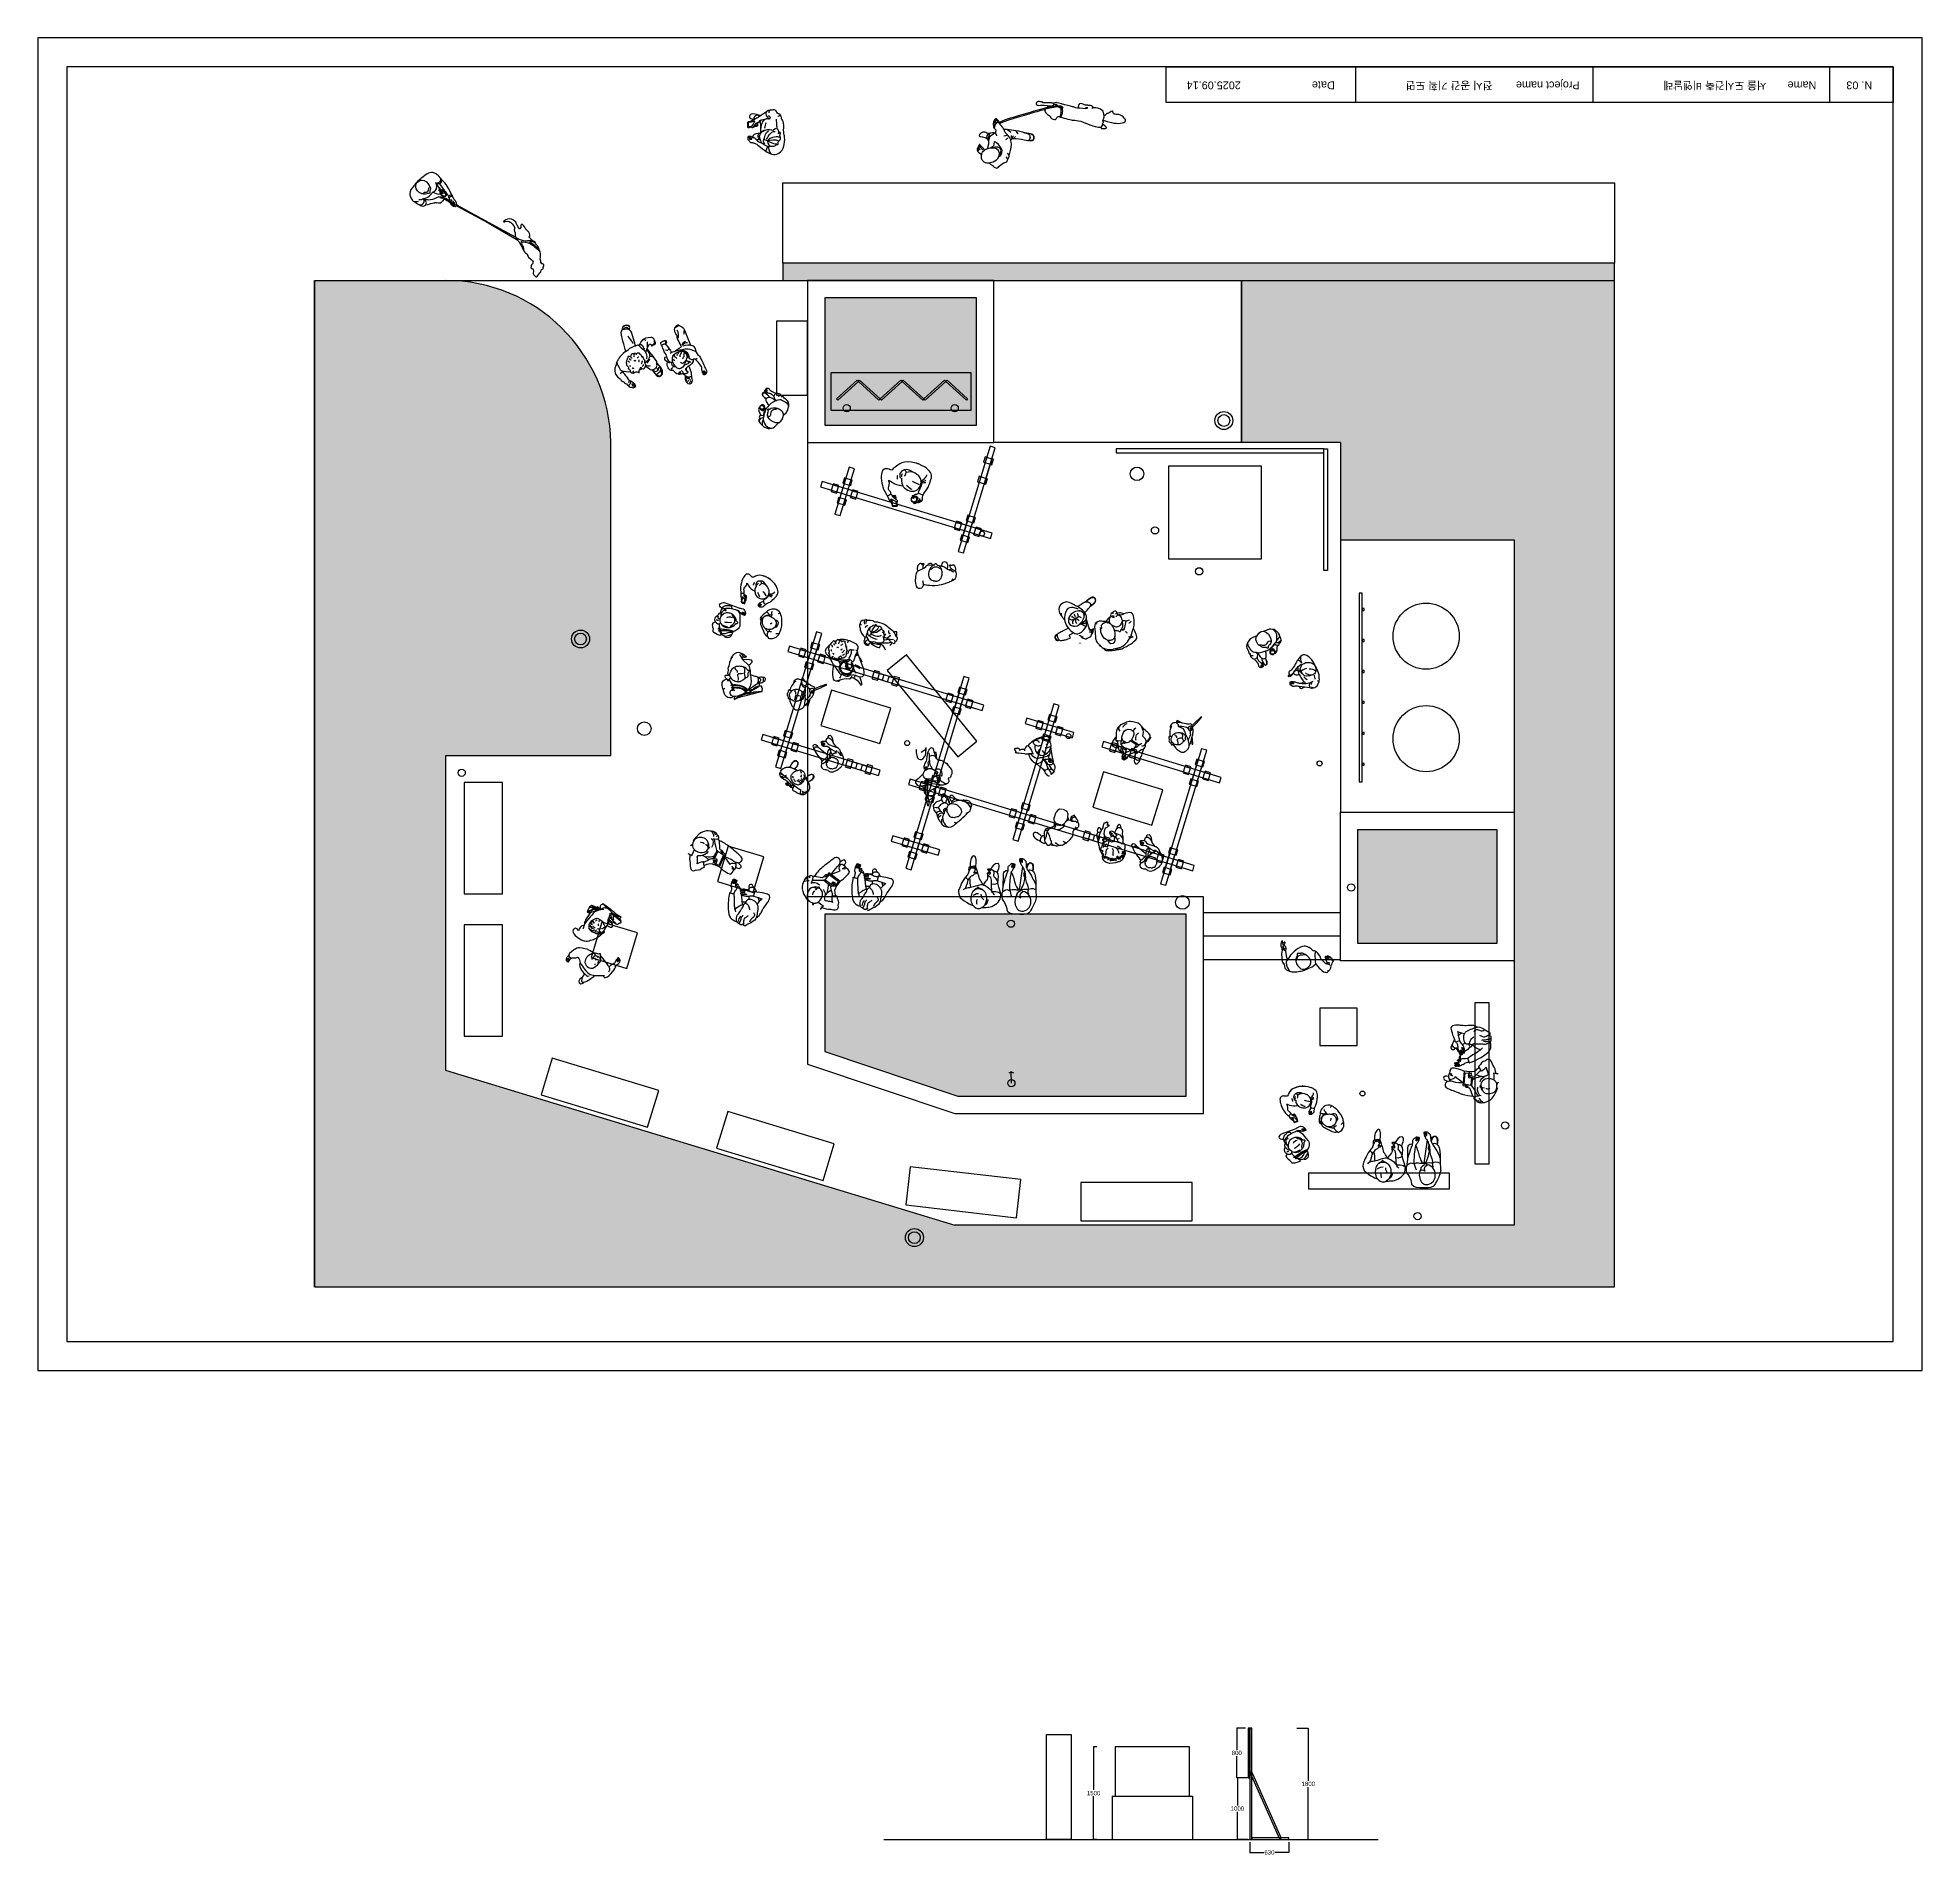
# Model space of a CAD drawing. Header units: millimetres. Extents: x 13722 to 114356, y -17117 to 61088.
# Drawn here: x 57732 to 88188, y -2220 to 27146 of the extents above; entities that cross this region are included whole.
import ezdxf

# ---------------------------------------------------------------- set-up
doc = ezdxf.new("R2010")
doc.units = ezdxf.units.MM
for name, color, linetype in [('00_dim', 6, 'Continuous'), ('01', 3, 'Continuous'), ('02', 250, 'Continuous'), ('03', 8, 'Continuous'), ('03_lighting', 3, 'Continuous'), ('0_CUT', 250, 'Continuous'), ('Toffu_Outline', 8, 'Continuous')]:
    doc.layers.add(name, color=color, linetype=linetype)
doc.styles.get("Standard").update_dxf_attribs({"font": 'Arial.ttf'})
doc.dimstyles.new('큰도면Standard', dxfattribs={"dimtxt": 70, "dimasz": 20, "dimexe": 0.18, "dimexo": 40, "dimgap": 15, "dimtad": 0, "dimtih": 1, "dimtoh": 1, "dimdec": 0, "dimzin": 0, "dimdsep": 46, "dimtxsty": 'Standard', "dimblk": 'ARCHTICK', "dimcen": 0.09, "dimadec": 0, "dimazin": 0, "dimtfac": 1, "dimtdec": 0, "dimtofl": 0, "dimtmove": 0, "dimatfit": 3, "dimfxl": 1, "dimtolj": 1, "dimtzin": 0, "dimarcsym": 0})

msp = doc.modelspace()

# ---------------------------------------------------------------- texts
at = {"layer": '0_CUT'}
for s, height, p in [('2025.09.14', 125.14, (77175, 26438.6)), ('Date', 125.14, (78693.6, 26438.6)), ('전시 공간 기획 도면', 125.144, (81242.5, 26438.6)), ('Project name', 125.144, (82651.5, 26438.6)), ('서울 도시건축 비엔날레', 125.144, (85671.1, 26438.6)), ('Name', 125.14, (86476.7, 26438.6)), ('N. 03', 125.14, (87379.3, 26438.6))]:
    msp.add_text(s, height=height, rotation=180, dxfattribs=at).set_placement(p)

# ---------------------------------------------------------------- blocks, each defined once
blk = doc.blocks.new('2r2')
at = {"layer": 'Toffu_Outline'}
for points in [[(88788, 4092), (88788, 4092)], [(92614, 4051), (92623, 4047)], [(92633, 4048), (92624, 4045), (92624, 4045)], [(92633, 4031), (92624, 4045)], [(88610, 3821), (88627, 3815), (88645, 3808)], [(88860, 3585), (88892, 3663), (88892, 3663)], [(83532, 3067), (83520, 3077)], [(83601, 2832), (83630, 2825)], [(83626, 2782), (83630, 2782)], [(83635, 2802), (83651, 2801)], [(83767, 2748), (83775, 2759), (83760, 2768)], [(93893, -3772), (93893, -3772), (93893, -3772)], [(94025, -3697), (94024, -3697)], [(94074, -4102), (94083, -4147)], [(94351, -4015), (94413, -4018)], [(94784, -4264), (94796, -4260)], [(88430, -4549), (88478, -4621), (88478, -4621)], [(88458, -4532), (88489, -4576)], [(88485, -4632), (88579, -4720)], [(88345, -5125), (88353, -5132)], [(86228, -8574), (86291, -8652)], [(86344, -8724), (86319, -8801)], [(85682, -9490), (85692, -9474)], [(86150, -9498), (86141, -9541)], [(86231, -9734), (86249, -9734)], [(86449, -9473), (86438, -9488)], [(86459, -9487), (86459, -9487), (86459, -9487)]]:
    blk.add_lwpolyline(points, dxfattribs=at)
for points, knots in [([(94154, 4285), (94153, 4285), (94153, 4285), (94152, 4286), (94147, 4292), (94139, 4309), (94128, 4316), (94126, 4317), (94125, 4318), (94122, 4319), (94097, 4327), (94084, 4316), (94062, 4325), (94060, 4326), (94060, 4326), (94058, 4327), (94039, 4335), (94026, 4326), (94008, 4335), (94006, 4335), (94007, 4335), (94004, 4336), (94004, 4336), (93974, 4351), (93944, 4355), (93943, 4355), (93942, 4355), (93942, 4355), (93941, 4355), (93941, 4354), (93940, 4354), (93925, 4348), (93924, 4347), (93922, 4346), (93922, 4346), (93920, 4345), (93919, 4344), (93919, 4343), (93919, 4342), (93919, 4342), (93917, 4337), (93902, 4319), (93907, 4306), (93908, 4302), (93910, 4301), (93910, 4297), (93910, 4293), (93907, 4288), (93905, 4286), (93888, 4271), (93830, 4299), (93828, 4299), (93828, 4299), (93828, 4299), (93828, 4299), (93827, 4300), (93827, 4300), (93827, 4300), (93825, 4301), (93552, 4371), (93550, 4371), (93549, 4371), (93549, 4371), (93549, 4371), (93549, 4371), (93549, 4371), (93548, 4371), (93546, 4370), (93523, 4360), (93504, 4360), (93503, 4360), (93502, 4360), (93500, 4360), (93483, 4361), (93471, 4364), (93468, 4365), (93439, 4371), (93342, 4368), (93337, 4368), (93336, 4368), (93335, 4369), (93335, 4369), (93333, 4369), (93332, 4370), (93332, 4371), (93330, 4373), (93329, 4374), (93327, 4377), (93327, 4378), (93326, 4379), (93325, 4379), (93324, 4380), (93323, 4380), (93322, 4380), (93298, 4383), (93286, 4385), (93263, 4387), (93262, 4387), (93260, 4387), (93257, 4387), (93255, 4387), (93254, 4386), (93251, 4385), (93246, 4382), (93242, 4380), (93240, 4378), (93237, 4376), (93236, 4375), (93236, 4375), (93234, 4373), (93233, 4371), (93233, 4369), (93229, 4361), (93227, 4356), (93227, 4353), (93226, 4349), (93226, 4347), (93227, 4343), (93228, 4340), (93230, 4339), (93234, 4336), (93244, 4329), (93254, 4327), (93257, 4326), (93257, 4326), (93258, 4325), (93259, 4325), (93259, 4325), (93259, 4325), (93260, 4325), (93294, 4325), (93312, 4329), (93312, 4329), (93357, 4338), (93474, 4314), (93474, 4314), (93474, 4314), (93471, 4310), (93468, 4308), (93463, 4305), (93453, 4307), (93453, 4307), (93437, 4310), (93420, 4303), (93408, 4299), (93401, 4296), (93392, 4292), (93381, 4283), (93341, 4273), (93290, 4259), (93231, 4242), (93100, 4206), (93103, 4203), (93022, 4180), (93022, 4180), (92703, 4092), (92643, 4054), (92643, 4054), (92633, 4048), (92633, 4048), (92605, 4102), (92584, 4108), (92579, 4109), (92578, 4109), (92578, 4109), (92578, 4109), (92544, 4106), (92520, 4012), (92531, 4006), (92533, 4004), (92537, 4007), (92539, 4005), (92543, 4001), (92539, 3993), (92539, 3977), (92539, 3977), (92539, 3970), (92540, 3966), (92541, 3961), (92543, 3958), (92545, 3955), (92553, 3945), (92566, 3943), (92572, 3930), (92581, 3909), (92564, 3877), (92564, 3877), (92564, 3877), (92528, 3886), (92493, 3877), (92481, 3875), (92483, 3873), (92474, 3871), (92440, 3865), (92421, 3890), (92394, 3894), (92352, 3900), (92300, 3857), (92305, 3834), (92310, 3806), (92395, 3825), (92435, 3787), (92438, 3783), (92442, 3779), (92445, 3774), (92451, 3763), (92455, 3749), (92456, 3735), (92460, 3684), (92436, 3624), (92436, 3624), (92436, 3624), (92429, 3621), (92423, 3619), (92415, 3615), (92415, 3614), (92412, 3613), (92404, 3610), (92397, 3607), (92391, 3603), (92388, 3610), (92385, 3617), (92380, 3622), (92374, 3630), (92366, 3637), (92359, 3643), (92349, 3653), (92341, 3663), (92332, 3674), (92329, 3678), (92326, 3681), (92322, 3682), (92321, 3682), (92320, 3682), (92319, 3682), (92319, 3682), (92319, 3682), (92319, 3682), (92319, 3682), (92319, 3682), (92319, 3682), (92319, 3682), (92319, 3682), (92319, 3682), (92319, 3682), (92319, 3682), (92319, 3683), (92319, 3686), (92319, 3689), (92318, 3691), (92317, 3693), (92315, 3695), (92314, 3695), (92311, 3695), (92308, 3690), (92306, 3685), (92303, 3680), (92300, 3677), (92298, 3673), (92296, 3669), (92295, 3664), (92295, 3659), (92295, 3659), (92296, 3657), (92296, 3657), (92294, 3656), (92293, 3655), (92291, 3655), (92288, 3653), (92285, 3651), (92284, 3648), (92282, 3645), (92281, 3642), (92282, 3639)], [0, 0, 0, 0, 1, 1, 1, 2, 2, 2, 3, 3, 3, 4, 4, 4, 5, 5, 5, 6, 6, 6, 7, 7, 7, 8, 8, 8, 9, 9, 9, 10, 10, 10, 11, 11, 11, 12, 12, 12, 13, 13, 13, 14, 14, 14, 15, 15, 15, 16, 16, 16, 17, 17, 17, 18, 18, 18, 19, 19, 19, 20, 20, 20, 21, 21, 21, 22, 22, 22, 23, 23, 23, 24, 24, 24, 25, 25, 25, 26, 26, 26, 27, 27, 27, 28, 28, 28, 29, 29, 29, 30, 30, 30, 31, 31, 31, 32, 32, 32, 33, 33, 33, 34, 34, 34, 35, 35, 35, 36, 36, 36, 37, 37, 37, 38, 38, 38, 39, 39, 39, 40, 40, 40, 41, 41, 41, 42, 42, 42, 43, 43, 43, 44, 44, 44, 45, 45, 45, 46, 46, 46, 47, 47, 47, 48, 48, 48, 49, 49, 49, 50, 50, 50, 51, 51, 51, 52, 52, 52, 53, 53, 53, 54, 54, 54, 55, 55, 55, 56, 56, 56, 57, 57, 57, 58, 58, 58, 59, 59, 59, 60, 60, 60, 61, 61, 61, 62, 62, 62, 63, 63, 63, 64, 64, 64, 65, 65, 65, 66, 66, 66, 67, 67, 67, 68, 68, 68, 69, 69, 69, 70, 70, 70, 71, 71, 71, 72, 72, 72, 73, 73, 73, 74, 74, 74, 75, 75, 75, 76, 76, 76, 77, 77, 77, 78, 78, 78, 79, 79, 79, 80, 80, 80, 81, 81, 81, 82, 82, 82, 83, 83, 83, 84, 84, 84, 85, 85, 85, 86, 86, 86, 87, 87, 87, 88, 88, 88, 89, 89, 89, 90, 90, 90, 91, 91, 91, 91]), ([(93048, 3878), (93044, 3879), (93038, 3882), (93031, 3884), (93012, 3892), (92974, 3903), (92898, 3914), (92852, 3922), (92803, 3929), (92752, 3933), (92738, 3935), (92724, 3936), (92710, 3937), (92710, 3937), (92704, 3946), (92694, 3959), (92685, 3972), (92672, 3989), (92657, 4005), (92636, 4028), (92633, 4026), (92633, 4031), (92631, 4056), (93114, 4191), (93114, 4191), (93157, 4203), (93200, 4216), (93243, 4228), (93286, 4240), (93330, 4252), (93374, 4265), (93367, 4252), (93367, 4243), (93367, 4237), (93370, 4212), (93394, 4192), (93416, 4174), (93418, 4172), (93419, 4172), (93420, 4171), (93433, 4161), (93443, 4162), (93450, 4153), (93450, 4153), (93451, 4152), (93452, 4149), (93468, 4121), (93467, 4122), (93469, 4120), (93475, 4111), (93490, 4107), (93521, 4098), (93532, 4095), (93535, 4095), (93538, 4096), (93551, 4101), (93547, 4117), (93561, 4131), (93574, 4143), (93595, 4147), (93610, 4142), (93612, 4141), (93614, 4141), (93614, 4140), (93617, 4139), (93619, 4138), (93621, 4137)], [0, 0, 0, 0, 1, 1, 1, 2, 2, 2, 3, 3, 3, 4, 4, 4, 5, 5, 5, 6, 6, 6, 7, 7, 7, 8, 8, 8, 9, 9, 9, 10, 10, 10, 11, 11, 11, 12, 12, 12, 13, 13, 13, 14, 14, 14, 15, 15, 15, 16, 16, 16, 17, 17, 17, 18, 18, 18, 19, 19, 19, 20, 20, 20, 21, 21, 21, 22, 22, 22, 22]), ([(93639, 4281), (93641, 4284), (93642, 4287), (93641, 4290), (93641, 4290), (93640, 4292), (93639, 4294), (93627, 4308), (93589, 4304), (93589, 4304), (93558, 4300), (93479, 4286), (93375, 4265)], [0, 0, 0, 0, 1, 1, 1, 2, 2, 2, 3, 3, 3, 4, 4, 4, 4]), ([(93381, 4283), (93414, 4291), (93440, 4297), (93456, 4301), (93468, 4304), (93483, 4307), (93500, 4310), (93523, 4315), (93550, 4319), (93577, 4320), (93592, 4320), (93607, 4320), (93621, 4318), (93631, 4317), (93645, 4315), (93651, 4304), (93661, 4288), (93647, 4265), (93645, 4261)], [0, 0, 0, 0, 1, 1, 1, 2, 2, 2, 3, 3, 3, 4, 4, 4, 5, 5, 5, 6, 6, 6, 6]), ([(93578, 4319), (93578, 4319), (93578, 4320), (93577, 4320), (93557, 4342), (93538, 4332), (93538, 4332), (93538, 4332), (93527, 4344), (93511, 4343), (93495, 4341), (93500, 4311), (93500, 4311), (93495, 4313), (93485, 4315), (93474, 4314)], [0, 0, 0, 0, 1, 1, 1, 2, 2, 2, 3, 3, 3, 4, 4, 4, 5, 5, 5, 5]), ([(93621, 4284), (93613, 4295), (93601, 4288), (93601, 4288), (93598, 4288), (93594, 4294), (93594, 4294), (93592, 4297), (93591, 4301), (93589, 4304)], [0, 0, 0, 0, 1, 1, 1, 2, 2, 2, 3, 3, 3, 3]), ([(93610, 4142), (93619, 4157), (93636, 4192), (93632, 4237), (93631, 4256), (93626, 4272), (93621, 4284), (93621, 4284), (93627, 4290), (93627, 4290), (93630, 4293), (93634, 4292), (93636, 4288), (93637, 4286), (93638, 4283), (93639, 4281), (93641, 4275), (93643, 4268), (93645, 4261), (93647, 4253), (93648, 4246), (93649, 4237), (93652, 4188), (93630, 4151), (93621, 4137), (93621, 4137), (93621, 4137), (93621, 4137)], [0, 0, 0, 0, 1, 1, 1, 2, 2, 2, 3, 3, 3, 4, 4, 4, 5, 5, 5, 6, 6, 6, 7, 7, 7, 8, 8, 8, 9, 9, 9, 9]), ([(93905, 4286), (93905, 4286), (93905, 4286), (93905, 4286), (93908, 4285), (94040, 4267), (94060, 4284), (94060, 4284), (94022, 4287), (94022, 4287)], [0, 0, 0, 0, 1, 1, 1, 2, 2, 2, 3, 3, 3, 3]), ([(94154, 4285), (94154, 4285), (94154, 4285), (94154, 4285), (94153, 4285), (94132, 4284), (94126, 4274)], [0, 0, 0, 0, 1, 1, 1, 2, 2, 2, 2]), ([(94305, 4082), (94307, 4086), (94443, 4048), (94443, 4048), (94539, 4022), (94659, 4036), (94669, 4071), (94679, 4103), (94604, 4181), (94536, 4180), (94521, 4180), (94480, 4177), (94474, 4192), (94473, 4195), (94466, 4213), (94464, 4223), (94464, 4224), (94464, 4226), (94462, 4229), (94459, 4232), (94454, 4233), (94452, 4233), (94444, 4234), (94435, 4225), (94424, 4217), (94395, 4196), (94369, 4191), (94367, 4192), (94367, 4192), (94366, 4192), (94365, 4191), (94363, 4191), (94361, 4189), (94361, 4188), (94354, 4179), (94344, 4161), (94336, 4160), (94332, 4160), (94328, 4163), (94326, 4165), (94314, 4177), (94318, 4195), (94316, 4208), (94311, 4240), (94271, 4260), (94255, 4267), (94212, 4288), (94161, 4285), (94158, 4284), (94158, 4284), (94157, 4284), (94155, 4284), (94155, 4284), (94155, 4284), (94154, 4285)], [0, 0, 0, 0, 1, 1, 1, 2, 2, 2, 3, 3, 3, 4, 4, 4, 5, 5, 5, 6, 6, 6, 7, 7, 7, 8, 8, 8, 9, 9, 9, 10, 10, 10, 11, 11, 11, 12, 12, 12, 13, 13, 13, 14, 14, 14, 15, 15, 15, 16, 16, 16, 17, 17, 17, 18, 18, 18, 18]), ([(88669, 4096), (88640, 4081), (88613, 4067), (88612, 4065), (88612, 4065), (88611, 4063), (88611, 4063), (88600, 4062), (88589, 4061), (88579, 4059), (88579, 4059), (88565, 4057), (88563, 4051), (88563, 4051), (88561, 4047), (88561, 4047), (88561, 4047), (88562, 3977), (88562, 3977)], [0, 0, 0, 0, 1, 1, 1, 2, 2, 2, 3, 3, 3, 4, 4, 4, 5, 5, 5, 6, 6, 6, 6]), ([(88651, 3807), (88651, 3808), (88651, 3808), (88651, 3808), (88649, 3808), (88647, 3808), (88645, 3808), (88645, 3808), (88649, 3818), (88627, 3815), (88627, 3815), (88622, 3828), (88610, 3821), (88610, 3821), (88597, 3829), (88586, 3820), (88586, 3820), (88583, 3828), (88572, 3823), (88562, 3817), (88568, 3774), (88568, 3774), (88568, 3774), (88593, 3748), (88593, 3748), (88593, 3748), (88600, 3726), (88615, 3725), (88631, 3723), (88648, 3722), (88648, 3722), (88654, 3721), (88664, 3719), (88675, 3714), (88703, 3704), (88721, 3689), (88728, 3683), (88789, 3633), (88830, 3602), (88859, 3583), (88886, 3565), (88902, 3558), (88911, 3554), (88922, 3549), (88929, 3547), (88938, 3543), (88974, 3527), (89097, 3513), (89142, 3647), (89187, 3781), (89146, 3864), (89146, 3864), (89148, 3890), (89145, 3920), (89145, 3920), (89170, 4053), (89109, 4111), (89109, 4111), (89109, 4111), (89118, 4118), (89103, 4152), (89088, 4186), (89045, 4198), (89045, 4198), (89045, 4198), (89017, 4242), (89017, 4242), (88986, 4263), (88956, 4248), (88956, 4248), (88932, 4254), (88917, 4241), (88917, 4241), (88911, 4245), (88897, 4241), (88897, 4241), (88897, 4241), (88869, 4222), (88869, 4222)], [0, 0, 0, 0, 1, 1, 1, 2, 2, 2, 3, 3, 3, 4, 4, 4, 5, 5, 5, 6, 6, 6, 7, 7, 7, 8, 8, 8, 9, 9, 9, 10, 10, 10, 11, 11, 11, 12, 12, 12, 13, 13, 13, 14, 14, 14, 15, 15, 15, 16, 16, 16, 17, 17, 17, 18, 18, 18, 19, 19, 19, 20, 20, 20, 21, 21, 21, 22, 22, 22, 23, 23, 23, 24, 24, 24, 25, 25, 25, 26, 26, 26, 26]), ([(88562, 3974), (88562, 3974), (88562, 3974), (88563, 3974), (88563, 3973), (88564, 3970), (88567, 3968), (88569, 3967), (88571, 3967), (88573, 3967), (88578, 3967), (88598, 3970), (88625, 3976), (88625, 3975), (88625, 3973), (88625, 3972), (88627, 3967), (88638, 3966), (88647, 3968), (88656, 3971), (88662, 3978), (88665, 3983), (88684, 3987), (88703, 3990), (88722, 3994), (88727, 3995), (88730, 3999), (88730, 4004), (88730, 4019), (88730, 4035), (88730, 4050)], [0, 0, 0, 0, 1, 1, 1, 2, 2, 2, 3, 3, 3, 4, 4, 4, 5, 5, 5, 6, 6, 6, 7, 7, 7, 8, 8, 8, 9, 9, 9, 10, 10, 10, 10]), ([(88562, 3977), (88562, 3976), (88562, 3975), (88562, 3975), (88562, 3974), (88562, 3974), (88562, 3974), (88564, 3972), (88567, 3970), (88570, 3971), (88582, 3973), (88594, 3975), (88606, 3977), (88612, 3978), (88619, 3979), (88626, 3980), (88626, 3980), (88625, 3978), (88625, 3976)], [0, 0, 0, 0, 1, 1, 1, 2, 2, 2, 3, 3, 3, 4, 4, 4, 5, 5, 5, 6, 6, 6, 6]), ([(88674, 4064), (88642, 4058), (88609, 4053), (88576, 4047), (88574, 4047), (88572, 4045), (88572, 4042), (88572, 4042), (88573, 3986), (88573, 3986), (88573, 3983), (88576, 3981), (88579, 3981), (88597, 3984), (88615, 3988), (88633, 3991)], [0, 0, 0, 0, 1, 1, 1, 2, 2, 2, 3, 3, 3, 4, 4, 4, 5, 5, 5, 5]), ([(88869, 4222), (88869, 4222), (88773, 4158), (88773, 4158), (88773, 4158), (88719, 4178), (88677, 4185), (88635, 4192), (88602, 4173), (88602, 4173), (88589, 4154), (88592, 4142), (88593, 4138), (88599, 4118), (88626, 4109), (88647, 4103), (88657, 4100), (88666, 4098), (88672, 4097)], [0, 0, 0, 0, 1, 1, 1, 2, 2, 2, 3, 3, 3, 4, 4, 4, 5, 5, 5, 6, 6, 6, 6]), ([(88611, 4063), (88631, 4067), (88651, 4070), (88671, 4074), (88672, 4073), (88674, 4071), (88674, 4069), (88675, 4067), (88675, 4066), (88674, 4064), (88674, 4063), (88674, 4062), (88674, 4062), (88667, 4047), (88633, 3991), (88633, 3991), (88630, 3986), (88627, 3982), (88626, 3980)], [0, 0, 0, 0, 1, 1, 1, 2, 2, 2, 3, 3, 3, 4, 4, 4, 5, 5, 5, 6, 6, 6, 6]), ([(88665, 3983), (88666, 3985), (88667, 3987), (88667, 3988), (88667, 3988), (88671, 3989), (88671, 3989), (88683, 3991), (88693, 3993), (88697, 3994), (88703, 3995), (88711, 3997), (88722, 3999), (88725, 3999), (88727, 4002), (88727, 4004), (88727, 4017), (88727, 4049), (88727, 4049), (88728, 4050), (88729, 4050), (88730, 4050), (88730, 4050), (88730, 4051), (88731, 4051)], [0, 0, 0, 0, 1, 1, 1, 2, 2, 2, 3, 3, 3, 4, 4, 4, 5, 5, 5, 6, 6, 6, 7, 7, 7, 8, 8, 8, 8]), ([(88672, 4097), (88666, 4109), (88667, 4118), (88667, 4123), (88670, 4146), (88691, 4160), (88694, 4161), (88701, 4165), (88715, 4171), (88715, 4171), (88732, 4165), (88750, 4160), (88767, 4154), (88767, 4154), (88767, 4154), (88767, 4154)], [0, 0, 0, 0, 1, 1, 1, 2, 2, 2, 3, 3, 3, 4, 4, 4, 5, 5, 5, 5]), ([(88667, 3988), (88668, 3990), (88671, 3994), (88674, 3999), (88674, 3999), (88674, 3999), (88674, 4000), (88698, 4036), (88710, 4043), (88715, 4045), (88716, 4046), (88717, 4046), (88718, 4046), (88720, 4047), (88723, 4049), (88727, 4049)], [0, 0, 0, 0, 1, 1, 1, 2, 2, 2, 3, 3, 3, 4, 4, 4, 5, 5, 5, 5]), ([(88767, 4154), (88766, 4153), (88764, 4152), (88763, 4151), (88745, 4140), (88734, 4132), (88732, 4131), (88721, 4123), (88696, 4110), (88672, 4097), (88672, 4097), (88672, 4097), (88672, 4097), (88671, 4097), (88670, 4096), (88669, 4096)], [0, 0, 0, 0, 1, 1, 1, 2, 2, 2, 3, 3, 3, 4, 4, 4, 5, 5, 5, 5]), ([(88674, 3999), (88686, 4001), (88698, 4003), (88711, 4006), (88714, 4006), (88716, 4009), (88716, 4012), (88717, 4023), (88717, 4035), (88718, 4046)], [0, 0, 0, 0, 1, 1, 1, 2, 2, 2, 3, 3, 3, 3]), ([(88731, 4051), (88743, 4055), (88746, 4058), (88746, 4058), (88746, 4058), (88764, 4051), (88764, 4051), (88764, 4051), (88765, 4050), (88766, 4048), (88767, 4047), (88768, 4045), (88768, 4043), (88771, 4028), (88771, 3922), (88771, 3898)], [0, 0, 0, 0, 1, 1, 1, 2, 2, 2, 3, 3, 3, 4, 4, 4, 5, 5, 5, 5]), ([(88746, 4058), (88747, 4059), (88749, 4060), (88750, 4062), (88752, 4065), (88753, 4067), (88755, 4071), (88755, 4071), (88756, 4073), (88760, 4079), (88763, 4083), (88774, 4087), (88788, 4092)], [0, 0, 0, 0, 1, 1, 1, 2, 2, 2, 3, 3, 3, 4, 4, 4, 4]), ([(88764, 4051), (88765, 4055), (88765, 4062), (88769, 4070), (88774, 4082), (88783, 4089), (88788, 4092)], [0, 0, 0, 0, 1, 1, 1, 2, 2, 2, 2]), ([(88788, 4092), (88819, 4101), (88866, 4109), (88866, 4109), (88859, 4107), (88851, 4103), (88842, 4097), (88833, 4091), (88823, 4083), (88814, 4073), (88791, 4046), (88786, 4017), (88778, 3976), (88775, 3957), (88771, 3930), (88771, 3898), (88771, 3896), (88771, 3895), (88771, 3893)], [0, 0, 0, 0, 1, 1, 1, 2, 2, 2, 3, 3, 3, 4, 4, 4, 5, 5, 5, 6, 6, 6, 6]), ([(88883, 3933), (88933, 3939), (88973, 3921), (88973, 3921), (88973, 3921), (89026, 3977), (89047, 3948), (89047, 3948), (89052, 3938), (89044, 3936), (89044, 3936), (89079, 3920), (89055, 3872), (89055, 3872), (89084, 3879), (89084, 3895), (89084, 3895), (89095, 3867), (89078, 3840), (89078, 3840), (89087, 3827), (89090, 3809), (89094, 3790), (89092, 3767), (89068, 3749), (89067, 3748), (89065, 3746), (89063, 3745), (89063, 3745), (89041, 3735), (89051, 3700), (89051, 3700), (89054, 3687), (89033, 3682), (89033, 3682), (89031, 3693), (89035, 3701), (89035, 3701), (89029, 3698), (89024, 3695), (89017, 3690), (89011, 3683), (89013, 3675), (89013, 3675), (88981, 3652), (88968, 3663), (88968, 3663), (88938, 3655), (88898, 3662), (88896, 3662), (88894, 3663), (88892, 3663), (88866, 3668), (88835, 3680), (88807, 3705)], [0, 0, 0, 0, 1, 1, 1, 2, 2, 2, 3, 3, 3, 4, 4, 4, 5, 5, 5, 6, 6, 6, 7, 7, 7, 8, 8, 8, 9, 9, 9, 10, 10, 10, 11, 11, 11, 12, 12, 12, 13, 13, 13, 14, 14, 14, 15, 15, 15, 16, 16, 16, 17, 17, 17, 18, 18, 18, 18]), ([(88869, 4222), (88869, 4222), (88869, 4222), (88869, 4222), (88867, 4220), (88831, 4191), (88896, 4116), (88896, 4116), (88910, 4110), (88922, 4116), (88924, 4117), (88927, 4118), (88929, 4121), (88941, 4134), (88904, 4138), (88905, 4163)], [0, 0, 0, 0, 1, 1, 1, 2, 2, 2, 3, 3, 3, 4, 4, 4, 5, 5, 5, 5]), ([(88922, 4116), (88922, 4116), (88922, 4116), (88922, 4116), (88922, 4116), (88917, 4100), (88917, 4100), (88917, 4100), (88883, 4110), (88866, 4109)], [0, 0, 0, 0, 1, 1, 1, 2, 2, 2, 3, 3, 3, 3]), ([(92624, 4045), (92624, 4045), (92623, 4047), (92623, 4047), (92546, 4061), (92550, 3959), (92550, 3959)], [0, 0, 0, 0, 1, 1, 1, 2, 2, 2, 2]), ([(92555, 4046), (92562, 4071), (92571, 4091), (92580, 4093), (92583, 4093), (92595, 4091), (92614, 4051), (92584, 4062), (92566, 4057), (92555, 4046)], [0, 0, 0, 0, 1, 1, 1, 2, 2, 2, 3, 3, 3, 3]), ([(93621, 4137), (93681, 4113), (93813, 4087), (93814, 4087), (93814, 4087), (93814, 4087), (93814, 4087), (93814, 4087), (93814, 4087), (93815, 4087), (93816, 4087), (93916, 4091), (94024, 4038), (94026, 4037), (94025, 4037), (94027, 4037), (94136, 3983), (94243, 3975), (94265, 3969), (94268, 3968), (94269, 3967), (94270, 3967), (94274, 3964), (94277, 3959), (94279, 3956), (94280, 3956), (94281, 3955), (94282, 3955), (94283, 3954), (94283, 3954), (94283, 3954), (94317, 3949), (94332, 3950), (94332, 3950), (94346, 3951), (94354, 3952), (94359, 3959), (94359, 3960), (94363, 3965), (94361, 3970), (94359, 3982), (94339, 3982), (94333, 3995), (94333, 3995), (94330, 4000), (94326, 4007), (94325, 4009), (94324, 4010), (94323, 4010), (94322, 4012), (94320, 4012), (94308, 4012), (94306, 4013), (94305, 4013), (94303, 4013), (94302, 4014), (94300, 4014), (94298, 4017), (94296, 4018), (94295, 4019), (94295, 4021), (94294, 4023), (94295, 4025), (94296, 4027), (94300, 4033), (94307, 4040), (94310, 4043), (94310, 4043), (94311, 4044), (94312, 4046), (94312, 4047), (94312, 4048), (94312, 4049), (94311, 4051), (94305, 4081), (94305, 4082)], [0, 0, 0, 0, 1, 1, 1, 2, 2, 2, 3, 3, 3, 4, 4, 4, 5, 5, 5, 6, 6, 6, 7, 7, 7, 8, 8, 8, 9, 9, 9, 10, 10, 10, 11, 11, 11, 12, 12, 12, 13, 13, 13, 14, 14, 14, 15, 15, 15, 16, 16, 16, 17, 17, 17, 18, 18, 18, 19, 19, 19, 20, 20, 20, 21, 21, 21, 22, 22, 22, 23, 23, 23, 24, 24, 24, 25, 25, 25, 25]), ([(94305, 4082), (94305, 4082), (94305, 4082), (94305, 4082), (94307, 4086), (94332, 4133), (94326, 4165)], [0, 0, 0, 0, 1, 1, 1, 2, 2, 2, 2]), ([(88586, 3819), (88585, 3818), (88585, 3811), (88600, 3803), (88617, 3794), (88637, 3784), (88629, 3780), (88620, 3777), (88595, 3780), (88595, 3780), (88595, 3780), (88587, 3783), (88586, 3804), (88586, 3804), (88585, 3816), (88586, 3819)], [0, 0, 0, 0, 1, 1, 1, 2, 2, 2, 3, 3, 3, 4, 4, 4, 5, 5, 5, 5]), ([(88586, 3819), (88586, 3819), (88586, 3819), (88586, 3819), (88586, 3820), (88586, 3820), (88586, 3820)], [0, 0, 0, 0, 1, 1, 1, 2, 2, 2, 2]), ([(88771, 3893), (88769, 3887), (88767, 3881), (88765, 3876), (88765, 3876), (88732, 3873), (88732, 3873), (88682, 3866), (88647, 3846), (88646, 3824), (88645, 3820), (88646, 3814), (88651, 3808)], [0, 0, 0, 0, 1, 1, 1, 2, 2, 2, 3, 3, 3, 4, 4, 4, 4]), ([(88651, 3807), (88657, 3807), (88664, 3805), (88672, 3801), (88677, 3799), (88681, 3796), (88684, 3794), (88690, 3788), (88696, 3782), (88703, 3775)], [0, 0, 0, 0, 1, 1, 1, 2, 2, 2, 3, 3, 3, 3]), ([(88807, 3705), (88807, 3705), (88807, 3706), (88807, 3706), (88782, 3714), (88763, 3723), (88751, 3730), (88733, 3741), (88724, 3749), (88720, 3753), (88712, 3762), (88703, 3775), (88703, 3775), (88703, 3775), (88703, 3777), (88703, 3777), (88724, 3776), (88745, 3775), (88765, 3774), (88767, 3755), (88773, 3742), (88780, 3733), (88786, 3725), (88792, 3721), (88792, 3721), (88797, 3716), (88802, 3711), (88807, 3706)], [0, 0, 0, 0, 1, 1, 1, 2, 2, 2, 3, 3, 3, 4, 4, 4, 5, 5, 5, 6, 6, 6, 7, 7, 7, 8, 8, 8, 9, 9, 9, 9]), ([(88764, 3873), (88764, 3873), (88764, 3873), (88764, 3873), (88764, 3873), (88745, 3870), (88745, 3870), (88742, 3867), (88738, 3861), (88735, 3855), (88735, 3853), (88720, 3821), (88739, 3795), (88747, 3782), (88759, 3777), (88765, 3774)], [0, 0, 0, 0, 1, 1, 1, 2, 2, 2, 3, 3, 3, 4, 4, 4, 5, 5, 5, 5]), ([(88765, 3774), (88765, 3778), (88765, 3783), (88765, 3788), (88765, 3788), (88749, 3811), (88758, 3842), (88763, 3860), (88777, 3881), (88806, 3903), (88832, 3922), (88858, 3930), (88882, 3933)], [0, 0, 0, 0, 1, 1, 1, 2, 2, 2, 3, 3, 3, 4, 4, 4, 4]), ([(88765, 3876), (88765, 3876), (88765, 3874), (88764, 3873), (88762, 3867), (88759, 3855), (88758, 3842)], [0, 0, 0, 0, 1, 1, 1, 2, 2, 2, 2]), ([(88771, 3893), (88771, 3893), (88801, 3925), (88882, 3933), (88883, 3933), (88883, 3933), (88883, 3933), (88888, 3934), (88894, 3934), (88899, 3934)], [0, 0, 0, 0, 1, 1, 1, 2, 2, 2, 3, 3, 3, 3]), ([(88890, 3757), (88892, 3757), (88894, 3757), (88895, 3757), (88895, 3757), (88895, 3757), (88895, 3757), (88898, 3757), (88900, 3757), (88904, 3757), (88904, 3757), (89024, 3794), (89064, 3753)], [0, 0, 0, 0, 1, 1, 1, 2, 2, 2, 3, 3, 3, 4, 4, 4, 4]), ([(88894, 3749), (88894, 3749), (88977, 3697), (89022, 3703), (89023, 3703), (89024, 3703), (89025, 3703)], [0, 0, 0, 0, 1, 1, 1, 2, 2, 2, 2]), ([(88898, 3662), (88898, 3662), (88898, 3662), (88898, 3662), (88897, 3634), (88902, 3577), (88938, 3543)], [0, 0, 0, 0, 1, 1, 1, 2, 2, 2, 2]), ([(92282, 3638), (92281, 3637), (92280, 3636), (92279, 3635), (92277, 3633), (92275, 3629), (92275, 3626), (92275, 3624), (92275, 3622), (92276, 3620), (92276, 3620), (92276, 3619), (92276, 3619), (92275, 3617), (92273, 3615), (92272, 3613), (92269, 3607), (92275, 3601), (92278, 3594), (92280, 3589), (92281, 3583), (92284, 3579), (92285, 3576), (92288, 3573), (92291, 3570), (92298, 3564), (92306, 3560), (92314, 3555), (92324, 3549), (92333, 3541), (92341, 3532), (92337, 3517), (92337, 3506), (92337, 3506), (92338, 3500), (92337, 3496), (92337, 3492), (92333, 3466), (92352, 3442), (92358, 3435), (92381, 3405), (92422, 3391), (92447, 3397), (92451, 3397), (92455, 3399), (92460, 3398), (92475, 3395), (92474, 3376), (92493, 3368), (92503, 3364), (92507, 3366), (92516, 3360), (92530, 3351), (92525, 3343), (92540, 3334), (92544, 3331), (92549, 3329), (92564, 3320), (92565, 3319), (92565, 3319), (92565, 3319), (92565, 3319), (92577, 3312), (92592, 3313), (92607, 3313), (92621, 3331), (92625, 3336), (92668, 3389), (92752, 3413), (92752, 3413), (92752, 3413), (92766, 3458), (92766, 3458), (92766, 3458), (92778, 3472), (92784, 3486), (92789, 3497), (92789, 3506), (92790, 3511), (92796, 3562), (92829, 3619), (92825, 3697), (92823, 3751), (92805, 3759), (92816, 3772), (92849, 3814), (93039, 3768), (93088, 3756), (93089, 3756), (93094, 3755), (93100, 3757), (93103, 3758), (93106, 3760), (93109, 3762), (93109, 3762), (93109, 3762), (93109, 3762), (93109, 3762), (93109, 3762), (93109, 3762), (93111, 3762), (93113, 3762), (93115, 3761), (93118, 3760), (93121, 3760), (93125, 3759), (93147, 3757), (93165, 3754), (93179, 3765), (93196, 3778), (93195, 3805), (93195, 3809), (93195, 3814), (93194, 3824), (93188, 3835), (93178, 3851), (93161, 3858), (93156, 3860), (93156, 3860), (93154, 3861), (93153, 3861), (93144, 3864), (93127, 3867), (93108, 3870), (93088, 3873), (93066, 3875), (93049, 3877)], [0, 0, 0, 0, 1, 1, 1, 2, 2, 2, 3, 3, 3, 4, 4, 4, 5, 5, 5, 6, 6, 6, 7, 7, 7, 8, 8, 8, 9, 9, 9, 10, 10, 10, 11, 11, 11, 12, 12, 12, 13, 13, 13, 14, 14, 14, 15, 15, 15, 16, 16, 16, 17, 17, 17, 18, 18, 18, 19, 19, 19, 20, 20, 20, 21, 21, 21, 22, 22, 22, 23, 23, 23, 24, 24, 24, 25, 25, 25, 26, 26, 26, 27, 27, 27, 28, 28, 28, 29, 29, 29, 30, 30, 30, 31, 31, 31, 32, 32, 32, 33, 33, 33, 34, 34, 34, 35, 35, 35, 36, 36, 36, 37, 37, 37, 38, 38, 38, 39, 39, 39, 40, 40, 40, 41, 41, 41, 42, 42, 42, 42]), ([(92295, 3659), (92296, 3657), (92296, 3656), (92296, 3655), (92297, 3645), (92301, 3637), (92305, 3628), (92309, 3621), (92312, 3614), (92316, 3607)], [0, 0, 0, 0, 1, 1, 1, 2, 2, 2, 3, 3, 3, 3]), ([(92367, 3607), (92361, 3609), (92354, 3612), (92349, 3616), (92342, 3621), (92338, 3630), (92332, 3638), (92326, 3647), (92319, 3654), (92318, 3664), (92317, 3670), (92318, 3676), (92319, 3682)], [0, 0, 0, 0, 1, 1, 1, 2, 2, 2, 3, 3, 3, 4, 4, 4, 4]), ([(92474, 3871), (92411, 3842), (92422, 3805), (92435, 3787), (92440, 3779), (92445, 3774), (92445, 3774), (92448, 3781), (92451, 3787), (92455, 3793)], [0, 0, 0, 0, 1, 1, 1, 2, 2, 2, 3, 3, 3, 3]), ([(92455, 3793), (92463, 3805), (92473, 3816), (92482, 3825), (92520, 3861), (92564, 3877), (92564, 3877), (92564, 3877), (92588, 3843), (92585, 3831)], [0, 0, 0, 0, 1, 1, 1, 2, 2, 2, 3, 3, 3, 3]), ([(92477, 3851), (92477, 3851), (92455, 3844), (92455, 3793), (92455, 3793), (92455, 3793), (92455, 3793)], [0, 0, 0, 0, 1, 1, 1, 2, 2, 2, 2]), ([(92623, 3495), (92623, 3495), (92689, 3532), (92675, 3601), (92661, 3670), (92568, 3730), (92568, 3730), (92568, 3730), (92545, 3734), (92545, 3734), (92545, 3734), (92536, 3674), (92536, 3674), (92536, 3674), (92506, 3639), (92486, 3634), (92486, 3634), (92485, 3634), (92485, 3634)], [0, 0, 0, 0, 1, 1, 1, 2, 2, 2, 3, 3, 3, 4, 4, 4, 5, 5, 5, 6, 6, 6, 6]), ([(92630, 3520), (92630, 3520), (92654, 3529), (92659, 3589), (92660, 3601), (92657, 3614), (92649, 3623), (92634, 3644), (92596, 3668), (92509, 3636), (92509, 3636), (92509, 3636), (92509, 3636), (92509, 3636), (92509, 3636), (92509, 3636)], [0, 0, 0, 0, 1, 1, 1, 2, 2, 2, 3, 3, 3, 4, 4, 4, 5, 5, 5, 5]), ([(92816, 3772), (92816, 3772), (92767, 3850), (92733, 3881), (92730, 3883), (92728, 3887), (92726, 3890), (92720, 3899), (92712, 3916), (92710, 3937)], [0, 0, 0, 0, 1, 1, 1, 2, 2, 2, 3, 3, 3, 3]), ([(92857, 3835), (92857, 3835), (92836, 3798), (92824, 3793), (92824, 3793), (92832, 3833), (92826, 3840)], [0, 0, 0, 0, 1, 1, 1, 2, 2, 2, 2]), ([(93109, 3762), (93109, 3762), (93109, 3762), (93109, 3762), (93112, 3764), (93114, 3767), (93116, 3770), (93126, 3784), (93131, 3806), (93128, 3826), (93127, 3833), (93125, 3840), (93121, 3846), (93112, 3858), (93102, 3858), (93057, 3874), (93054, 3875), (93051, 3876), (93049, 3877), (93048, 3877), (93048, 3878), (93048, 3878)], [0, 0, 0, 0, 1, 1, 1, 2, 2, 2, 3, 3, 3, 4, 4, 4, 5, 5, 5, 6, 6, 6, 7, 7, 7, 7]), ([(93115, 3761), (93122, 3760), (93133, 3759), (93146, 3761), (93159, 3762), (93166, 3762), (93173, 3767), (93186, 3776), (93189, 3792), (93189, 3797), (93190, 3802), (93192, 3817), (93183, 3831), (93180, 3837), (93175, 3842), (93164, 3849), (93154, 3856), (93135, 3865), (93108, 3870)], [0, 0, 0, 0, 1, 1, 1, 2, 2, 2, 3, 3, 3, 4, 4, 4, 5, 5, 5, 6, 6, 6, 6]), ([(93116, 3770), (93119, 3773), (93131, 3784), (93133, 3803), (93133, 3813), (93130, 3821), (93128, 3826)], [0, 0, 0, 0, 1, 1, 1, 2, 2, 2, 2]), ([(92276, 3620), (92277, 3618), (92278, 3616), (92278, 3614), (92281, 3609), (92283, 3604), (92284, 3599), (92286, 3596), (92286, 3593), (92287, 3590)], [0, 0, 0, 0, 1, 1, 1, 2, 2, 2, 3, 3, 3, 3]), ([(92282, 3639), (92282, 3639), (92282, 3638), (92282, 3638), (92282, 3638), (92282, 3638), (92282, 3638), (92282, 3631), (92284, 3626), (92287, 3620), (92289, 3615), (92292, 3610), (92294, 3605), (92296, 3601), (92297, 3598), (92297, 3595)], [0, 0, 0, 0, 1, 1, 1, 2, 2, 2, 3, 3, 3, 4, 4, 4, 5, 5, 5, 5]), ([(92509, 3636), (92501, 3636), (92493, 3635), (92486, 3634), (92457, 3630), (92436, 3624), (92436, 3624)], [0, 0, 0, 0, 1, 1, 1, 2, 2, 2, 2]), ([(92460, 3398), (92460, 3398), (92589, 3411), (92623, 3495), (92626, 3502), (92629, 3511), (92630, 3520), (92632, 3530), (92632, 3541), (92631, 3553), (92624, 3625), (92561, 3638), (92509, 3636)], [0, 0, 0, 0, 1, 1, 1, 2, 2, 2, 3, 3, 3, 4, 4, 4, 4]), ([(83596, 3157), (83576, 3180), (83551, 3203), (83532, 3217), (83518, 3227), (83483, 3239), (83476, 3239), (83451, 3243), (83405, 3232), (83383, 3218), (83333, 3184), (83293, 3157), (83284, 3143), (83279, 3136), (83274, 3131), (83267, 3127), (83211, 3087), (83170, 3025), (83170, 3025), (83170, 3025), (83156, 3008), (83156, 3008), (83094, 2956), (83106, 2891), (83106, 2891), (83099, 2875), (83117, 2844), (83117, 2844), (83120, 2830), (83143, 2795), (83143, 2795), (83149, 2777), (83179, 2770), (83179, 2770), (83179, 2770), (83213, 2747), (83213, 2747), (83230, 2724), (83254, 2725), (83254, 2725), (83254, 2725), (83277, 2693), (83325, 2698), (83345, 2700), (83356, 2709), (83363, 2720), (83412, 2723), (83433, 2740), (83451, 2741), (83474, 2742), (83514, 2755), (83516, 2755), (83538, 2757), (83591, 2748), (83591, 2748), (83603, 2745), (83610, 2757), (83610, 2757), (83613, 2760), (83614, 2763), (83614, 2763), (83616, 2765), (83619, 2769), (83619, 2769), (83631, 2776), (83630, 2782), (83630, 2782), (83630, 2782), (83644, 2783), (83650, 2789), (83656, 2794), (83651, 2801), (83651, 2801), (83651, 2801), (83667, 2800), (83669, 2813), (83669, 2813), (83669, 2813), (83669, 2814), (83669, 2814), (83669, 2814), (83669, 2814), (83718, 2781), (83765, 2750), (83767, 2748), (83767, 2748), (83767, 2748), (83767, 2748), (83767, 2748), (83764, 2745), (83764, 2745), (83764, 2745), (83758, 2731), (83778, 2716), (83778, 2716), (83782, 2715), (83782, 2715), (83782, 2715), (83791, 2699), (83800, 2700), (83800, 2700), (83817, 2684), (83826, 2696), (83826, 2696), (83847, 2686), (83852, 2703), (83852, 2703), (83862, 2696), (83869, 2697), (83869, 2697), (83869, 2697), (83869, 2697), (83869, 2697), (84371, 2429), (84371, 2429), (84371, 2429), (84825, 2164), (84825, 2164), (84831, 2156), (84838, 2150), (84847, 2146)], [0, 0, 0, 0, 1, 1, 1, 2, 2, 2, 3, 3, 3, 4, 4, 4, 5, 5, 5, 6, 6, 6, 7, 7, 7, 8, 8, 8, 9, 9, 9, 10, 10, 10, 11, 11, 11, 12, 12, 12, 13, 13, 13, 14, 14, 14, 15, 15, 15, 16, 16, 16, 17, 17, 17, 18, 18, 18, 19, 19, 19, 20, 20, 20, 21, 21, 21, 22, 22, 22, 23, 23, 23, 24, 24, 24, 25, 25, 25, 26, 26, 26, 27, 27, 27, 28, 28, 28, 29, 29, 29, 30, 30, 30, 31, 31, 31, 32, 32, 32, 33, 33, 33, 34, 34, 34, 35, 35, 35, 36, 36, 36, 37, 37, 37, 38, 38, 38, 39, 39, 39, 40, 40, 40, 40]), ([(83291, 2899), (83239, 2918), (83201, 2968), (83199, 3010), (83198, 3037), (83208, 3057), (83208, 3057), (83214, 3069), (83222, 3078), (83227, 3083), (83256, 3112), (83284, 3116), (83294, 3117), (83354, 3123), (83398, 3065), (83418, 3032), (83422, 3024), (83426, 3018), (83428, 3014), (83436, 2999), (83438, 2988), (83437, 2979), (83437, 2961), (83430, 2948), (83426, 2942), (83426, 2942), (83432, 2909), (83428, 2904), (83423, 2898), (83393, 2901), (83393, 2901), (83377, 2895), (83339, 2883), (83295, 2898), (83294, 2898), (83293, 2898), (83292, 2899)], [0, 0, 0, 0, 1, 1, 1, 2, 2, 2, 3, 3, 3, 4, 4, 4, 5, 5, 5, 6, 6, 6, 7, 7, 7, 8, 8, 8, 9, 9, 9, 10, 10, 10, 11, 11, 11, 12, 12, 12, 12]), ([(83316, 2815), (83316, 2815), (83316, 2815), (83316, 2815), (83316, 2815), (83351, 2824), (83351, 2824), (83374, 2831), (83411, 2848), (83444, 2883), (83458, 2898), (83467, 2912), (83474, 2925), (83562, 2873), (83593, 2898), (83593, 2898), (83597, 2894), (83601, 2890), (83605, 2887), (83679, 2824), (83695, 2877), (83695, 2877), (83695, 2893), (83690, 2906), (83682, 2917), (83672, 2930), (83658, 2940), (83644, 2947), (83621, 2959), (83599, 2964), (83599, 2964), (83592, 2977), (83593, 2983), (83593, 2983), (83588, 2997), (83575, 2994), (83575, 2994), (83563, 3024), (83531, 3063), (83531, 3063), (83531, 3063), (83532, 3067), (83532, 3067), (83534, 3065), (83535, 3064), (83536, 3063), (83540, 3062), (83541, 3065), (83553, 3063), (83553, 3063), (83574, 3063), (83576, 3061), (83576, 3061), (83577, 3061), (83578, 3061), (83594, 3040), (83631, 2991), (83664, 2947), (83671, 2938), (83679, 2928), (83685, 2919), (83709, 2887), (83728, 2863), (83731, 2860), (83731, 2860), (83731, 2859), (83731, 2859), (83731, 2859), (83719, 2841), (83739, 2829), (83739, 2829), (83739, 2829), (83739, 2829), (83739, 2829), (83750, 2777), (83760, 2768)], [0, 0, 0, 0, 1, 1, 1, 2, 2, 2, 3, 3, 3, 4, 4, 4, 5, 5, 5, 6, 6, 6, 7, 7, 7, 8, 8, 8, 9, 9, 9, 10, 10, 10, 11, 11, 11, 12, 12, 12, 13, 13, 13, 14, 14, 14, 15, 15, 15, 16, 16, 16, 17, 17, 17, 18, 18, 18, 19, 19, 19, 20, 20, 20, 21, 21, 21, 22, 22, 22, 23, 23, 23, 24, 24, 24, 25, 25, 25, 25]), ([(83474, 2925), (83474, 2925), (83489, 2932), (83495, 2932), (83504, 2936), (83510, 2940), (83515, 2945), (83555, 2982), (83533, 3057), (83531, 3063)], [0, 0, 0, 0, 1, 1, 1, 2, 2, 2, 3, 3, 3, 3]), ([(83596, 3157), (83596, 3157), (83596, 3157), (83596, 3157), (83596, 3155), (83625, 3076), (83536, 3063)], [0, 0, 0, 0, 1, 1, 1, 2, 2, 2, 2]), ([(83578, 3061), (83587, 3063), (83622, 3074), (83618, 3116), (83618, 3121), (83617, 3125), (83617, 3129), (83617, 3129), (83617, 3129), (83617, 3129)], [0, 0, 0, 0, 1, 1, 1, 2, 2, 2, 3, 3, 3, 3]), ([(85080, 2142), (85067, 2169), (85030, 2196), (85030, 2196), (85084, 2236), (84979, 2326), (84979, 2326), (84979, 2326), (84982, 2338), (84943, 2384), (84904, 2430), (84899, 2384), (84899, 2384), (84898, 2321), (84879, 2332), (84879, 2332), (84859, 2339), (84815, 2437), (84815, 2437), (84725, 2542), (84621, 2462), (84618, 2448), (84615, 2435), (84646, 2448), (84646, 2448), (84741, 2484), (84799, 2345), (84799, 2345), (84776, 2295), (84805, 2270), (84805, 2270), (84805, 2270), (84801, 2231), (84810, 2196), (84810, 2196), (84373, 2434), (84373, 2434), (84373, 2434), (83873, 2707), (83873, 2707), (83873, 2707), (83873, 2707), (83873, 2707), (83870, 2711), (83865, 2716), (83863, 2718), (83863, 2718), (83862, 2718), (83862, 2718), (83862, 2718), (83865, 2774), (83814, 2810), (83814, 2810), (83795, 2860), (83795, 2860), (83795, 2860), (83802, 2871), (83783, 2881), (83783, 2881), (83783, 2881), (83783, 2881), (83783, 2881), (83740, 2959), (83740, 2959), (83740, 2959), (83698, 3061), (83617, 3129), (83617, 3129), (83617, 3129), (83617, 3129), (83617, 3129), (83617, 3129), (83617, 3129), (83612, 3137), (83604, 3147), (83596, 3157)], [0, 0, 0, 0, 1, 1, 1, 2, 2, 2, 3, 3, 3, 4, 4, 4, 5, 5, 5, 6, 6, 6, 7, 7, 7, 8, 8, 8, 9, 9, 9, 10, 10, 10, 11, 11, 11, 12, 12, 12, 13, 13, 13, 14, 14, 14, 15, 15, 15, 16, 16, 16, 17, 17, 17, 18, 18, 18, 19, 19, 19, 20, 20, 20, 21, 21, 21, 22, 22, 22, 23, 23, 23, 24, 24, 24, 25, 25, 25, 25]), ([(83254, 2725), (83254, 2725), (83299, 2698), (83323, 2745), (83346, 2792), (83334, 2807), (83334, 2807), (83334, 2807), (83334, 2807), (83334, 2807), (83334, 2807), (83316, 2815), (83316, 2815), (83316, 2815), (83291, 2796), (83276, 2797), (83260, 2798), (83247, 2798), (83247, 2798)], [0, 0, 0, 0, 1, 1, 1, 2, 2, 2, 3, 3, 3, 4, 4, 4, 5, 5, 5, 6, 6, 6, 6]), ([(83418, 3032), (83421, 3023), (83423, 3014), (83420, 3005), (83417, 2996), (83412, 2995), (83407, 2983), (83403, 2973), (83406, 2972), (83402, 2956), (83397, 2940), (83395, 2932), (83389, 2926), (83382, 2921), (83375, 2919), (83366, 2918), (83348, 2915), (83344, 2920), (83334, 2915), (83325, 2911), (83325, 2906), (83316, 2901), (83307, 2897), (83298, 2898), (83292, 2899), (83292, 2899), (83291, 2899), (83291, 2899)], [0, 0, 0, 0, 1, 1, 1, 2, 2, 2, 3, 3, 3, 4, 4, 4, 5, 5, 5, 6, 6, 6, 7, 7, 7, 8, 8, 8, 9, 9, 9, 9]), ([(83760, 2768), (83758, 2769), (83690, 2824), (83654, 2833), (83659, 2837), (83656, 2844), (83650, 2843), (83643, 2843), (83633, 2840), (83633, 2840), (83631, 2842), (83619, 2841), (83619, 2841), (83619, 2841), (83600, 2842), (83600, 2842), (83589, 2844), (83589, 2844), (83564, 2840), (83543, 2836), (83500, 2814), (83487, 2808), (83472, 2802), (83409, 2790), (83388, 2797), (83381, 2800), (83363, 2801), (83343, 2801), (83340, 2804), (83336, 2806), (83334, 2807)], [0, 0, 0, 0, 1, 1, 1, 2, 2, 2, 3, 3, 3, 4, 4, 4, 5, 5, 5, 6, 6, 6, 7, 7, 7, 8, 8, 8, 9, 9, 9, 10, 10, 10, 10]), ([(83363, 2720), (83372, 2734), (83371, 2750), (83371, 2750), (83369, 2752), (83365, 2772), (83365, 2772), (83360, 2785), (83352, 2795), (83343, 2801)], [0, 0, 0, 0, 1, 1, 1, 2, 2, 2, 3, 3, 3, 3]), ([(83593, 2898), (83593, 2898), (83603, 2920), (83601, 2932), (83600, 2945), (83606, 2942), (83606, 2942), (83606, 2942), (83606, 2942), (83607, 2942), (83608, 2944), (83608, 2948), (83599, 2964)], [0, 0, 0, 0, 1, 1, 1, 2, 2, 2, 3, 3, 3, 4, 4, 4, 4]), ([(83672, 2905), (83639, 2911), (83617, 2919), (83610, 2922), (83617, 2925), (83635, 2933), (83647, 2929), (83647, 2929), (83648, 2932), (83648, 2932), (83637, 2936), (83621, 2931), (83612, 2927), (83617, 2933), (83623, 2940), (83621, 2944), (83620, 2946), (83619, 2947), (83616, 2947), (83613, 2947), (83610, 2946), (83608, 2944), (83608, 2943), (83607, 2943), (83607, 2942), (83603, 2935), (83603, 2924), (83604, 2922), (83604, 2922), (83603, 2922), (83603, 2922), (83603, 2922), (83602, 2920), (83602, 2920), (83602, 2917), (83597, 2895), (83605, 2889), (83608, 2887), (83612, 2888), (83616, 2890), (83619, 2892), (83620, 2893), (83621, 2894), (83623, 2896), (83624, 2899), (83624, 2901), (83624, 2908), (83616, 2914), (83611, 2918), (83620, 2914), (83641, 2907), (83671, 2901), (83671, 2901), (83672, 2905), (83672, 2905)], [0, 0, 0, 0, 1, 1, 1, 2, 2, 2, 3, 3, 3, 4, 4, 4, 5, 5, 5, 6, 6, 6, 7, 7, 7, 8, 8, 8, 9, 9, 9, 10, 10, 10, 11, 11, 11, 12, 12, 12, 13, 13, 13, 14, 14, 14, 15, 15, 15, 16, 16, 16, 17, 17, 17, 18, 18, 18, 18]), ([(83620, 2901), (83620, 2898), (83619, 2896), (83615, 2893), (83611, 2891), (83608, 2891), (83607, 2892), (83603, 2895), (83603, 2908), (83605, 2917), (83611, 2914), (83620, 2907), (83620, 2901)], [0, 0, 0, 0, 1, 1, 1, 2, 2, 2, 3, 3, 3, 4, 4, 4, 4]), ([(83612, 2927), (83612, 2927), (83609, 2923), (83604, 2922), (83604, 2922), (83611, 2918), (83611, 2918)], [0, 0, 0, 0, 1, 1, 1, 2, 2, 2, 2]), ([(83605, 2887), (83605, 2887), (83670, 2840), (83685, 2872), (83691, 2884), (83687, 2897), (83680, 2909), (83667, 2930), (83644, 2947), (83644, 2947)], [0, 0, 0, 0, 1, 1, 1, 2, 2, 2, 3, 3, 3, 3]), ([(83611, 2941), (83612, 2943), (83614, 2944), (83616, 2944), (83617, 2944), (83617, 2943), (83618, 2943), (83619, 2941), (83613, 2933), (83607, 2926), (83607, 2931), (83608, 2938), (83611, 2941)], [0, 0, 0, 0, 1, 1, 1, 2, 2, 2, 3, 3, 3, 4, 4, 4, 4]), ([(83669, 2814), (83669, 2814), (83668, 2821), (83663, 2823), (83656, 2825), (83639, 2825), (83633, 2825), (83632, 2825), (83632, 2825), (83631, 2825), (83631, 2825), (83631, 2825), (83631, 2825), (83630, 2825), (83630, 2825), (83630, 2825)], [0, 0, 0, 0, 1, 1, 1, 2, 2, 2, 3, 3, 3, 4, 4, 4, 5, 5, 5, 5]), ([(83782, 2715), (83782, 2715), (83785, 2747), (83791, 2754), (83792, 2755), (83793, 2756), (83795, 2755), (83795, 2755), (83805, 2752), (83810, 2742)], [0, 0, 0, 0, 1, 1, 1, 2, 2, 2, 3, 3, 3, 3]), ([(83800, 2700), (83800, 2700), (83796, 2735), (83807, 2741), (83808, 2742), (83809, 2742), (83810, 2742), (83818, 2746), (83823, 2743), (83828, 2739), (83828, 2739), (83828, 2739), (83828, 2739)], [0, 0, 0, 0, 1, 1, 1, 2, 2, 2, 3, 3, 3, 4, 4, 4, 4]), ([(83852, 2703), (83852, 2703), (83834, 2721), (83834, 2735), (83835, 2749), (83801, 2772), (83797, 2781)], [0, 0, 0, 0, 1, 1, 1, 2, 2, 2, 2]), ([(83826, 2696), (83826, 2696), (83818, 2730), (83823, 2737), (83825, 2739), (83827, 2739), (83828, 2739)], [0, 0, 0, 0, 1, 1, 1, 2, 2, 2, 2]), ([(84810, 2196), (84810, 2196), (84915, 2128), (85004, 2139), (85004, 2139), (85043, 2151), (85080, 2142), (85081, 2142), (85081, 2142), (85082, 2142), (85082, 2142), (85083, 2141), (85084, 2141), (85085, 2141), (85087, 2140), (85089, 2140), (85089, 2139), (85090, 2139), (85090, 2139), (85092, 2138), (85094, 2138), (85095, 2137), (85096, 2137), (85097, 2136), (85098, 2136), (85101, 2134), (85105, 2132), (85108, 2130), (85109, 2130), (85109, 2129), (85110, 2129), (85112, 2127), (85114, 2126), (85116, 2124)], [0, 0, 0, 0, 1, 1, 1, 2, 2, 2, 3, 3, 3, 4, 4, 4, 5, 5, 5, 6, 6, 6, 7, 7, 7, 8, 8, 8, 9, 9, 9, 10, 10, 10, 11, 11, 11, 11]), ([(85211, 1952), (85211, 1952), (85211, 1952), (85211, 1952), (85209, 1955), (85143, 2036), (85034, 2098), (85034, 2098), (84919, 2114), (84901, 2126), (84901, 2126), (84922, 2086), (84915, 2067), (84915, 2067), (84955, 2027), (84941, 1987), (84941, 1987), (84941, 1987), (84941, 1987), (84941, 1987), (84941, 1987), (84941, 1987), (84941, 1987), (84941, 1988), (84941, 1988), (84940, 1990), (84939, 1993), (84936, 1999), (84936, 2000), (84935, 2000), (84935, 2001), (84935, 2002), (84934, 2004), (84933, 2005), (84933, 2007), (84932, 2008), (84931, 2010), (84931, 2010), (84931, 2010), (84931, 2010), (84930, 2011), (84930, 2013), (84929, 2015), (84928, 2016), (84928, 2016), (84928, 2017), (84927, 2019), (84926, 2020), (84926, 2021), (84924, 2026), (84921, 2030), (84919, 2035), (84918, 2037), (84917, 2039), (84916, 2041), (84915, 2044), (84914, 2046), (84912, 2048), (84912, 2049), (84911, 2050), (84911, 2051), (84909, 2055), (84907, 2058), (84905, 2062), (84904, 2064), (84903, 2066), (84901, 2069), (84899, 2072), (84897, 2076), (84895, 2079), (84893, 2083), (84891, 2086), (84889, 2090), (84888, 2091), (84887, 2093), (84887, 2094), (84886, 2095), (84885, 2096), (84885, 2097), (84882, 2102), (84878, 2106), (84875, 2111), (84874, 2113), (84872, 2115), (84871, 2117), (84870, 2119), (84868, 2121), (84867, 2123), (84867, 2123), (84866, 2124), (84866, 2124), (84865, 2125), (84865, 2126), (84864, 2127), (84862, 2129), (84861, 2131), (84859, 2133), (84858, 2135), (84856, 2136), (84854, 2138), (84852, 2141), (84849, 2144), (84847, 2146), (84840, 2154), (84832, 2160), (84825, 2164)], [0, 0, 0, 0, 1, 1, 1, 2, 2, 2, 3, 3, 3, 4, 4, 4, 5, 5, 5, 6, 6, 6, 7, 7, 7, 8, 8, 8, 9, 9, 9, 10, 10, 10, 11, 11, 11, 12, 12, 12, 13, 13, 13, 14, 14, 14, 15, 15, 15, 16, 16, 16, 17, 17, 17, 18, 18, 18, 19, 19, 19, 20, 20, 20, 21, 21, 21, 22, 22, 22, 23, 23, 23, 24, 24, 24, 25, 25, 25, 26, 26, 26, 27, 27, 27, 28, 28, 28, 29, 29, 29, 30, 30, 30, 31, 31, 31, 32, 32, 32, 33, 33, 33, 34, 34, 34, 35, 35, 35, 35]), ([(85138, 2094), (85138, 2094), (85138, 2094), (85138, 2094), (85136, 2096), (85089, 2135), (85036, 2121), (85036, 2121), (85131, 2070), (85194, 1998)], [0, 0, 0, 0, 1, 1, 1, 2, 2, 2, 3, 3, 3, 3]), ([(84867, 2123), (84868, 2121), (84870, 2119), (84871, 2117), (84872, 2115), (84874, 2113), (84875, 2111)], [0, 0, 0, 0, 1, 1, 1, 2, 2, 2, 2]), ([(84901, 2069), (84903, 2066), (84904, 2064), (84905, 2062), (84907, 2058), (84909, 2055), (84911, 2051), (84911, 2050), (84912, 2049), (84912, 2048)], [0, 0, 0, 0, 1, 1, 1, 2, 2, 2, 3, 3, 3, 3]), ([(84931, 2010), (84932, 2008), (84933, 2007), (84933, 2005), (84934, 2004), (84935, 2002), (84935, 2001)], [0, 0, 0, 0, 1, 1, 1, 2, 2, 2, 2]), ([(84941, 1987), (84951, 1967), (84961, 1949), (84973, 1942), (85007, 1921), (85005, 1914), (85005, 1914), (85005, 1893), (85024, 1871), (85024, 1871), (85100, 1813), (85096, 1796), (85096, 1796), (85088, 1788), (85096, 1779), (85096, 1779), (85096, 1776), (85092, 1772), (85092, 1772), (85048, 1741), (85067, 1718), (85067, 1718), (85067, 1718), (85058, 1707), (85062, 1693), (85065, 1680), (85094, 1689), (85094, 1689), (85092, 1680), (85101, 1649), (85101, 1649), (85089, 1585), (85124, 1571), (85124, 1571), (85131, 1552), (85149, 1556), (85149, 1556), (85149, 1556), (85158, 1548), (85173, 1578), (85188, 1608), (85222, 1638), (85222, 1638), (85225, 1658), (85234, 1671), (85234, 1671), (85263, 1681), (85259, 1689), (85259, 1689), (85258, 1699), (85262, 1711), (85269, 1738), (85277, 1764), (85247, 1762), (85236, 1767), (85224, 1772), (85219, 1809), (85219, 1809), (85223, 1818), (85213, 1838), (85213, 1838), (85222, 1886), (85218, 1925), (85211, 1952)], [0, 0, 0, 0, 1, 1, 1, 2, 2, 2, 3, 3, 3, 4, 4, 4, 5, 5, 5, 6, 6, 6, 7, 7, 7, 8, 8, 8, 9, 9, 9, 10, 10, 10, 11, 11, 11, 12, 12, 12, 13, 13, 13, 14, 14, 14, 15, 15, 15, 16, 16, 16, 17, 17, 17, 18, 18, 18, 19, 19, 19, 20, 20, 20, 21, 21, 21, 21]), ([(85211, 1952), (85211, 1952), (85211, 1953), (85211, 1953), (85204, 1982), (85194, 1998), (85194, 1998), (85186, 2037), (85142, 2081), (85142, 2081), (85141, 2086), (85138, 2094), (85138, 2094), (85132, 2109), (85124, 2119), (85116, 2124)], [0, 0, 0, 0, 1, 1, 1, 2, 2, 2, 3, 3, 3, 4, 4, 4, 5, 5, 5, 5]), ([(91281, -1453), (91281, -1453), (91281, -1453), (91281, -1453), (91076, -1402), (90998, -1481), (90947, -1519), (90925, -1536), (90907, -1553), (90891, -1569), (90874, -1563), (90859, -1558), (90848, -1555), (90827, -1549), (90819, -1548), (90812, -1547), (90799, -1546), (90787, -1547), (90780, -1549), (90780, -1549), (90763, -1556), (90748, -1570), (90719, -1600), (90712, -1709), (90742, -1819), (90747, -1836), (90766, -1898), (90805, -1963), (90813, -1974), (90813, -1973), (90818, -1983), (90850, -2037), (90852, -2073), (90888, -2099), (90888, -2100), (90889, -2100), (90890, -2101), (90890, -2101), (90897, -2137), (90898, -2137), (90898, -2137), (90898, -2140), (90899, -2143), (90900, -2147), (90903, -2150), (90907, -2150), (90930, -2149), (90953, -2148), (90977, -2148)], [0, 0, 0, 0, 1, 1, 1, 2, 2, 2, 3, 3, 3, 4, 4, 4, 5, 5, 5, 6, 6, 6, 7, 7, 7, 8, 8, 8, 9, 9, 9, 10, 10, 10, 11, 11, 11, 12, 12, 12, 13, 13, 13, 14, 14, 14, 15, 15, 15, 16, 16, 16, 16]), ([(91355, -2077), (91359, -2075), (91363, -2073), (91367, -2072), (91370, -2071), (91373, -2071), (91375, -2070), (91378, -2069), (91380, -2068), (91381, -2066), (91388, -2059), (91388, -2043), (91388, -2026), (91389, -2011), (91390, -1995), (91394, -1982), (91395, -1979), (91397, -1976), (91399, -1970), (91400, -1969), (91400, -1968), (91401, -1966), (91402, -1961), (91403, -1959), (91405, -1955), (91408, -1949), (91411, -1945), (91412, -1944), (91421, -1935), (91462, -1876), (91481, -1843), (91481, -1843), (91494, -1821), (91531, -1705), (91534, -1692), (91536, -1673), (91532, -1651), (91528, -1625), (91515, -1594), (91475, -1556), (91435, -1517), (91413, -1515), (91337, -1472), (91324, -1467), (91309, -1461), (91293, -1456), (91293, -1456), (91283, -1453), (91283, -1453)], [0, 0, 0, 0, 1, 1, 1, 2, 2, 2, 3, 3, 3, 4, 4, 4, 5, 5, 5, 6, 6, 6, 7, 7, 7, 8, 8, 8, 9, 9, 9, 10, 10, 10, 11, 11, 11, 12, 12, 12, 13, 13, 13, 14, 14, 14, 15, 15, 15, 16, 16, 16, 16]), ([(90900, -1980), (90894, -1968), (90892, -1965), (90892, -1965), (90888, -1962), (90884, -1959), (90879, -1957), (90878, -1957), (90873, -1954), (90873, -1954), (90875, -1954), (90877, -1953), (90878, -1950), (90880, -1947), (90880, -1944), (90880, -1942), (90879, -1930), (90862, -1908), (90857, -1901), (90857, -1901), (90850, -1895), (90842, -1876), (90827, -1844), (90860, -1824), (90854, -1775), (90854, -1775), (90854, -1775), (90844, -1732), (90850, -1736), (90859, -1742), (90871, -1749), (90901, -1768), (90951, -1798), (91014, -1812), (91014, -1812), (91014, -1812), (91069, -1822), (91076, -1833), (91086, -1845), (91098, -1856), (91135, -1890), (91176, -1902), (91199, -1907), (91199, -1907), (91298, -1928), (91350, -1831), (91365, -1802), (91369, -1774), (91367, -1750), (91367, -1751), (91368, -1752), (91368, -1753), (91369, -1757), (91370, -1760), (91371, -1763), (91374, -1776), (91374, -1786), (91373, -1794), (91369, -1836), (91334, -1891), (91328, -1900), (91325, -1904), (91317, -1916), (91321, -1928), (91322, -1931), (91324, -1934), (91326, -1935), (91326, -1935), (91329, -1938), (91329, -1938)], [0, 0, 0, 0, 1, 1, 1, 2, 2, 2, 3, 3, 3, 4, 4, 4, 5, 5, 5, 6, 6, 6, 7, 7, 7, 8, 8, 8, 9, 9, 9, 10, 10, 10, 11, 11, 11, 12, 12, 12, 13, 13, 13, 14, 14, 14, 15, 15, 15, 16, 16, 16, 17, 17, 17, 18, 18, 18, 19, 19, 19, 20, 20, 20, 21, 21, 21, 22, 22, 22, 23, 23, 23, 23]), ([(91240, -1600), (91188, -1570), (91125, -1543), (91094, -1565), (91094, -1565), (91001, -1590), (91023, -1675), (91023, -1675), (91036, -1705), (91053, -1701), (91053, -1701), (91038, -1764), (91069, -1822)], [0, 0, 0, 0, 1, 1, 1, 2, 2, 2, 3, 3, 3, 4, 4, 4, 4]), ([(91099, -1665), (91099, -1665), (91128, -1636), (91125, -1606), (91124, -1592), (91116, -1577), (91094, -1565)], [0, 0, 0, 0, 1, 1, 1, 2, 2, 2, 2]), ([(91240, -1600), (91240, -1600), (91240, -1600), (91240, -1600), (91237, -1600), (91164, -1590), (91125, -1606)], [0, 0, 0, 0, 1, 1, 1, 2, 2, 2, 2]), ([(91367, -1750), (91367, -1746), (91366, -1743), (91366, -1739), (91366, -1739), (91366, -1739), (91366, -1739), (91357, -1689), (91323, -1655), (91323, -1655), (91323, -1655), (91286, -1626), (91240, -1600)], [0, 0, 0, 0, 1, 1, 1, 2, 2, 2, 3, 3, 3, 4, 4, 4, 4]), ([(91366, -1739), (91380, -1734), (91409, -1722), (91433, -1694), (91448, -1676), (91456, -1658), (91461, -1645)], [0, 0, 0, 0, 1, 1, 1, 2, 2, 2, 2]), ([(90890, -2101), (90886, -2081), (90882, -2061), (90878, -2041), (90879, -2039), (90880, -2038), (90882, -2037), (90884, -2037), (90886, -2037), (90887, -2037), (90888, -2037), (90889, -2037), (90890, -2038), (90905, -2044), (90961, -2077), (90961, -2077), (90966, -2080), (90970, -2082), (90972, -2084)], [0, 0, 0, 0, 1, 1, 1, 2, 2, 2, 3, 3, 3, 4, 4, 4, 5, 5, 5, 6, 6, 6, 6]), ([(90887, -2037), (90894, -2070), (90900, -2102), (90906, -2135), (90907, -2137), (90909, -2139), (90911, -2139), (90911, -2139), (90968, -2137), (90968, -2137), (90971, -2136), (90973, -2134), (90972, -2131), (90969, -2113), (90965, -2095), (90961, -2077)], [0, 0, 0, 0, 1, 1, 1, 2, 2, 2, 3, 3, 3, 4, 4, 4, 5, 5, 5, 5]), ([(90968, -2045), (90964, -2026), (90960, -2007), (90957, -1988), (90956, -1983), (90951, -1980), (90946, -1980), (90931, -1981), (90915, -1981), (90900, -1981)], [0, 0, 0, 0, 1, 1, 1, 2, 2, 2, 3, 3, 3, 3]), ([(90968, -2045), (90966, -2044), (90964, -2043), (90964, -2043), (90963, -2042), (90963, -2039), (90963, -2039), (90960, -2027), (90958, -2017), (90957, -2013), (90956, -2007), (90954, -1999), (90952, -1988), (90951, -1985), (90949, -1983), (90946, -1983), (90934, -1983), (90901, -1984), (90901, -1984), (90901, -1983), (90900, -1982), (90900, -1981), (90900, -1981), (90900, -1981), (90900, -1980)], [0, 0, 0, 0, 1, 1, 1, 2, 2, 2, 3, 3, 3, 4, 4, 4, 5, 5, 5, 6, 6, 6, 7, 7, 7, 8, 8, 8, 8]), ([(90953, -2036), (90952, -2036), (90952, -2036), (90952, -2036), (90915, -2013), (90908, -2001), (90905, -1996), (90905, -1995), (90905, -1994), (90904, -1993), (90903, -1991), (90902, -1988), (90901, -1984)], [0, 0, 0, 0, 1, 1, 1, 2, 2, 2, 3, 3, 3, 4, 4, 4, 4]), ([(90953, -2036), (90953, -2036), (90953, -2036), (90953, -2036), (90950, -2024), (90948, -2012), (90945, -1999), (90944, -1996), (90942, -1994), (90939, -1994), (90927, -1994), (90916, -1993), (90904, -1993)], [0, 0, 0, 0, 1, 1, 1, 2, 2, 2, 3, 3, 3, 4, 4, 4, 4]), ([(90976, -2085), (90978, -2085), (90980, -2085), (90981, -2084), (90985, -2083), (90987, -2071), (90984, -2062), (90980, -2053), (90973, -2048), (90968, -2045)], [0, 0, 0, 0, 1, 1, 1, 2, 2, 2, 3, 3, 3, 3]), ([(90977, -2148), (90978, -2148), (90978, -2148), (90979, -2147), (90982, -2146), (90984, -2143), (90983, -2140), (90981, -2128), (90979, -2116), (90976, -2104), (90975, -2097), (90974, -2090), (90972, -2084), (90972, -2084), (90974, -2084), (90976, -2085)], [0, 0, 0, 0, 1, 1, 1, 2, 2, 2, 3, 3, 3, 4, 4, 4, 5, 5, 5, 5]), ([(90979, -2147), (90979, -2147), (90980, -2147), (90980, -2147), (90981, -2147), (90984, -2146), (90985, -2143), (90987, -2140), (90987, -2137), (90987, -2136), (90983, -2119), (90980, -2102), (90976, -2085)], [0, 0, 0, 0, 1, 1, 1, 2, 2, 2, 3, 3, 3, 4, 4, 4, 4]), ([(91329, -1939), (91324, -1943), (91319, -1947), (91316, -1949), (91312, -1952), (91302, -1958), (91291, -1960), (91288, -1961), (91285, -1962), (91282, -1962), (91279, -1962), (91276, -1963), (91273, -1963), (91267, -1965), (91262, -1967), (91257, -1971), (91249, -1975), (91240, -1981), (91231, -1983), (91229, -1983), (91228, -1983), (91225, -1984), (91224, -1984), (91222, -1984), (91221, -1985), (91220, -1987), (91221, -1991), (91224, -1993), (91225, -1995), (91227, -1996), (91229, -1996), (91231, -1997), (91232, -1997), (91234, -1997), (91219, -2003), (91208, -2016), (91205, -2033), (91201, -2059), (91218, -2084), (91244, -2088), (91253, -2090), (91262, -2088), (91270, -2085), (91268, -2086), (91267, -2087), (91266, -2087), (91262, -2090), (91257, -2092), (91252, -2095), (91250, -2097), (91247, -2098), (91246, -2101), (91246, -2102), (91246, -2103), (91246, -2104), (91246, -2107), (91252, -2106), (91257, -2105), (91264, -2104), (91268, -2104), (91273, -2102), (91278, -2100), (91278, -2099), (91287, -2096), (91292, -2093), (91294, -2092), (91296, -2092), (91304, -2091), (91309, -2096), (91316, -2094), (91319, -2093), (91321, -2091), (91322, -2090), (91322, -2090), (91322, -2090), (91322, -2090), (91322, -2090), (91322, -2090), (91322, -2090), (91323, -2090), (91324, -2089), (91325, -2089), (91328, -2088), (91331, -2087), (91334, -2087), (91339, -2085), (91344, -2084), (91349, -2082), (91350, -2080), (91352, -2079), (91354, -2078), (91354, -2078), (91354, -2077), (91355, -2077)], [0, 0, 0, 0, 1, 1, 1, 2, 2, 2, 3, 3, 3, 4, 4, 4, 5, 5, 5, 6, 6, 6, 7, 7, 7, 8, 8, 8, 9, 9, 9, 10, 10, 10, 11, 11, 11, 12, 12, 12, 13, 13, 13, 14, 14, 14, 15, 15, 15, 16, 16, 16, 17, 17, 17, 18, 18, 18, 19, 19, 19, 20, 20, 20, 21, 21, 21, 22, 22, 22, 23, 23, 23, 24, 24, 24, 25, 25, 25, 26, 26, 26, 27, 27, 27, 28, 28, 28, 29, 29, 29, 30, 30, 30, 31, 31, 31, 31]), ([(91259, -1998), (91235, -1995), (91213, -2011), (91209, -2034), (91206, -2058), (91221, -2080), (91244, -2083), (91268, -2087), (91290, -2071), (91294, -2048), (91297, -2024), (91282, -2002), (91259, -1998)], [0, 0, 0, 0, 1, 1, 1, 2, 2, 2, 3, 3, 3, 4, 4, 4, 4]), ([(91245, -2008), (91240, -2007), (91235, -2010), (91234, -2014), (91234, -2018), (91237, -2023), (91242, -2024), (91247, -2024), (91251, -2021), (91252, -2017), (91253, -2013), (91249, -2008), (91245, -2008)], [0, 0, 0, 0, 1, 1, 1, 2, 2, 2, 3, 3, 3, 4, 4, 4, 4]), ([(91282, -2078), (91282, -2077), (91282, -2077), (91282, -2077), (91290, -2070), (91296, -2060), (91298, -2049), (91302, -2023), (91285, -1998), (91259, -1994), (91255, -1993), (91251, -1993), (91246, -1994), (91246, -1994), (91247, -1993), (91247, -1993), (91249, -1993), (91251, -1992), (91253, -1991), (91262, -1989), (91271, -1989), (91281, -1990), (91285, -1990), (91289, -1991), (91292, -1992), (91297, -1994), (91302, -1997), (91305, -2002), (91309, -2007), (91311, -2012), (91312, -2014), (91313, -2015), (91313, -2015), (91313, -2015), (91313, -2026), (91313, -2028), (91313, -2030), (91310, -2040), (91307, -2047), (91303, -2054), (91299, -2059), (91295, -2064), (91292, -2069), (91292, -2070), (91292, -2070), (91291, -2070), (91289, -2073), (91286, -2075), (91282, -2077)], [0, 0, 0, 0, 1, 1, 1, 2, 2, 2, 3, 3, 3, 4, 4, 4, 5, 5, 5, 6, 6, 6, 7, 7, 7, 8, 8, 8, 9, 9, 9, 10, 10, 10, 11, 11, 11, 12, 12, 12, 13, 13, 13, 14, 14, 14, 15, 15, 15, 16, 16, 16, 16]), ([(91339, -2028), (91338, -2036), (91339, -2039), (91339, -2042), (91338, -2046), (91337, -2050), (91335, -2053), (91332, -2056), (91329, -2058), (91326, -2062), (91324, -2064), (91322, -2067), (91322, -2067), (91322, -2067), (91320, -2069), (91319, -2071), (91316, -2076), (91313, -2082), (91308, -2086), (91307, -2087), (91304, -2088), (91302, -2089), (91300, -2090), (91298, -2091), (91296, -2092)], [0, 0, 0, 0, 1, 1, 1, 2, 2, 2, 3, 3, 3, 4, 4, 4, 5, 5, 5, 6, 6, 6, 7, 7, 7, 8, 8, 8, 8]), ([(91322, -2090), (91322, -2090), (91322, -2090), (91322, -2090), (91323, -2088), (91325, -2087), (91327, -2085), (91331, -2081), (91336, -2077), (91341, -2073), (91344, -2071), (91347, -2068), (91349, -2066), (91352, -2063), (91354, -2060), (91356, -2057), (91357, -2055), (91357, -2053), (91357, -2050)], [0, 0, 0, 0, 1, 1, 1, 2, 2, 2, 3, 3, 3, 4, 4, 4, 5, 5, 5, 6, 6, 6, 6]), ([(91399, -1970), (91391, -1969), (91381, -1967), (91369, -1963), (91351, -1956), (91338, -1947), (91329, -1939), (91329, -1938), (91329, -1938), (91329, -1938), (91328, -1937), (91327, -1936), (91326, -1935)], [0, 0, 0, 0, 1, 1, 1, 2, 2, 2, 3, 3, 3, 4, 4, 4, 4]), ([(91355, -2077), (91355, -2077), (91355, -2077), (91355, -2077), (91355, -2077), (91355, -2077), (91355, -2077), (91357, -2075), (91360, -2073), (91362, -2071), (91364, -2070), (91366, -2068), (91368, -2067)], [0, 0, 0, 0, 1, 1, 1, 2, 2, 2, 3, 3, 3, 4, 4, 4, 4]), ([(94102, -3763), (94102, -3763), (94102, -3763), (94103, -3763), (94105, -3762), (94107, -3760), (94110, -3759), (94120, -3753), (94131, -3747), (94140, -3740), (94150, -3733), (94159, -3725), (94167, -3715), (94171, -3711), (94174, -3706), (94177, -3701), (94182, -3693), (94186, -3684), (94187, -3674), (94188, -3670), (94188, -3666), (94187, -3662), (94187, -3658), (94186, -3654), (94184, -3650), (94182, -3644), (94178, -3639), (94173, -3634), (94169, -3630), (94163, -3626), (94157, -3624), (94154, -3622), (94150, -3622), (94146, -3621), (94142, -3621), (94137, -3621), (94133, -3622), (94128, -3623), (94124, -3624), (94119, -3625), (94115, -3627), (94111, -3628), (94107, -3630), (94098, -3635), (94090, -3639), (94083, -3645), (94075, -3650), (94069, -3656), (94062, -3662), (94055, -3668), (94049, -3674), (94042, -3680), (94036, -3685), (94030, -3691), (94025, -3697), (94024, -3697), (94024, -3697), (94024, -3697), (94024, -3697), (94024, -3697), (94024, -3697), (94012, -3703), (94001, -3708), (93993, -3714), (93989, -3716), (93986, -3718), (93983, -3720), (93975, -3725), (93969, -3730), (93954, -3740), (93954, -3740), (93922, -3763), (93902, -3770), (93900, -3770), (93894, -3772), (93893, -3772)], [0, 0, 0, 0, 1, 1, 1, 2, 2, 2, 3, 3, 3, 4, 4, 4, 5, 5, 5, 6, 6, 6, 7, 7, 7, 8, 8, 8, 9, 9, 9, 10, 10, 10, 11, 11, 11, 12, 12, 12, 13, 13, 13, 14, 14, 14, 15, 15, 15, 16, 16, 16, 17, 17, 17, 18, 18, 18, 19, 19, 19, 20, 20, 20, 21, 21, 21, 22, 22, 22, 23, 23, 23, 24, 24, 24, 25, 25, 25, 25]), ([(94033, -3695), (94045, -3684), (94056, -3673), (94069, -3662), (94083, -3650), (94098, -3639), (94116, -3631), (94129, -3626), (94143, -3623), (94156, -3628), (94168, -3633), (94178, -3644), (94182, -3657), (94187, -3675), (94177, -3696), (94164, -3711), (94148, -3732), (94127, -3744), (94105, -3756), (94105, -3756), (94105, -3756), (94105, -3756)], [0, 0, 0, 0, 1, 1, 1, 2, 2, 2, 3, 3, 3, 4, 4, 4, 5, 5, 5, 6, 6, 6, 7, 7, 7, 7]), ([(93892, -3772), (93889, -3770), (93872, -3763), (93869, -3762), (93865, -3760), (93861, -3758), (93858, -3757), (93842, -3745), (93817, -3729), (93784, -3717), (93747, -3703), (93724, -3694), (93695, -3699), (93638, -3709), (93591, -3771), (93592, -3822), (93592, -3844), (93601, -3867), (93601, -3868), (93603, -3874), (93607, -3884), (93627, -3911), (93638, -3927), (93647, -3938), (93654, -3948), (93666, -3963), (93675, -3975), (93683, -3993), (93687, -4002), (93690, -4009), (93691, -4013)], [0, 0, 0, 0, 1, 1, 1, 2, 2, 2, 3, 3, 3, 4, 4, 4, 5, 5, 5, 6, 6, 6, 7, 7, 7, 8, 8, 8, 9, 9, 9, 10, 10, 10, 10]), ([(93654, -3948), (93650, -3941), (93646, -3931), (93642, -3920), (93637, -3905), (93635, -3891), (93635, -3880)], [0, 0, 0, 0, 1, 1, 1, 2, 2, 2, 2]), ([(93905, -3813), (93905, -3813), (93759, -3745), (93716, -3832), (93716, -3832), (93668, -3913), (93691, -4013), (93691, -4013), (93691, -4013), (93691, -4013), (93699, -4047), (93716, -4084), (93746, -4121), (93746, -4121), (93746, -4121), (93746, -4121), (93767, -4147), (93795, -4173), (93833, -4197), (93836, -4200), (93840, -4202), (93844, -4204), (93844, -4204), (93926, -4258), (94031, -4103), (94031, -4103), (93981, -4065), (93956, -4063), (93931, -4060), (93930, -4055), (93930, -4055)], [0, 0, 0, 0, 1, 1, 1, 2, 2, 2, 3, 3, 3, 4, 4, 4, 5, 5, 5, 6, 6, 6, 7, 7, 7, 8, 8, 8, 9, 9, 9, 10, 10, 10, 10]), ([(93930, -4055), (93868, -4106), (93823, -4086), (93823, -4086), (93823, -4086), (93775, -4077), (93752, -4035), (93752, -4035), (93722, -3929), (93825, -3874), (93843, -3864), (93879, -3842), (93917, -3842), (93917, -3842), (93917, -3842), (93917, -3842), (93928, -3842), (93940, -3844), (93951, -3849), (93967, -3856), (93978, -3867), (93984, -3876), (93985, -3876), (93986, -3877), (93988, -3878), (93996, -3882), (94004, -3878), (94009, -3882), (94010, -3882), (94011, -3883), (94012, -3885), (94013, -3887), (94013, -3889), (94013, -3890), (94013, -3895), (94008, -3896), (94005, -3904), (94003, -3907), (94002, -3909), (94003, -3912), (94003, -3913), (94003, -3914), (94003, -3915), (94003, -3916), (94003, -3917), (94003, -3919), (94003, -3920), (94003, -3921), (94003, -3922), (94003, -3927), (94002, -3932), (94002, -3932), (94002, -3932), (93996, -4000), (93933, -4053), (93932, -4054), (93931, -4055), (93930, -4055)], [0, 0, 0, 0, 1, 1, 1, 2, 2, 2, 3, 3, 3, 4, 4, 4, 5, 5, 5, 6, 6, 6, 7, 7, 7, 8, 8, 8, 9, 9, 9, 10, 10, 10, 11, 11, 11, 12, 12, 12, 13, 13, 13, 14, 14, 14, 15, 15, 15, 16, 16, 16, 17, 17, 17, 18, 18, 18, 19, 19, 19, 19]), ([(94010, -3870), (93992, -3847), (93966, -3818), (93929, -3793), (93916, -3784), (93904, -3778), (93893, -3772), (93893, -3772), (93893, -3772), (93893, -3772), (93893, -3772), (93893, -3772), (93893, -3772), (93893, -3772), (93893, -3772), (93893, -3772), (93893, -3772), (93893, -3772), (93893, -3772), (93892, -3772), (93892, -3772), (93892, -3772)], [0, 0, 0, 0, 1, 1, 1, 2, 2, 2, 3, 3, 3, 4, 4, 4, 5, 5, 5, 6, 6, 6, 7, 7, 7, 7]), ([(93917, -3842), (93923, -3841), (93931, -3841), (93939, -3841), (93954, -3843), (93966, -3847), (93974, -3851)], [0, 0, 0, 0, 1, 1, 1, 2, 2, 2, 2]), ([(94040, -3952), (94037, -3961), (94034, -3971), (94028, -3982), (94008, -4018), (93975, -4038), (93951, -4048), (93942, -4052), (93935, -4054), (93930, -4055), (93937, -4052), (93944, -4050), (93951, -4048), (93969, -4043), (93984, -4041), (93996, -4042), (94010, -4042), (94022, -4044), (94032, -4036), (94042, -4027), (94044, -4006), (94044, -4003), (94044, -4000), (94044, -3996), (94044, -3996), (94044, -3994), (94044, -3991), (94044, -3990), (94044, -3989), (94044, -3989), (94044, -3989)], [0, 0, 0, 0, 1, 1, 1, 2, 2, 2, 3, 3, 3, 4, 4, 4, 5, 5, 5, 6, 6, 6, 7, 7, 7, 8, 8, 8, 9, 9, 9, 10, 10, 10, 10]), ([(93984, -3876), (93989, -3881), (93995, -3889), (93999, -3900), (94001, -3905), (94002, -3910), (94003, -3915)], [0, 0, 0, 0, 1, 1, 1, 2, 2, 2, 2]), ([(94047, -4005), (94047, -4004), (94046, -4002), (94046, -4001), (94045, -3997), (94045, -3993), (94044, -3990), (94042, -3974), (94040, -3961), (94040, -3952), (94039, -3946), (94039, -3942), (94039, -3940), (94038, -3926), (94033, -3907), (94017, -3882), (94015, -3879), (94013, -3876), (94011, -3872), (94011, -3872), (94011, -3872), (94011, -3872), (94030, -3854), (94050, -3833), (94069, -3808), (94081, -3795), (94091, -3781), (94100, -3768), (94100, -3767), (94101, -3766), (94102, -3765)], [0, 0, 0, 0, 1, 1, 1, 2, 2, 2, 3, 3, 3, 4, 4, 4, 5, 5, 5, 6, 6, 6, 7, 7, 7, 8, 8, 8, 9, 9, 9, 10, 10, 10, 10]), ([(94025, -3697), (94027, -3696), (94030, -3696), (94033, -3695), (94037, -3694), (94041, -3694), (94046, -3694), (94051, -3694), (94068, -3697), (94085, -3708), (94087, -3709), (94106, -3723), (94106, -3745), (94106, -3749), (94106, -3753), (94105, -3756), (94104, -3759), (94103, -3761), (94102, -3763), (94102, -3764), (94102, -3764), (94102, -3764), (94102, -3765), (94102, -3765), (94102, -3765), (94101, -3766), (94100, -3767), (94100, -3768)], [0, 0, 0, 0, 1, 1, 1, 2, 2, 2, 3, 3, 3, 4, 4, 4, 5, 5, 5, 6, 6, 6, 7, 7, 7, 8, 8, 8, 9, 9, 9, 9]), ([(94429, -3937), (94400, -3954), (94367, -3980), (94351, -4015), (94323, -4013), (94280, -4010), (94265, -4008), (94240, -4005), (94195, -4030), (94179, -4047), (94164, -4064), (94173, -4136), (94177, -4175), (94180, -4213), (94189, -4304), (94189, -4304), (94191, -4331), (94238, -4379), (94238, -4379), (94245, -4397), (94264, -4417), (94276, -4419)], [0, 0, 0, 0, 1, 1, 1, 2, 2, 2, 3, 3, 3, 4, 4, 4, 5, 5, 5, 6, 6, 6, 7, 7, 7, 7]), ([(94647, -3889), (94619, -3883), (94585, -3872), (94585, -3872), (94585, -3872), (94564, -3873), (94537, -3881), (94533, -3869), (94525, -3860), (94525, -3860), (94519, -3850), (94507, -3844), (94495, -3845), (94484, -3847), (94475, -3854), (94471, -3864), (94409, -3885), (94434, -3930), (94434, -3930), (94432, -3933), (94430, -3935), (94429, -3937), (94429, -3937), (94429, -3937), (94429, -3937)], [0, 0, 0, 0, 1, 1, 1, 2, 2, 2, 3, 3, 3, 4, 4, 4, 5, 5, 5, 6, 6, 6, 7, 7, 7, 8, 8, 8, 8]), ([(94421, -4046), (94421, -4046), (94421, -4046), (94421, -4046), (94419, -4039), (94415, -4030), (94413, -4018), (94409, -3997), (94410, -3968), (94429, -3937), (94429, -3937), (94429, -3937), (94429, -3937)], [0, 0, 0, 0, 1, 1, 1, 2, 2, 2, 3, 3, 3, 4, 4, 4, 4]), ([(94537, -3882), (94538, -3886), (94539, -3890), (94538, -3895), (94538, -3898), (94540, -3900), (94542, -3901), (94547, -3902), (94554, -3904), (94563, -3909), (94568, -3912), (94573, -3915), (94578, -3920), (94593, -3934), (94607, -3956), (94614, -3993), (94615, -3996), (94615, -3999), (94615, -4002), (94616, -4004), (94616, -4005), (94616, -4006), (94627, -4091), (94621, -4125), (94598, -4148), (94596, -4150), (94594, -4152), (94591, -4153), (94590, -4154), (94590, -4155), (94590, -4156), (94590, -4156), (94581, -4177), (94581, -4177), (94580, -4180), (94576, -4181), (94574, -4180), (94574, -4180), (94555, -4170), (94555, -4170), (94555, -4170), (94554, -4170), (94554, -4170), (94552, -4169), (94537, -4163), (94512, -4162), (94509, -4162), (94505, -4160), (94501, -4157), (94501, -4157), (94501, -4157), (94501, -4157), (94495, -4153), (94490, -4147), (94484, -4141), (94484, -4140), (94484, -4140), (94483, -4140)], [0, 0, 0, 0, 1, 1, 1, 2, 2, 2, 3, 3, 3, 4, 4, 4, 5, 5, 5, 6, 6, 6, 7, 7, 7, 8, 8, 8, 9, 9, 9, 10, 10, 10, 11, 11, 11, 12, 12, 12, 13, 13, 13, 14, 14, 14, 15, 15, 15, 16, 16, 16, 17, 17, 17, 18, 18, 18, 19, 19, 19, 19]), ([(94647, -3889), (94647, -3889), (94647, -3889), (94647, -3889), (94643, -3890), (94639, -3892), (94637, -3893), (94626, -3899), (94601, -3910), (94578, -3920)], [0, 0, 0, 0, 1, 1, 1, 2, 2, 2, 3, 3, 3, 3]), ([(94797, -4122), (94805, -4094), (94814, -4048), (94808, -3992), (94803, -3941), (94799, -3892), (94762, -3872), (94744, -3863), (94677, -3878), (94647, -3889)], [0, 0, 0, 0, 1, 1, 1, 2, 2, 2, 3, 3, 3, 3]), ([(93579, -4318), (93576, -4318), (93572, -4318), (93566, -4316), (93565, -4315), (93559, -4313), (93553, -4305), (93544, -4295), (93541, -4284), (93540, -4278), (93539, -4271), (93535, -4252), (93547, -4236), (93550, -4231), (93553, -4228), (93556, -4226), (93557, -4225), (93557, -4225), (93558, -4225)], [0, 0, 0, 0, 1, 1, 1, 2, 2, 2, 3, 3, 3, 4, 4, 4, 5, 5, 5, 6, 6, 6, 6]), ([(93597, -4310), (93590, -4301), (93576, -4282), (93572, -4254), (93571, -4240), (93572, -4229), (93573, -4220)], [0, 0, 0, 0, 1, 1, 1, 2, 2, 2, 2]), ([(93780, -4277), (93778, -4272), (93774, -4264), (93771, -4254), (93765, -4239), (93766, -4235), (93766, -4234), (93769, -4226), (93777, -4223), (93790, -4217), (93799, -4213), (93814, -4206), (93833, -4197)], [0, 0, 0, 0, 1, 1, 1, 2, 2, 2, 3, 3, 3, 4, 4, 4, 4]), ([(93916, -4233), (93916, -4233), (93930, -4239), (93930, -4239), (93930, -4239), (93939, -4242), (93939, -4242), (93940, -4242), (93940, -4242), (93941, -4243), (93942, -4244), (93943, -4245), (93944, -4247), (93945, -4247), (93946, -4248), (93946, -4250), (93949, -4266), (93966, -4275), (93986, -4280), (93986, -4280), (93986, -4281), (93987, -4281), (93987, -4281), (93988, -4281), (93988, -4281), (94002, -4287), (94013, -4291), (94015, -4292), (94035, -4298), (94067, -4279), (94098, -4261), (94104, -4258), (94105, -4257), (94107, -4255), (94116, -4245), (94118, -4236), (94121, -4222), (94122, -4218), (94123, -4214), (94124, -4210)], [0, 0, 0, 0, 1, 1, 1, 2, 2, 2, 3, 3, 3, 4, 4, 4, 5, 5, 5, 6, 6, 6, 7, 7, 7, 8, 8, 8, 9, 9, 9, 10, 10, 10, 11, 11, 11, 12, 12, 12, 13, 13, 13, 13]), ([(94047, -4005), (94047, -4005), (94047, -4005), (94047, -4005), (94042, -4024), (94037, -4045), (94034, -4069), (94033, -4080), (94032, -4092), (94031, -4103)], [0, 0, 0, 0, 1, 1, 1, 2, 2, 2, 3, 3, 3, 3]), ([(94110, -4150), (94106, -4148), (94101, -4147), (94097, -4145), (94096, -4144), (94095, -4143), (94094, -4142), (94090, -4134), (94085, -4125), (94080, -4115), (94078, -4111), (94076, -4107), (94074, -4102), (94074, -4102), (94074, -4102), (94074, -4102), (94074, -4101), (94072, -4093), (94068, -4081)], [0, 0, 0, 0, 1, 1, 1, 2, 2, 2, 3, 3, 3, 4, 4, 4, 5, 5, 5, 6, 6, 6, 6]), ([(94124, -4210), (94124, -4208), (94125, -4207), (94127, -4206), (94128, -4206), (94129, -4205), (94130, -4205), (94151, -4192), (94146, -4168), (94145, -4162), (94144, -4161), (94144, -4160), (94145, -4159), (94145, -4158), (94145, -4158), (94145, -4158), (94146, -4156), (94148, -4152), (94150, -4148), (94152, -4143), (94154, -4138), (94152, -4135), (94151, -4134), (94150, -4133), (94149, -4133), (94149, -4133), (94148, -4133), (94148, -4133), (94147, -4133), (94146, -4133), (94145, -4134), (94141, -4137), (94137, -4143), (94132, -4150), (94132, -4150), (94132, -4151), (94129, -4153), (94127, -4155), (94126, -4156), (94125, -4156), (94124, -4156), (94124, -4156), (94123, -4156), (94123, -4155), (94123, -4155), (94122, -4155), (94118, -4153), (94114, -4152), (94110, -4150)], [0, 0, 0, 0, 1, 1, 1, 2, 2, 2, 3, 3, 3, 4, 4, 4, 5, 5, 5, 6, 6, 6, 7, 7, 7, 8, 8, 8, 9, 9, 9, 10, 10, 10, 11, 11, 11, 12, 12, 12, 13, 13, 13, 14, 14, 14, 15, 15, 15, 16, 16, 16, 16]), ([(94110, -4150), (94110, -4150), (94110, -4150), (94110, -4150), (94116, -4148), (94121, -4146), (94126, -4143)], [0, 0, 0, 0, 1, 1, 1, 2, 2, 2, 2]), ([(94124, -4210), (94124, -4210), (94124, -4210), (94124, -4210), (94124, -4209), (94124, -4208), (94125, -4207), (94127, -4194), (94129, -4177), (94122, -4155)], [0, 0, 0, 0, 1, 1, 1, 2, 2, 2, 3, 3, 3, 3]), ([(94496, -4258), (94493, -4278), (94487, -4295), (94473, -4301), (94454, -4311), (94436, -4316), (94423, -4319), (94409, -4322), (94394, -4321), (94381, -4315), (94380, -4315), (94379, -4314), (94379, -4314), (94352, -4303), (94309, -4278), (94295, -4235), (94295, -4235), (94267, -4192), (94271, -4167), (94271, -4167), (94276, -4144), (94267, -4135), (94267, -4135), (94278, -4131), (94283, -4124), (94286, -4121), (94287, -4117), (94286, -4113), (94283, -4099), (94277, -4081), (94283, -4077), (94283, -4077), (94282, -4067), (94289, -4067), (94289, -4067), (94291, -4057), (94298, -4056), (94298, -4056), (94304, -4040), (94312, -4041), (94312, -4041), (94320, -4043), (94320, -4039), (94320, -4036), (94332, -4028), (94335, -4032), (94339, -4036), (94349, -4030), (94349, -4030), (94349, -4030), (94348, -4018), (94358, -4020), (94368, -4022), (94374, -4029), (94375, -4030), (94376, -4031), (94384, -4033), (94384, -4033), (94384, -4033), (94394, -4030), (94394, -4030)], [0, 0, 0, 0, 1, 1, 1, 2, 2, 2, 3, 3, 3, 4, 4, 4, 5, 5, 5, 6, 6, 6, 7, 7, 7, 8, 8, 8, 9, 9, 9, 10, 10, 10, 11, 11, 11, 12, 12, 12, 13, 13, 13, 14, 14, 14, 15, 15, 15, 16, 16, 16, 17, 17, 17, 18, 18, 18, 19, 19, 19, 20, 20, 20, 20]), ([(94379, -4314), (94386, -4334), (94412, -4386), (94469, -4365), (94516, -4348), (94507, -4293), (94496, -4258), (94496, -4258), (94496, -4258), (94496, -4258)], [0, 0, 0, 0, 1, 1, 1, 2, 2, 2, 3, 3, 3, 3]), ([(94394, -4030), (94394, -4030), (94406, -4033), (94421, -4046), (94429, -4052), (94438, -4060), (94447, -4071)], [0, 0, 0, 0, 1, 1, 1, 2, 2, 2, 2]), ([(94616, -4006), (94616, -4006), (94584, -4083), (94567, -4090), (94550, -4098), (94526, -4105), (94526, -4105), (94526, -4105), (94493, -4102), (94447, -4071), (94447, -4071), (94447, -4071), (94447, -4071)], [0, 0, 0, 0, 1, 1, 1, 2, 2, 2, 3, 3, 3, 4, 4, 4, 4]), ([(94447, -4071), (94460, -4088), (94473, -4110), (94484, -4141), (94486, -4147), (94488, -4153), (94489, -4160), (94490, -4161), (94490, -4163), (94491, -4164)], [0, 0, 0, 0, 1, 1, 1, 2, 2, 2, 3, 3, 3, 3]), ([(94585, -4459), (94588, -4459), (94591, -4458), (94593, -4458), (94599, -4458), (94607, -4456), (94616, -4453), (94617, -4453), (94617, -4453), (94617, -4453), (94617, -4453), (94618, -4453), (94618, -4453), (94627, -4449), (94634, -4445), (94639, -4441), (94680, -4419), (94826, -4344), (94848, -4292), (94863, -4257), (94829, -4181), (94800, -4129), (94799, -4127), (94798, -4125), (94797, -4122)], [0, 0, 0, 0, 1, 1, 1, 2, 2, 2, 3, 3, 3, 4, 4, 4, 5, 5, 5, 6, 6, 6, 7, 7, 7, 8, 8, 8, 8]), ([(94613, -4149), (94613, -4149), (94613, -4149), (94613, -4149), (94609, -4148), (94604, -4148), (94598, -4148)], [0, 0, 0, 0, 1, 1, 1, 2, 2, 2, 2]), ([(94646, -4136), (94647, -4138), (94647, -4140), (94646, -4143), (94645, -4147), (94642, -4150), (94641, -4151), (94638, -4150), (94636, -4150), (94633, -4150), (94625, -4149), (94619, -4149), (94613, -4149), (94624, -4145), (94635, -4141), (94646, -4136)], [0, 0, 0, 0, 1, 1, 1, 2, 2, 2, 3, 3, 3, 4, 4, 4, 5, 5, 5, 5]), ([(94614, -3993), (94634, -3996), (94655, -3999), (94675, -4003), (94668, -4039), (94660, -4076), (94653, -4113), (94651, -4120), (94649, -4128), (94646, -4136)], [0, 0, 0, 0, 1, 1, 1, 2, 2, 2, 3, 3, 3, 3]), ([(94675, -4003), (94684, -4001), (94694, -4000), (94705, -3998), (94716, -3995), (94726, -3992), (94735, -3989)], [0, 0, 0, 0, 1, 1, 1, 2, 2, 2, 2]), ([(94741, -4285), (94741, -4282), (94742, -4279), (94743, -4276), (94748, -4260), (94754, -4246), (94761, -4234), (94765, -4241), (94771, -4248), (94777, -4256), (94779, -4259), (94782, -4262), (94784, -4264), (94784, -4264), (94741, -4285), (94741, -4285)], [0, 0, 0, 0, 1, 1, 1, 2, 2, 2, 3, 3, 3, 4, 4, 4, 5, 5, 5, 5]), ([(94761, -4234), (94773, -4197), (94785, -4160), (94797, -4122), (94797, -4122), (94797, -4122), (94797, -4122), (94798, -4120), (94798, -4118), (94799, -4116)], [0, 0, 0, 0, 1, 1, 1, 2, 2, 2, 3, 3, 3, 3]), ([(88478, -4621), (88476, -4617), (88476, -4613), (88480, -4611), (88496, -4600), (88489, -4576), (88489, -4576), (88514, -4574), (88497, -4590), (88526, -4592), (88556, -4594), (88546, -4580), (88546, -4580), (88546, -4580), (88530, -4580), (88510, -4558), (88491, -4535), (88458, -4532), (88458, -4532), (88432, -4507), (88381, -4521), (88381, -4521), (88303, -4539), (88290, -4623), (88290, -4626)], [0, 0, 0, 0, 1, 1, 1, 2, 2, 2, 3, 3, 3, 4, 4, 4, 5, 5, 5, 6, 6, 6, 7, 7, 7, 8, 8, 8, 8]), ([(94276, -4419), (94276, -4419), (94276, -4419), (94276, -4419), (94275, -4419), (94264, -4406), (94263, -4398)], [0, 0, 0, 0, 1, 1, 1, 2, 2, 2, 2]), ([(94310, -4444), (94310, -4444), (94310, -4444), (94310, -4444), (94313, -4445), (94315, -4445), (94318, -4446), (94344, -4454), (94409, -4468), (94415, -4468), (94415, -4468), (94457, -4468), (94470, -4460), (94475, -4457), (94487, -4453), (94502, -4449), (94531, -4441), (94569, -4432), (94576, -4433), (94587, -4435), (94656, -4404), (94706, -4338), (94706, -4338), (94722, -4296), (94741, -4285)], [0, 0, 0, 0, 1, 1, 1, 2, 2, 2, 3, 3, 3, 4, 4, 4, 5, 5, 5, 6, 6, 6, 7, 7, 7, 8, 8, 8, 8]), ([(94310, -4444), (94318, -4457), (94327, -4468), (94336, -4473), (94382, -4498), (94525, -4470), (94582, -4460)], [0, 0, 0, 0, 1, 1, 1, 2, 2, 2, 2]), ([(94502, -4449), (94503, -4450), (94504, -4451), (94504, -4451), (94504, -4451), (94523, -4470), (94582, -4460), (94583, -4460), (94584, -4459), (94585, -4459)], [0, 0, 0, 0, 1, 1, 1, 2, 2, 2, 3, 3, 3, 3]), ([(88290, -4626), (88279, -4650), (88265, -4706), (88259, -4733), (88239, -4763), (88247, -4786), (88247, -4786), (88247, -4792), (88247, -4798), (88246, -4803), (88245, -4820), (88243, -4837), (88240, -4852), (88241, -4854), (88254, -4876), (88246, -4884), (88240, -4891), (88217, -4886), (88212, -4885), (88206, -4884), (88203, -4883), (88200, -4884), (88193, -4886), (88196, -4904), (88201, -4916), (88206, -4927), (88216, -4934), (88222, -4939), (88225, -4941), (88228, -4943), (88230, -4944), (88215, -4949), (88202, -4954), (88191, -4960), (88163, -4973), (88158, -4980), (88155, -4983), (88150, -4990), (88145, -5000), (88145, -5022), (88143, -5059), (88155, -5092), (88166, -5115), (88167, -5122), (88169, -5131), (88173, -5142), (88179, -5161), (88190, -5196), (88211, -5217), (88247, -5252), (88309, -5240), (88319, -5238), (88320, -5235), (88321, -5231), (88323, -5227), (88323, -5227), (88344, -5221), (88344, -5221), (88344, -5221), (88352, -5229), (88346, -5250), (88341, -5270), (88348, -5272), (88348, -5272), (88348, -5272), (88422, -5237), (88422, -5237), (88422, -5237), (88700, -5171), (88718, -5163), (88735, -5155), (88798, -5145), (88798, -5145), (88798, -5145), (88805, -5147), (88799, -5119), (88799, -5119), (88810, -5097), (88804, -5090), (88795, -5086), (88793, -5082), (88793, -5079), (88793, -5076), (88794, -5075), (88794, -5070), (88794, -5069), (88794, -5065), (88792, -5062), (88790, -5059), (88787, -5057), (88769, -5056), (88764, -5055), (88760, -5055), (88756, -5055), (88757, -5051), (88757, -5046), (88756, -5039), (88754, -5030), (88753, -5022), (88747, -5017), (88737, -5010), (88722, -5016), (88721, -5016), (88721, -5016), (88721, -5016), (88722, -5015), (88722, -5015), (88722, -5014), (88723, -5014)], [0, 0, 0, 0, 1, 1, 1, 2, 2, 2, 3, 3, 3, 4, 4, 4, 5, 5, 5, 6, 6, 6, 7, 7, 7, 8, 8, 8, 9, 9, 9, 10, 10, 10, 11, 11, 11, 12, 12, 12, 13, 13, 13, 14, 14, 14, 15, 15, 15, 16, 16, 16, 17, 17, 17, 18, 18, 18, 19, 19, 19, 20, 20, 20, 21, 21, 21, 22, 22, 22, 23, 23, 23, 24, 24, 24, 25, 25, 25, 26, 26, 26, 27, 27, 27, 28, 28, 28, 29, 29, 29, 30, 30, 30, 31, 31, 31, 32, 32, 32, 33, 33, 33, 34, 34, 34, 35, 35, 35, 36, 36, 36, 36]), ([(88431, -4988), (88415, -4988), (88400, -4989), (88385, -4986), (88356, -4982), (88328, -4966), (88309, -4945), (88301, -4936), (88295, -4927), (88290, -4918), (88287, -4913), (88285, -4908), (88282, -4903), (88279, -4897), (88276, -4891), (88275, -4885), (88275, -4883), (88275, -4881), (88275, -4880), (88274, -4871), (88276, -4862), (88278, -4853), (88285, -4828), (88296, -4805), (88311, -4784), (88319, -4774), (88329, -4764), (88340, -4758), (88348, -4752), (88357, -4749), (88367, -4746)], [0, 0, 0, 0, 1, 1, 1, 2, 2, 2, 3, 3, 3, 4, 4, 4, 5, 5, 5, 6, 6, 6, 7, 7, 7, 8, 8, 8, 9, 9, 9, 10, 10, 10, 10]), ([(88321, -4588), (88321, -4588), (88296, -4610), (88290, -4626), (88290, -4626), (88290, -4626), (88290, -4626)], [0, 0, 0, 0, 1, 1, 1, 2, 2, 2, 2]), ([(88399, -4840), (88399, -4829), (88399, -4817), (88392, -4809), (88387, -4803), (88379, -4800), (88374, -4795), (88367, -4787), (88365, -4777), (88362, -4766)], [0, 0, 0, 0, 1, 1, 1, 2, 2, 2, 3, 3, 3, 3]), ([(88367, -4746), (88368, -4744), (88369, -4743), (88370, -4742), (88379, -4734), (88391, -4735), (88403, -4734), (88423, -4733), (88441, -4731), (88458, -4735), (88467, -4736), (88475, -4739), (88483, -4743)], [0, 0, 0, 0, 1, 1, 1, 2, 2, 2, 3, 3, 3, 4, 4, 4, 4]), ([(88489, -4855), (88475, -4857), (88461, -4859), (88443, -4860), (88428, -4860), (88409, -4859), (88404, -4870), (88401, -4874), (88401, -4881), (88402, -4887), (88403, -4903), (88407, -4917), (88409, -4931), (88409, -4942), (88408, -4954), (88407, -4965)], [0, 0, 0, 0, 1, 1, 1, 2, 2, 2, 3, 3, 3, 4, 4, 4, 5, 5, 5, 5]), ([(88507, -4854), (88511, -4869), (88516, -4883), (88518, -4900), (88519, -4914), (88518, -4929), (88512, -4940), (88512, -4941), (88512, -4941), (88512, -4942), (88501, -4960), (88476, -4965), (88454, -4980), (88447, -4985), (88440, -4991), (88433, -4989), (88433, -4989), (88432, -4988), (88431, -4988)], [0, 0, 0, 0, 1, 1, 1, 2, 2, 2, 3, 3, 3, 4, 4, 4, 5, 5, 5, 6, 6, 6, 6]), ([(88727, -5008), (88736, -5007), (88745, -5007), (88754, -5006), (88771, -5005), (88789, -5003), (88805, -4997), (88809, -4995), (88812, -4993), (88816, -4991), (88821, -4987), (88827, -4983), (88832, -4979), (88843, -4970), (88853, -4960), (88853, -4948), (88854, -4942), (88851, -4935), (88847, -4930), (88840, -4921), (88828, -4918), (88817, -4916), (88817, -4916), (88816, -4916), (88816, -4916), (88795, -4912), (88774, -4913), (88754, -4916), (88746, -4918), (88739, -4920), (88732, -4922), (88732, -4922), (88732, -4922), (88732, -4922), (88731, -4920), (88729, -4918), (88727, -4916), (88716, -4907), (88705, -4905), (88700, -4904), (88686, -4901), (88654, -4892), (88611, -4878), (88610, -4873), (88609, -4865), (88608, -4855), (88607, -4840), (88608, -4830), (88608, -4822), (88608, -4811), (88608, -4775), (88591, -4740), (88587, -4731), (88582, -4724), (88579, -4720), (88634, -4684), (88640, -4665), (88638, -4655), (88635, -4635), (88577, -4618), (88485, -4632), (88482, -4628), (88480, -4625), (88478, -4621)], [0, 0, 0, 0, 1, 1, 1, 2, 2, 2, 3, 3, 3, 4, 4, 4, 5, 5, 5, 6, 6, 6, 7, 7, 7, 8, 8, 8, 9, 9, 9, 10, 10, 10, 11, 11, 11, 12, 12, 12, 13, 13, 13, 14, 14, 14, 15, 15, 15, 16, 16, 16, 17, 17, 17, 18, 18, 18, 19, 19, 19, 20, 20, 20, 21, 21, 21, 21]), ([(88483, -4743), (88485, -4745), (88488, -4746), (88490, -4747), (88496, -4750), (88502, -4753), (88506, -4758), (88512, -4766), (88513, -4777), (88514, -4787), (88515, -4800), (88515, -4813), (88514, -4825), (88512, -4835), (88510, -4844), (88507, -4854)], [0, 0, 0, 0, 1, 1, 1, 2, 2, 2, 3, 3, 3, 4, 4, 4, 5, 5, 5, 5]), ([(88483, -4743), (88483, -4743), (88483, -4743), (88483, -4743), (88497, -4744), (88510, -4746), (88521, -4752), (88534, -4759), (88545, -4773), (88554, -4787), (88557, -4792), (88559, -4796), (88564, -4798), (88570, -4800), (88577, -4800), (88583, -4802), (88586, -4804), (88589, -4806), (88590, -4809), (88591, -4812), (88591, -4815), (88590, -4818), (88587, -4823), (88581, -4826), (88577, -4831), (88574, -4834), (88572, -4839), (88570, -4843), (88568, -4849), (88567, -4854), (88567, -4860), (88567, -4869), (88569, -4878), (88569, -4887), (88568, -4898), (88562, -4909), (88553, -4917), (88544, -4925), (88533, -4928), (88523, -4934), (88519, -4936), (88516, -4938), (88512, -4940)], [0, 0, 0, 0, 1, 1, 1, 2, 2, 2, 3, 3, 3, 4, 4, 4, 5, 5, 5, 6, 6, 6, 7, 7, 7, 8, 8, 8, 9, 9, 9, 10, 10, 10, 11, 11, 11, 12, 12, 12, 13, 13, 13, 14, 14, 14, 14]), ([(88230, -4944), (88231, -4945), (88232, -4948), (88234, -4951), (88237, -4958), (88236, -4962), (88240, -4967), (88241, -4969), (88243, -4970), (88245, -4971), (88252, -4975), (88258, -4964), (88264, -4953), (88265, -4950), (88267, -4947), (88268, -4945), (88275, -4933), (88281, -4926), (88289, -4919), (88289, -4918), (88289, -4918), (88290, -4918)], [0, 0, 0, 0, 1, 1, 1, 2, 2, 2, 3, 3, 3, 4, 4, 4, 5, 5, 5, 6, 6, 6, 7, 7, 7, 7]), ([(88274, -4880), (88266, -4881), (88258, -4882), (88249, -4884), (88248, -4884), (88248, -4884), (88246, -4884)], [0, 0, 0, 0, 1, 1, 1, 2, 2, 2, 2]), ([(88264, -4953), (88264, -4954), (88264, -4955), (88265, -4956), (88265, -4956), (88265, -4956), (88265, -4956)], [0, 0, 0, 0, 1, 1, 1, 2, 2, 2, 2]), ([(88265, -4956), (88265, -4956), (88265, -4956), (88265, -4956), (88265, -4956), (88265, -4957), (88266, -4957), (88271, -4967), (88299, -5017), (88305, -5036)], [0, 0, 0, 0, 1, 1, 1, 2, 2, 2, 3, 3, 3, 3]), ([(88336, -5110), (88336, -5110), (88308, -5121), (88308, -5121), (88308, -5121), (88298, -5126), (88290, -5134), (88290, -5134), (88290, -5134), (88290, -5134), (88285, -5137), (88281, -5140), (88279, -5144), (88276, -5151), (88274, -5163), (88277, -5177)], [0, 0, 0, 0, 1, 1, 1, 2, 2, 2, 3, 3, 3, 4, 4, 4, 5, 5, 5, 5]), ([(88336, -5110), (88336, -5110), (88336, -5110), (88336, -5110), (88339, -5117), (88342, -5122), (88345, -5125), (88345, -5125), (88309, -5125), (88290, -5134)], [0, 0, 0, 0, 1, 1, 1, 2, 2, 2, 3, 3, 3, 3]), ([(88559, -5127), (88491, -5047), (88367, -5046), (88320, -5049), (88315, -5050), (88311, -5050), (88308, -5050), (88304, -5051), (88301, -5051), (88301, -5051), (88301, -5051), (88299, -5037), (88299, -5037), (88300, -5037), (88302, -5036), (88305, -5036), (88308, -5036), (88312, -5035), (88317, -5035), (88366, -5031), (88496, -5030), (88570, -5118)], [0, 0, 0, 0, 1, 1, 1, 2, 2, 2, 3, 3, 3, 4, 4, 4, 5, 5, 5, 6, 6, 6, 7, 7, 7, 7]), ([(88315, -5089), (88315, -5089), (88315, -5089), (88315, -5089), (88316, -5104), (88314, -5117), (88308, -5121)], [0, 0, 0, 0, 1, 1, 1, 2, 2, 2, 2]), ([(88315, -5089), (88313, -5089), (88311, -5089), (88311, -5089), (88311, -5089), (88310, -5074), (88310, -5074), (88310, -5074), (88311, -5074), (88313, -5074), (88316, -5074), (88320, -5073), (88325, -5073), (88370, -5071), (88498, -5073), (88546, -5143)], [0, 0, 0, 0, 1, 1, 1, 2, 2, 2, 3, 3, 3, 4, 4, 4, 5, 5, 5, 5]), ([(88535, -5153), (88493, -5089), (88374, -5087), (88329, -5088), (88323, -5088), (88318, -5088), (88315, -5089)], [0, 0, 0, 0, 1, 1, 1, 2, 2, 2, 2]), ([(88326, -5218), (88331, -5219), (88337, -5220), (88344, -5220), (88345, -5220), (88347, -5220), (88348, -5220), (88352, -5220), (88356, -5220), (88361, -5219), (88419, -5215), (88485, -5188), (88526, -5159)], [0, 0, 0, 0, 1, 1, 1, 2, 2, 2, 3, 3, 3, 4, 4, 4, 4]), ([(88348, -5220), (88366, -5230), (88471, -5197), (88471, -5197), (88471, -5197), (88469, -5188), (88543, -5160)], [0, 0, 0, 0, 1, 1, 1, 2, 2, 2, 2]), ([(88526, -5159), (88528, -5158), (88530, -5156), (88532, -5155), (88533, -5154), (88534, -5153), (88535, -5153)], [0, 0, 0, 0, 1, 1, 1, 2, 2, 2, 2]), ([(88534, -5156), (88531, -5157), (88528, -5158), (88526, -5159), (88526, -5159), (88526, -5159), (88526, -5159)], [0, 0, 0, 0, 1, 1, 1, 2, 2, 2, 2]), ([(88532, -5155), (88533, -5155), (88533, -5156), (88534, -5156), (88534, -5156), (88534, -5156), (88534, -5156), (88537, -5158), (88540, -5159), (88543, -5160), (88546, -5161), (88549, -5161), (88552, -5162), (88554, -5162), (88555, -5162), (88557, -5162)], [0, 0, 0, 0, 1, 1, 1, 2, 2, 2, 3, 3, 3, 4, 4, 4, 5, 5, 5, 5]), ([(88557, -5162), (88555, -5167), (88553, -5173), (88553, -5178), (88553, -5181), (88554, -5183), (88556, -5185), (88556, -5185), (88550, -5186), (88550, -5186), (88549, -5184), (88548, -5182), (88548, -5179), (88547, -5173), (88550, -5166), (88552, -5162)], [0, 0, 0, 0, 1, 1, 1, 2, 2, 2, 3, 3, 3, 4, 4, 4, 5, 5, 5, 5]), ([(88557, -5162), (88573, -5162), (88586, -5156), (88586, -5156), (88586, -5156), (88608, -5143), (88608, -5143), (88608, -5143), (88611, -5141), (88611, -5141), (88612, -5141), (88612, -5141), (88613, -5140), (88614, -5140), (88615, -5140), (88616, -5140), (88627, -5140), (88626, -5131), (88626, -5131), (88626, -5131), (88625, -5130), (88623, -5129), (88621, -5128), (88617, -5126), (88614, -5125), (88614, -5125), (88614, -5125), (88614, -5125), (88610, -5124), (88607, -5124), (88603, -5125), (88602, -5125), (88600, -5126), (88599, -5126), (88599, -5127), (88599, -5127), (88598, -5127), (88595, -5128), (88592, -5128), (88589, -5127), (88587, -5127), (88586, -5126), (88585, -5125), (88580, -5122), (88577, -5118), (88575, -5116)], [0, 0, 0, 0, 1, 1, 1, 2, 2, 2, 3, 3, 3, 4, 4, 4, 5, 5, 5, 6, 6, 6, 7, 7, 7, 8, 8, 8, 9, 9, 9, 10, 10, 10, 11, 11, 11, 12, 12, 12, 13, 13, 13, 14, 14, 14, 15, 15, 15, 15]), ([(88559, -5127), (88560, -5125), (88562, -5123), (88562, -5121), (88565, -5120), (88567, -5119), (88570, -5118), (88572, -5117), (88573, -5116), (88574, -5115), (88575, -5114), (88576, -5113), (88576, -5113), (88577, -5112), (88577, -5112), (88577, -5112), (88579, -5110), (88615, -5087), (88696, -5034)], [0, 0, 0, 0, 1, 1, 1, 2, 2, 2, 3, 3, 3, 4, 4, 4, 5, 5, 5, 6, 6, 6, 6]), ([(88570, -5118), (88587, -5097), (88598, -5079), (88603, -5066), (88632, -5003), (88623, -4941), (88618, -4912), (88616, -4897), (88613, -4886), (88611, -4878)], [0, 0, 0, 0, 1, 1, 1, 2, 2, 2, 3, 3, 3, 3]), ([(88585, -5125), (88585, -5125), (88589, -5119), (88595, -5120), (88598, -5120), (88601, -5122), (88603, -5124)], [0, 0, 0, 0, 1, 1, 1, 2, 2, 2, 2]), ([(88598, -5127), (88597, -5125), (88595, -5125), (88594, -5124), (88592, -5124), (88590, -5126), (88589, -5127)], [0, 0, 0, 0, 1, 1, 1, 2, 2, 2, 2]), ([(88613, -5140), (88616, -5147), (88619, -5155), (88621, -5165), (88622, -5166), (88622, -5167), (88622, -5168), (88622, -5168), (88617, -5169), (88617, -5169), (88617, -5168), (88617, -5167), (88617, -5166), (88614, -5156), (88611, -5148), (88608, -5143)], [0, 0, 0, 0, 1, 1, 1, 2, 2, 2, 3, 3, 3, 4, 4, 4, 5, 5, 5, 5]), ([(88623, -5129), (88668, -5109), (88744, -5074), (88756, -5055), (88756, -5055), (88705, -5060), (88660, -5099), (88651, -5107), (88634, -5116), (88614, -5125)], [0, 0, 0, 0, 1, 1, 1, 2, 2, 2, 3, 3, 3, 3]), ([(88621, -5165), (88639, -5161), (88655, -5156), (88661, -5152), (88661, -5152), (88700, -5145), (88798, -5145)], [0, 0, 0, 0, 1, 1, 1, 2, 2, 2, 2]), ([(88723, -5014), (88723, -5014), (88723, -5014), (88723, -5014), (88724, -5012), (88725, -5010), (88726, -5009), (88729, -5005), (88731, -5001), (88733, -4997), (88734, -4995), (88735, -4993), (88735, -4990), (88744, -4967), (88740, -4944), (88735, -4931), (88734, -4927), (88733, -4924), (88732, -4922)], [0, 0, 0, 0, 1, 1, 1, 2, 2, 2, 3, 3, 3, 4, 4, 4, 5, 5, 5, 6, 6, 6, 6]), ([(88733, -4997), (88738, -4996), (88742, -4994), (88747, -4992), (88756, -4988), (88765, -4983), (88770, -4975), (88775, -4967), (88778, -4958), (88776, -4950), (88772, -4941), (88760, -4936), (88748, -4933), (88744, -4932), (88739, -4931), (88735, -4931), (88735, -4931), (88735, -4931), (88735, -4931)], [0, 0, 0, 0, 1, 1, 1, 2, 2, 2, 3, 3, 3, 4, 4, 4, 5, 5, 5, 6, 6, 6, 6]), ([(88817, -4916), (88816, -4922), (88815, -4928), (88814, -4935), (88813, -4946), (88813, -4957), (88814, -4969), (88814, -4976), (88815, -4984), (88816, -4991)], [0, 0, 0, 0, 1, 1, 1, 2, 2, 2, 3, 3, 3, 3]), ([(88348, -5272), (88348, -5272), (88408, -5226), (88431, -5217), (88439, -5214), (88455, -5209), (88473, -5203), (88506, -5192), (88544, -5180), (88544, -5180), (88544, -5180), (88545, -5179), (88548, -5179)], [0, 0, 0, 0, 1, 1, 1, 2, 2, 2, 3, 3, 3, 4, 4, 4, 4]), ([(85832, -9010), (85832, -9010), (85832, -9010), (85832, -9010), (85830, -9008), (85795, -8939), (85748, -8989), (85748, -8989), (85694, -9051), (85874, -9158), (85890, -9164), (85909, -9170), (85932, -9175), (85949, -9178), (85964, -9180), (85978, -9181), (86010, -9170), (86043, -9159), (86075, -9149), (86095, -9139), (86116, -9128), (86138, -9114), (86175, -9091), (86205, -9066), (86228, -9044), (86228, -9044), (86251, -9050), (86249, -9030), (86246, -9011), (86246, -9001), (86246, -9001), (86246, -9001), (86249, -8996), (86249, -8996), (86249, -8996), (86291, -8922), (86291, -8922), (86291, -8922), (86342, -8965), (86366, -8953), (86390, -8942), (86385, -8906), (86366, -8889), (86348, -8873), (86305, -8839), (86305, -8839), (86305, -8839), (86313, -8818), (86313, -8818), (86313, -8818), (86313, -8819), (86313, -8819), (86341, -8843), (86363, -8861), (86363, -8861), (86363, -8861), (86436, -8901), (86436, -8901)], [0, 0, 0, 0, 1, 1, 1, 2, 2, 2, 3, 3, 3, 4, 4, 4, 5, 5, 5, 6, 6, 6, 7, 7, 7, 8, 8, 8, 9, 9, 9, 10, 10, 10, 11, 11, 11, 12, 12, 12, 13, 13, 13, 14, 14, 14, 15, 15, 15, 16, 16, 16, 17, 17, 17, 18, 18, 18, 19, 19, 19, 19]), ([(86242, -8666), (86242, -8666), (86158, -8667), (86091, -8707), (86091, -8707), (86091, -8707), (86091, -8707), (86091, -8707), (86091, -8707), (86091, -8707), (86089, -8710), (85958, -8852), (85930, -8898), (85930, -8898), (85930, -8898), (85930, -8898)], [0, 0, 0, 0, 1, 1, 1, 2, 2, 2, 3, 3, 3, 4, 4, 4, 5, 5, 5, 5]), ([(86126, -8689), (86126, -8689), (86065, -8629), (86030, -8684), (86030, -8684), (86023, -8694), (85993, -8691), (85993, -8691), (85977, -8689), (85971, -8704), (85970, -8704), (85970, -8704), (85970, -8704)], [0, 0, 0, 0, 1, 1, 1, 2, 2, 2, 3, 3, 3, 4, 4, 4, 4]), ([(86119, -8692), (86119, -8692), (86068, -8646), (86040, -8689), (86040, -8689), (86029, -8704), (86000, -8702), (85972, -8699), (85978, -8709), (85978, -8709), (85978, -8709), (85977, -8702), (86008, -8715), (86014, -8717), (86019, -8718), (86025, -8720)], [0, 0, 0, 0, 1, 1, 1, 2, 2, 2, 3, 3, 3, 4, 4, 4, 5, 5, 5, 5]), ([(86126, -9052), (86101, -9052), (86112, -9053), (86086, -9041), (86059, -9028), (86048, -9033), (86027, -9011), (86005, -8989), (85985, -8959), (85995, -8951), (86005, -8943), (85994, -8914), (86000, -8905), (86007, -8897), (86012, -8869), (86031, -8860), (86051, -8852), (86061, -8838), (86065, -8835), (86065, -8835), (86089, -8819), (86100, -8819), (86110, -8819), (86129, -8807), (86146, -8817), (86163, -8827), (86188, -8838), (86194, -8847), (86200, -8855), (86245, -8879), (86240, -8897), (86236, -8914), (86260, -8928), (86260, -8945), (86260, -8956), (86261, -8975), (86249, -8996), (86245, -9004), (86240, -9011), (86232, -9019), (86199, -9054), (86150, -9052), (86126, -9052)], [0, 0, 0, 0, 1, 1, 1, 2, 2, 2, 3, 3, 3, 4, 4, 4, 5, 5, 5, 6, 6, 6, 7, 7, 7, 8, 8, 8, 9, 9, 9, 10, 10, 10, 11, 11, 11, 12, 12, 12, 13, 13, 13, 14, 14, 14, 14]), ([(86009, -8626), (86017, -8614), (86027, -8605), (86036, -8603), (86036, -8603), (86036, -8603), (86036, -8603), (86036, -8603), (86036, -8603), (86036, -8603), (86038, -8603), (86074, -8606), (86156, -8677)], [0, 0, 0, 0, 1, 1, 1, 2, 2, 2, 3, 3, 3, 4, 4, 4, 4]), ([(86148, -8680), (86148, -8680), (86065, -8623), (86009, -8626), (86009, -8626), (86009, -8626), (86009, -8626)], [0, 0, 0, 0, 1, 1, 1, 2, 2, 2, 2]), ([(86160, -8675), (86159, -8676), (86157, -8676), (86156, -8677), (86154, -8678), (86152, -8678), (86150, -8679), (86149, -8679), (86149, -8680), (86148, -8680), (86145, -8681), (86143, -8682), (86140, -8683), (86135, -8685), (86131, -8687), (86126, -8689), (86124, -8690), (86121, -8691), (86119, -8692), (86106, -8698), (86096, -8703), (86091, -8707), (86091, -8707), (86091, -8707), (86091, -8707), (86091, -8707), (86091, -8707), (86091, -8707), (86089, -8707), (86044, -8699), (86025, -8720), (86025, -8720), (86024, -8721), (86024, -8721), (86021, -8724), (86018, -8728), (86014, -8734)], [0, 0, 0, 0, 1, 1, 1, 2, 2, 2, 3, 3, 3, 4, 4, 4, 5, 5, 5, 6, 6, 6, 7, 7, 7, 8, 8, 8, 9, 9, 9, 10, 10, 10, 11, 11, 11, 12, 12, 12, 12]), ([(86436, -8901), (86436, -8901), (86470, -8910), (86477, -8896), (86477, -8896), (86482, -8889), (86488, -8890), (86488, -8890), (86495, -8883), (86500, -8884), (86500, -8884), (86500, -8883), (86502, -8883), (86504, -8884), (86510, -8886), (86519, -8875), (86519, -8875), (86522, -8871), (86509, -8846), (86509, -8846), (86516, -8848), (86517, -8845), (86519, -8842), (86514, -8836), (86508, -8833), (86503, -8830), (86487, -8818), (86487, -8818), (86487, -8818), (86487, -8810), (86503, -8802), (86503, -8802), (86522, -8790), (86521, -8786), (86521, -8786), (86520, -8784), (86514, -8783), (86514, -8783), (86464, -8761), (86464, -8761), (86464, -8761), (86351, -8668), (86322, -8646), (86292, -8624), (86243, -8591), (86228, -8574), (86228, -8574), (86224, -8571), (86210, -8587), (86210, -8587), (86187, -8595), (86187, -8602), (86187, -8602), (86180, -8603), (86180, -8611), (86181, -8620), (86180, -8638), (86180, -8638), (86180, -8638), (86179, -8649), (86182, -8651), (86182, -8651), (86165, -8643), (86158, -8638), (86158, -8638), (86133, -8618), (86130, -8624), (86126, -8629), (86138, -8639), (86138, -8639), (86138, -8639), (86138, -8639), (86139, -8641), (86109, -8629), (86066, -8603), (86040, -8603), (86039, -8602), (86038, -8603), (86036, -8603)], [0, 0, 0, 0, 1, 1, 1, 2, 2, 2, 3, 3, 3, 4, 4, 4, 5, 5, 5, 6, 6, 6, 7, 7, 7, 8, 8, 8, 9, 9, 9, 10, 10, 10, 11, 11, 11, 12, 12, 12, 13, 13, 13, 14, 14, 14, 15, 15, 15, 16, 16, 16, 17, 17, 17, 18, 18, 18, 19, 19, 19, 20, 20, 20, 21, 21, 21, 22, 22, 22, 23, 23, 23, 24, 24, 24, 25, 25, 25, 26, 26, 26, 26]), ([(86150, -8679), (86150, -8679), (86080, -8622), (86036, -8603), (86036, -8603), (86036, -8603), (86036, -8603)], [0, 0, 0, 0, 1, 1, 1, 2, 2, 2, 2]), ([(86158, -8638), (86158, -8638), (86169, -8649), (86187, -8656), (86188, -8656), (86189, -8657), (86190, -8657)], [0, 0, 0, 0, 1, 1, 1, 2, 2, 2, 2]), ([(86199, -8661), (86193, -8664), (86189, -8665), (86185, -8666), (86179, -8669), (86173, -8671), (86160, -8675)], [0, 0, 0, 0, 1, 1, 1, 2, 2, 2, 2]), ([(86190, -8657), (86194, -8659), (86197, -8660), (86199, -8661), (86199, -8661), (86199, -8661), (86199, -8661)], [0, 0, 0, 0, 1, 1, 1, 2, 2, 2, 2]), ([(86202, -8661), (86197, -8659), (86193, -8658), (86190, -8657), (86190, -8657), (86190, -8657), (86190, -8657)], [0, 0, 0, 0, 1, 1, 1, 2, 2, 2, 2]), ([(86371, -8738), (86371, -8738), (86371, -8737), (86371, -8736), (86371, -8732), (86370, -8724), (86364, -8712), (86359, -8702), (86350, -8690), (86335, -8678), (86323, -8668), (86307, -8659), (86291, -8652), (86259, -8639), (86224, -8637), (86206, -8659), (86206, -8659), (86205, -8660), (86202, -8661)], [0, 0, 0, 0, 1, 1, 1, 2, 2, 2, 3, 3, 3, 4, 4, 4, 5, 5, 5, 6, 6, 6, 6]), ([(86313, -8819), (86313, -8819), (86319, -8801), (86319, -8801), (86319, -8801), (86331, -8799), (86342, -8800), (86346, -8800), (86350, -8800), (86353, -8801), (86353, -8801), (86354, -8801), (86354, -8801), (86351, -8799), (86351, -8793), (86352, -8786), (86352, -8786), (86352, -8786), (86352, -8786), (86355, -8771), (86365, -8749), (86369, -8741), (86369, -8741), (86369, -8741), (86369, -8741), (86370, -8739), (86371, -8738), (86371, -8738), (86371, -8738), (86371, -8738), (86371, -8738)], [0, 0, 0, 0, 1, 1, 1, 2, 2, 2, 3, 3, 3, 4, 4, 4, 5, 5, 5, 6, 6, 6, 7, 7, 7, 8, 8, 8, 9, 9, 9, 10, 10, 10, 10]), ([(86371, -8738), (86371, -8738), (86376, -8741), (86381, -8747), (86384, -8752), (86388, -8758), (86389, -8765), (86390, -8767), (86390, -8769), (86390, -8772), (86390, -8773), (86390, -8775), (86390, -8777), (86390, -8778), (86390, -8778), (86390, -8779), (86390, -8780), (86390, -8781), (86390, -8781), (86388, -8808), (86391, -8824), (86394, -8827), (86397, -8829), (86392, -8841), (86379, -8833), (86377, -8832), (86376, -8831), (86375, -8830), (86370, -8824), (86369, -8814), (86369, -8808), (86369, -8808), (86369, -8808), (86369, -8808), (86369, -8804), (86370, -8801), (86370, -8801), (86370, -8801), (86370, -8801), (86370, -8801), (86369, -8799), (86359, -8782), (86353, -8786)], [0, 0, 0, 0, 1, 1, 1, 2, 2, 2, 3, 3, 3, 4, 4, 4, 5, 5, 5, 6, 6, 6, 7, 7, 7, 8, 8, 8, 9, 9, 9, 10, 10, 10, 11, 11, 11, 12, 12, 12, 13, 13, 13, 14, 14, 14, 14]), ([(86370, -8801), (86367, -8804), (86363, -8808), (86357, -8813), (86357, -8813), (86357, -8813), (86357, -8813)], [0, 0, 0, 0, 1, 1, 1, 2, 2, 2, 2]), ([(86357, -8813), (86357, -8813), (86357, -8813), (86357, -8813), (86358, -8814), (86359, -8815), (86360, -8816)], [0, 0, 0, 0, 1, 1, 1, 2, 2, 2, 2]), ([(86360, -8816), (86365, -8820), (86370, -8825), (86375, -8830), (86379, -8835), (86384, -8840), (86387, -8845), (86422, -8890), (86434, -8899), (86436, -8901), (86436, -8901), (86436, -8901), (86436, -8901)], [0, 0, 0, 0, 1, 1, 1, 2, 2, 2, 3, 3, 3, 4, 4, 4, 4]), ([(86364, -8712), (86364, -8713), (86364, -8713), (86364, -8713), (86364, -8713), (86380, -8723), (86399, -8736), (86401, -8737), (86402, -8738), (86404, -8739), (86417, -8748), (86432, -8757), (86445, -8765), (86445, -8765), (86478, -8776), (86478, -8776), (86478, -8776), (86514, -8783), (86514, -8783)], [0, 0, 0, 0, 1, 1, 1, 2, 2, 2, 3, 3, 3, 4, 4, 4, 5, 5, 5, 6, 6, 6, 6]), ([(86369, -8741), (86369, -8741), (86369, -8741), (86369, -8741), (86372, -8742), (86376, -8744), (86381, -8747), (86385, -8750), (86389, -8753), (86394, -8757)], [0, 0, 0, 0, 1, 1, 1, 2, 2, 2, 3, 3, 3, 3]), ([(86399, -8736), (86399, -8736), (86399, -8743), (86396, -8751), (86396, -8753), (86395, -8755), (86394, -8757), (86394, -8757), (86394, -8757), (86394, -8757), (86393, -8760), (86391, -8763), (86389, -8765)], [0, 0, 0, 0, 1, 1, 1, 2, 2, 2, 3, 3, 3, 4, 4, 4, 4]), ([(86404, -8739), (86404, -8739), (86404, -8739), (86404, -8739), (86404, -8740), (86402, -8746), (86400, -8753), (86400, -8753), (86400, -8753), (86400, -8753), (86400, -8755), (86399, -8757), (86398, -8760), (86396, -8765), (86393, -8769), (86390, -8772)], [0, 0, 0, 0, 1, 1, 1, 2, 2, 2, 3, 3, 3, 4, 4, 4, 5, 5, 5, 5]), ([(86390, -8781), (86390, -8781), (86390, -8781), (86390, -8781), (86395, -8780), (86400, -8777), (86407, -8767)], [0, 0, 0, 0, 1, 1, 1, 2, 2, 2, 2]), ([(86398, -8760), (86398, -8760), (86398, -8760), (86398, -8760), (86400, -8761), (86402, -8763), (86404, -8764), (86405, -8765), (86406, -8766), (86407, -8767), (86429, -8784), (86450, -8803), (86450, -8803), (86450, -8803), (86460, -8805), (86463, -8812), (86466, -8818), (86479, -8834), (86499, -8843)], [0, 0, 0, 0, 1, 1, 1, 2, 2, 2, 3, 3, 3, 4, 4, 4, 5, 5, 5, 6, 6, 6, 6]), ([(86499, -8843), (86499, -8843), (86499, -8843), (86499, -8843), (86498, -8842), (86489, -8837), (86486, -8833), (86486, -8833), (86488, -8830), (86485, -8824), (86483, -8819), (86479, -8811), (86469, -8802), (86447, -8779), (86413, -8756), (86406, -8755), (86405, -8755), (86403, -8754), (86400, -8753)], [0, 0, 0, 0, 1, 1, 1, 2, 2, 2, 3, 3, 3, 4, 4, 4, 5, 5, 5, 6, 6, 6, 6]), ([(86508, -8833), (86508, -8833), (86489, -8826), (86489, -8826), (86489, -8826), (86487, -8825), (86486, -8823), (86486, -8822), (86486, -8820), (86487, -8818)], [0, 0, 0, 0, 1, 1, 1, 2, 2, 2, 3, 3, 3, 3]), ([(86116, -8997), (86116, -8997), (86103, -9026), (86073, -9009), (86073, -9009), (86061, -9024), (86026, -8984)], [0, 0, 0, 0, 1, 1, 1, 2, 2, 2, 2]), ([(86126, -9052), (86126, -9052), (86167, -9074), (86212, -9045), (86215, -9044), (86218, -9043), (86221, -9043), (86221, -9043), (86228, -9044), (86228, -9044)], [0, 0, 0, 0, 1, 1, 1, 2, 2, 2, 3, 3, 3, 3]), ([(86305, -8839), (86305, -8839), (86304, -8850), (86303, -8864), (86302, -8875), (86300, -8886), (86299, -8897), (86297, -8907), (86294, -8916), (86291, -8922)], [0, 0, 0, 0, 1, 1, 1, 2, 2, 2, 3, 3, 3, 3]), ([(86303, -8864), (86303, -8864), (86329, -8890), (86321, -8899), (86314, -8908), (86307, -8902), (86299, -8897)], [0, 0, 0, 0, 1, 1, 1, 2, 2, 2, 2]), ([(85711, -9453), (85706, -9450), (85700, -9446), (85693, -9440), (85681, -9428), (85675, -9415), (85673, -9407)], [0, 0, 0, 0, 1, 1, 1, 2, 2, 2, 2]), ([(86077, -9372), (86075, -9373), (86073, -9373), (86072, -9375), (86072, -9375), (85945, -9394), (85932, -9518), (85932, -9518), (85942, -9629), (86064, -9612), (86064, -9612), (86137, -9582), (86180, -9513), (86180, -9513), (86188, -9499), (86192, -9480), (86195, -9463), (86195, -9443), (86183, -9424), (86183, -9424), (86185, -9407), (86185, -9407)], [0, 0, 0, 0, 1, 1, 1, 2, 2, 2, 3, 3, 3, 4, 4, 4, 5, 5, 5, 6, 6, 6, 7, 7, 7, 7]), ([(86165, -9385), (86165, -9385), (86153, -9386), (86153, -9386), (86153, -9386), (86104, -9364), (86077, -9372)], [0, 0, 0, 0, 1, 1, 1, 2, 2, 2, 2]), ([(86077, -9372), (86077, -9372), (86077, -9372), (86077, -9372), (86077, -9372), (86077, -9372), (86077, -9372), (86079, -9373), (86104, -9393), (86096, -9409), (86096, -9409), (86107, -9410), (86122, -9415), (86144, -9423), (86175, -9441), (86192, -9480)], [0, 0, 0, 0, 1, 1, 1, 2, 2, 2, 3, 3, 3, 4, 4, 4, 5, 5, 5, 5]), ([(97236, -9224), (97236, -9224), (97236, -9224), (97236, -9224), (97257, -9208), (97251, -9204), (97245, -9197), (97239, -9189), (97205, -9215), (97205, -9215), (97205, -9215), (97197, -9209), (97205, -9195), (97212, -9181), (97200, -9174), (97200, -9174), (97189, -9174), (97188, -9185), (97182, -9227), (97177, -9268), (97195, -9283), (97195, -9283), (97190, -9294), (97199, -9326), (97199, -9326), (97178, -9406), (97204, -9504), (97204, -9504), (97203, -9515), (97233, -9555), (97233, -9555), (97233, -9650), (97323, -9663), (97323, -9663)], [0, 0, 0, 0, 1, 1, 1, 2, 2, 2, 3, 3, 3, 4, 4, 4, 5, 5, 5, 6, 6, 6, 7, 7, 7, 8, 8, 8, 9, 9, 9, 10, 10, 10, 11, 11, 11, 11]), ([(97195, -9283), (97195, -9283), (97241, -9335), (97258, -9332), (97258, -9332), (97258, -9332), (97258, -9332)], [0, 0, 0, 0, 1, 1, 1, 2, 2, 2, 2]), ([(97209, -9243), (97209, -9243), (97227, -9221), (97236, -9224), (97236, -9224), (97236, -9224), (97236, -9224)], [0, 0, 0, 0, 1, 1, 1, 2, 2, 2, 2]), ([(97210, -9276), (97210, -9276), (97210, -9276), (97210, -9276), (97210, -9276), (97211, -9270), (97239, -9245)], [0, 0, 0, 0, 1, 1, 1, 2, 2, 2, 2]), ([(97227, -9291), (97228, -9289), (97229, -9287), (97229, -9284), (97228, -9277), (97223, -9271), (97218, -9271), (97218, -9271), (97217, -9271), (97217, -9271), (97211, -9273), (97210, -9276), (97210, -9276)], [0, 0, 0, 0, 1, 1, 1, 2, 2, 2, 3, 3, 3, 4, 4, 4, 4]), ([(97222, -9303), (97223, -9299), (97225, -9295), (97227, -9291), (97227, -9291), (97227, -9291), (97227, -9291)], [0, 0, 0, 0, 1, 1, 1, 2, 2, 2, 2]), ([(97267, -9306), (97267, -9306), (97266, -9306), (97266, -9306), (97266, -9305), (97259, -9286), (97250, -9296), (97241, -9307), (97243, -9308), (97243, -9308), (97243, -9308), (97240, -9308), (97236, -9306), (97235, -9306), (97228, -9302), (97226, -9295), (97226, -9294), (97226, -9292), (97227, -9291)], [0, 0, 0, 0, 1, 1, 1, 2, 2, 2, 3, 3, 3, 4, 4, 4, 5, 5, 5, 6, 6, 6, 6]), ([(97266, -9306), (97272, -9278), (97239, -9246), (97239, -9246), (97239, -9246), (97239, -9246), (97239, -9245), (97248, -9234), (97238, -9225), (97236, -9224)], [0, 0, 0, 0, 1, 1, 1, 2, 2, 2, 3, 3, 3, 3]), ([(97597, -9408), (97572, -9388), (97538, -9369), (97503, -9374), (97499, -9375), (97495, -9376), (97490, -9378), (97488, -9378), (97484, -9379), (97479, -9379), (97468, -9378), (97463, -9373), (97455, -9375), (97454, -9375), (97449, -9376), (97446, -9380), (97440, -9390), (97452, -9403), (97445, -9418), (97444, -9421), (97443, -9422), (97442, -9423), (97428, -9443), (97423, -9460), (97421, -9471), (97420, -9481), (97420, -9490), (97420, -9499)], [0, 0, 0, 0, 1, 1, 1, 2, 2, 2, 3, 3, 3, 4, 4, 4, 5, 5, 5, 6, 6, 6, 7, 7, 7, 8, 8, 8, 9, 9, 9, 9]), ([(97598, -9409), (97598, -9409), (97597, -9409), (97597, -9408), (97592, -9404), (97584, -9399), (97573, -9397), (97560, -9395), (97553, -9399), (97530, -9403), (97507, -9406), (97508, -9403), (97495, -9406), (97485, -9409), (97464, -9414), (97452, -9432), (97448, -9438), (97445, -9446), (97440, -9460), (97437, -9468), (97435, -9473), (97432, -9480), (97428, -9488), (97423, -9495), (97420, -9499), (97420, -9499), (97420, -9499), (97420, -9499)], [0, 0, 0, 0, 1, 1, 1, 2, 2, 2, 3, 3, 3, 4, 4, 4, 5, 5, 5, 6, 6, 6, 7, 7, 7, 8, 8, 8, 9, 9, 9, 9]), ([(97420, -9499), (97426, -9561), (97484, -9608), (97487, -9611), (97487, -9611), (97496, -9618), (97496, -9618), (97496, -9618), (97553, -9654), (97613, -9608), (97614, -9607), (97616, -9606), (97618, -9604), (97684, -9559), (97664, -9491), (97664, -9491), (97664, -9491), (97662, -9480), (97645, -9459), (97645, -9459), (97639, -9451), (97633, -9444), (97628, -9438), (97615, -9424), (97598, -9409)], [0, 0, 0, 0, 1, 1, 1, 2, 2, 2, 3, 3, 3, 4, 4, 4, 5, 5, 5, 6, 6, 6, 7, 7, 7, 8, 8, 8, 8]), ([(97959, -9432), (97959, -9432), (97959, -9432), (97960, -9432), (97961, -9434), (97970, -9445), (97970, -9455)], [0, 0, 0, 0, 1, 1, 1, 2, 2, 2, 2]), ([(85674, -9498), (85674, -9498), (85660, -9509), (85662, -9490), (85662, -9490), (85663, -9489), (85665, -9486), (85667, -9484), (85669, -9480), (85672, -9477), (85676, -9469), (85680, -9461), (85676, -9457), (85675, -9456), (85673, -9455), (85671, -9455), (85669, -9456), (85666, -9457), (85663, -9459), (85654, -9466), (85644, -9479), (85646, -9486), (85648, -9495), (85664, -9504), (85666, -9509)], [0, 0, 0, 0, 1, 1, 1, 2, 2, 2, 3, 3, 3, 4, 4, 4, 5, 5, 5, 6, 6, 6, 7, 7, 7, 8, 8, 8, 8]), ([(85665, -9486), (85664, -9486), (85663, -9484), (85661, -9483), (85659, -9480), (85658, -9478), (85658, -9477), (85656, -9473), (85658, -9466), (85663, -9459)], [0, 0, 0, 0, 1, 1, 1, 2, 2, 2, 3, 3, 3, 3]), ([(85672, -9477), (85671, -9474), (85670, -9471), (85670, -9467), (85669, -9462), (85671, -9458), (85671, -9455)], [0, 0, 0, 0, 1, 1, 1, 2, 2, 2, 2]), ([(85855, -9523), (85881, -9569), (85906, -9605), (85926, -9629), (85962, -9675), (85983, -9700), (86021, -9717), (86052, -9730), (86081, -9731), (86099, -9731)], [0, 0, 0, 0, 1, 1, 1, 2, 2, 2, 3, 3, 3, 3]), ([(86396, -9543), (86400, -9544), (86412, -9551), (86420, -9564), (86429, -9579), (86428, -9593), (86428, -9598)], [0, 0, 0, 0, 1, 1, 1, 2, 2, 2, 2]), ([(86459, -9487), (86454, -9494), (86450, -9503), (86454, -9507), (86455, -9508), (86457, -9509), (86459, -9509), (86461, -9508), (86464, -9507), (86468, -9505), (86477, -9499), (86487, -9487), (86486, -9480), (86484, -9470), (86468, -9460), (86467, -9455)], [0, 0, 0, 0, 1, 1, 1, 2, 2, 2, 3, 3, 3, 4, 4, 4, 5, 5, 5, 5]), ([(86458, -9465), (86458, -9465), (86472, -9455), (86470, -9474), (86470, -9474), (86469, -9476), (86467, -9478), (86465, -9480), (86462, -9483), (86459, -9487)], [0, 0, 0, 0, 1, 1, 1, 2, 2, 2, 3, 3, 3, 3]), ([(86459, -9487), (86460, -9489), (86461, -9493), (86461, -9497), (86461, -9502), (86460, -9506), (86459, -9509)], [0, 0, 0, 0, 1, 1, 1, 2, 2, 2, 2]), ([(86467, -9478), (86468, -9479), (86469, -9480), (86470, -9482), (86472, -9484), (86473, -9487), (86473, -9488), (86475, -9492), (86473, -9499), (86468, -9505)], [0, 0, 0, 0, 1, 1, 1, 2, 2, 2, 3, 3, 3, 3]), ([(97297, -9472), (97297, -9472), (97251, -9483), (97272, -9568), (97274, -9578), (97278, -9587), (97282, -9596), (97290, -9612), (97304, -9640), (97317, -9656), (97317, -9656), (97318, -9657), (97318, -9658), (97319, -9658), (97319, -9659), (97320, -9659), (97320, -9660), (97321, -9661), (97321, -9661), (97322, -9662), (97322, -9662), (97323, -9663)], [0, 0, 0, 0, 1, 1, 1, 2, 2, 2, 3, 3, 3, 4, 4, 4, 5, 5, 5, 6, 6, 6, 7, 7, 7, 7]), ([(97321, -9661), (97321, -9661), (97320, -9660), (97320, -9659), (97319, -9659), (97319, -9658), (97318, -9658)], [0, 0, 0, 0, 1, 1, 1, 2, 2, 2, 2]), ([(97487, -9663), (97500, -9662), (97515, -9661), (97531, -9658), (97575, -9649), (97609, -9629), (97630, -9614)], [0, 0, 0, 0, 1, 1, 1, 2, 2, 2, 2]), ([(97924, -9545), (97924, -9545), (97924, -9545), (97924, -9545), (97927, -9544), (97950, -9539), (97971, -9559)], [0, 0, 0, 0, 1, 1, 1, 2, 2, 2, 2]), ([(85889, -9762), (85889, -9762), (85811, -9817), (85842, -9854), (85873, -9890), (85917, -9842), (85917, -9842)], [26, 26, 26, 26, 27, 27, 27, 28, 28, 28, 28]), ([(85889, -9762), (85889, -9762), (85873, -9819), (85880, -9828), (85888, -9837), (85917, -9842), (85917, -9842)], [0, 0, 0, 0, 1, 1, 1, 2, 2, 2, 2])]:
    blk.add_open_spline(points, degree=3, knots=knots, dxfattribs=at)
for points in [[(88773, 4158), (88771, 4157), (88769, 4156), (88767, 4154)], [(88862, 4039), (88862, 4039), (88846, 4039), (88837, 3958)], [(88917, 4241), (88917, 4241), (88898, 4224), (88908, 4206)], [(89026, 4100), (89026, 4100), (89025, 3983), (89039, 3966)], [(89049, 4150), (89049, 4150), (89094, 4169), (89103, 4152)], [(92539, 4005), (92539, 4005), (92543, 4034), (92555, 4046)], [(94298, 4017), (94298, 4017), (94285, 3970), (94265, 3969)], [(88820, 3770), (88820, 3770), (88801, 3730), (88840, 3708)], [(88818, 3783), (88818, 3783), (88850, 3761), (88886, 3757)], [(88829, 3785), (88829, 3785), (88854, 3892), (88899, 3914)], [(88872, 3777), (88872, 3777), (88931, 3922), (89007, 3902)], [(88884, 3744), (88884, 3744), (88892, 3686), (88923, 3673)], [(89086, 3808), (89086, 3808), (88986, 3843), (88896, 3766)], [(92460, 3735), (92460, 3735), (92463, 3800), (92482, 3825)], [(92745, 3841), (92745, 3841), (92713, 3827), (92706, 3830)], [(92765, 3800), (92765, 3800), (92740, 3769), (92730, 3769)], [(92821, 3885), (92821, 3885), (92766, 3929), (92752, 3933)], [(92888, 3821), (92888, 3821), (92867, 3793), (92850, 3789)], [(92934, 3867), (92934, 3867), (92908, 3906), (92898, 3914)], [(92341, 3532), (92346, 3554), (92360, 3585), (92391, 3603)], [(92766, 3458), (92766, 3458), (92752, 3487), (92739, 3495)], [(92790, 3511), (92790, 3511), (92777, 3540), (92765, 3550)], [(83179, 2770), (83179, 2770), (83233, 2770), (83246, 2777)], [(83334, 2807), (83324, 2813), (83316, 2815), (83316, 2815)], [(83575, 2994), (83575, 2994), (83584, 2964), (83570, 2942)], [(83588, 2955), (83588, 2955), (83595, 2930), (83589, 2918)], [(83606, 2762), (83606, 2762), (83611, 2761), (83614, 2763)], [(83631, 2825), (83631, 2825), (83631, 2825), (83631, 2825)], [(83633, 2825), (83637, 2825), (83646, 2827), (83654, 2833)], [(83731, 2860), (83731, 2860), (83763, 2889), (83783, 2881)], [(83739, 2829), (83739, 2829), (83770, 2868), (83795, 2860)], [(83791, 2774), (83791, 2774), (83769, 2785), (83773, 2803)], [(83775, 2759), (83775, 2759), (83787, 2763), (83791, 2754)], [(83828, 2739), (83832, 2739), (83834, 2735), (83834, 2735)], [(83869, 2697), (83869, 2697), (83875, 2703), (83873, 2707)], [(84854, 2138), (84856, 2136), (84858, 2135), (84859, 2133)], [(85084, 2141), (85083, 2141), (85082, 2142), (85082, 2142)], [(85090, 2139), (85090, 2139), (85089, 2139), (85089, 2140)], [(85098, 2136), (85097, 2136), (85096, 2137), (85095, 2137)], [(84864, 2127), (84865, 2126), (84865, 2125), (84866, 2124)], [(84885, 2097), (84885, 2096), (84886, 2095), (84887, 2094)], [(84889, 2090), (84891, 2086), (84893, 2083), (84895, 2079)], [(84916, 2041), (84917, 2039), (84918, 2037), (84919, 2035)], [(84926, 2021), (84926, 2020), (84927, 2019), (84928, 2017)], [(84929, 2015), (84930, 2013), (84930, 2011), (84931, 2010)], [(84936, 1999), (84938, 1995), (84939, 1992), (84941, 1988)], [(85110, 2129), (85109, 2129), (85109, 2130), (85108, 2130)], [(90987, -1714), (90987, -1714), (90983, -1654), (90989, -1650)], [(91054, -1674), (91054, -1674), (91054, -1631), (91067, -1625)], [(91131, -1810), (91131, -1810), (91203, -1883), (91219, -1878)], [(91229, -1749), (91229, -1749), (91321, -1802), (91333, -1798)], [(91371, -1763), (91396, -1753), (91421, -1743), (91445, -1732)], [(91373, -1775), (91397, -1772), (91421, -1769), (91445, -1766)], [(90818, -1983), (90818, -1983), (90868, -1964), (90873, -1954)], [(90964, -2043), (90961, -2041), (90958, -2039), (90953, -2036)], [(91246, -1994), (91242, -1994), (91238, -1995), (91234, -1997)], [(91270, -2085), (91274, -2083), (91278, -2081), (91282, -2078)], [(93847, -3959), (93847, -3959), (93809, -3957), (93803, -3929)], [(93830, -3986), (93830, -3986), (93887, -3945), (93908, -3935)], [(93865, -3945), (93865, -3945), (93855, -3910), (93839, -3897)], [(93909, -3926), (93909, -3926), (93900, -3897), (93891, -3884)], [(93893, -3772), (93892, -3772), (93892, -3772), (93892, -3772)], [(93893, -3772), (93892, -3772), (93892, -3772), (93892, -3772)], [(93893, -3772), (93893, -3772), (93893, -3772), (93893, -3772)], [(93914, -3932), (93914, -3932), (93945, -3938), (93955, -3951)], [(94102, -3764), (94102, -3764), (94102, -3764), (94103, -3763)], [(94490, -3950), (94490, -3950), (94452, -3950), (94447, -3937)], [(94471, -3864), (94471, -3864), (94452, -3880), (94463, -3892)], [(94486, -3927), (94486, -3927), (94470, -3934), (94462, -3924)], [(94525, -3860), (94525, -3860), (94531, -3884), (94507, -3895)], [(94538, -3900), (94538, -3900), (94532, -3932), (94513, -3938)], [(94563, -3909), (94570, -3902), (94581, -3894), (94586, -3896)], [(93531, -4247), (93524, -4263), (93530, -4293), (93546, -4311)], [(93534, -4242), (93534, -4242), (93532, -4244), (93531, -4247)], [(93553, -4227), (93546, -4231), (93539, -4234), (93534, -4242)], [(93556, -4226), (93555, -4226), (93554, -4227), (93553, -4227)], [(93573, -4220), (93566, -4222), (93561, -4224), (93556, -4226)], [(93581, -4208), (93576, -4212), (93574, -4218), (93573, -4220)], [(93589, -4203), (93586, -4204), (93583, -4206), (93581, -4208)], [(93591, -4202), (93591, -4202), (93590, -4202), (93589, -4203)], [(93652, -4170), (93652, -4170), (93617, -4191), (93591, -4202)], [(93746, -4121), (93707, -4142), (93677, -4158), (93652, -4170)], [(93823, -3987), (93823, -3987), (93778, -4000), (93763, -3974)], [(93826, -3992), (93826, -3992), (93799, -4029), (93818, -4053)], [(93861, -3979), (93861, -3979), (93859, -4030), (93883, -4046)], [(93880, -3967), (93880, -3967), (93912, -3992), (93919, -4005)], [(93946, -4248), (93946, -4248), (93975, -4261), (93985, -4262)], [(94047, -4006), (94047, -4006), (94047, -4005), (94047, -4005)], [(94054, -4029), (94052, -4021), (94049, -4014), (94047, -4006)], [(94068, -4081), (94063, -4062), (94058, -4043), (94054, -4029)], [(94095, -4144), (94095, -4144), (94089, -4183), (94094, -4199)], [(94130, -4205), (94129, -4209), (94128, -4214), (94126, -4219)], [(94133, -4140), (94137, -4138), (94141, -4136), (94145, -4134)], [(94179, -4047), (94179, -4047), (94199, -4038), (94208, -4051)], [(94283, -4124), (94283, -4124), (94258, -4129), (94253, -4115)], [(94501, -4157), (94497, -4158), (94493, -4159), (94489, -4160)], [(94491, -4164), (94491, -4164), (94501, -4217), (94496, -4258)], [(94662, -4174), (94662, -4174), (94693, -4185), (94697, -4202)], [(94726, -4036), (94726, -4036), (94759, -4017), (94761, -4008)], [(94741, -4285), (94741, -4285), (94728, -4265), (94730, -4251)], [(93546, -4311), (93549, -4315), (93552, -4316), (93554, -4317)], [(93554, -4317), (93563, -4322), (93572, -4319), (93579, -4318)], [(93579, -4318), (93584, -4317), (93590, -4314), (93597, -4310)], [(93597, -4310), (93602, -4313), (93608, -4316), (93617, -4318)], [(93617, -4318), (93619, -4318), (93625, -4320), (93640, -4318)], [(93640, -4318), (93667, -4315), (93680, -4314), (93700, -4308)], [(93700, -4308), (93720, -4302), (93748, -4293), (93780, -4277)], [(93933, -4362), (93934, -4362), (93935, -4361), (93936, -4361)], [(94276, -4419), (94287, -4431), (94296, -4439), (94310, -4444)], [(88166, -5115), (88166, -5115), (88185, -5091), (88195, -5089)], [(88266, -4957), (88270, -4965), (88290, -4998), (88317, -5035)], [(88277, -5177), (88281, -5194), (88293, -5213), (88326, -5218)], [(88308, -5050), (88310, -5057), (88312, -5065), (88313, -5073)], [(88320, -5049), (88322, -5057), (88323, -5065), (88325, -5073)], [(88329, -5088), (88331, -5096), (88334, -5103), (88336, -5110)], [(88535, -5153), (88539, -5149), (88543, -5146), (88546, -5143)], [(88546, -5143), (88551, -5137), (88556, -5132), (88559, -5127)], [(88553, -5178), (88567, -5176), (88593, -5172), (88616, -5166)], [(88696, -5034), (88704, -5028), (88713, -5022), (88721, -5016)], [(86014, -8734), (85988, -8767), (85936, -8839), (85937, -8855)], [(85971, -8704), (85970, -8704), (85970, -8704), (85970, -8704)], [(85970, -8704), (85970, -8704), (85978, -8709), (85978, -8709)], [(86002, -8637), (85985, -8665), (85972, -8700), (85971, -8704)], [(85978, -8709), (85978, -8709), (86014, -8734), (86014, -8734)], [(86140, -8683), (86140, -8683), (86049, -8626), (86002, -8637)], [(86009, -8626), (86006, -8630), (86004, -8633), (86002, -8637)], [(86139, -8641), (86139, -8641), (86177, -8659), (86185, -8666)], [(86202, -8661), (86201, -8661), (86200, -8661), (86199, -8661)], [(86342, -8800), (86347, -8804), (86352, -8808), (86357, -8813)], [(86360, -8816), (86362, -8814), (86366, -8811), (86369, -8808)], [(86396, -8751), (86390, -8747), (86380, -8742), (86371, -8736)], [(86371, -8738), (86371, -8738), (86371, -8738), (86371, -8738)], [(86404, -8764), (86404, -8764), (86398, -8774), (86390, -8777)], [(85863, -8953), (85863, -8953), (85826, -8996), (85832, -9010)], [(85909, -8920), (85909, -8920), (85874, -8939), (85863, -8953)], [(85906, -8977), (85906, -8977), (85921, -8942), (85930, -8898)], [(85930, -8898), (85933, -8884), (85935, -8870), (85937, -8855)], [(86026, -8921), (86026, -8921), (86008, -8937), (86019, -8951)], [(86039, -8883), (86039, -8883), (86015, -8890), (86021, -8906)], [(86036, -8937), (86036, -8937), (86024, -8964), (86045, -8976)], [(86036, -8909), (86036, -8909), (86051, -8892), (86060, -8900)], [(86044, -8871), (86044, -8871), (86058, -8849), (86078, -8856)], [(86089, -8988), (86089, -8988), (86046, -8980), (86052, -8958)], [(86062, -8930), (86062, -8930), (86066, -8954), (86098, -8958)], [(86063, -8886), (86063, -8886), (86080, -8872), (86090, -8876)], [(86128, -8838), (86128, -8838), (86101, -8843), (86102, -8855)], [(86135, -9024), (86135, -9024), (86123, -9040), (86106, -9030)], [(86152, -8898), (86152, -8898), (86136, -8925), (86157, -8929)], [(86181, -8980), (86181, -8980), (86159, -8998), (86139, -8977)], [(86188, -9022), (86188, -9022), (86174, -9049), (86145, -9041)], [(86182, -8860), (86182, -8860), (86164, -8846), (86153, -8853)], [(86241, -8951), (86241, -8951), (86228, -8990), (86199, -8975)], [(86499, -8843), (86502, -8844), (86506, -8845), (86509, -8846)], [(85645, -9437), (85641, -9441), (85638, -9447), (85634, -9454)], [(85659, -9420), (85654, -9425), (85650, -9430), (85645, -9437)], [(85673, -9407), (85668, -9410), (85664, -9415), (85659, -9420)], [(85673, -9399), (85673, -9402), (85672, -9405), (85673, -9407)], [(85686, -9377), (85683, -9381), (85675, -9388), (85673, -9399)], [(85770, -9311), (85770, -9311), (85740, -9327), (85686, -9377)], [(85846, -9285), (85812, -9283), (85788, -9302), (85770, -9311)], [(85786, -9447), (85803, -9445), (85808, -9439), (85815, -9439)], [(85815, -9439), (85827, -9440), (85841, -9456), (85855, -9523)], [(85982, -9314), (85982, -9314), (85900, -9288), (85846, -9285)], [(85982, -9314), (85982, -9314), (86044, -9329), (86072, -9375)], [(86048, -9471), (86048, -9471), (86095, -9418), (86096, -9409)], [(86122, -9415), (86122, -9415), (86139, -9432), (86140, -9440)], [(86183, -9383), (86183, -9383), (86165, -9385), (86165, -9385)], [(86188, -9388), (86188, -9385), (86186, -9383), (86183, -9383)], [(86185, -9407), (86185, -9407), (86188, -9388), (86188, -9388)], [(86321, -9594), (86301, -9551), (86185, -9407), (86185, -9407)], [(97258, -9332), (97258, -9332), (97262, -9333), (97267, -9306)], [(97275, -9447), (97278, -9401), (97259, -9335), (97258, -9332)], [(97258, -9332), (97258, -9332), (97258, -9332), (97258, -9332)], [(97414, -9328), (97414, -9328), (97306, -9427), (97297, -9472)], [(97417, -9326), (97416, -9327), (97415, -9327), (97414, -9328)], [(97629, -9279), (97589, -9261), (97546, -9233), (97417, -9326)], [(97636, -9282), (97634, -9281), (97632, -9280), (97629, -9279)], [(97704, -9333), (97683, -9312), (97657, -9290), (97636, -9282)], [(97745, -9345), (97732, -9335), (97719, -9331), (97704, -9333)], [(97746, -9546), (97746, -9546), (97724, -9374), (97745, -9345)], [(97789, -9387), (97773, -9369), (97759, -9354), (97745, -9345)], [(97830, -9467), (97830, -9467), (97824, -9425), (97789, -9387)], [(97897, -9431), (97894, -9436), (97901, -9442), (97906, -9460)], [(97907, -9425), (97903, -9425), (97898, -9427), (97897, -9431)], [(97934, -9462), (97923, -9441), (97916, -9426), (97907, -9425)], [(97960, -9432), (97960, -9432), (97935, -9406), (97927, -9419)], [(97927, -9419), (97927, -9421), (97928, -9424), (97929, -9426)], [(97929, -9426), (97931, -9432), (97935, -9435), (97937, -9437)], [(97937, -9437), (97941, -9440), (97945, -9445), (97949, -9455)], [(97992, -9457), (97992, -9457), (97972, -9417), (97960, -9432)], [(85634, -9454), (85634, -9454), (85624, -9482), (85633, -9493)], [(85633, -9493), (85643, -9503), (85659, -9519), (85665, -9514)], [(85665, -9514), (85665, -9514), (85667, -9513), (85666, -9509)], [(85666, -9509), (85666, -9509), (85678, -9512), (85674, -9498)], [(85674, -9498), (85674, -9498), (85682, -9490), (85682, -9490)], [(85682, -9490), (85682, -9490), (85691, -9491), (85691, -9481)], [(85691, -9481), (85691, -9478), (85692, -9475), (85694, -9472)], [(85694, -9472), (85699, -9462), (85706, -9456), (85711, -9453)], [(85711, -9453), (85717, -9452), (85723, -9450), (85730, -9449)], [(85730, -9449), (85739, -9447), (85748, -9446), (85756, -9445)], [(85756, -9445), (85763, -9446), (85774, -9448), (85786, -9447)], [(85855, -9523), (85819, -9613), (85929, -9704), (85929, -9704)], [(85929, -9704), (85929, -9704), (85889, -9762), (85889, -9762)], [(85917, -9842), (85962, -9838), (86099, -9731), (86099, -9731)], [(85929, -9704), (85929, -9704), (85971, -9759), (86001, -9741)], [(86093, -9543), (86093, -9543), (86096, -9557), (86092, -9561)], [(86093, -9448), (86093, -9448), (86111, -9475), (86109, -9483)], [(86099, -9731), (86099, -9731), (86231, -9734), (86231, -9734)], [(86231, -9734), (86237, -9769), (86267, -9767), (86267, -9767)], [(86267, -9767), (86351, -9750), (86428, -9598), (86428, -9598)], [(86321, -9594), (86321, -9594), (86350, -9638), (86315, -9677)], [(86396, -9543), (86367, -9558), (86321, -9594), (86321, -9594)], [(86398, -9541), (86398, -9541), (86397, -9542), (86396, -9543)], [(86408, -9538), (86405, -9539), (86401, -9540), (86398, -9541)], [(86437, -9490), (86428, -9509), (86418, -9525), (86408, -9538)], [(86428, -9598), (86429, -9592), (86431, -9583), (86436, -9574)], [(86436, -9574), (86448, -9557), (86464, -9556), (86480, -9539)], [(86440, -9481), (86439, -9484), (86438, -9487), (86437, -9490)], [(86449, -9473), (86449, -9473), (86441, -9471), (86440, -9481)], [(86458, -9465), (86458, -9465), (86449, -9473), (86449, -9473)], [(86467, -9455), (86467, -9455), (86455, -9451), (86458, -9465)], [(86468, -9449), (86468, -9449), (86466, -9450), (86467, -9455)], [(86499, -9474), (86490, -9462), (86474, -9445), (86468, -9449)], [(86480, -9539), (86485, -9533), (86491, -9525), (86496, -9513)], [(86496, -9513), (86496, -9513), (86508, -9485), (86499, -9474)], [(97233, -9555), (97233, -9555), (97229, -9539), (97234, -9532)], [(97297, -9472), (97284, -9454), (97275, -9447), (97275, -9447)], [(97317, -9656), (97319, -9658), (97321, -9660), (97323, -9663)], [(97323, -9663), (97338, -9668), (97357, -9673), (97378, -9675)], [(97378, -9675), (97425, -9680), (97463, -9671), (97487, -9663)], [(97630, -9614), (97667, -9598), (97703, -9592), (97746, -9546)], [(97746, -9546), (97749, -9551), (97796, -9619), (97821, -9629)], [(97821, -9629), (97821, -9629), (97864, -9683), (97897, -9679)], [(97910, -9547), (97910, -9547), (97842, -9482), (97830, -9467)], [(97897, -9679), (97897, -9679), (97935, -9692), (97943, -9671)], [(97906, -9460), (97907, -9463), (97908, -9465), (97908, -9467)], [(97908, -9467), (97908, -9477), (97910, -9508), (97932, -9534)], [(97924, -9545), (97921, -9546), (97916, -9547), (97910, -9547)], [(97932, -9534), (97932, -9534), (97934, -9542), (97924, -9545)], [(97932, -9534), (97932, -9534), (97947, -9509), (97972, -9532)], [(97941, -9469), (97938, -9469), (97936, -9465), (97934, -9462)], [(97943, -9671), (97943, -9671), (97945, -9657), (97937, -9650)], [(97949, -9455), (97948, -9460), (97945, -9469), (97941, -9469)], [(97943, -9671), (97943, -9671), (98005, -9619), (97993, -9579)], [(97999, -9452), (97996, -9452), (97994, -9455), (97992, -9457)], [(97993, -9579), (97993, -9579), (97995, -9567), (97995, -9567)], [(97995, -9567), (97995, -9567), (98010, -9548), (98010, -9535)], [(98012, -9469), (98011, -9467), (98006, -9452), (97999, -9452)], [(98010, -9535), (98015, -9526), (98020, -9518), (98023, -9512)], [(98015, -9496), (98014, -9496), (98017, -9483), (98012, -9469)], [(98019, -9488), (98018, -9491), (98016, -9497), (98015, -9496)], [(98021, -9481), (98020, -9482), (98020, -9484), (98019, -9488)], [(98029, -9487), (98027, -9484), (98023, -9481), (98021, -9481)], [(98023, -9512), (98031, -9496), (98030, -9491), (98029, -9487)]]:
    blk.add_open_spline(points, degree=3, dxfattribs=at)
blk = doc.blocks.new('2q')
at = {"layer": '02'}
h = blk.add_hatch(dxfattribs=at)
h.set_pattern_fill('AR-CONC', color=6, scale=50)
h.set_pattern_definition([(50, (337.5, 3488), (9109.23, -796.95), [952.5, -10477.5]), (355, (337.5, 3488), (-1762.2, 9552.8), [762, -8382]), (100.451, (1097, 3422), (7347.1, 8755.9), [809.5, -8904.5]), (46.184, (338, 6028), (13554, -2102.1), [1428.8, -15716.2]), (96.636, (1467, 5853), (11870.2, 12371.3), [1214.3, -13356.8]), (351.184, (338, 6028), (11870.2, 12371.3), [1143, -12573]), (21, (1607.5, 5393), (7580.7, -5113.26), [952.5, -10477.5]), (326, (1607.5, 5393), (3090.1, 9209.4), [762, -8382]), (71.451, (2239, 4967), (10670.8, 4096.1), [809.5, -8904.5]), (37.5, (337.5, 3488), (154.43, 4227.75), [0, -8280.4, 0, -8509, 0, -8413.75]), (7.5, (337.5, 3488), (3340.98, 5009.03), [0, -4851.4, 0, -8089.9, 0, -3206.75]), (327.5, (-2494.6, 3488), (6779.53, -286.44), [0, -3175, 0, -9906, 0, -13144.5]), (317.5, (-3764.6, 3488), (7406.46, 1271.32), [0, -4127.5, 0, -6578.6, 0, -9334.5])])
h.paths.add_polyline_path([(94551, -1633, 1), (94771, -1633, 1)])
at = {"layer": '02', "color": 6, "lineweight": 30}
blk.add_circle((94661, -1633), 110, dxfattribs=at)
blk = doc.blocks.new('2t')
at = {"layer": '02'}
h = blk.add_hatch(dxfattribs=at)
h.set_pattern_fill('AR-CONC', color=6, scale=50)
h.paths.add_polyline_path([(94284, -5121, 1), (94364, -5121, 1)])
at = {"layer": '02', "color": 6, "lineweight": 30}
blk.add_circle((94324, -5121), 40, dxfattribs=at)
blk = doc.blocks.new('lighting')
at = {"layer": '03_lighting'}
h = blk.add_hatch(dxfattribs=at)
h.set_pattern_fill('AR-CONC', color=256, scale=50)
h.paths.add_polyline_path([(93337, -568, 1), (93454, -568, 1)])
blk.add_circle((93396, -568), 58.6, dxfattribs=at)
blk = doc.blocks.new('90_90')
at = {"layer": '02'}
for p, q in [((12474, -576), (12474, -596)), ((12564, -576), (12474, -576)), ((12564, -596), (12474, -596)), ((12474, -596), (12474, -686)), ((12564, -596), (12564, -576)), ((12564, -596), (12564, -606)), ((12804, -596), (12564, -596)), ((12564, -606), (12564, -686)), ((12639, -431), (12619, -431)), ((12619, -431), (12619, -521)), ((12619, -521), (12749, -521)), ((12639, -431), (12639, -521)), ((12639, -431), (12729, -431)), ((12639, -521), (12639, -596)), ((12729, -431), (12729, -521)), ((12749, -431), (12729, -431)), ((12729, -596), (12729, -521)), ((12749, -521), (12749, -431)), ((12804, -576), (12804, -596)), ((12894, -576), (12804, -576)), ((12894, -596), (12804, -596)), ((12804, -596), (12804, -606)), ((12804, -606), (12804, -686)), ((12894, -596), (12894, -576)), ((12894, -596), (12894, -686)), ((12564, -686), (12474, -686)), ((12474, -686), (12474, -706)), ((12474, -706), (12564, -706)), ((12564, -706), (12564, -686)), ((12564, -686), (12804, -686)), ((12619, -761), (12619, -851)), ((12619, -761), (12749, -761)), ((12619, -851), (12639, -851)), ((12639, -686), (12639, -761)), ((12639, -761), (12639, -851)), ((12639, -851), (12729, -851)), ((12729, -761), (12729, -686)), ((12729, -761), (12729, -851)), ((12729, -851), (12749, -851)), ((12749, -851), (12749, -761)), ((12894, -686), (12804, -686)), ((12804, -686), (12804, -706)), ((12804, -706), (12894, -706)), ((12894, -706), (12894, -686))]:
    blk.add_line(p, q, dxfattribs=at)
for points in [[(12729, -596), (12639, -596)], [(12639, -686), (12729, -686)]]:
    blk.add_lwpolyline(points, dxfattribs=at)
blk = doc.blocks.new('RW')
at = {"layer": '02'}
for p, q in [((94463, -22479), (94436, -22565)), ((94797, -22581), (94771, -22667)), ((95281, -22728), (95254, -22814)), ((92489, -23437), (92463, -23523))]:
    blk.add_line(p, q, dxfattribs=at)
for points in [[(92929, -19654), (93015, -19680), (93531, -17982), (93445, -17956)], [(93452, -19447), (93478, -19361), (90732, -18527), (90706, -18613)], [(90939, -19050), (91025, -19076), (91255, -18320), (91168, -18294)], [(89979, -23134), (90065, -23160), (90727, -20978), (90641, -20952)], [(93317, -22225), (93343, -22139), (90205, -21185), (90178, -21272)], [(92083, -24771), (92170, -24798), (93110, -21702), (93024, -21676)], [(93812, -24309), (93899, -24335), (94564, -22144), (94478, -22118)], [(96198, -25023), (96284, -25049), (96947, -22868), (96861, -22842)], [(96721, -24816), (96747, -24730), (92154, -23335), (92128, -23421)], [(92606, -24564), (92632, -24478), (91876, -24249), (91850, -24335)]]:
    blk.add_lwpolyline(points, close=True, dxfattribs=at)
for points in [[(94797, -22581), (94042, -22351), (94015, -22437), (94771, -22667)], [(91645, -23274), (91671, -23188), (89772, -22611), (89745, -22697), (91645, -23274)], [(95254, -22814), (97154, -23391), (97180, -23305), (95281, -22728)]]:
    blk.add_lwpolyline(points, dxfattribs=at)
at = {"layer": '0_CUT'}
for p, q in [((93365, -18219), (93295, -18449)), ((93367, -18126), (93341, -18212)), ((93341, -18212), (93365, -18219)), ((93391, -18133), (93365, -18219)), ((93365, -18219), (93375, -18222)), ((93391, -18133), (93367, -18126)), ((93375, -18222), (93451, -18245)), ((93381, -18475), (93451, -18245)), ((93391, -18133), (93477, -18159)), ((93477, -18159), (93451, -18245)), ((93451, -18245), (93475, -18253)), ((93475, -18253), (93501, -18166)), ((93501, -18166), (93477, -18159)), ((93271, -18441), (93245, -18528)), ((93245, -18528), (93269, -18535)), ((93295, -18449), (93269, -18535)), ((93269, -18535), (93355, -18561)), ((93295, -18449), (93271, -18441)), ((93295, -18449), (93305, -18452)), ((93305, -18452), (93381, -18475)), ((93381, -18475), (93355, -18561)), ((93355, -18561), (93379, -18568)), ((93379, -18568), (93405, -18482)), ((93405, -18482), (93381, -18475)), ((91547, -21687), (91573, -21601)), ((95384, -22853), (95410, -22767)), ((91114, -23113), (91140, -23027)), ((94950, -24279), (94977, -24192))]:
    blk.add_line(p, q, dxfattribs=at)
at = {"layer": '0_CUT', "color": 7}
for points in [[(91666, -21603), (91580, -21577), (91573, -21601), (91659, -21627), (91731, -21649), (91705, -21735), (91633, -21713), (91547, -21687), (91539, -21711), (91626, -21737)], [(95503, -22769), (95417, -22743), (95410, -22767), (95496, -22793), (95568, -22815), (95541, -22901), (95470, -22879), (95384, -22853), (95376, -22877), (95462, -22903)], [(91233, -23029), (91147, -23003), (91140, -23027), (91226, -23053), (91298, -23075), (91272, -23161), (91200, -23139), (91114, -23113), (91106, -23137), (91192, -23163)], [(95070, -24195), (94984, -24169), (94977, -24192), (95063, -24219), (95135, -24240), (95108, -24327), (95037, -24305), (94950, -24279), (94943, -24302), (95029, -24329)]]:
    blk.add_lwpolyline(points, close=True, dxfattribs=at)
for points in [[(91705, -21735), (91791, -21761), (91817, -21675), (91731, -21649)], [(95541, -22901), (95628, -22927), (95654, -22841), (95568, -22815)], [(91272, -23161), (91358, -23187), (91384, -23101), (91298, -23075)], [(95108, -24327), (95194, -24353), (95221, -24267), (95135, -24240)]]:
    blk.add_lwpolyline(points, dxfattribs=at)
at = {"layer": '0_CUT'}
for points in [[(91791, -21761), (91863, -21783), (91949, -21809)], [(91817, -21675), (91889, -21697), (91975, -21723), (91982, -21699), (91896, -21673), (91855, -21807), (91941, -21833), (91949, -21809), (91975, -21723)], [(95654, -22841), (95726, -22863), (95812, -22889), (95819, -22865), (95733, -22839), (95692, -22973), (95778, -22999), (95785, -22975), (95812, -22889)], [(91384, -23101), (91456, -23123), (91542, -23149), (91549, -23125), (91463, -23099), (91422, -23233), (91508, -23259), (91515, -23235), (91542, -23149)], [(95628, -22927), (95699, -22949), (95785, -22975)], [(91358, -23187), (91429, -23209), (91515, -23235)], [(95194, -24353), (95266, -24374), (95352, -24401)], [(95221, -24267), (95292, -24288), (95378, -24315), (95386, -24291), (95300, -24264), (95259, -24398), (95345, -24425), (95352, -24401), (95378, -24315)]]:
    blk.add_lwpolyline(points, dxfattribs=at)
at = {"layer": '02'}
for p, rotation in [((86796, -30635), 73.10102855420453), ((88786, -31239), 73.10102855420453), ((86269, -33293), 73.10102855420453), ((88652, -34017), 73.10102855420453), ((85836, -34719), 73.10102855420456), ((90106, -34459), 73.10102855420453), ((92488, -35183), 73.10102855420453), ((88219, -35443), 73.10102855420456), ((89673, -35884), 73.10102855420456), ((87941, -36356), 73.10102855420456), ((92055, -36608), 73.10102855420456)]:
    blk.add_blockref('90_90', p, dxfattribs=dict(at, rotation=rotation))
blk = doc.blocks.new('FWFW')
at = {"layer": 'Toffu_Outline'}
for p, q in [((106032, -3504), (106024, -3504)), ((104940, -3841), (104979, -3907)), ((105079, -4208), (105115, -4196)), ((104660, -4401), (104647, -4378)), ((104668, -4396), (104651, -4367)), ((104676, -4392), (104663, -4369)), ((109766, -4873), (109766, -4873)), ((109567, -5177), (109594, -5178)), ((110091, -5192), (110135, -5130)), ((110122, -5120), (110135, -5130)), ((110794, -4997), (110766, -4977)), ((110788, -5004), (110767, -4988)), ((110799, -4990), (110778, -4974)), ((104945, -5315), (104959, -5346)), ((104959, -5346), (104956, -5355)), ((104959, -5346), (104965, -5358)), ((104965, -5358), (104981, -5394)), ((108519, -5277), (108518, -5273)), ((109594, -5178), (109654, -5181)), ((109594, -5190), (109594, -5178)), ((109696, -5206), (109696, -5186)), ((110083, -5186), (110091, -5192)), ((106499, -6049), (106505, -5903)), ((106511, -6146), (106503, -6082)), ((106505, -5891), (106506, -5879)), ((106506, -5879), (106507, -5866)), ((106507, -5866), (106508, -5841)), ((106508, -5841), (106508, -5841)), ((106509, -5823), (106510, -5802)), ((106510, -5797), (106510, -5796)), ((106510, -5802), (106510, -5797)), ((106531, -5840), (106532, -5802)), ((106532, -5802), (106532, -5802)), ((106617, -5961), (106560, -5997)), ((108571, -6470), (108571, -6549)), ((108797, -6424), (108797, -6466)), ((108797, -6466), (108797, -6466)), ((109476, -6671), (109493, -6658)), ((109369, -6798), (109360, -6790)), ((110096, -6917), (110110, -6948)), ((110110, -6948), (110106, -6957)), ((110110, -6948), (110115, -6960)), ((110115, -6960), (110132, -6996))]:
    blk.add_line(p, q, dxfattribs=at)
for points in [[(105439, -3286), (105415, -3320), (105436, -3355), (105436, -3355)], [(105510, -3233), (105440, -3219), (105439, -3286), (105439, -3286)], [(105439, -3286), (105439, -3286), (105449, -3308), (105460, -3311)], [(105510, -3233), (105510, -3233), (105494, -3270), (105510, -3296)], [(105553, -3237), (105545, -3219), (105510, -3233), (105510, -3233)], [(105553, -3237), (105553, -3237), (105519, -3254), (105530, -3285)], [(105564, -3321), (105564, -3321), (105520, -3333), (105519, -3355)], [(105626, -3332), (105626, -3332), (105543, -3368), (105538, -3467)], [(105677, -3262), (105646, -3228), (105553, -3237), (105553, -3237)], [(105622, -3430), (105622, -3430), (105649, -3352), (105682, -3330)], [(105662, -3315), (105662, -3315), (105628, -3317), (105626, -3332)], [(105633, -3430), (105633, -3430), (105735, -3389), (105739, -3340)], [(105682, -3322), (105675, -3323), (105666, -3322), (105662, -3315)], [(105905, -3364), (105812, -3259), (105677, -3262), (105677, -3262)], [(105702, -3311), (105702, -3311), (105697, -3301), (105680, -3309)], [(105680, -3309), (105680, -3309), (105684, -3318), (105691, -3320)], [(105691, -3320), (105691, -3320), (105687, -3322), (105682, -3322)], [(105682, -3330), (105683, -3329), (105685, -3329), (105686, -3328)], [(105734, -3335), (105734, -3335), (105714, -3341), (105702, -3311)], [(105739, -3335), (105738, -3335), (105736, -3335), (105734, -3335)], [(105787, -3363), (105779, -3349), (105765, -3334), (105739, -3335)], [(104951, -3632), (104939, -3642), (104928, -3651), (104919, -3659)], [(104935, -3670), (104934, -3660), (104938, -3650), (104944, -3643)], [(104944, -3643), (104946, -3640), (104948, -3638), (104950, -3635)], [(104950, -3635), (104950, -3634), (104950, -3633), (104951, -3632)], [(104952, -3625), (104952, -3627), (104951, -3630), (104951, -3632)], [(104976, -3600), (104967, -3607), (104955, -3614), (104952, -3625)], [(104990, -3671), (104987, -3665), (104999, -3634), (104974, -3638)], [(104997, -3576), (104992, -3586), (104985, -3594), (104976, -3600)], [(105003, -3569), (105001, -3571), (104999, -3574), (104997, -3576)], [(105009, -3567), (105007, -3568), (105005, -3568), (105003, -3569)], [(105012, -3568), (105012, -3568), (105007, -3559), (105007, -3559)], [(105012, -3568), (105011, -3567), (105010, -3567), (105009, -3567)], [(105027, -3579), (105024, -3573), (105018, -3568), (105012, -3568)], [(105012, -3568), (105012, -3568), (105012, -3568), (105012, -3568)], [(105029, -3638), (105019, -3636), (105018, -3623), (105018, -3607)], [(105059, -3562), (105048, -3567), (105037, -3572), (105027, -3579)], [(105027, -3579), (105028, -3582), (105028, -3584), (105028, -3587)], [(105028, -3587), (105032, -3590), (105037, -3586), (105040, -3582)], [(105040, -3582), (105042, -3577), (105044, -3572), (105048, -3570)], [(105052, -3620), (105049, -3613), (105042, -3600), (105051, -3585)], [(105048, -3570), (105050, -3569), (105052, -3569), (105054, -3568)], [(105054, -3568), (105056, -3567), (105057, -3564), (105059, -3562)], [(105060, -3560), (105059, -3560), (105059, -3561), (105059, -3562)], [(105077, -3549), (105070, -3549), (105063, -3553), (105060, -3560)], [(105088, -3551), (105085, -3549), (105081, -3548), (105077, -3549)], [(105180, -3546), (105154, -3542), (105123, -3542), (105088, -3551)], [(105088, -3551), (105088, -3551), (105088, -3551), (105088, -3551)], [(105088, -3551), (105091, -3553), (105093, -3555), (105095, -3557)], [(105092, -3614), (105091, -3601), (105096, -3582), (105116, -3574)], [(105095, -3557), (105096, -3558), (105096, -3559), (105097, -3560)], [(105097, -3560), (105100, -3562), (105103, -3561), (105105, -3559)], [(105105, -3559), (105108, -3558), (105110, -3555), (105112, -3554)], [(105112, -3554), (105119, -3551), (105128, -3555), (105131, -3562)], [(105123, -3635), (105130, -3635), (105149, -3630), (105155, -3614)], [(105131, -3562), (105135, -3568), (105135, -3576), (105134, -3584)], [(105134, -3584), (105142, -3583), (105149, -3577), (105151, -3570)], [(105151, -3570), (105159, -3567), (105167, -3564), (105176, -3565)], [(105176, -3565), (105184, -3566), (105193, -3572), (105194, -3580)], [(105180, -3545), (105180, -3545), (105180, -3546), (105180, -3546)], [(105249, -3566), (105249, -3566), (105222, -3551), (105180, -3545)], [(105194, -3580), (105194, -3586), (105191, -3591), (105190, -3597)], [(105190, -3597), (105190, -3613), (105210, -3626), (105205, -3641)], [(105205, -3641), (105203, -3647), (105198, -3652), (105200, -3657)], [(105249, -3566), (105249, -3566), (105230, -3585), (105235, -3598)], [(105368, -3616), (105336, -3598), (105262, -3559), (105249, -3566)], [(105383, -3625), (105383, -3625), (105377, -3621), (105368, -3616)], [(105403, -3684), (105406, -3676), (105412, -3652), (105383, -3625)], [(105436, -3355), (105436, -3355), (105439, -3387), (105439, -3387)], [(105439, -3387), (105460, -3478), (105513, -3504), (105513, -3504)], [(105513, -3504), (105524, -3520), (105498, -3567), (105498, -3569)], [(105498, -3569), (105499, -3571), (105511, -3616), (105511, -3616)], [(105511, -3616), (105528, -3638), (105570, -3635), (105570, -3635)], [(105513, -3504), (105513, -3504), (105534, -3506), (105540, -3499)], [(105538, -3467), (105538, -3467), (105533, -3480), (105540, -3499)], [(105540, -3499), (105543, -3508), (105548, -3517), (105556, -3527)], [(105583, -3485), (105583, -3485), (105549, -3468), (105563, -3432)], [(105556, -3527), (105556, -3527), (105557, -3539), (105566, -3552)], [(105566, -3552), (105572, -3560), (105581, -3569), (105595, -3575)], [(105573, -3621), (105597, -3613), (105598, -3588), (105597, -3586)], [(105613, -3432), (105613, -3432), (105587, -3388), (105600, -3363)], [(105589, -3495), (105589, -3495), (105599, -3462), (105621, -3440)], [(105595, -3575), (105597, -3578), (105597, -3582), (105597, -3586)], [(105595, -3575), (105604, -3578), (105616, -3581), (105630, -3582)], [(105597, -3490), (105597, -3490), (105673, -3548), (105715, -3538)], [(105597, -3586), (105604, -3594), (105611, -3601), (105618, -3608)], [(105597, -3586), (105597, -3586), (105597, -3586), (105597, -3586)], [(105626, -3598), (105625, -3602), (105622, -3606), (105618, -3608)], [(105618, -3608), (105689, -3678), (105756, -3672), (105756, -3672)], [(105623, -3460), (105623, -3460), (105741, -3526), (105782, -3472)], [(105624, -3438), (105625, -3436), (105626, -3435), (105627, -3434)], [(105630, -3582), (105630, -3582), (105630, -3590), (105626, -3598)], [(105626, -3598), (105626, -3598), (105626, -3598), (105626, -3598)], [(105626, -3598), (105626, -3598), (105701, -3626), (105768, -3619)], [(105627, -3434), (105629, -3433), (105630, -3432), (105633, -3430)], [(105630, -3582), (105635, -3582), (105641, -3582), (105646, -3582)], [(105784, -3365), (105784, -3365), (105735, -3444), (105633, -3441)], [(105646, -3582), (105653, -3581), (105659, -3581), (105665, -3579)], [(105665, -3579), (105676, -3588), (105697, -3591), (105697, -3591)], [(105697, -3591), (105701, -3606), (105747, -3598), (105747, -3598)], [(105747, -3598), (105750, -3598), (105753, -3599), (105756, -3600)], [(105756, -3600), (105766, -3601), (105775, -3601), (105782, -3599)], [(105756, -3600), (105763, -3605), (105770, -3611), (105777, -3618)], [(105761, -3671), (105761, -3671), (105763, -3644), (105767, -3635)], [(105767, -3635), (105768, -3632), (105769, -3630), (105769, -3629)], [(105768, -3619), (105771, -3619), (105774, -3618), (105777, -3618)], [(105769, -3629), (105770, -3626), (105770, -3626), (105770, -3626)], [(105777, -3618), (105803, -3643), (105830, -3676), (105844, -3713)], [(105782, -3599), (105802, -3594), (105810, -3580), (105810, -3580)], [(105782, -3599), (105782, -3599), (105856, -3600), (105856, -3600)], [(105796, -3392), (105796, -3392), (105795, -3377), (105787, -3363)], [(105830, -3425), (105830, -3424), (105821, -3400), (105796, -3392)], [(105798, -3426), (105798, -3426), (105821, -3414), (105830, -3425)], [(105825, -3475), (105825, -3475), (105840, -3444), (105798, -3426)], [(105810, -3580), (105818, -3575), (105822, -3565), (105823, -3554)], [(105811, -3502), (105824, -3500), (105834, -3494), (105834, -3481)], [(105823, -3554), (105824, -3536), (105816, -3514), (105811, -3502)], [(105856, -3549), (105856, -3549), (105823, -3554), (105823, -3554)], [(105834, -3481), (105834, -3481), (105832, -3472), (105825, -3475)], [(105827, -3514), (105827, -3514), (105859, -3510), (105866, -3521)], [(105830, -3426), (105830, -3426), (105830, -3425), (105830, -3425)], [(105834, -3481), (105834, -3481), (105853, -3464), (105854, -3453)], [(105877, -3547), (105869, -3547), (105862, -3547), (105856, -3549)], [(105856, -3600), (105865, -3600), (105874, -3600), (105882, -3599)], [(105928, -3476), (105928, -3476), (105900, -3514), (105866, -3521)], [(105866, -3521), (105866, -3521), (105894, -3530), (105897, -3535)], [(105909, -3547), (105909, -3547), (105877, -3547), (105877, -3547)], [(105898, -3397), (105898, -3397), (105882, -3440), (105924, -3453)], [(105882, -3599), (105886, -3599), (105890, -3598), (105894, -3597)], [(105894, -3597), (105894, -3597), (105935, -3588), (105935, -3588)], [(105897, -3535), (105897, -3535), (105944, -3549), (105978, -3539)], [(105982, -3423), (105950, -3388), (105905, -3364), (105905, -3364)], [(105909, -3547), (105909, -3544), (105908, -3542), (105907, -3539)], [(105935, -3588), (105927, -3581), (105917, -3569), (105909, -3547)], [(105909, -3547), (105909, -3547), (105909, -3547), (105909, -3547)], [(105925, -3642), (105925, -3642), (105954, -3596), (105954, -3596)], [(105954, -3596), (105954, -3596), (105946, -3596), (105935, -3588)], [(105954, -3596), (106004, -3628), (106006, -3578), (106006, -3578)], [(106032, -3423), (106032, -3423), (105982, -3423), (105982, -3423)], [(106013, -3493), (106015, -3468), (106000, -3443), (105982, -3423)], [(106006, -3578), (106006, -3578), (105986, -3561), (105986, -3554)], [(106006, -3578), (106047, -3572), (106039, -3519), (106039, -3519)], [(106024, -3504), (106024, -3504), (106013, -3493), (106013, -3493)], [(106039, -3519), (106039, -3519), (106024, -3504), (106024, -3504)], [(106032, -3504), (106032, -3504), (106032, -3423), (106032, -3423)], [(104884, -3701), (104871, -3724), (104871, -3746), (104885, -3768)], [(104919, -3659), (104904, -3674), (104892, -3688), (104884, -3701)], [(104884, -3701), (104884, -3701), (104884, -3701), (104884, -3701)], [(104885, -3768), (104885, -3768), (104897, -3792), (104916, -3801)], [(104916, -3801), (104916, -3801), (104940, -3841), (104940, -3841)], [(104919, -3659), (104919, -3659), (104919, -3659), (104919, -3659)], [(104931, -3683), (104932, -3682), (104933, -3680), (104934, -3678)], [(104934, -3767), (104932, -3761), (104933, -3754), (104938, -3750)], [(104934, -3678), (104935, -3676), (104935, -3673), (104935, -3670)], [(104946, -3799), (104946, -3787), (104936, -3778), (104934, -3767)], [(104938, -3750), (104939, -3749), (104941, -3748), (104942, -3747)], [(104942, -3747), (104943, -3746), (104943, -3744), (104943, -3743)], [(104944, -3819), (104944, -3813), (104947, -3806), (104946, -3799)], [(104964, -3837), (104955, -3837), (104945, -3829), (104944, -3819)], [(104968, -3838), (104967, -3837), (104966, -3837), (104964, -3837)], [(104969, -3841), (104969, -3840), (104969, -3839), (104968, -3838)], [(104981, -3849), (104976, -3849), (104970, -3846), (104969, -3841)], [(104981, -3736), (104980, -3731), (104971, -3724), (104977, -3708)], [(104979, -3907), (104979, -3907), (105004, -3948), (105004, -3948)], [(104996, -3844), (104991, -3846), (104986, -3849), (104981, -3849)], [(104988, -3833), (104984, -3823), (104991, -3812), (105009, -3812)], [(104989, -3768), (104994, -3768), (105015, -3765), (105016, -3780)], [(105004, -3948), (105004, -3948), (104995, -4008), (104992, -4069)], [(104994, -3847), (104994, -3847), (104996, -3844), (104996, -3844)], [(104999, -3850), (104996, -3850), (104994, -3850), (104994, -3847)], [(105007, -3850), (105004, -3850), (105001, -3851), (104999, -3850)], [(105004, -3948), (105004, -3948), (105110, -4108), (105128, -4112)], [(105028, -3845), (105021, -3847), (105014, -3848), (105007, -3850)], [(105025, -3853), (105025, -3850), (105030, -3849), (105032, -3846)], [(105029, -3858), (105027, -3857), (105025, -3855), (105025, -3853)], [(105032, -3846), (105031, -3845), (105029, -3845), (105028, -3845)], [(105054, -3853), (105047, -3857), (105037, -3861), (105029, -3858)], [(105068, -3883), (105059, -3876), (105053, -3864), (105054, -3853)], [(105059, -3666), (105065, -3667), (105087, -3662), (105089, -3679)], [(105072, -3865), (105070, -3871), (105069, -3877), (105068, -3883)], [(105074, -3858), (105073, -3860), (105072, -3863), (105072, -3865)], [(105072, -3865), (105090, -3892), (105111, -3928), (105113, -3952)], [(105078, -3852), (105076, -3854), (105075, -3856), (105074, -3858)], [(105074, -3858), (105104, -3867), (105197, -3890), (105256, -3858)], [(105084, -3845), (105081, -3847), (105080, -3849), (105078, -3852)], [(105101, -3831), (105095, -3836), (105089, -3840), (105084, -3845)], [(105084, -3845), (105100, -3850), (105120, -3853), (105138, -3849)], [(105125, -3806), (105118, -3815), (105110, -3824), (105101, -3831)], [(105125, -3713), (105131, -3709), (105148, -3703), (105149, -3688)], [(105136, -3837), (105129, -3829), (105127, -3817), (105125, -3806)], [(105167, -3844), (105157, -3851), (105144, -3846), (105136, -3837)], [(105146, -3752), (105164, -3751), (105168, -3730), (105183, -3716)], [(105153, -3796), (105167, -3794), (105169, -3789), (105185, -3774)], [(105175, -3837), (105172, -3839), (105170, -3842), (105167, -3844)], [(105184, -3833), (105181, -3834), (105178, -3835), (105175, -3837)], [(105207, -3806), (105203, -3818), (105195, -3828), (105184, -3833)], [(105211, -3933), (105204, -3952), (105197, -3983), (105197, -3983)], [(105200, -3657), (105205, -3656), (105210, -3656), (105215, -3655)], [(105210, -3771), (105211, -3783), (105211, -3795), (105207, -3806)], [(105211, -3747), (105208, -3754), (105210, -3763), (105210, -3771)], [(105226, -3718), (105228, -3729), (105216, -3737), (105211, -3747)], [(105242, -3902), (105231, -3909), (105216, -3921), (105211, -3933)], [(105215, -3655), (105220, -3663), (105213, -3673), (105214, -3682)], [(105214, -3682), (105215, -3686), (105218, -3689), (105217, -3693)], [(105217, -3693), (105216, -3695), (105215, -3697), (105215, -3699)], [(105215, -3699), (105215, -3701), (105217, -3703), (105219, -3705)], [(105219, -3705), (105222, -3708), (105226, -3713), (105226, -3718)], [(105249, -3735), (105243, -3761), (105249, -3766), (105232, -3775)], [(105252, -3895), (105252, -3895), (105248, -3898), (105242, -3902)], [(105254, -3890), (105254, -3890), (105252, -3895), (105252, -3895)], [(105263, -3872), (105263, -3872), (105254, -3890), (105254, -3890)], [(105256, -3858), (105256, -3858), (105290, -3786), (105296, -3763)], [(105263, -3872), (105263, -3872), (105256, -3858), (105256, -3858)], [(105271, -3867), (105271, -3867), (105263, -3872), (105263, -3872)], [(105307, -3901), (105297, -3889), (105279, -3868), (105271, -3867)], [(105340, -3719), (105340, -3719), (105303, -3720), (105297, -3715)], [(105300, -3932), (105299, -3928), (105299, -3924), (105300, -3920)], [(105300, -3920), (105302, -3911), (105306, -3902), (105307, -3901)], [(105302, -3946), (105302, -3940), (105301, -3935), (105300, -3932)], [(105301, -3974), (105301, -3974), (105302, -3959), (105302, -3946)], [(105302, -3946), (105302, -3946), (105302, -3946), (105302, -3946)], [(105314, -3910), (105314, -3910), (105311, -3907), (105307, -3901)], [(105307, -3901), (105307, -3901), (105307, -3901), (105307, -3901)], [(105357, -3814), (105357, -3814), (105331, -3906), (105314, -3910)], [(105352, -3950), (105355, -3951), (105415, -3970), (105433, -3992)], [(105357, -3814), (105357, -3814), (105398, -3747), (105394, -3722)], [(105400, -3776), (105400, -3776), (105392, -3798), (105357, -3814)], [(105394, -3722), (105394, -3722), (105380, -3728), (105369, -3723)], [(105402, -3686), (105402, -3686), (105398, -3695), (105390, -3697)], [(105394, -3722), (105394, -3722), (105406, -3705), (105402, -3686)], [(105400, -3776), (105400, -3776), (105399, -3743), (105394, -3722)], [(105427, -3840), (105419, -3821), (105410, -3799), (105400, -3776)], [(105402, -3686), (105402, -3686), (105402, -3685), (105403, -3684)], [(105427, -3840), (105427, -3840), (105432, -3838), (105432, -3838)], [(105501, -4078), (105501, -4078), (105518, -4054), (105427, -3840)], [(105432, -3838), (105432, -3838), (105466, -3903), (105466, -3903)], [(104353, -4260), (104328, -4294), (104313, -4328), (104305, -4354)], [(104363, -4248), (104360, -4253), (104356, -4257), (104353, -4260)], [(104396, -4222), (104396, -4222), (104371, -4235), (104363, -4248)], [(104367, -4229), (104367, -4232), (104367, -4239), (104363, -4248)], [(104424, -4182), (104396, -4186), (104368, -4210), (104367, -4229)], [(104481, -4196), (104448, -4186), (104431, -4182), (104424, -4182)], [(104502, -4203), (104493, -4199), (104486, -4197), (104481, -4196)], [(104487, -4203), (104485, -4201), (104483, -4198), (104481, -4196)], [(104501, -4245), (104501, -4245), (104487, -4203), (104487, -4203)], [(104494, -4267), (104501, -4259), (104501, -4245), (104501, -4245)], [(104499, -4167), (104497, -4169), (104496, -4172), (104496, -4172)], [(104496, -4172), (104496, -4174), (104497, -4176), (104498, -4177)], [(104498, -4177), (104498, -4177), (104526, -4214), (104526, -4214)], [(104505, -4166), (104504, -4166), (104501, -4166), (104499, -4167)], [(104526, -4215), (104521, -4211), (104512, -4207), (104502, -4203)], [(104508, -4167), (104507, -4167), (104506, -4167), (104505, -4166)], [(104509, -4169), (104509, -4168), (104508, -4168), (104508, -4167)], [(104556, -4231), (104556, -4231), (104509, -4169), (104509, -4169)], [(104526, -4214), (104526, -4214), (104526, -4215), (104526, -4215)], [(104555, -4231), (104545, -4225), (104535, -4220), (104526, -4214)], [(104571, -4242), (104566, -4238), (104560, -4235), (104555, -4231)], [(104555, -4231), (104555, -4231), (104556, -4231), (104556, -4231)], [(104560, -4231), (104559, -4231), (104557, -4231), (104556, -4231)], [(104556, -4231), (104556, -4231), (104556, -4231), (104556, -4231)], [(104556, -4231), (104556, -4231), (104556, -4231), (104556, -4231)], [(104566, -4236), (104565, -4233), (104562, -4232), (104560, -4231)], [(104571, -4242), (104571, -4242), (104566, -4236), (104566, -4236)], [(104644, -4294), (104644, -4294), (104610, -4268), (104571, -4242)], [(104571, -4242), (104571, -4242), (104571, -4242), (104571, -4242)], [(104992, -4069), (104990, -4129), (104992, -4190), (105014, -4201)], [(105014, -4201), (105058, -4223), (105079, -4208), (105079, -4208)], [(105079, -4208), (105079, -4208), (105082, -4219), (105082, -4219)], [(105082, -4219), (105082, -4219), (105104, -4225), (105115, -4196)], [(105128, -4112), (105128, -4112), (105124, -4148), (105106, -4167)], [(105115, -4196), (105115, -4196), (105217, -4165), (105263, -4182)], [(105128, -4112), (105128, -4112), (105137, -4111), (105141, -4105)], [(105141, -4105), (105141, -4105), (105151, -4097), (105150, -4091)], [(105141, -4105), (105141, -4105), (105198, -4132), (105198, -4132)], [(105197, -3983), (105197, -3983), (105200, -3993), (105208, -3980)], [(105198, -4132), (105218, -4141), (105240, -4141), (105260, -4132)], [(105211, -4000), (105211, -4000), (105201, -4010), (105208, -4013)], [(105208, -4013), (105214, -4016), (105218, -4013), (105218, -4013)], [(105218, -4013), (105218, -4013), (105213, -4025), (105224, -4025)], [(105218, -4013), (105218, -4013), (105248, -3990), (105251, -3978)], [(105251, -4121), (105245, -4122), (105223, -4121), (105223, -4121)], [(105224, -4025), (105224, -4025), (105261, -4008), (105266, -3991)], [(105224, -4025), (105224, -4025), (105224, -4033), (105243, -4025)], [(105243, -4025), (105243, -4025), (105271, -4017), (105278, -4003)], [(105243, -4025), (105243, -4025), (105247, -4035), (105285, -4012)], [(105273, -4104), (105269, -4108), (105257, -4120), (105251, -4121)], [(105260, -4132), (105265, -4130), (105270, -4127), (105273, -4123)], [(105263, -4182), (105263, -4182), (105277, -4189), (105290, -4161)], [(105271, -4100), (105271, -4100), (105277, -4100), (105273, -4104)], [(105273, -4123), (105273, -4123), (105297, -4099), (105289, -4089)], [(105285, -4012), (105285, -4012), (105299, -4000), (105301, -3974)], [(105290, -4161), (105290, -4161), (105315, -4121), (105314, -4112)], [(105290, -4161), (105290, -4161), (105328, -4159), (105333, -4163)], [(105314, -4112), (105314, -4112), (105353, -4119), (105353, -4119)], [(105330, -4019), (105330, -4019), (105362, -4061), (105367, -4087)], [(105333, -4163), (105333, -4163), (105330, -4168), (105330, -4168)], [(105330, -4168), (105330, -4168), (105388, -4189), (105411, -4226)], [(105353, -4119), (105353, -4119), (105361, -4150), (105333, -4163)], [(105353, -4119), (105353, -4119), (105413, -4146), (105434, -4148)], [(105367, -3978), (105367, -3978), (105421, -3997), (105430, -4012)], [(105411, -4226), (105434, -4264), (105438, -4285), (105458, -4277)], [(105434, -4148), (105434, -4148), (105521, -4152), (105501, -4078)], [(105466, -4272), (105466, -4272), (105470, -4259), (105434, -4148)], [(104258, -4419), (104253, -4430), (104258, -4441), (104259, -4444)], [(104271, -4404), (104267, -4412), (104262, -4411), (104258, -4419)], [(104259, -4444), (104262, -4453), (104266, -4452), (104271, -4460)], [(104271, -4460), (104279, -4476), (104268, -4490), (104275, -4497)], [(104274, -4383), (104272, -4392), (104275, -4396), (104271, -4404)], [(104296, -4359), (104284, -4360), (104276, -4374), (104274, -4383)], [(104275, -4497), (104277, -4499), (104282, -4501), (104294, -4498)], [(104294, -4433), (104295, -4425), (104299, -4417), (104304, -4410)], [(104295, -4449), (104295, -4444), (104294, -4438), (104294, -4433)], [(104309, -4493), (104303, -4496), (104298, -4497), (104294, -4498)], [(104294, -4498), (104294, -4498), (104294, -4498), (104294, -4498)], [(104294, -4498), (104303, -4561), (104328, -4605), (104334, -4614)], [(104306, -4486), (104300, -4474), (104297, -4461), (104295, -4449)], [(104303, -4359), (104301, -4358), (104298, -4358), (104296, -4359)], [(104305, -4354), (104305, -4354), (104303, -4359), (104303, -4359)], [(104303, -4359), (104312, -4361), (104321, -4370), (104326, -4382)], [(104304, -4410), (104310, -4400), (104317, -4390), (104326, -4382)], [(104309, -4493), (104308, -4491), (104307, -4488), (104306, -4486)], [(104353, -4534), (104335, -4526), (104320, -4511), (104309, -4493)], [(104326, -4382), (104331, -4376), (104338, -4371), (104344, -4366)], [(104344, -4366), (104353, -4360), (104362, -4355), (104372, -4352)], [(104388, -4546), (104376, -4543), (104364, -4540), (104353, -4534)], [(104372, -4352), (104379, -4351), (104387, -4350), (104395, -4350)], [(104384, -4499), (104382, -4507), (104378, -4515), (104375, -4524)], [(104389, -4464), (104386, -4476), (104386, -4487), (104384, -4499)], [(104389, -4388), (104385, -4381), (104386, -4372), (104387, -4364)], [(104389, -4547), (104389, -4547), (104388, -4547), (104388, -4546)], [(104399, -4403), (104397, -4398), (104392, -4393), (104389, -4388)], [(104394, -4451), (104391, -4454), (104390, -4459), (104389, -4464)], [(104407, -4546), (104400, -4548), (104394, -4550), (104389, -4547)], [(104426, -4453), (104414, -4450), (104401, -4445), (104394, -4451)], [(104395, -4350), (104396, -4349), (104397, -4348), (104398, -4348)], [(104397, -4428), (104400, -4419), (104403, -4410), (104399, -4403)], [(104398, -4348), (104406, -4344), (104416, -4347), (104425, -4349)], [(104459, -4530), (104447, -4541), (104427, -4540), (104407, -4546)], [(104425, -4349), (104439, -4353), (104454, -4356), (104466, -4362)], [(104461, -4459), (104450, -4458), (104439, -4456), (104426, -4453)], [(104460, -4529), (104459, -4529), (104459, -4530), (104459, -4530)], [(104473, -4500), (104471, -4511), (104466, -4522), (104460, -4529)], [(104469, -4527), (104466, -4527), (104463, -4528), (104460, -4529)], [(104466, -4362), (104472, -4366), (104477, -4370), (104483, -4374)], [(104496, -4521), (104487, -4524), (104478, -4525), (104469, -4527)], [(104475, -4463), (104475, -4475), (104475, -4487), (104473, -4500)], [(104487, -4443), (104484, -4450), (104479, -4456), (104475, -4463)], [(104482, -4374), (104483, -4374), (104483, -4374), (104483, -4374)], [(104483, -4374), (104484, -4376), (104486, -4377), (104487, -4379)], [(104483, -4374), (104493, -4378), (104502, -4382), (104509, -4389)], [(104508, -4289), (104504, -4281), (104485, -4273), (104489, -4271)], [(104487, -4379), (104491, -4382), (104494, -4386), (104496, -4391)], [(104496, -4415), (104493, -4425), (104491, -4434), (104487, -4443)], [(104489, -4271), (104491, -4270), (104492, -4269), (104494, -4267)], [(104494, -4267), (104494, -4267), (104494, -4267), (104494, -4267)], [(104494, -4267), (104520, -4278), (104575, -4301), (104590, -4315)], [(104496, -4391), (104499, -4398), (104497, -4406), (104496, -4415)], [(104514, -4502), (104511, -4510), (104504, -4517), (104496, -4521)], [(104524, -4307), (104524, -4307), (104508, -4289), (104508, -4289)], [(104509, -4389), (104518, -4398), (104522, -4411), (104526, -4423)], [(104519, -4481), (104517, -4487), (104517, -4495), (104514, -4502)], [(104525, -4469), (104523, -4473), (104520, -4477), (104519, -4481)], [(104552, -4334), (104552, -4334), (104524, -4307), (104524, -4307)], [(104533, -4462), (104530, -4463), (104527, -4466), (104525, -4469)], [(104526, -4423), (104527, -4427), (104528, -4431), (104531, -4434)], [(104531, -4434), (104534, -4437), (104540, -4438), (104544, -4442)], [(104546, -4455), (104543, -4458), (104537, -4459), (104533, -4462)], [(104534, -4618), (104551, -4605), (104575, -4584), (104597, -4554)], [(104535, -4616), (104544, -4586), (104549, -4552), (104551, -4528)], [(104544, -4442), (104546, -4443), (104548, -4446), (104548, -4448)], [(104548, -4448), (104548, -4450), (104547, -4453), (104546, -4455)], [(104548, -4446), (104548, -4432), (104553, -4404), (104553, -4379)], [(104548, -4448), (104548, -4448), (104548, -4447), (104548, -4446)], [(104551, -4484), (104550, -4475), (104548, -4461), (104548, -4448)], [(104616, -4469), (104603, -4483), (104573, -4511), (104551, -4528)], [(104553, -4496), (104553, -4496), (104552, -4491), (104551, -4484)], [(104551, -4528), (104553, -4509), (104553, -4496), (104553, -4496)], [(104553, -4338), (104553, -4337), (104553, -4335), (104552, -4334)], [(104554, -4376), (104554, -4376), (104553, -4338), (104553, -4338)], [(104553, -4379), (104553, -4378), (104554, -4377), (104554, -4376)], [(104598, -4556), (104598, -4556), (104582, -4613), (104582, -4613)], [(104590, -4315), (104590, -4315), (104606, -4329), (104606, -4329)], [(104596, -4617), (104596, -4617), (104612, -4559), (104612, -4559)], [(104597, -4554), (104605, -4543), (104613, -4530), (104620, -4516)], [(104597, -4554), (104597, -4554), (104598, -4555), (104598, -4555)], [(104598, -4555), (104598, -4555), (104598, -4556), (104598, -4556)], [(104604, -4559), (104602, -4559), (104600, -4557), (104598, -4556)], [(104612, -4559), (104610, -4560), (104607, -4560), (104604, -4559)], [(104606, -4329), (104606, -4329), (104618, -4344), (104618, -4344)], [(104606, -4329), (104606, -4329), (104617, -4338), (104617, -4338)], [(104612, -4559), (104615, -4558), (104618, -4555), (104620, -4551)], [(104621, -4363), (104616, -4378), (104623, -4394), (104634, -4402)], [(104634, -4402), (104634, -4402), (104616, -4469), (104616, -4469)], [(104623, -4462), (104623, -4462), (104621, -4465), (104616, -4469)], [(104616, -4469), (104616, -4469), (104616, -4469), (104616, -4469)], [(104617, -4338), (104617, -4338), (104617, -4340), (104618, -4344)], [(104618, -4344), (104619, -4349), (104620, -4355), (104621, -4361)], [(104620, -4516), (104620, -4516), (104624, -4512), (104631, -4505)], [(104620, -4551), (104620, -4551), (104632, -4506), (104632, -4506)], [(104625, -4354), (104623, -4357), (104622, -4358), (104621, -4361)], [(104621, -4361), (104621, -4362), (104621, -4363), (104621, -4363)], [(104631, -4424), (104623, -4430), (104623, -4462), (104623, -4462)], [(104645, -4339), (104637, -4341), (104630, -4346), (104625, -4354)], [(104639, -4405), (104638, -4413), (104636, -4421), (104631, -4424)], [(104632, -4504), (104643, -4493), (104659, -4475), (104668, -4454)], [(104632, -4506), (104632, -4506), (104632, -4504), (104632, -4504)], [(104634, -4402), (104634, -4402), (104634, -4402), (104634, -4402)], [(104634, -4402), (104636, -4403), (104638, -4404), (104639, -4405)], [(104639, -4405), (104641, -4406), (104644, -4407), (104646, -4407)], [(104693, -4309), (104682, -4304), (104644, -4294), (104644, -4294)], [(104665, -4338), (104658, -4336), (104651, -4337), (104645, -4339)], [(104646, -4407), (104650, -4409), (104654, -4409), (104658, -4409)], [(104682, -4349), (104677, -4344), (104671, -4340), (104665, -4338)], [(104668, -4454), (104668, -4454), (104684, -4441), (104690, -4411)], [(104690, -4364), (104689, -4358), (104686, -4353), (104682, -4349)], [(104690, -4364), (104691, -4362), (104700, -4350), (104700, -4341)], [(104690, -4364), (104690, -4364), (104690, -4364), (104690, -4364)], [(104691, -4371), (104691, -4369), (104691, -4366), (104690, -4364)], [(104690, -4411), (104693, -4393), (104692, -4379), (104691, -4371)], [(104690, -4382), (104691, -4379), (104691, -4375), (104691, -4371)], [(104691, -4371), (104691, -4371), (104811, -4322), (104811, -4322)], [(104699, -4335), (104699, -4335), (104704, -4314), (104693, -4309)], [(104700, -4341), (104700, -4339), (104700, -4337), (104699, -4335)], [(104801, -4300), (104801, -4300), (104700, -4341), (104700, -4341)], [(104700, -4341), (104700, -4341), (104700, -4341), (104700, -4341)], [(104809, -4299), (104807, -4298), (104804, -4299), (104801, -4300)], [(104812, -4301), (104811, -4300), (104810, -4299), (104809, -4299)], [(104811, -4322), (104814, -4321), (104817, -4317), (104818, -4314)], [(104813, -4301), (104813, -4301), (104812, -4301), (104812, -4301)], [(104812, -4301), (104812, -4301), (104813, -4301), (104813, -4301)], [(104885, -4271), (104885, -4271), (104813, -4301), (104813, -4301)], [(104813, -4301), (104815, -4302), (104816, -4304), (104817, -4306)], [(104817, -4306), (104818, -4309), (104818, -4311), (104818, -4314)], [(104818, -4314), (104818, -4314), (104890, -4284), (104890, -4284)], [(104818, -4314), (104818, -4314), (104818, -4314), (104818, -4314)], [(104889, -4271), (104888, -4270), (104886, -4270), (104885, -4271)], [(104894, -4275), (104893, -4273), (104891, -4271), (104889, -4271)], [(104890, -4284), (104894, -4283), (104895, -4278), (104894, -4275)], [(105458, -4277), (105458, -4277), (105466, -4272), (105466, -4272)], [(104334, -4614), (104343, -4627), (104354, -4643), (104354, -4643)], [(104354, -4643), (104366, -4659), (104372, -4667), (104375, -4670)], [(104375, -4670), (104406, -4698), (104492, -4680), (104527, -4630)], [(104527, -4630), (104530, -4624), (104533, -4620), (104534, -4618)], [(104534, -4618), (104534, -4617), (104534, -4616), (104535, -4616)], [(104534, -4618), (104534, -4618), (104534, -4618), (104534, -4618)], [(104582, -4613), (104581, -4617), (104584, -4621), (104587, -4622)], [(104587, -4622), (104591, -4623), (104595, -4621), (104596, -4617)], [(109766, -4873), (109732, -4881), (109698, -4901), (109685, -4909)], [(109804, -4869), (109792, -4868), (109779, -4869), (109766, -4873)], [(109959, -4916), (109933, -4887), (109851, -4876), (109804, -4869)], [(110547, -4859), (110548, -4860), (110549, -4862), (110551, -4863)], [(110551, -4863), (110551, -4863), (110591, -4886), (110591, -4886)], [(110625, -4889), (110625, -4889), (110558, -4851), (110558, -4851)], [(110878, -4856), (110878, -4856), (110801, -4934), (110801, -4934)], [(110885, -4852), (110882, -4853), (110880, -4854), (110878, -4856)], [(110888, -4852), (110887, -4852), (110886, -4852), (110885, -4852)], [(110889, -4852), (110889, -4852), (110888, -4852), (110888, -4852)], [(110943, -4797), (110943, -4797), (110889, -4852), (110889, -4852)], [(110889, -4852), (110889, -4852), (110889, -4852), (110889, -4852)], [(110889, -4852), (110891, -4853), (110893, -4854), (110895, -4856)], [(110895, -4856), (110897, -4858), (110898, -4860), (110899, -4862)], [(110895, -4873), (110898, -4870), (110899, -4866), (110899, -4862)], [(110899, -4862), (110899, -4862), (110953, -4807), (110953, -4807)], [(110899, -4862), (110899, -4862), (110899, -4862), (110899, -4862)], [(110947, -4795), (110946, -4795), (110944, -4796), (110943, -4797)], [(110953, -4797), (110952, -4795), (110949, -4794), (110947, -4795)], [(110953, -4807), (110956, -4804), (110956, -4799), (110953, -4797)], [(104915, -5136), (104877, -5154), (104881, -5193), (104881, -5193)], [(104957, -5098), (104903, -5093), (104915, -5136), (104915, -5136)], [(104915, -5136), (104915, -5136), (104959, -5111), (105008, -5222)], [(105008, -5222), (104995, -5103), (104957, -5098), (104957, -5098)], [(108285, -5154), (108198, -5197), (108148, -5260), (108148, -5260)], [(108247, -5192), (108247, -5192), (108256, -5159), (108300, -5174)], [(108303, -5145), (108288, -5146), (108276, -5152), (108276, -5152)], [(108276, -5152), (108279, -5152), (108282, -5153), (108285, -5154)], [(108300, -5174), (108300, -5174), (108294, -5159), (108285, -5154)], [(108300, -5174), (108313, -5181), (108323, -5194), (108331, -5207)], [(108302, -5145), (108303, -5145), (108303, -5145), (108303, -5145)], [(108439, -5114), (108388, -5116), (108343, -5128), (108303, -5145)], [(108303, -5145), (108303, -5145), (108303, -5145), (108303, -5145)], [(108303, -5145), (108310, -5145), (108317, -5146), (108324, -5149)], [(108324, -5149), (108324, -5149), (108371, -5108), (108408, -5149)], [(108408, -5149), (108408, -5149), (108419, -5166), (108448, -5153)], [(108509, -5215), (108522, -5097), (108439, -5114), (108439, -5114)], [(108448, -5153), (108448, -5153), (108459, -5148), (108466, -5166)], [(108466, -5166), (108466, -5166), (108457, -5169), (108450, -5167)], [(108450, -5167), (108450, -5167), (108462, -5188), (108475, -5182)], [(109574, -5115), (109574, -5115), (109567, -5177), (109567, -5177)], [(109567, -5177), (109567, -5177), (109582, -5192), (109594, -5190)], [(109575, -5066), (109574, -5088), (109574, -5106), (109574, -5112)], [(109574, -5112), (109574, -5114), (109574, -5115), (109574, -5115)], [(109580, -5018), (109578, -5034), (109576, -5051), (109575, -5066)], [(109575, -5066), (109575, -5066), (109575, -5066), (109575, -5066)], [(109602, -4967), (109591, -4975), (109585, -4995), (109580, -5018)], [(109633, -4937), (109630, -4940), (109589, -4982), (109635, -5027)], [(109633, -4937), (109623, -4947), (109613, -4958), (109602, -4967)], [(109680, -4912), (109667, -4905), (109651, -4920), (109633, -4937)], [(109633, -4937), (109633, -4937), (109633, -4937), (109633, -4937)], [(109664, -5183), (109664, -5183), (109668, -5134), (109668, -5134)], [(109696, -5186), (109681, -5174), (109666, -5157), (109668, -5134)], [(109668, -5125), (109668, -5125), (109685, -4961), (109808, -4997)], [(109668, -5134), (109668, -5134), (109668, -5125), (109668, -5125)], [(109685, -4909), (109682, -4911), (109680, -4912), (109680, -4912)], [(109682, -4960), (109682, -4960), (109714, -4904), (109751, -4902)], [(109808, -4997), (109808, -4997), (109910, -5026), (109829, -5157)], [(109810, -5177), (109820, -5168), (109827, -5159), (109829, -5157)], [(109829, -5157), (109829, -5157), (109829, -5157), (109829, -5157)], [(109829, -5157), (109833, -5186), (109897, -5213), (109897, -5213)], [(109856, -5026), (109856, -5026), (109870, -4973), (109890, -4970)], [(109896, -5174), (109896, -5174), (109867, -5085), (109937, -5053)], [(109959, -4916), (109959, -4916), (110040, -5025), (109998, -5103)], [(109964, -4921), (109963, -4919), (109961, -4918), (109959, -4916)], [(110064, -5030), (110053, -5025), (109985, -4955), (109964, -4921)], [(109998, -5103), (109998, -5103), (110077, -5146), (110049, -5225)], [(110122, -5120), (110141, -5078), (110075, -5034), (110064, -5030)], [(110083, -5186), (110101, -5159), (110118, -5127), (110118, -5127)], [(110118, -5127), (110119, -5125), (110121, -5123), (110122, -5120)], [(110436, -5109), (110426, -5115), (110424, -5131), (110426, -5140)], [(110426, -5140), (110427, -5149), (110432, -5151), (110432, -5160)], [(110432, -5160), (110431, -5170), (110426, -5171), (110426, -5180)], [(110443, -5106), (110441, -5107), (110438, -5108), (110436, -5109)], [(110450, -4995), (110441, -5037), (110440, -5074), (110443, -5101)], [(110443, -5101), (110443, -5101), (110443, -5106), (110443, -5106)], [(110443, -5106), (110453, -5105), (110464, -5109), (110473, -5119)], [(110485, -4897), (110461, -4910), (110444, -4944), (110450, -4962)], [(110450, -4962), (110451, -4964), (110455, -4971), (110454, -4981)], [(110454, -4981), (110454, -4987), (110452, -4992), (110450, -4995)], [(110475, -4944), (110475, -4944), (110457, -4966), (110454, -4981)], [(110464, -5178), (110462, -5170), (110463, -5162), (110464, -5153)], [(110464, -5153), (110466, -5141), (110469, -5130), (110473, -5119)], [(110473, -5119), (110476, -5111), (110480, -5104), (110484, -5097)], [(110484, -5097), (110489, -5088), (110496, -5080), (110504, -5073)], [(110543, -4886), (110508, -4891), (110491, -4893), (110485, -4897)], [(110504, -5073), (110510, -5069), (110517, -5065), (110524, -5062)], [(110533, -5100), (110527, -5095), (110525, -5086), (110522, -5078)], [(110524, -5062), (110524, -5061), (110525, -5060), (110526, -5059)], [(110526, -5059), (110532, -5052), (110542, -5051), (110551, -5050)], [(110549, -5109), (110545, -5105), (110538, -5103), (110533, -5100)], [(110565, -4885), (110555, -4885), (110547, -4886), (110543, -4886)], [(110551, -4891), (110548, -4889), (110546, -4888), (110543, -4886)], [(110557, -5133), (110556, -5124), (110555, -5114), (110549, -5109)], [(110580, -4924), (110580, -4924), (110551, -4891), (110551, -4891)], [(110551, -5050), (110566, -5047), (110580, -5044), (110594, -5045)], [(110563, -5156), (110562, -5159), (110562, -5164), (110563, -5169)], [(110593, -5144), (110581, -5146), (110566, -5147), (110563, -5156)], [(110563, -5169), (110566, -5181), (110570, -5192), (110572, -5203)], [(110591, -4886), (110585, -4885), (110576, -4885), (110565, -4885)], [(110604, -4962), (110597, -4955), (110576, -4956), (110580, -4952)], [(110582, -4947), (110586, -4937), (110580, -4924), (110580, -4924)], [(110580, -4952), (110581, -4951), (110582, -4949), (110582, -4947)], [(110582, -4947), (110610, -4947), (110670, -4946), (110690, -4953)], [(110582, -4947), (110582, -4947), (110582, -4947), (110582, -4947)], [(110591, -4886), (110591, -4886), (110591, -4886), (110591, -4886)], [(110624, -4890), (110613, -4888), (110602, -4887), (110591, -4886)], [(110628, -5136), (110617, -5139), (110607, -5142), (110593, -5144)], [(110594, -5045), (110601, -5046), (110608, -5048), (110614, -5050)], [(110626, -4972), (110626, -4972), (110604, -4962), (110604, -4962)], [(110614, -5050), (110616, -5051), (110618, -5052), (110620, -5052)], [(110614, -5050), (110614, -5050), (110614, -5050), (110614, -5050)], [(110614, -5050), (110625, -5050), (110635, -5050), (110644, -5053)], [(110620, -5052), (110625, -5054), (110630, -5056), (110633, -5060)], [(110624, -4890), (110625, -4890), (110625, -4889), (110625, -4889)], [(110644, -4893), (110637, -4892), (110631, -4891), (110624, -4890)], [(110629, -4888), (110628, -4888), (110627, -4889), (110625, -4889)], [(110625, -4889), (110625, -4889), (110625, -4889), (110625, -4889)], [(110625, -4889), (110625, -4889), (110625, -4889), (110625, -4889)], [(110662, -4986), (110662, -4986), (110626, -4972), (110626, -4972)], [(110637, -4890), (110634, -4888), (110632, -4888), (110629, -4888)], [(110633, -5060), (110638, -5065), (110640, -5074), (110642, -5082)], [(110644, -4893), (110644, -4893), (110637, -4890), (110637, -4890)], [(110642, -5082), (110644, -5092), (110645, -5101), (110645, -5111)], [(110645, -5111), (110645, -5119), (110643, -5127), (110642, -5134)], [(110642, -5134), (110647, -5145), (110652, -5156), (110655, -5169)], [(110644, -4894), (110644, -4894), (110644, -4893), (110644, -4893)], [(110731, -4913), (110731, -4913), (110690, -4902), (110644, -4894)], [(110644, -5053), (110656, -5058), (110665, -5068), (110673, -5078)], [(110655, -5169), (110657, -5180), (110658, -5192), (110654, -5201)], [(110665, -4989), (110664, -4987), (110663, -4986), (110662, -4986)], [(110680, -5024), (110680, -5024), (110665, -4989), (110665, -4989)], [(110673, -5078), (110676, -5081), (110678, -5085), (110682, -5086)], [(110681, -5026), (110681, -5026), (110681, -5025), (110680, -5024)], [(110703, -5090), (110697, -5077), (110691, -5049), (110681, -5026)], [(110682, -5086), (110687, -5087), (110693, -5086), (110697, -5088)], [(110693, -5154), (110694, -5163), (110690, -5173), (110684, -5179)], [(110691, -5121), (110690, -5125), (110689, -5129), (110689, -5134)], [(110689, -5134), (110690, -5141), (110693, -5147), (110693, -5154)], [(110690, -4953), (110690, -4953), (110710, -4960), (110710, -4960)], [(110695, -5110), (110693, -5113), (110692, -5117), (110691, -5121)], [(110704, -5099), (110702, -5103), (110698, -5106), (110695, -5110)], [(110697, -5088), (110700, -5088), (110702, -5090), (110703, -5092)], [(110703, -5092), (110703, -5092), (110703, -5091), (110703, -5090)], [(110720, -5124), (110715, -5116), (110709, -5104), (110703, -5092)], [(110703, -5092), (110704, -5094), (110704, -5097), (110704, -5099)], [(110710, -4960), (110710, -4960), (110727, -4969), (110727, -4969)], [(110710, -4960), (110710, -4960), (110723, -4964), (110723, -4964)], [(110727, -5134), (110727, -5134), (110724, -5130), (110720, -5124)], [(110723, -4964), (110723, -4964), (110725, -4966), (110727, -4969)], [(110727, -4969), (110729, -4973), (110733, -4979), (110737, -4983)], [(110738, -5165), (110732, -5146), (110727, -5134), (110727, -5134)], [(110782, -4907), (110770, -4907), (110731, -4913), (110731, -4913)], [(110737, -4975), (110736, -4978), (110736, -4980), (110737, -4983)], [(110749, -4953), (110743, -4959), (110738, -4966), (110737, -4975)], [(110737, -4983), (110737, -4984), (110737, -4985), (110737, -4986)], [(110737, -4986), (110739, -5001), (110750, -5013), (110765, -5016)], [(110774, -5085), (110767, -5102), (110752, -5140), (110738, -5165)], [(110757, -5251), (110754, -5220), (110745, -5188), (110738, -5165)], [(110767, -4945), (110760, -4946), (110754, -4949), (110749, -4953)], [(110757, -5253), (110768, -5235), (110782, -5207), (110790, -5170)], [(110765, -5016), (110765, -5016), (110765, -5016), (110765, -5016)], [(110765, -5016), (110765, -5016), (110774, -5085), (110774, -5085)], [(110765, -5016), (110767, -5016), (110769, -5016), (110771, -5017)], [(110771, -5037), (110766, -5046), (110778, -5075), (110778, -5075)], [(110787, -4948), (110781, -4945), (110774, -4944), (110767, -4945)], [(110771, -5017), (110773, -5017), (110775, -5017), (110777, -5016)], [(110771, -5017), (110772, -5024), (110773, -5033), (110771, -5037)], [(110778, -5075), (110778, -5075), (110777, -5079), (110774, -5085)], [(110774, -5085), (110774, -5085), (110774, -5085), (110774, -5085)], [(110777, -5016), (110782, -5016), (110786, -5014), (110789, -5012)], [(110797, -4929), (110797, -4929), (110793, -4907), (110782, -4907)], [(110801, -4959), (110797, -4954), (110792, -4951), (110787, -4948)], [(110790, -5170), (110793, -5156), (110795, -5142), (110796, -5126)], [(110790, -5170), (110791, -5170), (110791, -5171), (110792, -5171)], [(110792, -5171), (110792, -5171), (110792, -5171), (110792, -5171)], [(110792, -5171), (110792, -5171), (110800, -5230), (110800, -5230)], [(110799, -5172), (110796, -5173), (110794, -5172), (110792, -5171)], [(110796, -5126), (110796, -5126), (110799, -5121), (110802, -5112)], [(110801, -4934), (110800, -4932), (110799, -4930), (110797, -4929)], [(110806, -5169), (110804, -5171), (110802, -5172), (110799, -5172)], [(110801, -4959), (110801, -4957), (110804, -4942), (110801, -4934)], [(110801, -4934), (110801, -4934), (110801, -4934), (110801, -4934)], [(110801, -4959), (110801, -4959), (110801, -4959), (110801, -4959)], [(110805, -4965), (110804, -4963), (110802, -4961), (110801, -4959)], [(110803, -5111), (110809, -5096), (110816, -5073), (110816, -5050)], [(110803, -5112), (110803, -5112), (110803, -5111), (110803, -5111)], [(110810, -5158), (110810, -5158), (110803, -5112), (110803, -5112)], [(110805, -4965), (110805, -4965), (110895, -4873), (110895, -4873)], [(110819, -5003), (110815, -4984), (110809, -4972), (110805, -4965)], [(110808, -4976), (110807, -4972), (110806, -4969), (110805, -4965)], [(110806, -5169), (110809, -5166), (110810, -5162), (110810, -5158)], [(110814, -5228), (110814, -5228), (110806, -5169), (110806, -5169)], [(110816, -5050), (110816, -5050), (110826, -5032), (110819, -5003)], [(104684, -5250), (104662, -5267), (104679, -5298), (104701, -5325)], [(104765, -5290), (104743, -5261), (104710, -5228), (104684, -5250)], [(104701, -5325), (104701, -5324), (104691, -5294), (104718, -5281)], [(104701, -5325), (104718, -5392), (104825, -5508), (104825, -5508)], [(104701, -5325), (104701, -5325), (104701, -5325), (104701, -5325)], [(104718, -5281), (104718, -5281), (104734, -5271), (104765, -5290)], [(104811, -5330), (104811, -5330), (104790, -5306), (104765, -5290)], [(104765, -5290), (104765, -5290), (104765, -5290), (104765, -5290)], [(104805, -5204), (104801, -5209), (104805, -5212), (104808, -5213)], [(104847, -5192), (104830, -5190), (104810, -5197), (104805, -5204)], [(104808, -5213), (104810, -5214), (104812, -5213), (104813, -5212)], [(104902, -5406), (104902, -5406), (104811, -5330), (104811, -5330)], [(104813, -5212), (104817, -5210), (104829, -5211), (104837, -5212)], [(104820, -5251), (104819, -5254), (104819, -5255), (104819, -5257)], [(104819, -5257), (104820, -5263), (104832, -5268), (104847, -5269)], [(104820, -5251), (104820, -5251), (104820, -5251), (104820, -5251)], [(104820, -5251), (104820, -5251), (104820, -5251), (104820, -5251)], [(104820, -5251), (104820, -5251), (104820, -5251), (104820, -5251)], [(104902, -5436), (104894, -5460), (104825, -5508), (104825, -5508)], [(104837, -5212), (104837, -5212), (104837, -5212), (104837, -5212)], [(104837, -5212), (104837, -5212), (104837, -5212), (104837, -5212)], [(104837, -5212), (104841, -5212), (104844, -5212), (104847, -5214)], [(104881, -5193), (104881, -5193), (104847, -5192), (104847, -5192)], [(104847, -5214), (104848, -5214), (104849, -5214), (104849, -5215)], [(104847, -5214), (104848, -5214), (104848, -5214), (104849, -5215)], [(104847, -5269), (104850, -5268), (104899, -5256), (104929, -5286)], [(104849, -5215), (104853, -5217), (104857, -5220), (104861, -5225)], [(104863, -5230), (104866, -5239), (104858, -5248), (104856, -5249)], [(104861, -5225), (104862, -5227), (104863, -5228), (104863, -5230)], [(104881, -5193), (104881, -5193), (104891, -5193), (104895, -5203)], [(104895, -5203), (104900, -5212), (104928, -5242), (104958, -5252)], [(104903, -5406), (104903, -5406), (104902, -5406), (104902, -5406)], [(104903, -5407), (104903, -5407), (104902, -5436), (104902, -5436)], [(104902, -5436), (104902, -5436), (104902, -5463), (104907, -5474)], [(104945, -5315), (104907, -5332), (104903, -5399), (104903, -5406)], [(104903, -5406), (104903, -5406), (104903, -5406), (104903, -5406)], [(104907, -5474), (104905, -5476), (104904, -5478), (104905, -5481)], [(104905, -5481), (104905, -5481), (104906, -5486), (104906, -5486)], [(104911, -5472), (104909, -5472), (104908, -5473), (104907, -5474)], [(104922, -5471), (104922, -5471), (104911, -5472), (104911, -5472)], [(104925, -5470), (104924, -5471), (104923, -5471), (104922, -5471)], [(104930, -5467), (104928, -5468), (104926, -5469), (104925, -5470)], [(104954, -5467), (104954, -5467), (104927, -5483), (104927, -5483)], [(104929, -5286), (104929, -5287), (104930, -5287), (104930, -5288)], [(104929, -5286), (104929, -5286), (104929, -5286), (104929, -5286)], [(104929, -5286), (104932, -5289), (105024, -5356), (105046, -5356)], [(104930, -5288), (104938, -5297), (104943, -5307), (104945, -5315)], [(104930, -5467), (104933, -5463), (104936, -5458), (104940, -5454)], [(104954, -5459), (104945, -5459), (104936, -5463), (104930, -5467)], [(104941, -5392), (104937, -5401), (104936, -5408), (104937, -5428)], [(104937, -5428), (104938, -5435), (104939, -5444), (104940, -5454)], [(104940, -5454), (104961, -5426), (104991, -5397), (105030, -5375)], [(104945, -5386), (104945, -5386), (104943, -5387), (104941, -5392)], [(104965, -5358), (104965, -5358), (104960, -5378), (104945, -5386)], [(104973, -5450), (104963, -5452), (104956, -5457), (104954, -5459)], [(104954, -5459), (104954, -5459), (104954, -5459), (104954, -5459)], [(104954, -5459), (104956, -5461), (104956, -5465), (104954, -5467)], [(104954, -5459), (104954, -5459), (104954, -5459), (104954, -5459)], [(104958, -5252), (104987, -5263), (105054, -5286), (105056, -5286)], [(104990, -5450), (104983, -5448), (104976, -5449), (104973, -5450)], [(105002, -5456), (104997, -5455), (104996, -5452), (104990, -5450)], [(105017, -5457), (105011, -5456), (105010, -5458), (105002, -5456)], [(105056, -5286), (105056, -5286), (105008, -5222), (105008, -5222)], [(105040, -5470), (105028, -5467), (105028, -5459), (105017, -5457)], [(105030, -5375), (105035, -5371), (105041, -5368), (105047, -5365)], [(105046, -5368), (105044, -5377), (105041, -5386), (105039, -5394)], [(105054, -5472), (105048, -5469), (105048, -5472), (105040, -5470)], [(105047, -5356), (105046, -5360), (105046, -5363), (105047, -5365)], [(105056, -5340), (105050, -5346), (105048, -5351), (105047, -5356)], [(105047, -5365), (105047, -5369), (105048, -5371), (105048, -5371)], [(105048, -5371), (105048, -5371), (105063, -5344), (105078, -5359)], [(105070, -5491), (105060, -5480), (105060, -5475), (105054, -5472)], [(105122, -5359), (105125, -5318), (105056, -5286), (105056, -5286)], [(105056, -5286), (105056, -5286), (105056, -5286), (105056, -5286)], [(105078, -5359), (105092, -5374), (105119, -5413), (105119, -5413)], [(105122, -5359), (105122, -5359), (105119, -5413), (105119, -5413)], [(105119, -5413), (105119, -5413), (105148, -5410), (105159, -5425)], [(105151, -5406), (105137, -5378), (105122, -5359), (105122, -5359)], [(105159, -5425), (105157, -5418), (105154, -5412), (105151, -5406)], [(105159, -5425), (105159, -5425), (105159, -5425), (105159, -5425)], [(105160, -5556), (105181, -5510), (105173, -5462), (105159, -5425)], [(106336, -5321), (106336, -5321), (106342, -5320), (106342, -5320)], [(106342, -5320), (106344, -5386), (106354, -5460), (106387, -5476)], [(106387, -5476), (106403, -5485), (106418, -5485), (106431, -5481)], [(106424, -5363), (106424, -5363), (106489, -5341), (106505, -5291)], [(106430, -5481), (106430, -5481), (106430, -5481), (106431, -5481)], [(106431, -5481), (106467, -5469), (106489, -5424), (106489, -5424)], [(106431, -5481), (106431, -5481), (106431, -5481), (106431, -5481)], [(106489, -5424), (106489, -5424), (106494, -5410), (106498, -5379)], [(106498, -5379), (106500, -5360), (106503, -5335), (106504, -5303)], [(106504, -5303), (106504, -5299), (106505, -5295), (106505, -5291)], [(106505, -5291), (106505, -5291), (106505, -5291), (106505, -5291)], [(106547, -5333), (106510, -5364), (106506, -5510), (106506, -5510)], [(106557, -5404), (106557, -5404), (106555, -5381), (106549, -5377)], [(106650, -5433), (106650, -5433), (106610, -5404), (106557, -5433)], [(106557, -5433), (106557, -5433), (106557, -5404), (106557, -5404)], [(106560, -5500), (106560, -5500), (106557, -5433), (106557, -5433)], [(106665, -5371), (106665, -5371), (106636, -5371), (106636, -5371)], [(106636, -5371), (106636, -5371), (106638, -5404), (106650, -5433)], [(106650, -5433), (106656, -5449), (106664, -5464), (106677, -5472)], [(106677, -5472), (106674, -5425), (106665, -5371), (106665, -5371)], [(106677, -5473), (106677, -5472), (106677, -5472), (106677, -5472)], [(106747, -5502), (106695, -5509), (106677, -5473), (106677, -5473)], [(107931, -5314), (107930, -5316), (107931, -5319), (107932, -5323)], [(107944, -5307), (107939, -5306), (107933, -5309), (107931, -5314)], [(107932, -5323), (107934, -5329), (107938, -5333), (107939, -5335)], [(107939, -5335), (107948, -5346), (107956, -5350), (107955, -5353)], [(107949, -5309), (107946, -5308), (107945, -5307), (107944, -5307)], [(107950, -5355), (107947, -5357), (107945, -5359), (107945, -5363)], [(107945, -5363), (107945, -5366), (107948, -5370), (107953, -5370)], [(107954, -5310), (107953, -5310), (107951, -5309), (107949, -5309)], [(107955, -5353), (107955, -5353), (107955, -5353), (107950, -5355)], [(107953, -5370), (107955, -5371), (107960, -5373), (107966, -5375)], [(107958, -5308), (107956, -5309), (107955, -5309), (107954, -5310)], [(107955, -5353), (107956, -5353), (107956, -5352), (107957, -5352)], [(107957, -5352), (107958, -5351), (107959, -5350), (107960, -5350)], [(107960, -5306), (107959, -5307), (107959, -5308), (107958, -5308)], [(107964, -5305), (107963, -5305), (107962, -5305), (107960, -5306)], [(107967, -5304), (107966, -5304), (107966, -5304), (107964, -5305)], [(107966, -5375), (107976, -5377), (107978, -5378), (107981, -5378)], [(107971, -5305), (107969, -5305), (107968, -5304), (107967, -5304)], [(107972, -5305), (107972, -5305), (107972, -5305), (107971, -5305)], [(107975, -5304), (107975, -5304), (107974, -5305), (107972, -5305)], [(107981, -5302), (107979, -5302), (107977, -5302), (107975, -5304)], [(107988, -5302), (107984, -5302), (107983, -5301), (107981, -5302)], [(107981, -5378), (107985, -5379), (107991, -5378), (107999, -5373)], [(107991, -5302), (107991, -5302), (107990, -5302), (107988, -5302)], [(108005, -5311), (108002, -5307), (107996, -5302), (107991, -5302)], [(107999, -5373), (107999, -5373), (108094, -5386), (108094, -5386)], [(108018, -5329), (108018, -5329), (108005, -5332), (108001, -5339)], [(108018, -5329), (108013, -5321), (108009, -5315), (108005, -5311)], [(108094, -5324), (108068, -5313), (108018, -5329), (108018, -5329)], [(108094, -5324), (108094, -5324), (108088, -5333), (108096, -5345)], [(108148, -5260), (108121, -5252), (108094, -5324), (108094, -5324)], [(108094, -5386), (108108, -5395), (108162, -5389), (108162, -5389)], [(108211, -5335), (108207, -5317), (108148, -5260), (108148, -5260)], [(108162, -5389), (108157, -5416), (108185, -5465), (108185, -5465)], [(108162, -5389), (108162, -5389), (108174, -5386), (108189, -5385)], [(108185, -5465), (108229, -5530), (108260, -5536), (108260, -5536)], [(108189, -5385), (108204, -5384), (108221, -5386), (108235, -5394)], [(108189, -5385), (108189, -5385), (108263, -5500), (108352, -5453)], [(108235, -5394), (108235, -5394), (108215, -5352), (108211, -5335)], [(108270, -5251), (108270, -5251), (108214, -5213), (108237, -5191)], [(108237, -5191), (108237, -5191), (108244, -5186), (108247, -5192)], [(108270, -5251), (108276, -5251), (108282, -5254), (108288, -5257)], [(108288, -5257), (108310, -5266), (108337, -5264), (108358, -5252)], [(108340, -5323), (108320, -5336), (108309, -5360), (108310, -5383)], [(108352, -5453), (108352, -5453), (108455, -5441), (108496, -5405)], [(108377, -5339), (108382, -5351), (108391, -5360), (108402, -5367)], [(108402, -5367), (108404, -5368), (108407, -5369), (108409, -5371)], [(108405, -5483), (108405, -5483), (108408, -5480), (108408, -5480)], [(108408, -5480), (108408, -5480), (108464, -5483), (108486, -5467)], [(108408, -5480), (108408, -5480), (108432, -5511), (108432, -5511)], [(108409, -5371), (108411, -5373), (108413, -5375), (108416, -5376)], [(108467, -5378), (108467, -5378), (108455, -5406), (108413, -5410)], [(108416, -5376), (108426, -5384), (108442, -5385), (108453, -5379)], [(108425, -5289), (108428, -5291), (108432, -5293), (108436, -5294)], [(108436, -5294), (108442, -5295), (108448, -5294), (108453, -5293)], [(108443, -5244), (108451, -5240), (108458, -5235), (108465, -5230)], [(108453, -5293), (108474, -5289), (108494, -5282), (108513, -5273)], [(108465, -5230), (108468, -5227), (108472, -5224), (108474, -5221)], [(108497, -5335), (108490, -5347), (108480, -5362), (108467, -5378)], [(108477, -5213), (108479, -5203), (108478, -5193), (108474, -5184)], [(108474, -5221), (108475, -5218), (108476, -5216), (108477, -5213)], [(108475, -5182), (108475, -5182), (108510, -5201), (108509, -5215)], [(108490, -5418), (108490, -5418), (108476, -5435), (108486, -5465)], [(108486, -5467), (108487, -5474), (108489, -5493), (108481, -5504)], [(108486, -5465), (108486, -5465), (108486, -5466), (108486, -5467)], [(108496, -5405), (108495, -5410), (108493, -5414), (108490, -5418)], [(108501, -5489), (108500, -5487), (108494, -5471), (108512, -5463)], [(108496, -5330), (108496, -5330), (108496, -5332), (108497, -5335)], [(108497, -5335), (108500, -5348), (108505, -5381), (108496, -5405)], [(108496, -5405), (108497, -5404), (108498, -5404), (108499, -5403)], [(108519, -5278), (108519, -5285), (108517, -5303), (108497, -5335)], [(108518, -5273), (108537, -5242), (108509, -5215), (108509, -5215)], [(108512, -5463), (108512, -5463), (108525, -5475), (108524, -5485)], [(108518, -5273), (108518, -5273), (108518, -5273), (108518, -5273)], [(108518, -5273), (108518, -5274), (108519, -5275), (108519, -5277)], [(108519, -5277), (108519, -5277), (108519, -5277), (108519, -5278)], [(108541, -5422), (108541, -5422), (108519, -5278), (108519, -5278)], [(108543, -5427), (108542, -5424), (108541, -5422), (108541, -5422)], [(108558, -5500), (108562, -5490), (108547, -5443), (108542, -5427)], [(108545, -5498), (108543, -5484), (108542, -5481), (108542, -5481)], [(109564, -5288), (109583, -5283), (109609, -5296), (109609, -5296)], [(109594, -5190), (109594, -5190), (109605, -5281), (109609, -5296)], [(109609, -5296), (109609, -5296), (109612, -5309), (109612, -5309)], [(109640, -5338), (109648, -5346), (109657, -5354), (109666, -5362)], [(109653, -5233), (109653, -5233), (109654, -5181), (109654, -5181)], [(109653, -5233), (109653, -5233), (109696, -5206), (109696, -5206)], [(109658, -5246), (109656, -5241), (109653, -5233), (109653, -5233)], [(109654, -5181), (109654, -5181), (109664, -5183), (109664, -5183)], [(109654, -5340), (109666, -5353), (109678, -5366), (109690, -5379)], [(109668, -5260), (109664, -5256), (109661, -5252), (109658, -5246)], [(109667, -5434), (109658, -5443), (109695, -5462), (109695, -5462)], [(109667, -5467), (109665, -5476), (109691, -5480), (109692, -5480)], [(109677, -5460), (109677, -5460), (109670, -5458), (109667, -5467)], [(109693, -5283), (109692, -5282), (109680, -5272), (109668, -5260)], [(109687, -5347), (109670, -5322), (109687, -5302), (109687, -5302)], [(109691, -5400), (109682, -5405), (109675, -5408), (109674, -5414)], [(109674, -5414), (109674, -5416), (109674, -5418), (109675, -5419)], [(109675, -5419), (109686, -5435), (109731, -5405), (109731, -5405)], [(109695, -5462), (109690, -5465), (109677, -5460), (109677, -5460)], [(109687, -5302), (109687, -5302), (109706, -5315), (109706, -5315)], [(109694, -5382), (109705, -5382), (109705, -5372), (109687, -5347)], [(109692, -5480), (109689, -5482), (109692, -5487), (109692, -5487)], [(109690, -5379), (109690, -5379), (109694, -5382), (109694, -5382)], [(109703, -5396), (109698, -5397), (109694, -5399), (109691, -5400)], [(109692, -5480), (109692, -5480), (109692, -5480), (109692, -5480)], [(109692, -5480), (109695, -5481), (109700, -5481), (109706, -5480)], [(109731, -5319), (109733, -5313), (109721, -5305), (109693, -5283)], [(109695, -5462), (109698, -5463), (109703, -5464), (109708, -5463)], [(109731, -5206), (109731, -5206), (109713, -5199), (109696, -5186)], [(109696, -5206), (109696, -5206), (109696, -5212), (109696, -5212)], [(109696, -5212), (109696, -5217), (109702, -5221), (109708, -5218)], [(109725, -5379), (109720, -5384), (109713, -5390), (109703, -5396)], [(109706, -5315), (109706, -5315), (109722, -5328), (109729, -5323)], [(109706, -5480), (109712, -5478), (109716, -5476), (109722, -5471)], [(109708, -5218), (109708, -5218), (109731, -5206), (109731, -5206)], [(109708, -5463), (109716, -5461), (109720, -5457), (109723, -5454)], [(109722, -5471), (109733, -5462), (109741, -5451), (109746, -5442)], [(109723, -5454), (109724, -5453), (109725, -5451), (109726, -5450)], [(109736, -5370), (109730, -5374), (109727, -5377), (109725, -5379)], [(109726, -5450), (109729, -5446), (109734, -5440), (109739, -5433)], [(109729, -5323), (109730, -5321), (109731, -5319), (109731, -5319)], [(109731, -5206), (109761, -5214), (109791, -5194), (109809, -5178)], [(109731, -5206), (109731, -5206), (109731, -5206), (109731, -5206)], [(109748, -5364), (109746, -5365), (109741, -5367), (109736, -5370)], [(109857, -5318), (109799, -5343), (109757, -5361), (109748, -5364)], [(109799, -5391), (109799, -5391), (109884, -5366), (109884, -5366)], [(109809, -5178), (109809, -5178), (109809, -5178), (109809, -5178)], [(109809, -5178), (109809, -5178), (109891, -5235), (109891, -5235)], [(109857, -5309), (109857, -5309), (109854, -5311), (109854, -5311)], [(109854, -5311), (109854, -5311), (109857, -5318), (109857, -5318)], [(109890, -5262), (109890, -5262), (109857, -5309), (109857, -5309)], [(109892, -5290), (109892, -5290), (109857, -5309), (109857, -5309)], [(109857, -5309), (109857, -5309), (109857, -5309), (109857, -5309)], [(109884, -5366), (109884, -5366), (109857, -5318), (109857, -5318)], [(109877, -5444), (109867, -5480), (109860, -5531), (109887, -5551)], [(109884, -5366), (109876, -5400), (109875, -5426), (109877, -5444)], [(109877, -5444), (109877, -5444), (109881, -5484), (109904, -5489)], [(109910, -5385), (109910, -5385), (109900, -5386), (109884, -5366)], [(109887, -5551), (109927, -5580), (109965, -5494), (109970, -5454)], [(109891, -5235), (109890, -5243), (109890, -5253), (109890, -5262)], [(109890, -5262), (109891, -5277), (109892, -5290), (109892, -5290)], [(109897, -5213), (109894, -5218), (109892, -5226), (109891, -5235)], [(109946, -5252), (109946, -5252), (109914, -5284), (109892, -5290)], [(109897, -5213), (109897, -5213), (109897, -5213), (109897, -5213)], [(109897, -5213), (109898, -5215), (109906, -5224), (109916, -5233)], [(109897, -5213), (109897, -5213), (109897, -5213), (109897, -5213)], [(109904, -5489), (109927, -5495), (109953, -5493), (109970, -5454)], [(110015, -5321), (110015, -5321), (109966, -5322), (109910, -5385)], [(109916, -5233), (109918, -5234), (109952, -5254), (109987, -5220)], [(109916, -5233), (109926, -5241), (109937, -5249), (109946, -5252)], [(109916, -5233), (109916, -5233), (109916, -5233), (109916, -5233)], [(109970, -5451), (109997, -5402), (110014, -5329), (110015, -5322)], [(109970, -5454), (109970, -5453), (109970, -5452), (109970, -5451)], [(109970, -5454), (109970, -5454), (109970, -5453), (109970, -5453)], [(110049, -5225), (110049, -5225), (110033, -5270), (109984, -5271)], [(110015, -5321), (110057, -5286), (110049, -5225), (110049, -5225)], [(110015, -5322), (110015, -5321), (110015, -5321), (110015, -5321)], [(110015, -5321), (110015, -5321), (110015, -5321), (110015, -5321)], [(110049, -5225), (110055, -5228), (110069, -5208), (110083, -5186)], [(110049, -5225), (110049, -5225), (110049, -5225), (110049, -5225)], [(110426, -5180), (110425, -5191), (110434, -5200), (110436, -5202)], [(110436, -5202), (110442, -5209), (110446, -5207), (110453, -5212)], [(110453, -5212), (110467, -5223), (110463, -5240), (110471, -5244)], [(110471, -5192), (110469, -5188), (110466, -5183), (110464, -5178)], [(110495, -5222), (110486, -5213), (110478, -5203), (110471, -5192)], [(110471, -5244), (110475, -5246), (110480, -5245), (110489, -5238)], [(110502, -5227), (110497, -5232), (110493, -5236), (110489, -5238)], [(110489, -5238), (110489, -5238), (110489, -5238), (110489, -5238)], [(110489, -5238), (110523, -5292), (110563, -5323), (110572, -5329)], [(110502, -5227), (110500, -5226), (110497, -5224), (110495, -5222)], [(110558, -5248), (110538, -5247), (110518, -5239), (110502, -5227)], [(110595, -5245), (110583, -5247), (110570, -5249), (110558, -5248)], [(110572, -5203), (110574, -5212), (110574, -5221), (110574, -5230)], [(110572, -5329), (110585, -5337), (110602, -5347), (110602, -5347)], [(110596, -5246), (110596, -5246), (110595, -5245), (110595, -5245)], [(110612, -5237), (110607, -5242), (110602, -5247), (110596, -5246)], [(110602, -5347), (110619, -5357), (110628, -5362), (110632, -5364)], [(110654, -5202), (110647, -5218), (110628, -5224), (110612, -5237)], [(110632, -5364), (110671, -5378), (110743, -5328), (110755, -5267)], [(110661, -5195), (110659, -5197), (110656, -5199), (110654, -5201)], [(110654, -5201), (110654, -5202), (110654, -5202), (110654, -5202)], [(110684, -5179), (110677, -5186), (110669, -5190), (110661, -5195)], [(110755, -5267), (110757, -5261), (110757, -5256), (110757, -5254)], [(110757, -5253), (110757, -5253), (110757, -5252), (110757, -5251)], [(110757, -5254), (110757, -5253), (110757, -5253), (110757, -5253)], [(110800, -5230), (110801, -5234), (110804, -5237), (110808, -5236)], [(110808, -5236), (110812, -5236), (110815, -5232), (110814, -5228)], [(104141, -5731), (104140, -5723), (104140, -5715), (104142, -5708)], [(104149, -5756), (104146, -5749), (104143, -5740), (104141, -5731)], [(104142, -5708), (104149, -5659), (104199, -5617), (104210, -5622)], [(104180, -5726), (104180, -5726), (104154, -5726), (104146, -5708)], [(104149, -5756), (104149, -5755), (104148, -5754), (104147, -5754)], [(104165, -5777), (104160, -5773), (104154, -5765), (104149, -5756)], [(104186, -5758), (104186, -5758), (104167, -5770), (104149, -5756)], [(104182, -5722), (104171, -5717), (104153, -5706), (104153, -5696)], [(104169, -5781), (104168, -5780), (104166, -5779), (104165, -5777)], [(104216, -5778), (104216, -5778), (104180, -5786), (104165, -5777)], [(104165, -5777), (104165, -5777), (104165, -5777), (104165, -5777)], [(104218, -5812), (104201, -5802), (104183, -5794), (104169, -5781)], [(104190, -5727), (104190, -5727), (104187, -5725), (104182, -5722)], [(104259, -5792), (104257, -5790), (104200, -5746), (104190, -5727)], [(104210, -5622), (104214, -5620), (104219, -5617), (104225, -5615)], [(104225, -5615), (104231, -5613), (104238, -5610), (104245, -5609)], [(104228, -5738), (104229, -5738), (104238, -5746), (104249, -5736)], [(104263, -5788), (104250, -5771), (104238, -5754), (104228, -5738)], [(104228, -5738), (104228, -5738), (104228, -5738), (104228, -5738)], [(104245, -5609), (104264, -5605), (104282, -5605), (104300, -5608)], [(104300, -5606), (104305, -5597), (104310, -5588), (104315, -5579)], [(104300, -5608), (104300, -5607), (104300, -5607), (104300, -5606)], [(104300, -5608), (104301, -5608), (104302, -5608), (104304, -5609)], [(104304, -5609), (104312, -5591), (104321, -5574), (104331, -5557)], [(104304, -5609), (104306, -5609), (104308, -5609), (104310, -5610)], [(104317, -5599), (104315, -5602), (104312, -5605), (104310, -5609)], [(104310, -5609), (104310, -5609), (104310, -5609), (104310, -5610)], [(104310, -5610), (104315, -5611), (104320, -5612), (104325, -5614)], [(104315, -5579), (104318, -5572), (104322, -5565), (104326, -5559)], [(104325, -5614), (104333, -5614), (104339, -5617), (104344, -5621)], [(104325, -5614), (104325, -5614), (104325, -5614), (104325, -5614)], [(104325, -5614), (104340, -5619), (104354, -5625), (104369, -5632)], [(104326, -5559), (104330, -5552), (104334, -5545), (104338, -5539)], [(104327, -5732), (104339, -5718), (104354, -5697), (104363, -5693)], [(104331, -5557), (104340, -5543), (104348, -5530), (104361, -5519)], [(104338, -5539), (104343, -5532), (104348, -5526), (104354, -5520)], [(104343, -5752), (104343, -5752), (104343, -5778), (104354, -5778)], [(104354, -5520), (104356, -5518), (104359, -5515), (104363, -5513)], [(104361, -5519), (104371, -5511), (104382, -5504), (104394, -5505)], [(104363, -5513), (104366, -5510), (104369, -5508), (104373, -5506)], [(104363, -5693), (104372, -5689), (104402, -5653), (104417, -5660)], [(104369, -5632), (104370, -5630), (104371, -5628), (104372, -5626)], [(104369, -5632), (104372, -5633), (104375, -5634), (104378, -5635)], [(104373, -5506), (104376, -5504), (104380, -5503), (104384, -5502)], [(104387, -5625), (104384, -5628), (104381, -5632), (104378, -5635)], [(104378, -5635), (104379, -5636), (104380, -5637), (104382, -5637)], [(104392, -5625), (104389, -5629), (104385, -5633), (104382, -5637)], [(104382, -5637), (104382, -5637), (104382, -5637), (104382, -5638)], [(104382, -5638), (104394, -5643), (104409, -5650), (104428, -5661)], [(104384, -5502), (104387, -5501), (104390, -5501), (104393, -5501)], [(104424, -5571), (104416, -5592), (104402, -5608), (104387, -5625)], [(104412, -5601), (104406, -5609), (104399, -5617), (104392, -5625)], [(104393, -5501), (104399, -5501), (104404, -5502), (104410, -5505)], [(104394, -5505), (104405, -5505), (104416, -5512), (104423, -5521)], [(104410, -5505), (104415, -5507), (104419, -5511), (104423, -5515)], [(104427, -5573), (104423, -5583), (104418, -5593), (104412, -5601)], [(104417, -5660), (104420, -5661), (104424, -5661), (104428, -5661)], [(104423, -5515), (104425, -5518), (104427, -5521), (104429, -5524)], [(104423, -5521), (104432, -5535), (104430, -5554), (104424, -5571)], [(104431, -5559), (104430, -5564), (104429, -5569), (104427, -5573)], [(104428, -5661), (104440, -5659), (104453, -5648), (104464, -5650)], [(104429, -5524), (104430, -5527), (104431, -5530), (104432, -5534)], [(104432, -5534), (104434, -5542), (104433, -5551), (104431, -5559)], [(104464, -5650), (104479, -5653), (104505, -5657), (104527, -5689)], [(104467, -5669), (104467, -5669), (104500, -5688), (104481, -5711)], [(104483, -5729), (104483, -5729), (104495, -5753), (104473, -5767)], [(104515, -5779), (104515, -5779), (104527, -5792), (104514, -5806)], [(104522, -5730), (104522, -5730), (104544, -5748), (104532, -5772)], [(104527, -5689), (104546, -5716), (104546, -5746), (104542, -5769)], [(104542, -5769), (104541, -5778), (104539, -5786), (104538, -5792)], [(104542, -5769), (104544, -5772), (104546, -5774), (104548, -5777)], [(104548, -5777), (104550, -5780), (104553, -5783), (104555, -5785)], [(104555, -5785), (104557, -5783), (104560, -5781), (104562, -5779)], [(104555, -5785), (104555, -5786), (104556, -5787), (104557, -5788)], [(104575, -5772), (104569, -5777), (104563, -5783), (104557, -5788)], [(104562, -5779), (104567, -5775), (104571, -5771), (104575, -5767)], [(104566, -5791), (104569, -5790), (104571, -5788), (104574, -5787)], [(104626, -5733), (104606, -5742), (104591, -5756), (104575, -5772)], [(104575, -5767), (104582, -5760), (104590, -5753), (104597, -5746)], [(104597, -5746), (104605, -5740), (104614, -5734), (104624, -5729)], [(104624, -5729), (104628, -5728), (104632, -5726), (104637, -5725)], [(104672, -5731), (104659, -5723), (104641, -5726), (104626, -5733)], [(104637, -5725), (104645, -5722), (104653, -5721), (104660, -5723)], [(104660, -5723), (104663, -5723), (104666, -5724), (104669, -5725)], [(104669, -5725), (104672, -5726), (104675, -5728), (104677, -5730)], [(104686, -5759), (104686, -5748), (104680, -5737), (104672, -5731)], [(104673, -5791), (104680, -5782), (104686, -5770), (104686, -5759)], [(104677, -5730), (104681, -5734), (104684, -5738), (104686, -5743)], [(104685, -5779), (104683, -5783), (104681, -5786), (104678, -5790)], [(104689, -5768), (104688, -5772), (104687, -5776), (104685, -5779)], [(104686, -5743), (104689, -5748), (104690, -5753), (104690, -5759)], [(104690, -5759), (104690, -5762), (104690, -5765), (104689, -5768)], [(104833, -5548), (104801, -5564), (104805, -5593), (104805, -5593)], [(104825, -5508), (104825, -5508), (104805, -5528), (104805, -5528)], [(104805, -5528), (104805, -5528), (104833, -5548), (104833, -5548)], [(104805, -5593), (104805, -5593), (104821, -5647), (104866, -5646)], [(104833, -5548), (104837, -5547), (104840, -5546), (104843, -5544)], [(104843, -5544), (104873, -5529), (104893, -5506), (104906, -5486)], [(104866, -5646), (104877, -5645), (104887, -5647), (104896, -5650)], [(104890, -5537), (104887, -5542), (104888, -5548), (104888, -5551)], [(104888, -5551), (104890, -5557), (104893, -5558), (104893, -5563)], [(104893, -5563), (104893, -5568), (104889, -5569), (104889, -5573)], [(104889, -5573), (104889, -5580), (104899, -5580), (104905, -5590)], [(104902, -5530), (104901, -5530), (104894, -5531), (104890, -5537)], [(104904, -5491), (104895, -5507), (104899, -5523), (104902, -5530)], [(104896, -5650), (104922, -5658), (104937, -5675), (104937, -5675)], [(104910, -5522), (104909, -5524), (104907, -5528), (104902, -5530)], [(104906, -5486), (104906, -5488), (104905, -5489), (104904, -5491)], [(104905, -5590), (104909, -5598), (104905, -5602), (104909, -5608)], [(104909, -5608), (104913, -5613), (104917, -5612), (104929, -5618)], [(104927, -5483), (104925, -5484), (104910, -5497), (104910, -5520)], [(104910, -5520), (104910, -5520), (104910, -5521), (104910, -5522)], [(104927, -5483), (104927, -5483), (104927, -5483), (104927, -5483)], [(104929, -5618), (104940, -5623), (104938, -5625), (104945, -5627)], [(104937, -5675), (104992, -5699), (105055, -5663), (105094, -5632)], [(104945, -5627), (104957, -5632), (104961, -5625), (104976, -5627)], [(104976, -5627), (104989, -5630), (104989, -5635), (104998, -5635)], [(104998, -5635), (105008, -5634), (105009, -5626), (105021, -5622)], [(105021, -5622), (105034, -5618), (105038, -5624), (105046, -5619)], [(105046, -5619), (105051, -5616), (105054, -5610), (105061, -5599)], [(105061, -5599), (105065, -5590), (105065, -5589), (105069, -5582)], [(105069, -5582), (105076, -5570), (105078, -5571), (105080, -5565)], [(105077, -5499), (105074, -5496), (105074, -5497), (105070, -5491)], [(105085, -5521), (105086, -5510), (105079, -5502), (105077, -5499)], [(105080, -5565), (105084, -5554), (105078, -5550), (105081, -5535)], [(105081, -5535), (105083, -5527), (105085, -5527), (105085, -5521)], [(105094, -5632), (105118, -5614), (105134, -5597), (105134, -5597)], [(105134, -5597), (105146, -5584), (105154, -5570), (105160, -5556)], [(106455, -5716), (106455, -5716), (106375, -5798), (106375, -5798)], [(106502, -5652), (106465, -5667), (106455, -5716), (106455, -5716)], [(106510, -5797), (106465, -5782), (106458, -5753), (106455, -5716)], [(106476, -5561), (106470, -5572), (106467, -5585), (106468, -5597)], [(106468, -5597), (106468, -5609), (106469, -5622), (106471, -5628)], [(106471, -5628), (106473, -5640), (106497, -5642), (106497, -5642)], [(106506, -5510), (106506, -5510), (106476, -5561), (106476, -5561)], [(106499, -5628), (106499, -5628), (106482, -5625), (106487, -5614)], [(106487, -5614), (106491, -5608), (106496, -5602), (106499, -5599)], [(106498, -5633), (106498, -5633), (106496, -5637), (106497, -5642)], [(106497, -5642), (106496, -5646), (106502, -5652), (106502, -5652)], [(106499, -5628), (106498, -5630), (106498, -5631), (106498, -5633)], [(106499, -5599), (106500, -5597), (106503, -5598), (106503, -5600)], [(106503, -5600), (106503, -5605), (106502, -5613), (106499, -5628)], [(106502, -5652), (106502, -5652), (106505, -5652), (106508, -5649)], [(106599, -5638), (106599, -5638), (106558, -5624), (106508, -5649)], [(106508, -5649), (106511, -5647), (106514, -5642), (106515, -5634)], [(106508, -5649), (106508, -5649), (106508, -5649), (106508, -5649)], [(106515, -5634), (106517, -5616), (106538, -5591), (106538, -5591)], [(106535, -5542), (106535, -5542), (106533, -5522), (106545, -5509)], [(106538, -5591), (106538, -5591), (106545, -5578), (106535, -5542)], [(106636, -5766), (106636, -5766), (106599, -5811), (106542, -5803)], [(106545, -5509), (106545, -5509), (106560, -5500), (106560, -5500)], [(106560, -5500), (106560, -5500), (106558, -5568), (106572, -5584)], [(106572, -5584), (106587, -5600), (106599, -5624), (106599, -5638)], [(106599, -5638), (106599, -5638), (106621, -5641), (106640, -5653)], [(106667, -5722), (106667, -5722), (106672, -5745), (106636, -5766)], [(106676, -5748), (106666, -5754), (106650, -5762), (106636, -5766)], [(106640, -5653), (106640, -5653), (106719, -5599), (106751, -5677)], [(106640, -5653), (106640, -5653), (106655, -5656), (106657, -5671)], [(106657, -5671), (106657, -5671), (106683, -5665), (106685, -5690)], [(106657, -5671), (106657, -5671), (106658, -5708), (106667, -5722)], [(106685, -5690), (106687, -5715), (106677, -5724), (106667, -5722)], [(106676, -5748), (106676, -5748), (106675, -5805), (106703, -5825)], [(106685, -5743), (106685, -5743), (106682, -5745), (106676, -5748)], [(106723, -5742), (106720, -5737), (106685, -5743), (106685, -5743)], [(106733, -5752), (106730, -5751), (106725, -5748), (106723, -5742)], [(106743, -5827), (106743, -5827), (106724, -5813), (106732, -5783)], [(106751, -5677), (106772, -5728), (106749, -5758), (106733, -5752)], [(106785, -5515), (106771, -5506), (106757, -5501), (106747, -5502)], [(106785, -5515), (106797, -5522), (106810, -5532), (106823, -5543)], [(106842, -5561), (106836, -5555), (106830, -5549), (106823, -5543)], [(106823, -5543), (106823, -5543), (106842, -5543), (106842, -5543)], [(106842, -5543), (106842, -5543), (106842, -5561), (106842, -5561)], [(106842, -5561), (106861, -5580), (106878, -5600), (106892, -5619)], [(106867, -5783), (106867, -5783), (106856, -5787), (106864, -5809)], [(106896, -5769), (106891, -5776), (106882, -5781), (106867, -5783)], [(106892, -5619), (106908, -5641), (106919, -5661), (106919, -5671)], [(106903, -5745), (106903, -5745), (106905, -5758), (106896, -5769)], [(106919, -5671), (106919, -5671), (106931, -5701), (106903, -5745)], [(108260, -5536), (108260, -5536), (108327, -5579), (108405, -5483)], [(108260, -5536), (108271, -5544), (108282, -5552), (108293, -5560)], [(108293, -5560), (108306, -5569), (108318, -5578), (108331, -5588)], [(108331, -5588), (108347, -5600), (108363, -5613), (108380, -5626)], [(108380, -5626), (108380, -5626), (108381, -5627), (108383, -5628)], [(108383, -5628), (108385, -5630), (108387, -5632), (108390, -5634)], [(108435, -5655), (108421, -5655), (108402, -5643), (108390, -5634)], [(108390, -5634), (108390, -5634), (108390, -5634), (108390, -5634)], [(108390, -5634), (108403, -5657), (108417, -5679), (108430, -5702)], [(108418, -5504), (108414, -5497), (108409, -5490), (108405, -5483)], [(108426, -5516), (108423, -5512), (108421, -5508), (108418, -5504)], [(108432, -5511), (108430, -5513), (108428, -5514), (108426, -5516)], [(108462, -5588), (108452, -5561), (108439, -5537), (108426, -5516)], [(108430, -5702), (108430, -5702), (108430, -5702), (108430, -5702)], [(108430, -5702), (108445, -5723), (108463, -5741), (108482, -5746)], [(108432, -5511), (108432, -5511), (108432, -5511), (108432, -5511)], [(108432, -5511), (108432, -5511), (108459, -5548), (108459, -5548)], [(108467, -5631), (108467, -5631), (108457, -5655), (108435, -5655)], [(108459, -5548), (108459, -5548), (108472, -5563), (108491, -5569)], [(108467, -5603), (108466, -5598), (108464, -5593), (108462, -5588)], [(108467, -5603), (108467, -5603), (108467, -5603), (108467, -5603)], [(108467, -5603), (108469, -5614), (108469, -5623), (108467, -5631)], [(108489, -5646), (108489, -5646), (108480, -5625), (108467, -5603)], [(108467, -5603), (108467, -5603), (108467, -5603), (108467, -5603)], [(108482, -5746), (108487, -5747), (108491, -5747), (108495, -5747)], [(108494, -5652), (108493, -5650), (108491, -5648), (108489, -5646)], [(108503, -5514), (108503, -5514), (108490, -5520), (108498, -5524)], [(108491, -5569), (108491, -5569), (108491, -5569), (108491, -5569)], [(108491, -5569), (108493, -5573), (108495, -5577), (108496, -5582)], [(108494, -5652), (108494, -5652), (108523, -5631), (108523, -5631)], [(108527, -5703), (108527, -5703), (108521, -5682), (108494, -5652)], [(108496, -5506), (108496, -5506), (108502, -5498), (108501, -5491)], [(108496, -5506), (108496, -5506), (108500, -5514), (108503, -5514)], [(108496, -5582), (108496, -5582), (108505, -5610), (108523, -5631)], [(108498, -5524), (108502, -5526), (108510, -5529), (108519, -5528)], [(108501, -5491), (108501, -5490), (108501, -5490), (108501, -5489)], [(108501, -5491), (108501, -5490), (108501, -5490), (108501, -5489)], [(108501, -5489), (108501, -5489), (108501, -5489), (108501, -5489)], [(108501, -5489), (108501, -5489), (108501, -5489), (108501, -5489)], [(108524, -5489), (108523, -5497), (108520, -5504), (108503, -5514)], [(108519, -5528), (108521, -5527), (108546, -5516), (108545, -5498)], [(108519, -5528), (108530, -5527), (108544, -5520), (108558, -5501)], [(108519, -5528), (108519, -5528), (108519, -5528), (108519, -5528)], [(108523, -5631), (108530, -5639), (108539, -5647), (108548, -5651)], [(108524, -5485), (108524, -5486), (108524, -5488), (108524, -5489)], [(108575, -5686), (108575, -5686), (108524, -5725), (108524, -5725)], [(108524, -5725), (108527, -5714), (108527, -5703), (108527, -5703)], [(108548, -5651), (108548, -5651), (108548, -5651), (108548, -5651)], [(108548, -5651), (108548, -5651), (108575, -5686), (108575, -5686)], [(108549, -5651), (108555, -5654), (108561, -5655), (108568, -5654)], [(108558, -5501), (108558, -5500), (108558, -5500), (108558, -5500)], [(108558, -5501), (108558, -5501), (108558, -5501), (108558, -5501)], [(108559, -5535), (108567, -5517), (108559, -5502), (108558, -5501)], [(108579, -5567), (108579, -5567), (108573, -5552), (108559, -5535)], [(108559, -5535), (108559, -5535), (108559, -5535), (108559, -5535)], [(108568, -5654), (108601, -5650), (108592, -5607), (108584, -5583)], [(108584, -5583), (108582, -5574), (108579, -5567), (108579, -5567)], [(104279, -5855), (104261, -5839), (104240, -5825), (104218, -5812)], [(104245, -5874), (104231, -5877), (104234, -5870), (104234, -5870)], [(104234, -5870), (104235, -5868), (104239, -5867), (104242, -5865)], [(104240, -5884), (104237, -5880), (104247, -5876), (104247, -5876)], [(104245, -5874), (104245, -5874), (104240, -5869), (104242, -5865)], [(104245, -5887), (104245, -5887), (104242, -5888), (104240, -5884)], [(104242, -5895), (104241, -5890), (104264, -5885), (104264, -5885)], [(104242, -5865), (104243, -5865), (104244, -5864), (104245, -5864)], [(104249, -5899), (104249, -5899), (104244, -5900), (104242, -5895)], [(104246, -5864), (104246, -5864), (104245, -5864), (104245, -5864)], [(104247, -5876), (104247, -5876), (104245, -5874), (104245, -5874)], [(104259, -5884), (104259, -5884), (104245, -5887), (104245, -5887)], [(104246, -5864), (104253, -5861), (104260, -5859), (104262, -5859)], [(104264, -5871), (104249, -5864), (104248, -5863), (104246, -5864)], [(104259, -5884), (104259, -5884), (104255, -5883), (104247, -5876)], [(104259, -5896), (104259, -5896), (104249, -5899), (104249, -5899)], [(104257, -5903), (104257, -5899), (104278, -5895), (104278, -5895)], [(104262, -5906), (104262, -5906), (104258, -5907), (104257, -5903)], [(104259, -5792), (104259, -5792), (104259, -5792), (104259, -5792)], [(104264, -5885), (104264, -5885), (104259, -5884), (104259, -5884)], [(104274, -5894), (104273, -5895), (104259, -5896), (104259, -5896)], [(104262, -5859), (104266, -5858), (104282, -5863), (104291, -5866)], [(104273, -5905), (104273, -5905), (104262, -5906), (104262, -5906)], [(104350, -5882), (104318, -5852), (104288, -5820), (104263, -5788)], [(104290, -5874), (104290, -5874), (104282, -5878), (104264, -5871)], [(104264, -5885), (104264, -5885), (104269, -5886), (104273, -5890)], [(104273, -5890), (104273, -5890), (104275, -5892), (104276, -5892)], [(104291, -5906), (104291, -5906), (104273, -5905), (104273, -5905)], [(104277, -5894), (104277, -5894), (104274, -5894), (104274, -5894)], [(104276, -5892), (104276, -5892), (104275, -5893), (104277, -5894)], [(104278, -5895), (104278, -5895), (104277, -5894), (104277, -5894)], [(104278, -5895), (104278, -5895), (104286, -5903), (104291, -5906)], [(104291, -5866), (104287, -5862), (104283, -5859), (104279, -5855)], [(104291, -5866), (104291, -5866), (104292, -5878), (104310, -5890)], [(104303, -5915), (104301, -5915), (104291, -5906), (104291, -5906)], [(104291, -5906), (104296, -5910), (104307, -5910), (104307, -5910)], [(104308, -5924), (104298, -5924), (104303, -5915), (104303, -5915)], [(104306, -5915), (104306, -5915), (104303, -5915), (104303, -5915)], [(104312, -5919), (104310, -5919), (104308, -5918), (104306, -5915)], [(104316, -5929), (104306, -5929), (104308, -5924), (104308, -5924)], [(104308, -5924), (104308, -5924), (104308, -5921), (104312, -5919)], [(104308, -5924), (104308, -5924), (104308, -5924), (104308, -5924)], [(104310, -5890), (104310, -5890), (104318, -5899), (104314, -5913)], [(104315, -5920), (104315, -5920), (104314, -5920), (104312, -5919)], [(104314, -5913), (104314, -5913), (104315, -5916), (104315, -5920)], [(104315, -5920), (104315, -5923), (104316, -5927), (104316, -5929)], [(104329, -5936), (104320, -5944), (104316, -5929), (104316, -5929)], [(104329, -5936), (104329, -5936), (104334, -5923), (104332, -5892)], [(104348, -5952), (104343, -5941), (104329, -5936), (104329, -5936)], [(104346, -5844), (104342, -5825), (104331, -5813), (104330, -5809)], [(104332, -5892), (104332, -5892), (104341, -5885), (104359, -5910)], [(104382, -5881), (104376, -5873), (104351, -5863), (104346, -5844)], [(104352, -5981), (104347, -5973), (104349, -5962), (104348, -5952)], [(104348, -5952), (104348, -5952), (104360, -5932), (104370, -5917)], [(104378, -5908), (104369, -5900), (104359, -5891), (104350, -5882)], [(104350, -5882), (104350, -5882), (104352, -5886), (104351, -5889)], [(104351, -5889), (104351, -5889), (104359, -5907), (104359, -5910)], [(104362, -5989), (104358, -5987), (104354, -5985), (104352, -5981)], [(104359, -5910), (104359, -5910), (104370, -5917), (104370, -5917)], [(104484, -6051), (104440, -6040), (104400, -6015), (104362, -5989)], [(104375, -5820), (104375, -5820), (104366, -5802), (104371, -5793)], [(104370, -5917), (104373, -5914), (104376, -5910), (104378, -5908)], [(104370, -5917), (104370, -5917), (104370, -5917), (104370, -5917)], [(104486, -5982), (104451, -5965), (104414, -5939), (104378, -5908)], [(104391, -5849), (104391, -5849), (104379, -5832), (104387, -5825)], [(104423, -5893), (104417, -5883), (104388, -5888), (104382, -5881)], [(104415, -5828), (104415, -5828), (104438, -5830), (104448, -5801)], [(104483, -5876), (104459, -5891), (104428, -5904), (104423, -5893)], [(104473, -5814), (104473, -5814), (104458, -5852), (104440, -5842)], [(104490, -5833), (104490, -5833), (104502, -5846), (104459, -5871)], [(104474, -5989), (104461, -6028), (104484, -6051), (104484, -6051)], [(104477, -5986), (104480, -5986), (104486, -5982), (104486, -5982)], [(104509, -6055), (104501, -6055), (104492, -6053), (104484, -6051)], [(104486, -5792), (104486, -5792), (104510, -5808), (104490, -5833)], [(104565, -6009), (104565, -6009), (104535, -6033), (104501, -6000)], [(104548, -6043), (104546, -6044), (104531, -6052), (104503, -6027)], [(104529, -6054), (104523, -6056), (104516, -6056), (104509, -6055)], [(104548, -6043), (104542, -6048), (104534, -6052), (104529, -6054)], [(104549, -6042), (104549, -6042), (104549, -6043), (104548, -6043)], [(104562, -6031), (104559, -6034), (104554, -6038), (104549, -6042)], [(104557, -5788), (104558, -5790), (104560, -5792), (104561, -5794)], [(104596, -5995), (104596, -5995), (104579, -6006), (104558, -5998)], [(104561, -5794), (104562, -5793), (104564, -5792), (104566, -5791)], [(104561, -5794), (104565, -5799), (104568, -5803), (104571, -5808)], [(104596, -5995), (104591, -6009), (104578, -6016), (104562, -6031)], [(104578, -5814), (104576, -5812), (104574, -5810), (104571, -5808)], [(104571, -5808), (104571, -5808), (104571, -5808), (104571, -5808)], [(104571, -5808), (104576, -5814), (104580, -5821), (104583, -5826)], [(104583, -5826), (104582, -5821), (104581, -5817), (104578, -5814)], [(104583, -5826), (104588, -5834), (104593, -5842), (104596, -5848)], [(104596, -5848), (104610, -5840), (104623, -5832), (104637, -5823)], [(104596, -5848), (104597, -5849), (104597, -5850), (104598, -5851)], [(104617, -5958), (104611, -5975), (104602, -5987), (104596, -5995)], [(104616, -5840), (104610, -5844), (104604, -5848), (104598, -5851)], [(104598, -5851), (104610, -5873), (104613, -5886), (104615, -5893)], [(104615, -5893), (104623, -5922), (104622, -5942), (104617, -5958)], [(104635, -5828), (104629, -5833), (104623, -5837), (104616, -5840)], [(104654, -5815), (104648, -5820), (104641, -5824), (104635, -5828)], [(104637, -5823), (104650, -5814), (104662, -5804), (104673, -5791)], [(104671, -5799), (104666, -5805), (104660, -5810), (104654, -5815)], [(104678, -5790), (104676, -5793), (104674, -5796), (104671, -5799)], [(106375, -5798), (106314, -5826), (106334, -5862), (106334, -5862)], [(106334, -5862), (106359, -5927), (106422, -5907), (106422, -5907)], [(106422, -5907), (106422, -5907), (106505, -5891), (106505, -5891)], [(106422, -5907), (106425, -5928), (106464, -5925), (106464, -5925)], [(106464, -5925), (106443, -5986), (106499, -6049), (106499, -6049)], [(106503, -6082), (106462, -6129), (106511, -6146), (106511, -6146)], [(106505, -5903), (106505, -5903), (106470, -5910), (106464, -5925)], [(106505, -5822), (106502, -5823), (106491, -5832), (106494, -5846)], [(106507, -5866), (106506, -5865), (106499, -5847), (106508, -5841)], [(106499, -6049), (106499, -6049), (106503, -6082), (106503, -6082)], [(106509, -5822), (106507, -5822), (106506, -5821), (106505, -5822)], [(106505, -5891), (106505, -5891), (106505, -5903), (106505, -5903)], [(106507, -5866), (106507, -5866), (106507, -5866), (106507, -5866)], [(106508, -5841), (106508, -5841), (106509, -5841), (106509, -5841)], [(106509, -5823), (106509, -5823), (106509, -5822), (106509, -5822)], [(106512, -5828), (106512, -5826), (106511, -5824), (106509, -5823)], [(106509, -5841), (106510, -5840), (106511, -5839), (106511, -5838)], [(106532, -5802), (106524, -5800), (106517, -5799), (106510, -5797)], [(106511, -5838), (106511, -5836), (106512, -5831), (106512, -5828)], [(106531, -5854), (106531, -5854), (106524, -5843), (106531, -5840)], [(106526, -6057), (106526, -6057), (106530, -5888), (106530, -5888)], [(106526, -6057), (106530, -6058), (106592, -6075), (106634, -6055)], [(106526, -6065), (106526, -6065), (106526, -6057), (106526, -6057)], [(106526, -6057), (106526, -6057), (106526, -6057), (106526, -6057)], [(106549, -6142), (106549, -6142), (106539, -6086), (106526, -6065)], [(106530, -5876), (106530, -5876), (106531, -5854), (106531, -5854)], [(106530, -5876), (106530, -5876), (106542, -5868), (106542, -5868)], [(106530, -5888), (106530, -5888), (106530, -5876), (106530, -5876)], [(106566, -5881), (106557, -5883), (106546, -5889), (106530, -5888)], [(106531, -5840), (106538, -5837), (106548, -5846), (106560, -5848)], [(106542, -5864), (106542, -5864), (106531, -5854), (106531, -5854)], [(106542, -5803), (106538, -5803), (106535, -5802), (106532, -5802)], [(106540, -5806), (106538, -5804), (106533, -5802), (106532, -5802)], [(106541, -5826), (106539, -5826), (106537, -5822), (106538, -5821)], [(106538, -5821), (106540, -5817), (106544, -5811), (106540, -5806)], [(106599, -5833), (106599, -5833), (106555, -5825), (106541, -5826)], [(106542, -5868), (106543, -5867), (106543, -5865), (106542, -5864)], [(106549, -6142), (106597, -6118), (106637, -6062), (106647, -6047)], [(106560, -5848), (106572, -5849), (106596, -5851), (106596, -5851)], [(106599, -5879), (106599, -5879), (106574, -5879), (106566, -5881)], [(106663, -5831), (106633, -5840), (106599, -5833), (106599, -5833)], [(106733, -5893), (106733, -5893), (106669, -5877), (106599, -5879)], [(106617, -5961), (106617, -5961), (106733, -5893), (106733, -5893)], [(106649, -6043), (106684, -5954), (106617, -5961), (106617, -5961)], [(106648, -6035), (106649, -6016), (106647, -5981), (106617, -5961)], [(106634, -6055), (106638, -6053), (106642, -6050), (106644, -6045)], [(106644, -6045), (106646, -6042), (106647, -6038), (106648, -6035)], [(106647, -6047), (106648, -6044), (106649, -6043), (106649, -6043)], [(106703, -5825), (106689, -5826), (106674, -5827), (106663, -5831)], [(106743, -5827), (106743, -5827), (106724, -5825), (106703, -5825)], [(106733, -5893), (106813, -5905), (106850, -5867), (106852, -5865)], [(106776, -5849), (106776, -5849), (106743, -5839), (106743, -5827)], [(106762, -6056), (106750, -6063), (106747, -6082), (106757, -6096)], [(106825, -6067), (106825, -6067), (106790, -6061), (106760, -6101)], [(106779, -6044), (106779, -6044), (106762, -6056), (106762, -6056)], [(106852, -5865), (106850, -5866), (106803, -5894), (106776, -5849)], [(106818, -6057), (106809, -6042), (106791, -6037), (106779, -6044)], [(106835, -6078), (106835, -6078), (106810, -6077), (106800, -6089)], [(106851, -6089), (106851, -6089), (106817, -6097), (106811, -6104)], [(106825, -6067), (106825, -6067), (106818, -6057), (106818, -6057)], [(106835, -6078), (106834, -6068), (106825, -6067), (106825, -6067)], [(106851, -6089), (106849, -6075), (106835, -6078), (106835, -6078)], [(106858, -6096), (106856, -6091), (106851, -6089), (106851, -6089)], [(106852, -5865), (106861, -5862), (106866, -5853), (106868, -5843)], [(106852, -5865), (106852, -5865), (106852, -5865), (106852, -5865)], [(106864, -5809), (106868, -5820), (106870, -5832), (106868, -5843)], [(106868, -5843), (106868, -5843), (106868, -5843), (106868, -5843)], [(106882, -6084), (106877, -6101), (106904, -6147), (106904, -6147)], [(106907, -6064), (106907, -6064), (106886, -6067), (106882, -6084)], [(106966, -6105), (106953, -6088), (106928, -6061), (106907, -6064)], [(106511, -6146), (106517, -6192), (106528, -6224), (106528, -6224)], [(106528, -6224), (106528, -6224), (106549, -6224), (106549, -6224)], [(106549, -6224), (106559, -6201), (106549, -6142), (106549, -6142)], [(106620, -6227), (106611, -6286), (106655, -6337), (106672, -6355)], [(106660, -6178), (106646, -6186), (106620, -6227), (106620, -6227)], [(106700, -6257), (106700, -6257), (106670, -6271), (106645, -6261)], [(106744, -6141), (106744, -6141), (106673, -6171), (106660, -6178)], [(106672, -6355), (106670, -6380), (106692, -6421), (106697, -6431)], [(106672, -6355), (106672, -6355), (106697, -6304), (106734, -6318)], [(106717, -6362), (106705, -6378), (106675, -6389), (106697, -6431)], [(106698, -6434), (106698, -6434), (106725, -6386), (106747, -6384)], [(106700, -6257), (106715, -6246), (106746, -6205), (106746, -6205)], [(106723, -6290), (106713, -6275), (106700, -6257), (106700, -6257)], [(106775, -6350), (106775, -6350), (106730, -6347), (106717, -6362)], [(106733, -6317), (106732, -6308), (106728, -6298), (106723, -6290)], [(106734, -6318), (106734, -6318), (106733, -6318), (106733, -6317)], [(106743, -6323), (106740, -6321), (106737, -6319), (106734, -6318)], [(106734, -6318), (106734, -6318), (106734, -6318), (106734, -6318)], [(106734, -6318), (106734, -6318), (106734, -6318), (106734, -6318)], [(106734, -6318), (106734, -6318), (106734, -6318), (106734, -6318)], [(106775, -6350), (106761, -6336), (106743, -6323), (106743, -6323)], [(106750, -6128), (106752, -6138), (106744, -6141), (106744, -6141)], [(106746, -6205), (106746, -6205), (106770, -6195), (106780, -6190)], [(106760, -6101), (106760, -6101), (106747, -6115), (106750, -6126)], [(106750, -6126), (106750, -6126), (106750, -6127), (106750, -6128)], [(106750, -6128), (106753, -6136), (106765, -6175), (106800, -6178)], [(106757, -6096), (106757, -6096), (106760, -6101), (106760, -6101)], [(106760, -6101), (106760, -6101), (106760, -6101), (106760, -6101)], [(106760, -6101), (106760, -6101), (106760, -6101), (106760, -6101)], [(106787, -6369), (106786, -6363), (106781, -6356), (106775, -6350)], [(106787, -6369), (106787, -6369), (106775, -6380), (106776, -6398)], [(106780, -6190), (106790, -6185), (106800, -6178), (106800, -6178)], [(106784, -6297), (106781, -6306), (106788, -6323), (106794, -6337)], [(106809, -6277), (106809, -6277), (106788, -6280), (106784, -6297)], [(106827, -6281), (106827, -6281), (106798, -6323), (106794, -6337)], [(106800, -6178), (106806, -6183), (106812, -6183), (106816, -6182)], [(106827, -6281), (106821, -6278), (106815, -6276), (106809, -6277)], [(106816, -6182), (106822, -6185), (106828, -6187), (106833, -6187)], [(106859, -6120), (106859, -6120), (106823, -6146), (106818, -6169)], [(106818, -6169), (106818, -6169), (106826, -6182), (106833, -6187)], [(106854, -6107), (106854, -6107), (106834, -6118), (106827, -6120)], [(106840, -6263), (106835, -6268), (106831, -6274), (106827, -6281)], [(106833, -6187), (106833, -6187), (106865, -6220), (106865, -6220)], [(106841, -6305), (106849, -6294), (106839, -6276), (106840, -6263)], [(106841, -6257), (106840, -6259), (106840, -6261), (106840, -6263)], [(106840, -6263), (106840, -6263), (106840, -6263), (106840, -6263)], [(106865, -6220), (106851, -6233), (106845, -6248), (106841, -6257)], [(106854, -6107), (106854, -6107), (106861, -6103), (106858, -6096)], [(106859, -6120), (106861, -6114), (106855, -6108), (106854, -6107)], [(106862, -6124), (106860, -6122), (106859, -6120), (106859, -6120)], [(106866, -6131), (106866, -6131), (106862, -6124), (106862, -6124)], [(106865, -6220), (106871, -6215), (106878, -6210), (106886, -6206)], [(106871, -6158), (106873, -6150), (106872, -6140), (106866, -6131)], [(106869, -6163), (106870, -6162), (106870, -6161), (106871, -6160)], [(106875, -6178), (106875, -6178), (106869, -6163), (106869, -6163)], [(106882, -6162), (106881, -6153), (106871, -6160), (106871, -6160)], [(106871, -6160), (106871, -6159), (106871, -6159), (106871, -6158)], [(106875, -6178), (106875, -6178), (106883, -6171), (106882, -6162)], [(106875, -6179), (106875, -6179), (106875, -6178), (106875, -6178)], [(106875, -6178), (106875, -6178), (106875, -6178), (106875, -6178)], [(106886, -6206), (106886, -6206), (106875, -6179), (106875, -6179)], [(106892, -6203), (106890, -6204), (106888, -6205), (106886, -6206)], [(106886, -6206), (106886, -6206), (106886, -6206), (106886, -6206)], [(106896, -6201), (106895, -6202), (106893, -6202), (106892, -6203)], [(106921, -6178), (106914, -6182), (106905, -6191), (106896, -6201)], [(106896, -6201), (106936, -6187), (106975, -6204), (106995, -6213)], [(106896, -6201), (106896, -6201), (106896, -6201), (106896, -6201)], [(106896, -6201), (106896, -6201), (106896, -6201), (106896, -6201)], [(106904, -6147), (106904, -6147), (106910, -6157), (106924, -6166)], [(106924, -6166), (106924, -6166), (106921, -6178), (106921, -6178)], [(106925, -6176), (106924, -6176), (106923, -6177), (106921, -6178)], [(106924, -6159), (106925, -6157), (106925, -6155), (106926, -6153)], [(106924, -6166), (106924, -6166), (106924, -6159), (106924, -6159)], [(107006, -6149), (106981, -6156), (106940, -6170), (106925, -6176)], [(106926, -6153), (106930, -6147), (106941, -6132), (106966, -6122)], [(106976, -6121), (106973, -6115), (106970, -6109), (106966, -6105)], [(106966, -6122), (106969, -6121), (106973, -6121), (106976, -6121)], [(107006, -6149), (106998, -6135), (106987, -6123), (106976, -6121)], [(106992, -6510), (107035, -6487), (107167, -6353), (107186, -6334)], [(106995, -6213), (107016, -6222), (107007, -6217), (107026, -6237)], [(107026, -6147), (107023, -6146), (107016, -6147), (107006, -6149)], [(107050, -6384), (107042, -6389), (107027, -6411), (107007, -6411)], [(107094, -6147), (107073, -6140), (107026, -6147), (107026, -6147)], [(107026, -6237), (107044, -6257), (107055, -6257), (107066, -6284)], [(107071, -6346), (107059, -6350), (107059, -6379), (107050, -6384)], [(107066, -6284), (107076, -6310), (107082, -6343), (107071, -6346)], [(107120, -6143), (107108, -6137), (107095, -6147), (107094, -6147)], [(107094, -6147), (107096, -6147), (107127, -6138), (107157, -6181)], [(107094, -6147), (107094, -6147), (107094, -6147), (107094, -6147)], [(107220, -6179), (107205, -6141), (107120, -6143), (107120, -6143)], [(107186, -6334), (107184, -6336), (107165, -6353), (107146, -6358)], [(107157, -6181), (107157, -6181), (107208, -6220), (107224, -6270)], [(107186, -6334), (107188, -6333), (107188, -6332), (107188, -6332)], [(107186, -6334), (107186, -6334), (107186, -6334), (107186, -6334)], [(107188, -6332), (107234, -6305), (107224, -6270), (107224, -6270)], [(107229, -6248), (107265, -6218), (107222, -6181), (107220, -6179)], [(107220, -6179), (107220, -6179), (107220, -6179), (107220, -6179)], [(107220, -6179), (107221, -6181), (107241, -6202), (107229, -6248)], [(107224, -6270), (107228, -6263), (107229, -6248), (107229, -6248)], [(108583, -6391), (108577, -6402), (108574, -6411), (108571, -6420)], [(108607, -6338), (108589, -6349), (108583, -6391), (108583, -6391)], [(108709, -6289), (108631, -6268), (108607, -6338), (108607, -6338)], [(108796, -6355), (108796, -6355), (108788, -6313), (108721, -6292)], [(108796, -6355), (108796, -6355), (108788, -6313), (108721, -6292)], [(108792, -6424), (108800, -6389), (108796, -6355), (108796, -6355)], [(108797, -6364), (108797, -6358), (108796, -6355), (108796, -6355)], [(108886, -6396), (108877, -6390), (108868, -6400), (108868, -6400)], [(108891, -6381), (108885, -6385), (108893, -6399), (108893, -6399)], [(108919, -6418), (108918, -6416), (108898, -6376), (108891, -6381)], [(106697, -6431), (106697, -6432), (106698, -6433), (106698, -6434)], [(106698, -6434), (106698, -6454), (106741, -6500), (106741, -6500)], [(106741, -6500), (106741, -6500), (106760, -6529), (106760, -6529)], [(106760, -6529), (106760, -6529), (106747, -6477), (106761, -6444)], [(106760, -6529), (106809, -6583), (106867, -6575), (106867, -6575)], [(106776, -6398), (106776, -6398), (106761, -6422), (106774, -6436)], [(106774, -6436), (106774, -6436), (106778, -6512), (106814, -6539)], [(106814, -6539), (106814, -6539), (106835, -6566), (106867, -6575)], [(106867, -6575), (106921, -6587), (106992, -6510), (106992, -6510)], [(106992, -6510), (106992, -6510), (106971, -6507), (106958, -6502)], [(107007, -6411), (106988, -6412), (106974, -6420), (106970, -6421)], [(108412, -6652), (108411, -6676), (108411, -6697), (108411, -6715)], [(108420, -6638), (108416, -6641), (108412, -6652), (108412, -6652)], [(108437, -6606), (108425, -6617), (108420, -6637), (108420, -6638)], [(108420, -6638), (108422, -6637), (108455, -6612), (108466, -6634)], [(108420, -6638), (108420, -6638), (108420, -6638), (108420, -6638)], [(108452, -6598), (108446, -6599), (108441, -6602), (108437, -6606)], [(108437, -6606), (108437, -6606), (108437, -6606), (108437, -6606)], [(108455, -6658), (108455, -6658), (108442, -6697), (108445, -6734)], [(108483, -6606), (108480, -6599), (108472, -6596), (108452, -6598)], [(108466, -6634), (108461, -6641), (108456, -6650), (108455, -6658)], [(108514, -6770), (108514, -6770), (108484, -6656), (108455, -6658)], [(108484, -6611), (108484, -6611), (108474, -6621), (108466, -6634)], [(108484, -6611), (108484, -6609), (108483, -6607), (108483, -6606)], [(108483, -6606), (108483, -6606), (108483, -6606), (108483, -6606)], [(108483, -6606), (108483, -6606), (108499, -6606), (108499, -6606)], [(108499, -6606), (108491, -6610), (108484, -6611), (108484, -6611)], [(108522, -6584), (108518, -6593), (108510, -6599), (108502, -6604)], [(108544, -6581), (108530, -6579), (108522, -6584), (108522, -6584)], [(108571, -6562), (108558, -6569), (108544, -6581), (108544, -6581)], [(108571, -6420), (108566, -6441), (108567, -6457), (108571, -6470)], [(108593, -6566), (108593, -6566), (108566, -6595), (108580, -6602)], [(108571, -6420), (108571, -6422), (108570, -6423), (108570, -6424)], [(108571, -6470), (108579, -6494), (108595, -6505), (108595, -6505)], [(108571, -6549), (108571, -6549), (108571, -6562), (108571, -6562)], [(108586, -6557), (108582, -6557), (108576, -6560), (108571, -6562)], [(108580, -6602), (108594, -6609), (108634, -6625), (108664, -6610)], [(108593, -6557), (108592, -6557), (108589, -6557), (108586, -6557)], [(108595, -6505), (108595, -6505), (108593, -6557), (108593, -6557)], [(108593, -6557), (108593, -6557), (108593, -6566), (108593, -6566)], [(108593, -6557), (108593, -6557), (108593, -6557), (108593, -6557)], [(108595, -6505), (108595, -6505), (108595, -6505), (108595, -6505)], [(108595, -6505), (108597, -6509), (108616, -6546), (108648, -6544)], [(108595, -6505), (108595, -6505), (108595, -6505), (108595, -6505)], [(108648, -6544), (108670, -6543), (108700, -6546), (108729, -6525)], [(108664, -6610), (108694, -6595), (108766, -6555), (108729, -6525)], [(108729, -6525), (108742, -6515), (108754, -6501), (108766, -6480)], [(108766, -6480), (108780, -6466), (108788, -6445), (108793, -6425)], [(108771, -6483), (108768, -6487), (108766, -6480), (108766, -6480)], [(108797, -6466), (108774, -6468), (108773, -6481), (108771, -6483)], [(108793, -6424), (108793, -6424), (108792, -6424), (108792, -6424)], [(108797, -6424), (108797, -6424), (108793, -6424), (108793, -6424)], [(108841, -6469), (108821, -6465), (108807, -6465), (108797, -6466)], [(108853, -6404), (108828, -6419), (108841, -6469), (108841, -6469)], [(108841, -6469), (108841, -6469), (108845, -6475), (108860, -6478)], [(108841, -6469), (108841, -6469), (108841, -6469), (108841, -6469)], [(108860, -6439), (108851, -6467), (108860, -6478), (108860, -6478)], [(108868, -6400), (108868, -6400), (108853, -6404), (108853, -6404)], [(108918, -6418), (108918, -6418), (108869, -6412), (108860, -6439)], [(108860, -6478), (108871, -6481), (108888, -6483), (108916, -6480)], [(108872, -6720), (108872, -6720), (108879, -6639), (108879, -6639)], [(108879, -6639), (108891, -6637), (108888, -6621), (108888, -6621)], [(108893, -6399), (108892, -6402), (108886, -6396), (108886, -6396)], [(108888, -6621), (108899, -6618), (108905, -6611), (108908, -6606)], [(108908, -6606), (108911, -6601), (108911, -6597), (108911, -6597)], [(108908, -6606), (108908, -6606), (108908, -6606), (108908, -6606)], [(108908, -6606), (108908, -6606), (108947, -6606), (108947, -6606)], [(108911, -6597), (108911, -6597), (108929, -6580), (108931, -6573)], [(108911, -6597), (108927, -6595), (108938, -6591), (108947, -6586)], [(108916, -6480), (108916, -6480), (108933, -6482), (108942, -6505)], [(108924, -6418), (108924, -6418), (108919, -6418), (108919, -6418)], [(108919, -6418), (108919, -6418), (108919, -6418), (108919, -6418)], [(108939, -6447), (108939, -6447), (108924, -6418), (108924, -6418)], [(108947, -6456), (108947, -6456), (108939, -6447), (108939, -6447)], [(108958, -6469), (108958, -6469), (108947, -6456), (108947, -6456)], [(108947, -6586), (108964, -6576), (108970, -6563), (108971, -6549)], [(108947, -6585), (108963, -6576), (108970, -6563), (108971, -6549)], [(108947, -6586), (108947, -6586), (108947, -6585), (108947, -6585)], [(108947, -6606), (108947, -6606), (108947, -6586), (108947, -6586)], [(108958, -6497), (108958, -6497), (108958, -6469), (108958, -6469)], [(108971, -6549), (108974, -6523), (108958, -6497), (108958, -6497)], [(108971, -6549), (108971, -6549), (108971, -6549), (108971, -6549)], [(109279, -6665), (109232, -6702), (109281, -6775), (109281, -6775)], [(109279, -6665), (109279, -6665), (109303, -6645), (109324, -6658)], [(109281, -6775), (109281, -6775), (109300, -6709), (109324, -6658)], [(109324, -6658), (109329, -6647), (109334, -6636), (109340, -6626)], [(109362, -6578), (109361, -6586), (109340, -6626), (109340, -6626)], [(109365, -6552), (109365, -6552), (109364, -6569), (109362, -6578)], [(109377, -6510), (109371, -6512), (109365, -6552), (109365, -6552)], [(109383, -6696), (109383, -6696), (109389, -6749), (109369, -6779)], [(109389, -6510), (109389, -6510), (109384, -6508), (109377, -6510)], [(109383, -6696), (109387, -6593), (109410, -6587), (109410, -6587)], [(109423, -6801), (109423, -6801), (109383, -6696), (109383, -6696)], [(109407, -6509), (109401, -6503), (109389, -6510), (109389, -6510)], [(109419, -6496), (109410, -6496), (109407, -6509), (109407, -6509)], [(109410, -6587), (109424, -6587), (109439, -6572), (109444, -6562)], [(109428, -6499), (109428, -6499), (109428, -6495), (109419, -6496)], [(109428, -6499), (109428, -6499), (109423, -6508), (109423, -6513)], [(109442, -6500), (109442, -6492), (109428, -6499), (109428, -6499)], [(109434, -6548), (109430, -6548), (109434, -6532), (109434, -6532)], [(109434, -6532), (109439, -6522), (109443, -6508), (109442, -6500)], [(109463, -6543), (109459, -6537), (109439, -6547), (109434, -6548)], [(109444, -6562), (109449, -6553), (109459, -6554), (109459, -6554)], [(109459, -6554), (109459, -6554), (109468, -6549), (109463, -6543)], [(109468, -6656), (109465, -6659), (109464, -6665), (109465, -6668)], [(109465, -6668), (109466, -6672), (109476, -6671), (109476, -6671)], [(109514, -6646), (109494, -6635), (109472, -6653), (109468, -6656)], [(109486, -6692), (109482, -6700), (109490, -6713), (109490, -6713)], [(109486, -6692), (109486, -6692), (109494, -6672), (109506, -6668)], [(109490, -6713), (109490, -6713), (109514, -6683), (109520, -6680)], [(109552, -6670), (109552, -6670), (109535, -6657), (109514, -6646)], [(109517, -6712), (109517, -6712), (109532, -6694), (109545, -6701)], [(109582, -6596), (109570, -6603), (109552, -6670), (109552, -6670)], [(109565, -6684), (109565, -6684), (109552, -6670), (109552, -6670)], [(109565, -6684), (109565, -6684), (109602, -6712), (109559, -6732)], [(109677, -6748), (109659, -6689), (109565, -6684), (109565, -6684)], [(109625, -6534), (109593, -6531), (109582, -6596), (109582, -6596)], [(109582, -6596), (109582, -6596), (109619, -6563), (109656, -6594)], [(109656, -6594), (109656, -6594), (109657, -6537), (109625, -6534)], [(109677, -6680), (109704, -6635), (109656, -6594), (109656, -6594)], [(109688, -6754), (109688, -6738), (109677, -6680), (109677, -6680)], [(110108, -6700), (110053, -6695), (110065, -6739), (110065, -6739)], [(110159, -6825), (110146, -6705), (110108, -6700), (110108, -6700)], [(108259, -6748), (108259, -6748), (108299, -6783), (108323, -6788)], [(108373, -6726), (108373, -6726), (108321, -6775), (108359, -6815)], [(108323, -6788), (108323, -6788), (108339, -6802), (108359, -6815)], [(108359, -6815), (108384, -6830), (108414, -6842), (108432, -6828)], [(108411, -6715), (108397, -6715), (108380, -6716), (108373, -6726)], [(108411, -6715), (108411, -6715), (108413, -6757), (108419, -6791)], [(108445, -6734), (108445, -6734), (108417, -6767), (108419, -6791)], [(108419, -6791), (108419, -6791), (108419, -6791), (108419, -6791)], [(108419, -6791), (108422, -6806), (108426, -6820), (108432, -6828)], [(108432, -6828), (108459, -6879), (108489, -6870), (108509, -6856)], [(108509, -6856), (108509, -6856), (108521, -6848), (108529, -6836)], [(108509, -6856), (108532, -6865), (108558, -6872), (108575, -6869)], [(108529, -6803), (108529, -6803), (108513, -6791), (108514, -6770)], [(108529, -6836), (108529, -6836), (108538, -6815), (108529, -6803)], [(108529, -6836), (108529, -6836), (108551, -6859), (108575, -6869)], [(108575, -6869), (108618, -6888), (108648, -6869), (108648, -6869)], [(108575, -6869), (108575, -6869), (108575, -6869), (108576, -6869)], [(108648, -6869), (108648, -6869), (108602, -6849), (108595, -6826)], [(108648, -6869), (108714, -6873), (108731, -6853), (108738, -6844)], [(108768, -6833), (108768, -6833), (108728, -6821), (108720, -6804)], [(108738, -6844), (108744, -6835), (108768, -6833), (108768, -6833)], [(108768, -6833), (108875, -6743), (108872, -6720), (108872, -6720)], [(109281, -6775), (109275, -6788), (109285, -6837), (109285, -6837)], [(109285, -6837), (109288, -6861), (109295, -6888), (109304, -6913)], [(109318, -6950), (109313, -6939), (109309, -6926), (109304, -6913)], [(109340, -6899), (109340, -6899), (109314, -6931), (109319, -6940)], [(109319, -6940), (109319, -6940), (109318, -6950), (109318, -6950)], [(109318, -6950), (109324, -6950), (109337, -6951), (109344, -6950)], [(109342, -7002), (109335, -6988), (109327, -6970), (109318, -6950)], [(109353, -6868), (109353, -6868), (109335, -6888), (109340, -6899)], [(109357, -7029), (109357, -7029), (109351, -7019), (109342, -7002)], [(109359, -6964), (109350, -6975), (109343, -6976), (109344, -6989)], [(109344, -6950), (109346, -6950), (109351, -6953), (109353, -6954)], [(109344, -6989), (109344, -6991), (109344, -6999), (109345, -7001)], [(109345, -7001), (109345, -7001), (109345, -7001), (109345, -7001)], [(109345, -7001), (109349, -7005), (109356, -7001), (109360, -7004)], [(109369, -6779), (109369, -6779), (109362, -6784), (109351, -6779)], [(109373, -6837), (109373, -6837), (109353, -6857), (109353, -6868)], [(109353, -6954), (109355, -6954), (109360, -6962), (109359, -6964)], [(109360, -7004), (109363, -7005), (109364, -7008), (109364, -7011)], [(109372, -6894), (109368, -6896), (109365, -6899), (109364, -6904)], [(109369, -6779), (109369, -6779), (109369, -6798), (109369, -6798)], [(109369, -6798), (109369, -6798), (109382, -6817), (109382, -6823)], [(109383, -6887), (109380, -6890), (109375, -6891), (109372, -6894)], [(109382, -6823), (109377, -6827), (109374, -6832), (109373, -6837)], [(109423, -6801), (109423, -6801), (109397, -6810), (109382, -6823)], [(109398, -6868), (109393, -6874), (109389, -6882), (109383, -6887)], [(109422, -6853), (109414, -6857), (109405, -6861), (109398, -6868)], [(109409, -6990), (109408, -6997), (109405, -7004), (109403, -7011)], [(109413, -6945), (109407, -6959), (109411, -6975), (109409, -6990)], [(109445, -6920), (109433, -6926), (109419, -6932), (109413, -6945)], [(109476, -6807), (109466, -6796), (109423, -6801), (109423, -6801)], [(109500, -6817), (109498, -6811), (109476, -6807), (109476, -6807)], [(109490, -6713), (109490, -6713), (109477, -6730), (109491, -6734)], [(109491, -6734), (109505, -6738), (109517, -6712), (109517, -6712)], [(109522, -6812), (109515, -6808), (109500, -6817), (109500, -6817)], [(109511, -6918), (109517, -6932), (109523, -6946), (109524, -6961)], [(109517, -6712), (109517, -6735), (109548, -6730), (109548, -6730)], [(109521, -6998), (109520, -7010), (109521, -7023), (109527, -7033)], [(109524, -6961), (109525, -6973), (109522, -6985), (109521, -6998)], [(109542, -6802), (109536, -6803), (109522, -6812), (109522, -6812)], [(109548, -6730), (109544, -6735), (109542, -6802), (109542, -6802)], [(109542, -6802), (109542, -6802), (109575, -6803), (109594, -6809)], [(109548, -6730), (109548, -6730), (109554, -6730), (109559, -6732)], [(109559, -6732), (109562, -6734), (109564, -6736), (109565, -6739)], [(109565, -6739), (109570, -6748), (109591, -6771), (109591, -6771)], [(109572, -6917), (109584, -6922), (109595, -6933), (109600, -6945)], [(109590, -6876), (109603, -6875), (109615, -6884), (109624, -6894)], [(109591, -6771), (109619, -6765), (109626, -6756), (109626, -6756)], [(109591, -6771), (109591, -6771), (109594, -6809), (109594, -6809)], [(109594, -6809), (109598, -6810), (109601, -6812), (109603, -6814)], [(109600, -6945), (109603, -6951), (109605, -6957), (109606, -6963)], [(109603, -6814), (109603, -6814), (109656, -6820), (109661, -6842)], [(109606, -6963), (109610, -6976), (109615, -6988), (109620, -6999)], [(109624, -6894), (109633, -6904), (109642, -6915), (109654, -6919)], [(109661, -6842), (109661, -6842), (109669, -6856), (109684, -6839)], [(109673, -7010), (109669, -7010), (109664, -7008), (109665, -7005)], [(109665, -7005), (109677, -7003), (109690, -7004), (109702, -7008)], [(109676, -6988), (109675, -6986), (109681, -6970), (109679, -6971)], [(109694, -6993), (109693, -6991), (109677, -6990), (109676, -6988)], [(109686, -6818), (109687, -6803), (109686, -6779), (109677, -6748)], [(109679, -6971), (109685, -6965), (109705, -6988), (109709, -6980)], [(109684, -6839), (109684, -6838), (109685, -6831), (109686, -6818)], [(109684, -6839), (109684, -6838), (109686, -6831), (109686, -6818)], [(109720, -6870), (109723, -6840), (109684, -6839), (109684, -6839)], [(109684, -6839), (109684, -6839), (109684, -6839), (109684, -6839)], [(109686, -6818), (109688, -6805), (109689, -6784), (109688, -6754)], [(109686, -6818), (109686, -6818), (109686, -6818), (109686, -6818)], [(109703, -6997), (109700, -6997), (109696, -6996), (109694, -6993)], [(109714, -6963), (109715, -6959), (109702, -6949), (109709, -6947)], [(109725, -7008), (109718, -7003), (109711, -6999), (109703, -6997)], [(109708, -6943), (109708, -6943), (109720, -6913), (109720, -6913)], [(109710, -6946), (109708, -6944), (109708, -6943), (109708, -6943)], [(109709, -6980), (109711, -6978), (109710, -6974), (109710, -6971)], [(109725, -7008), (109733, -6982), (109716, -6955), (109710, -6946)], [(109710, -6971), (109711, -6968), (109714, -6966), (109714, -6963)], [(109720, -6913), (109726, -6900), (109720, -6870), (109720, -6870)], [(109834, -6852), (109813, -6870), (109830, -6901), (109852, -6928)], [(109916, -6892), (109894, -6863), (109860, -6830), (109834, -6852)], [(109852, -6928), (109851, -6926), (109841, -6897), (109869, -6884)], [(109852, -6928), (109868, -6994), (109976, -7111), (109976, -7111)], [(109852, -6928), (109852, -6928), (109852, -6928), (109852, -6928)], [(109869, -6884), (109869, -6884), (109885, -6874), (109916, -6892)], [(109962, -6933), (109962, -6933), (109941, -6908), (109916, -6892)], [(109916, -6892), (109916, -6892), (109916, -6892), (109916, -6892)], [(109955, -6806), (109952, -6811), (109956, -6814), (109959, -6815)], [(109997, -6794), (109980, -6792), (109961, -6799), (109955, -6806)], [(109959, -6815), (109961, -6816), (109962, -6816), (109964, -6815)], [(110052, -7009), (110052, -7009), (109962, -6933), (109962, -6933)], [(109964, -6815), (109968, -6812), (109980, -6813), (109988, -6814)], [(109970, -6854), (109969, -6856), (109969, -6858), (109970, -6859)], [(109970, -6854), (109970, -6854), (109970, -6854), (109970, -6854)], [(109970, -6854), (109970, -6854), (109970, -6854), (109970, -6854)], [(109970, -6854), (109970, -6854), (109970, -6854), (109970, -6854)], [(109970, -6859), (109971, -6866), (109982, -6871), (109998, -6871)], [(109988, -6814), (109988, -6814), (109988, -6814), (109988, -6814)], [(109988, -6814), (109988, -6814), (109988, -6814), (109988, -6814)], [(109988, -6814), (109991, -6814), (109995, -6815), (109998, -6816)], [(110032, -6795), (110032, -6795), (109997, -6794), (109997, -6794)], [(109998, -6816), (109998, -6816), (109999, -6817), (110000, -6817)], [(109998, -6816), (109998, -6816), (109999, -6817), (110000, -6817)], [(109998, -6871), (110001, -6870), (110050, -6859), (110079, -6889)], [(110000, -6817), (110004, -6819), (110008, -6822), (110011, -6827)], [(110014, -6832), (110017, -6841), (110009, -6850), (110007, -6851)], [(110011, -6827), (110012, -6829), (110014, -6830), (110014, -6832)], [(110065, -6739), (110028, -6757), (110032, -6795), (110032, -6795)], [(110032, -6795), (110032, -6795), (110042, -6795), (110046, -6805)], [(110046, -6805), (110050, -6814), (110078, -6844), (110108, -6855)], [(110096, -6917), (110057, -6934), (110054, -7001), (110053, -7009)], [(110065, -6739), (110065, -6739), (110110, -6713), (110159, -6825)], [(110079, -6889), (110080, -6889), (110080, -6890), (110081, -6890)], [(110079, -6889), (110079, -6889), (110079, -6889), (110079, -6889)], [(110079, -6889), (110082, -6891), (110175, -6958), (110197, -6958)], [(110081, -6890), (110089, -6899), (110094, -6909), (110096, -6917)], [(110091, -6995), (110088, -7003), (110087, -7011), (110088, -7030)], [(110090, -7056), (110112, -7028), (110141, -6999), (110180, -6977)], [(110096, -6988), (110096, -6988), (110093, -6989), (110091, -6995)], [(110115, -6960), (110115, -6960), (110111, -6980), (110096, -6988)], [(110108, -6855), (110137, -6865), (110204, -6888), (110207, -6889)], [(110207, -6889), (110207, -6889), (110159, -6825), (110159, -6825)], [(110180, -6977), (110186, -6973), (110192, -6970), (110197, -6968)], [(110196, -6970), (110194, -6979), (110192, -6988), (110190, -6997)], [(110207, -6942), (110201, -6948), (110198, -6954), (110197, -6959)], [(110197, -6959), (110197, -6962), (110197, -6965), (110197, -6968)], [(110197, -6968), (110198, -6971), (110199, -6973), (110199, -6973)], [(110199, -6973), (110199, -6973), (110214, -6947), (110228, -6961)], [(110273, -6961), (110275, -6921), (110207, -6889), (110207, -6889)], [(110207, -6889), (110207, -6889), (110207, -6889), (110207, -6889)], [(110228, -6961), (110243, -6976), (110270, -7015), (110270, -7015)], [(110273, -6961), (110273, -6961), (110270, -7015), (110270, -7015)], [(110302, -7009), (110288, -6980), (110273, -6961), (110273, -6961)], [(109352, -7064), (109353, -7050), (109354, -7034), (109357, -7029)], [(109352, -7063), (109352, -7063), (109352, -7063), (109352, -7064)], [(109352, -7064), (109352, -7075), (109352, -7085), (109352, -7085)], [(109352, -7085), (109352, -7085), (109365, -7114), (109408, -7139)], [(109364, -7011), (109367, -7020), (109370, -7030), (109372, -7040)], [(109372, -7040), (109376, -7052), (109379, -7065), (109382, -7077)], [(109382, -7077), (109385, -7078), (109388, -7075), (109389, -7072)], [(109388, -7063), (109386, -7054), (109388, -7045), (109393, -7038)], [(109389, -7072), (109390, -7069), (109389, -7066), (109388, -7063)], [(109403, -7011), (109401, -7014), (109400, -7018), (109399, -7021)], [(109433, -7154), (109421, -7149), (109417, -7144), (109408, -7139)], [(109421, -7071), (109427, -7068), (109418, -7049), (109426, -7052)], [(109426, -7052), (109430, -7061), (109433, -7070), (109441, -7075)], [(109602, -7139), (109554, -7157), (109483, -7173), (109433, -7154)], [(109441, -7075), (109438, -7086), (109442, -7096), (109448, -7106)], [(109448, -7067), (109452, -7066), (109455, -7069), (109458, -7072)], [(109448, -7106), (109451, -7093), (109451, -7080), (109448, -7067)], [(109458, -7072), (109461, -7074), (109466, -7074), (109467, -7071)], [(109467, -7071), (109469, -7080), (109471, -7089), (109473, -7098)], [(109473, -7098), (109475, -7108), (109479, -7120), (109489, -7121)], [(109489, -7121), (109479, -7106), (109478, -7086), (109487, -7071)], [(109487, -7071), (109497, -7086), (109495, -7110), (109511, -7119)], [(109507, -7086), (109507, -7083), (109508, -7081), (109509, -7079)], [(109511, -7119), (109508, -7109), (109507, -7097), (109507, -7086)], [(109509, -7079), (109510, -7077), (109513, -7076), (109515, -7077)], [(109515, -7077), (109521, -7091), (109527, -7104), (109533, -7118)], [(109532, -7101), (109530, -7097), (109528, -7091), (109532, -7090)], [(109532, -7090), (109535, -7089), (109546, -7081), (109547, -7084)], [(109533, -7118), (109534, -7112), (109534, -7106), (109532, -7101)], [(109547, -7084), (109548, -7086), (109539, -7100), (109541, -7102)], [(109541, -7102), (109543, -7104), (109545, -7105), (109547, -7106)], [(109547, -7106), (109557, -7110), (109566, -7114), (109575, -7118)], [(109572, -7086), (109572, -7083), (109571, -7080), (109573, -7077)], [(109575, -7118), (109574, -7107), (109573, -7097), (109572, -7086)], [(109573, -7077), (109576, -7072), (109583, -7073), (109588, -7076)], [(109588, -7076), (109593, -7079), (109597, -7084), (109601, -7087)], [(109600, -7070), (109593, -7064), (109589, -7054), (109590, -7045)], [(109625, -7091), (109620, -7081), (109608, -7077), (109600, -7070)], [(109601, -7087), (109608, -7091), (109617, -7091), (109625, -7091)], [(109602, -7139), (109620, -7132), (109635, -7126), (109647, -7120)], [(109613, -7139), (109613, -7139), (109602, -7139), (109602, -7139)], [(109608, -7060), (109612, -7061), (109617, -7060), (109621, -7062)], [(109621, -7062), (109624, -7063), (109625, -7066), (109627, -7068)], [(109627, -7068), (109632, -7076), (109640, -7096), (109647, -7091)], [(109644, -7069), (109645, -7067), (109647, -7066), (109649, -7065)], [(109647, -7091), (109646, -7088), (109646, -7071), (109644, -7069)], [(109646, -7043), (109650, -7042), (109654, -7046), (109657, -7049)], [(109649, -7065), (109647, -7058), (109646, -7051), (109646, -7043)], [(109647, -7120), (109688, -7101), (109715, -7029), (109715, -7029)], [(109657, -7049), (109660, -7053), (109663, -7057), (109667, -7061)], [(109677, -7047), (109670, -7044), (109665, -7038), (109664, -7030)], [(109664, -7030), (109676, -7036), (109690, -7036), (109703, -7032)], [(109667, -7061), (109671, -7063), (109677, -7065), (109681, -7063)], [(109704, -7020), (109695, -7014), (109684, -7011), (109673, -7010)], [(109684, -7050), (109682, -7048), (109679, -7048), (109677, -7047)], [(109681, -7063), (109686, -7061), (109688, -7054), (109684, -7050)], [(109702, -7008), (109710, -7011), (109719, -7014), (109725, -7008)], [(109703, -7032), (109706, -7031), (109709, -7030), (109709, -7027)], [(109709, -7027), (109710, -7024), (109707, -7022), (109704, -7020)], [(109715, -7029), (109720, -7022), (109724, -7015), (109725, -7008)], [(109984, -7151), (109952, -7166), (109956, -7195), (109956, -7195)], [(109976, -7111), (109976, -7111), (109956, -7130), (109956, -7130)], [(109956, -7130), (109956, -7130), (109984, -7151), (109984, -7151)], [(109956, -7195), (109956, -7195), (109972, -7249), (110017, -7248)], [(110053, -7038), (110045, -7062), (109976, -7111), (109976, -7111)], [(109984, -7151), (109987, -7149), (109991, -7148), (109994, -7146)], [(109994, -7146), (110024, -7131), (110044, -7108), (110056, -7088)], [(110017, -7248), (110028, -7248), (110038, -7249), (110047, -7252)], [(110041, -7139), (110037, -7144), (110039, -7151), (110039, -7153)], [(110039, -7153), (110040, -7159), (110044, -7160), (110044, -7165)], [(110044, -7165), (110044, -7171), (110040, -7171), (110040, -7176)], [(110040, -7176), (110040, -7182), (110050, -7182), (110055, -7192)], [(110053, -7132), (110052, -7132), (110045, -7133), (110041, -7139)], [(110055, -7093), (110045, -7109), (110050, -7125), (110053, -7132)], [(110047, -7252), (110073, -7260), (110087, -7277), (110087, -7277)], [(110053, -7009), (110053, -7009), (110052, -7009), (110052, -7009)], [(110053, -7009), (110053, -7009), (110053, -7009), (110053, -7009)], [(110053, -7009), (110053, -7009), (110053, -7038), (110053, -7038)], [(110053, -7038), (110053, -7038), (110053, -7066), (110057, -7077)], [(110060, -7124), (110059, -7126), (110057, -7130), (110053, -7132)], [(110057, -7077), (110056, -7078), (110055, -7080), (110055, -7083)], [(110055, -7083), (110055, -7083), (110056, -7088), (110056, -7088)], [(110056, -7088), (110057, -7090), (110056, -7092), (110055, -7093)], [(110055, -7192), (110060, -7200), (110055, -7204), (110060, -7210)], [(110062, -7074), (110060, -7075), (110058, -7075), (110057, -7077)], [(110078, -7085), (110076, -7087), (110060, -7099), (110061, -7122)], [(110061, -7122), (110061, -7123), (110061, -7123), (110060, -7124)], [(110060, -7210), (110064, -7215), (110068, -7214), (110080, -7220)], [(110072, -7074), (110072, -7074), (110062, -7074), (110062, -7074)], [(110076, -7072), (110075, -7073), (110074, -7073), (110072, -7074)], [(110081, -7069), (110079, -7070), (110077, -7072), (110076, -7072)], [(110104, -7069), (110104, -7069), (110078, -7085), (110078, -7085)], [(110078, -7085), (110078, -7085), (110078, -7085), (110078, -7085)], [(110080, -7220), (110091, -7225), (110089, -7227), (110095, -7230)], [(110081, -7069), (110084, -7065), (110087, -7061), (110090, -7056)], [(110104, -7062), (110096, -7061), (110087, -7066), (110081, -7069)], [(110087, -7277), (110142, -7302), (110205, -7265), (110245, -7234)], [(110088, -7030), (110088, -7037), (110089, -7046), (110090, -7056)], [(110095, -7230), (110108, -7234), (110112, -7227), (110127, -7230)], [(110123, -7052), (110114, -7054), (110107, -7059), (110104, -7062)], [(110104, -7062), (110104, -7062), (110104, -7062), (110104, -7062)], [(110104, -7062), (110107, -7063), (110107, -7067), (110104, -7069)], [(110104, -7062), (110104, -7062), (110104, -7062), (110104, -7062)], [(110141, -7052), (110133, -7050), (110127, -7051), (110123, -7052)], [(110127, -7230), (110139, -7232), (110140, -7238), (110149, -7237)], [(110153, -7058), (110147, -7057), (110147, -7054), (110141, -7052)], [(110149, -7237), (110159, -7236), (110159, -7228), (110172, -7224)], [(110168, -7059), (110162, -7058), (110160, -7061), (110153, -7058)], [(110190, -7072), (110179, -7069), (110178, -7061), (110168, -7059)], [(110172, -7224), (110184, -7221), (110188, -7226), (110197, -7222)], [(110204, -7074), (110199, -7071), (110198, -7075), (110190, -7072)], [(110197, -7222), (110202, -7219), (110205, -7213), (110211, -7201)], [(110221, -7094), (110210, -7082), (110211, -7077), (110204, -7074)], [(110211, -7201), (110216, -7193), (110215, -7191), (110220, -7184)], [(110220, -7184), (110227, -7172), (110229, -7174), (110231, -7167)], [(110228, -7101), (110225, -7098), (110225, -7099), (110221, -7094)], [(110236, -7123), (110236, -7113), (110230, -7104), (110228, -7101)], [(110231, -7167), (110235, -7156), (110228, -7152), (110232, -7137)], [(110232, -7137), (110234, -7129), (110236, -7129), (110236, -7123)], [(110245, -7234), (110269, -7216), (110285, -7199), (110285, -7199)], [(110270, -7015), (110270, -7015), (110299, -7012), (110310, -7027)], [(110285, -7199), (110296, -7186), (110305, -7172), (110311, -7159)], [(110310, -7027), (110307, -7021), (110305, -7014), (110302, -7009)], [(110310, -7027), (110310, -7027), (110310, -7028), (110310, -7028)], [(110311, -7159), (110331, -7112), (110324, -7064), (110310, -7027)]]:
    blk.add_open_spline(points, degree=3, dxfattribs=at)
for points, knots in [([(105573, -3621), (105570, -3622), (105566, -3623), (105562, -3623), (105542, -3623), (105526, -3607), (105526, -3587), (105526, -3568), (105542, -3552), (105562, -3552), (105563, -3552), (105565, -3552), (105566, -3552)], [0, 0, 0, 0, 1, 1, 1, 2, 2, 2, 3, 3, 3, 4, 4, 4, 4]), ([(105570, -3635), (105570, -3635), (105576, -3634), (105576, -3628), (105576, -3623), (105573, -3621), (105573, -3621)], [57, 57, 57, 57, 58, 58, 58, 59, 59, 59, 59]), ([(104943, -3743), (104943, -3732), (104937, -3723), (104933, -3713), (104928, -3704), (104926, -3692), (104931, -3683)], [51, 51, 51, 51, 52, 52, 52, 53, 53, 53, 53]), ([(105150, -4091), (105136, -4081), (105124, -4068), (105116, -4052), (105099, -4020), (105099, -3983), (105113, -3952)], [4, 4, 4, 4, 5, 5, 5, 6, 6, 6, 6]), ([(105302, -3946), (105303, -3948), (105304, -3950), (105306, -3952), (105331, -4001), (105312, -4062), (105264, -4087), (105215, -4113), (105155, -4094), (105129, -4045), (105104, -3997), (105122, -3936), (105171, -3911), (105193, -3899), (105219, -3896), (105242, -3902)], [1, 1, 1, 1, 2, 2, 2, 3, 3, 3, 4, 4, 4, 5, 5, 5, 6, 6, 6, 6]), ([(105113, -3952), (105123, -3929), (105140, -3910), (105164, -3897), (105193, -3882), (105226, -3881), (105254, -3890)], [6, 6, 6, 6, 7, 7, 7, 8, 8, 8, 8]), ([(105208, -3980), (105215, -3968), (105222, -3946), (105226, -3944), (105229, -3943), (105237, -3949), (105235, -3956), (105232, -3963), (105227, -3986), (105211, -4000)], [6, 6, 6, 6, 7, 7, 7, 8, 8, 8, 9, 9, 9, 9]), ([(105296, -3763), (105302, -3740), (105297, -3716), (105297, -3715), (105296, -3713), (105255, -3708), (105249, -3735)], [7, 7, 7, 7, 8, 8, 8, 9, 9, 9, 9]), ([(105300, -3920), (105307, -3927), (105314, -3936), (105319, -3946), (105345, -3995), (105331, -4055), (105289, -4089)], [0, 0, 0, 0, 1, 1, 1, 2, 2, 2, 2]), ([(105289, -4089), (105283, -4093), (105277, -4097), (105271, -4100), (105231, -4121), (105184, -4116), (105150, -4091)], [2, 2, 2, 2, 3, 3, 3, 4, 4, 4, 4]), ([(104658, -4409), (104662, -4408), (104666, -4407), (104670, -4406), (104679, -4401), (104687, -4393), (104690, -4382)], [3, 3, 3, 3, 4, 4, 4, 5, 5, 5, 5]), ([(109574, -5115), (109574, -5115), (109542, -5150), (109508, -5208), (109475, -5266), (109564, -5288), (109564, -5288)], [54, 54, 54, 54, 55, 55, 55, 56, 56, 56, 56]), ([(110789, -5012), (110793, -5011), (110796, -5008), (110799, -5005), (110806, -4998), (110809, -4987), (110808, -4976)], [3, 3, 3, 3, 4, 4, 4, 5, 5, 5, 5]), ([(104837, -5212), (104824, -5212), (104813, -5222), (104813, -5235), (104813, -5242), (104816, -5247), (104820, -5251)], [0, 0, 0, 0, 1, 1, 1, 2, 2, 2, 2]), ([(104856, -5249), (104852, -5255), (104845, -5259), (104837, -5259), (104830, -5259), (104824, -5256), (104820, -5251)], [4, 4, 4, 4, 5, 5, 5, 6, 6, 6, 6]), ([(104846, -5234), (104846, -5239), (104842, -5243), (104837, -5243), (104832, -5243), (104829, -5239), (104829, -5234), (104829, -5229), (104832, -5226), (104837, -5226), (104842, -5226), (104846, -5229), (104846, -5234)], [0, 0, 0, 0, 1, 1, 1, 2, 2, 2, 3, 3, 3, 4, 4, 4, 4]), ([(104844, -5234), (104844, -5238), (104841, -5241), (104837, -5241), (104833, -5241), (104831, -5238), (104831, -5234), (104831, -5230), (104833, -5227), (104837, -5227), (104841, -5227), (104844, -5230), (104844, -5234)], [0, 0, 0, 0, 1, 1, 1, 2, 2, 2, 3, 3, 3, 4, 4, 4, 4]), ([(104849, -5215), (104856, -5219), (104861, -5227), (104861, -5235), (104861, -5241), (104859, -5245), (104856, -5249)], [2, 2, 2, 2, 3, 3, 3, 4, 4, 4, 4]), ([(106636, -5371), (106636, -5371), (106629, -5295), (106595, -5295), (106562, -5295), (106547, -5333), (106547, -5333)], [16, 16, 16, 16, 17, 17, 17, 18, 18, 18, 18]), ([(108413, -5410), (108413, -5410), (108370, -5452), (108309, -5391), (108248, -5331), (108270, -5251), (108270, -5251)], [6, 6, 6, 6, 7, 7, 7, 8, 8, 8, 8]), ([(108501, -5489), (108500, -5485), (108502, -5481), (108505, -5478), (108510, -5475), (108517, -5476), (108521, -5481), (108523, -5483), (108524, -5486), (108523, -5489)], [0, 0, 0, 0, 1, 1, 1, 2, 2, 2, 3, 3, 3, 3]), ([(109612, -5309), (109616, -5322), (109623, -5332), (109633, -5339), (109633, -5339), (109666, -5362), (109666, -5362), (109666, -5362), (109690, -5379), (109690, -5379)], [58, 58, 58, 58, 59, 59, 59, 60, 60, 60, 61, 61, 61, 61]), ([(109731, -5405), (109731, -5405), (109713, -5438), (109707, -5444), (109701, -5449), (109691, -5444), (109682, -5437), (109674, -5429), (109667, -5434), (109667, -5434)], [92, 92, 92, 92, 93, 93, 93, 94, 94, 94, 95, 95, 95, 95]), ([(109692, -5487), (109692, -5487), (109711, -5494), (109731, -5475), (109752, -5456), (109799, -5391), (109799, -5391)], [2, 2, 2, 2, 3, 3, 3, 4, 4, 4, 4]), ([(104330, -5809), (104330, -5809), (104318, -5784), (104321, -5774), (104323, -5765), (104316, -5745), (104327, -5732)], [7, 7, 7, 7, 8, 8, 8, 9, 9, 9, 9]), ([(108481, -5504), (108472, -5517), (108487, -5517), (108489, -5514), (108491, -5511), (108496, -5506), (108496, -5506)], [6, 6, 6, 6, 7, 7, 7, 8, 8, 8, 8]), ([(108559, -5535), (108555, -5544), (108549, -5553), (108537, -5562), (108521, -5574), (108505, -5574), (108491, -5569)], [0, 0, 0, 0, 1, 1, 1, 2, 2, 2, 2]), ([(108523, -5489), (108523, -5492), (108521, -5495), (108519, -5497), (108514, -5501), (108507, -5500), (108503, -5495), (108502, -5493), (108501, -5492), (108501, -5491)], [3, 3, 3, 3, 4, 4, 4, 5, 5, 5, 6, 6, 6, 6]), ([(104538, -5792), (104534, -5815), (104537, -5805), (104521, -5827), (104505, -5849), (104507, -5860), (104483, -5876)], [1, 1, 1, 1, 2, 2, 2, 3, 3, 3, 3]), ([(106506, -5879), (106506, -5879), (106481, -5859), (106486, -5838), (106491, -5817), (106502, -5796), (106510, -5802)], [0, 0, 0, 0, 1, 1, 1, 2, 2, 2, 2]), ([(106794, -6337), (106795, -6352), (106791, -6362), (106789, -6366), (106788, -6368), (106787, -6369), (106787, -6369)], [21, 21, 21, 21, 22, 22, 22, 23, 23, 23, 23]), ([(106894, -6408), (106883, -6393), (106865, -6374), (106863, -6365), (106861, -6355), (106831, -6318), (106841, -6305)], [10, 10, 10, 10, 11, 11, 11, 12, 12, 12, 12]), ([(106970, -6421), (106970, -6421), (106943, -6427), (106934, -6423), (106925, -6419), (106905, -6422), (106894, -6408)], [8, 8, 8, 8, 9, 9, 9, 10, 10, 10, 10]), ([(108373, -6726), (108373, -6726), (108270, -6630), (108243, -6669), (108216, -6707), (108259, -6748), (108259, -6748)], [3, 3, 3, 3, 4, 4, 4, 5, 5, 5, 5]), ([(109340, -6626), (109340, -6626), (109322, -6573), (109287, -6590), (109252, -6608), (109279, -6665), (109279, -6665)], [37, 37, 37, 37, 38, 38, 38, 39, 39, 39, 39]), ([(109476, -6671), (109476, -6671), (109473, -6678), (109473, -6684), (109473, -6691), (109486, -6692), (109486, -6692)], [10, 10, 10, 10, 11, 11, 11, 12, 12, 12, 12]), ([(109988, -6814), (109975, -6814), (109964, -6825), (109964, -6838), (109964, -6844), (109966, -6849), (109970, -6854)], [0, 0, 0, 0, 1, 1, 1, 2, 2, 2, 2]), ([(110007, -6851), (110003, -6857), (109996, -6861), (109988, -6861), (109981, -6861), (109975, -6858), (109970, -6854)], [4, 4, 4, 4, 5, 5, 5, 6, 6, 6, 6]), ([(109996, -6836), (109996, -6841), (109992, -6845), (109988, -6845), (109983, -6845), (109979, -6841), (109979, -6836), (109979, -6832), (109983, -6828), (109988, -6828), (109992, -6828), (109996, -6832), (109996, -6836)], [0, 0, 0, 0, 1, 1, 1, 2, 2, 2, 3, 3, 3, 4, 4, 4, 4]), ([(109994, -6836), (109994, -6840), (109991, -6843), (109988, -6843), (109984, -6843), (109981, -6840), (109981, -6836), (109981, -6833), (109984, -6830), (109988, -6830), (109991, -6830), (109994, -6833), (109994, -6836)], [0, 0, 0, 0, 1, 1, 1, 2, 2, 2, 3, 3, 3, 4, 4, 4, 4]), ([(110000, -6817), (110007, -6821), (110012, -6829), (110012, -6838), (110012, -6843), (110010, -6848), (110007, -6851)], [2, 2, 2, 2, 3, 3, 3, 4, 4, 4, 4]), ([(109393, -7038), (109400, -7042), (109401, -7051), (109403, -7059), (109406, -7067), (109414, -7075), (109421, -7071)], [13, 13, 13, 13, 14, 14, 14, 15, 15, 15, 15]), ([(109590, -7045), (109594, -7044), (109598, -7047), (109600, -7050), (109602, -7054), (109604, -7058), (109608, -7060)], [42, 42, 42, 42, 43, 43, 43, 44, 44, 44, 44])]:
    blk.add_open_spline(points, degree=3, knots=knots, dxfattribs=at)
blk = doc.blocks.new('_ArchTick')
at = {"color": 0, "linetype": 'ByBlock', "const_width": 0.15}
blk.add_lwpolyline([(-0.5, -0.5), (0.5, 0.5)], dxfattribs=at)
blk = doc.blocks.new('*D353')
at = {"layer": '00_dim', "color": 0, "lineweight": -2, "transparency": 16777216}
for p, q in [((78079, -166), (78266, -166)), ((78266, -166), (78266, -1015)), ((78266, -1966), (78266, -1117)), ((78079, -1966), (78266, -1966))]:
    blk.add_line(p, q, dxfattribs=at)
at = {"layer": 'Defpoints', "color": 0, "transparency": 16777216}
for p in [(78039, -166), (78039, -1966), (78266, -1966)]:
    blk.add_point(p, dxfattribs=at)
at = {"layer": '00_dim', "color": 0, "lineweight": -2, "transparency": 16777216, "xscale": 20, "yscale": 20, "zscale": 20}
for p, rotation in [((78266, -166), 90), ((78266, -1966), 270)]:
    blk.add_blockref('_ArchTick', p, dxfattribs=dict(at, rotation=rotation))
at = {"layer": '00_dim', "color": 0, "transparency": 16777216, "insert": (78266, -1066), "char_height": 70, "attachment_point": 5}
blk.add_mtext('\\A1;1800', dxfattribs=at)
blk = doc.blocks.new('*D354')
at = {"layer": '00_dim', "color": 0, "lineweight": -2, "transparency": 16777216}
for p, q in [((74851, -466), (74797, -466)), ((74797, -466), (74797, -1165)), ((74797, -1966), (74797, -1267)), ((74851, -1966), (74797, -1966))]:
    blk.add_line(p, q, dxfattribs=at)
at = {"layer": 'Defpoints', "color": 0, "transparency": 16777216}
for p in [(74891, -466), (74797, -1966), (74891, -1966)]:
    blk.add_point(p, dxfattribs=at)
at = {"layer": '00_dim', "color": 0, "lineweight": -2, "transparency": 16777216, "xscale": 20, "yscale": 20, "zscale": 20}
for p, rotation in [((74797, -466), 90), ((74797, -1966), 270)]:
    blk.add_blockref('_ArchTick', p, dxfattribs=dict(at, rotation=rotation))
at = {"layer": '00_dim', "color": 0, "transparency": 16777216, "insert": (74797, -1216), "char_height": 70, "attachment_point": 5}
blk.add_mtext('\\A1;1500', dxfattribs=at)
blk = doc.blocks.new('*D355')
at = {"layer": '00_dim', "color": 0, "lineweight": -2, "transparency": 16777216}
for p, q in [((77253, -166), (77109, -166)), ((77110, -166), (77110, -515)), ((77110, -966), (77110, -617)), ((77253, -966), (77109, -966))]:
    blk.add_line(p, q, dxfattribs=at)
at = {"layer": 'Defpoints', "color": 0, "transparency": 16777216}
for p in [(77293, -166), (77110, -966), (77293, -966)]:
    blk.add_point(p, dxfattribs=at)
at = {"layer": '00_dim', "color": 0, "lineweight": -2, "transparency": 16777216, "xscale": 20, "yscale": 20, "zscale": 20}
for p, rotation in [((77110, -166), 90), ((77110, -966), 270)]:
    blk.add_blockref('_ArchTick', p, dxfattribs=dict(at, rotation=rotation))
at = {"layer": '00_dim', "color": 0, "transparency": 16777216, "insert": (77110, -566), "char_height": 70, "attachment_point": 5}
blk.add_mtext('\\A1;800', dxfattribs=at)
blk = doc.blocks.new('*D356')
at = {"color": 0, "lineweight": -2, "transparency": 16777216}
for p, q in [((77323, -2006), (77323, -2174)), ((77953, -2006), (77953, -2174)), ((77323, -2174), (77546, -2174)), ((77953, -2174), (77731, -2174))]:
    blk.add_line(p, q, dxfattribs=at)
at = {"layer": 'Defpoints', "color": 0, "transparency": 16777216}
for p in [(77323, -1966), (77953, -1966), (77953, -2174)]:
    blk.add_point(p, dxfattribs=at)
at = {"color": 0, "lineweight": -2, "transparency": 16777216, "xscale": 20, "yscale": 20, "zscale": 20, "rotation": 180}
blk.add_blockref('_ArchTick', (77323, -2174), dxfattribs=at)
at = {"color": 0, "lineweight": -2, "transparency": 16777216, "xscale": 20, "yscale": 20, "zscale": 20}
blk.add_blockref('_ArchTick', (77953, -2174), dxfattribs=at)
at = {"color": 0, "transparency": 16777216, "insert": (77638, -2174), "char_height": 70, "attachment_point": 5}
blk.add_mtext('\\A1;630', dxfattribs=at)
blk = doc.blocks.new('*D357')
at = {"color": 0, "lineweight": -2, "transparency": 16777216}
for p, q in [((77283, -966), (77119, -966)), ((77120, -966), (77120, -1415)), ((77120, -1966), (77120, -1517)), ((77283, -1966), (77119, -1966))]:
    blk.add_line(p, q, dxfattribs=at)
at = {"layer": 'Defpoints', "color": 0, "transparency": 16777216}
for p in [(77120, -966), (77323, -966), (77323, -1966)]:
    blk.add_point(p, dxfattribs=at)
at = {"color": 0, "lineweight": -2, "transparency": 16777216, "xscale": 20, "yscale": 20, "zscale": 20}
for p, rotation in [((77120, -966), 90), ((77120, -1966), 270)]:
    blk.add_blockref('_ArchTick', p, dxfattribs=dict(at, rotation=rotation))
at = {"color": 0, "transparency": 16777216, "insert": (77120, -1466), "char_height": 70, "attachment_point": 5}
blk.add_mtext('\\A1;1000', dxfattribs=at)

# ---------------------------------------------------------------- dimensions: what is measured, and where the dimension line sits
at = {"color": 6}
dim = msp.add_linear_dim(base=(77119.7, -966.1), p1=(77323.2, -1966.1), p2=(77323.2, -966.1), angle=90, dimstyle='큰도면Standard', dxfattribs=at)
dim.commit()
dim.dimension.update_dxf_attribs({"geometry": '*D357', "text_midpoint": (77119.7, -1466.1)})
dim = msp.add_linear_dim(base=(77953.2, -2174.2), p1=(77323.2, -1966.1), p2=(77953.2, -1966.1), dimstyle='큰도면Standard', dxfattribs=at)
dim.commit()
dim.dimension.update_dxf_attribs({"geometry": '*D356', "text_midpoint": (77638.2, -2174.2)})
at = {"layer": '00_dim'}
dim = msp.add_linear_dim(base=(77109.7, -966.1), p1=(77293.2, -166.1), p2=(77293.2, -966.1), angle=90, dimstyle='큰도면Standard', dxfattribs=at)
dim.commit()
dim.dimension.update_dxf_attribs({"geometry": '*D355', "text_midpoint": (77109.7, -566.1)})
for base, p1, p2, picture, middle in [((78266.2, -1966.1), (78039.2, -166.1), (78039.2, -1966.1), '*D353', (78266.2, -1066.1)), ((74797, -1966.1), (74891.4, -466.1), (74891.4, -1966.1), '*D354', (74797, -1216.1))]:
    dim = msp.add_linear_dim(base=base, p1=p1, p2=p2, angle=90, dimstyle='큰도면Standard', dxfattribs=at)
    dim.commit()
    dim.dimension.update_dxf_attribs({"geometry": picture, "text_midpoint": middle, "dimtype": 160})

# ---------------------------------------------------------------- hatches: boundary and pattern name
at = {"layer": '01'}
h = msp.add_hatch(dxfattribs=at)
h.set_pattern_fill('ANGLE', color=256)
h.set_pattern_definition([(0, (-19358.1374, 21727.48), (0, 6.985), [5.08, -1.905]), (90, (-19358.1374, 21727.48), (-6.985, 4e-16), [5.08, -1.905])])
h.paths.add_polyline_path([(69773.8, 23503.3), (69773.8, 23223.3), (83214.7, 23223.3), (83214.7, 23503.3)])
at = {"layer": '01', "lineweight": -2, "true_color": 0x999b37}
h = msp.add_hatch(dxfattribs=at)
h.set_pattern_fill('AR-SAND', color=55, scale=5)
h.set_pattern_definition([(37.5, (-19358.14, 21727.48), (-8.00016, 244.7066), [0, -193.04, 0, -215.9, 0, -206.375]), (7.5, (-19358.14, 21727.48), (224.7616, 358.4126), [0, -104.14, 0, -173.99, 0, -66.675]), (327.5, (-19514.35, 21727.48), (395.4962, 0.7186), [0, -63.5, 0, -228.6, 0, -298.45]), (317.5, (-19514.35, 21727.48), (381.7782, 111.4647), [0, -31.75, 0, -149.86, 0, -171.45])])
h.paths.add_polyline_path([(70453.8, 12983.3), (70453.8, 10764.6), (72599.6, 10043.3), (76293.8, 10043.3), (76293.8, 12983.3)], flags=17)
h.paths.add_polyline_path([(70453.8, 22943.3), (70453.8, 20883.3), (72903.8, 20883.3), (72903.8, 22943.3)], flags=17)
h.paths.add_polyline_path([(79063.8, 14353.3), (79063.8, 12513.3), (81313.8, 12513.3), (81313.8, 14353.3)], flags=17)
h.paths.add_polyline_path([(66994.8, 20603.3, 0.4095854), (64324.8, 23223.3), (62204.1, 23223.3), (62204.1, 7963.3), (62204.1, 6963.3), (83214.7, 6963.3), (83214.7, 23223.3), (77183.8, 23223.3), (77183.8, 20603.3), (78783.8, 20603.3), (78783.8, 19033.3), (81593.8, 19033.3), (81593.8, 14633.3), (81593.8, 12233.3), (81593.8, 7963.3), (72553.8, 7963.3), (64324.8, 10463.3), (64324.8, 13163.3), (64324.8, 15543.3), (66994.8, 15543.3)])

# ---------------------------------------------------------------- linework, layer by layer
at = {"layer": '00_dim'}
for p, q in [((75095.3, -1266.1), (76395.3, -1266.1)), ((75095.3, -1266.1), (75095.3, -1966.1)), ((76395.3, -1266.1), (76395.3, -1966.1))]:
    msp.add_line(p, q, dxfattribs=at)
at = {"layer": '00_dim', "color": 0}
msp.add_line((71405.7, -1966.1), (79397.1, -1966.1), dxfattribs=at)
at = {"layer": '00_dim'}
for points in [[(57732.2, 27146), (57732.2, 5611.2), (88188.4, 5611.2), (88188.4, 27146)], [(58202.6, 26675.6), (58202.6, 6081.6), (87718, 6081.6), (87718, 26675.6)], [(72600, 15528.7), (72910, 15781.4), (71772.7, 17176.6), (71462.7, 16923.8)], [(77293.2, -966.1), (77323.2, -966.1), (77323.2, -166.1), (77293.2, -166.1)]]:
    msp.add_lwpolyline(points, close=True, dxfattribs=at)
at = {"layer": '00_dim', "color": 0}
for points in [[(74035.4, -266.1), (74435.4, -266.1), (74435.4, -1966.1), (74035.4, -1966.1)], [(77323.2, -1966.1), (77353.2, -1966.1), (77353.2, -166.1), (77323.2, -166.1)], [(76344.3, -1266.1), (76344.3, -466.1), (75146.3, -466.1), (75146.3, -1266.1)], [(77351.1, -874.2), (77323.7, -886.5), (77801.5, -1951.6), (77828.9, -1939.3)], [(77353.2, -1936.1), (77353.2, -1966.1), (77953.2, -1966.1), (77953.2, -1936.1)]]:
    msp.add_lwpolyline(points, close=True, dxfattribs=at)
at = {"layer": '01'}
for p, q in [((62204.1, 6963.3), (62204.1, 23223.3)), ((62204.1, 23223.3), (62204.1, 7963.3)), ((62204.1, 23223.3), (64324.8, 23223.3)), ((77183.8, 20603.3), (77183.8, 23223.3)), ((83214.7, 6963.3), (83214.7, 23223.3)), ((66994.8, 15543.3), (66994.8, 20603.3)), ((78783.8, 20603.3), (77183.8, 20603.3)), ((78783.8, 20603.3), (78783.8, 19033.3)), ((78783.8, 19033.3), (81593.8, 19033.3)), ((81593.8, 19033.3), (81593.8, 14633.3)), ((66994.8, 15543.3), (64324.8, 15543.3)), ((64324.8, 15543.3), (64324.8, 13163.3)), ((64324.8, 13163.3), (64324.8, 10463.3)), ((81593.8, 12233.3), (81593.8, 7963.3)), ((64324.8, 10463.3), (72553.8, 7963.3)), ((62204.1, 7963.3), (62204.1, 6963.3)), ((81593.8, 7963.3), (72553.8, 7963.3)), ((62204.1, 6963.3), (83214.7, 6963.3))]:
    msp.add_line(p, q, dxfattribs=at)
for points in [[(69773.8, 23223.3), (83214.7, 23223.3), (83214.7, 23503.3), (69773.8, 23503.3)], [(70173.8, 20603.3), (73183.8, 20603.3), (73183.8, 23223.3), (70173.8, 23223.3)], [(73183.8, 23223.3), (77183.8, 23223.3), (77183.8, 20603.3), (73183.8, 20603.3)], [(70453.8, 20883.3), (72903.8, 20883.3), (72903.8, 22943.3), (70453.8, 22943.3)], [(81593.8, 14633.3), (81593.8, 12233.3), (78783.8, 12233.3), (78783.8, 14633.3)], [(81313.8, 14353.3), (81313.8, 12513.3), (79063.8, 12513.3), (79063.8, 14353.3)], [(76573.8, 9763.3), (76573.8, 13263.3), (70173.8, 13263.3), (70173.8, 10563.3), (72553.8, 9763.3)], [(76293.8, 10043.3), (76293.8, 12983.3), (70453.8, 12983.3), (70453.8, 10764.6), (72599.6, 10043.3)]]:
    msp.add_lwpolyline(points, close=True, dxfattribs=at)
msp.add_arc((64328.9, 20557), 2666.3, 0.99495, 90.08811, dxfattribs=at)
at = {"layer": '02'}
for points in [[(69673.8, 21368), (70173.8, 21368), (70173.8, 22568), (69673.8, 22568)], [(70548.4, 21130.7), (72818.4, 21130.7), (72818.4, 21730.7), (70548.4, 21730.7)], [(76007, 18725.8), (77507, 18725.8), (77507, 20225.8), (76007, 20225.8)], [(79088.6, 15124.2), (79138.6, 15124.2), (79138.6, 18174.2), (79088.6, 18174.2)], [(79138.6, 17891.7), (79168.6, 17891.7), (79168.6, 17921.7), (79138.6, 17921.7)], [(79138.6, 17391.7), (79168.6, 17391.7), (79168.6, 17421.7), (79138.6, 17421.7)], [(79138.6, 16891.7), (79168.6, 16891.7), (79168.6, 16921.7), (79138.6, 16921.7)], [(79138.6, 16391.7), (79168.6, 16391.7), (79168.6, 16421.7), (79138.6, 16421.7)], [(79138.6, 15891.7), (79168.6, 15891.7), (79168.6, 15921.7), (79138.6, 15921.7)], [(79138.6, 15391.7), (79168.6, 15391.7), (79168.6, 15421.7), (79138.6, 15421.7)], [(68718, 13511.4), (69292.1, 13337), (69466.5, 13911.1), (68892.4, 14085.5)], [(66676.9, 12282.7), (67251, 12108.3), (67425.4, 12682.4), (66851.3, 12856.8)], [(78453.2, 10864.2), (79053.2, 10864.2), (79053.2, 11464.2), (78453.2, 11464.2)]]:
    msp.add_lwpolyline(points, close=True, dxfattribs=at)
at = {"layer": '03'}
for p, q in [((79032.3, 26099.1), (79032.3, 26675.6)), ((82867.4, 26099.1), (82867.4, 26675.6)), ((86692.5, 26099.1), (86692.5, 26675.6)), ((69773.8, 23503.3), (69773.8, 24803.3)), ((69773.8, 24803.3), (83214.7, 24803.3)), ((83214.7, 24803.3), (83214.7, 23503.3)), ((64324.8, 23223.3), (70173.8, 23223.3)), ((70173.8, 20603.3), (70173.8, 13263.3)), ((78783.8, 19033.3), (78783.8, 14633.3)), ((76573.8, 13013.3), (78783.8, 13013.3)), ((76573.8, 12633.3), (78783.8, 12633.3)), ((76573.8, 12253.3), (78783.8, 12253.3))]:
    msp.add_line(p, q, dxfattribs=at)
for points in [[(75970, 26675.6), (87718, 26675.6), (87718, 26099.1), (75970, 26099.1)], [(70661.9, 21287.6), (70994.8, 21590.3), (70974.7, 21612.5), (70641.8, 21309.8)], [(71327.8, 21287.6), (70994.8, 21590.3), (71015, 21612.5), (71347.9, 21309.8)], [(71368.1, 21287.6), (71701, 21590.3), (71680.8, 21612.5), (71347.9, 21309.8)], [(72033.9, 21287.6), (71701, 21590.3), (71721.2, 21612.5), (72054.1, 21309.8)], [(72074.3, 21287.6), (72407.2, 21590.3), (72387, 21612.5), (72054.1, 21309.8)], [(72740.1, 21287.6), (72407.2, 21590.3), (72427.4, 21612.5), (72760.3, 21309.8)], [(70386.9, 16031.6), (71343.7, 15740.9), (71518.1, 16315), (70561.3, 16605.7)], [(74781.5, 14713.2), (75738.3, 14422.5), (75912.7, 14996.6), (74955.9, 15287.3)], [(64624.8, 15112.5), (64624.8, 13312.5), (65244.8, 13312.5), (65244.8, 15112.5)], [(64624.8, 12812.5), (64624.8, 11012.5), (65244.8, 11012.5), (65244.8, 12812.5)], [(81191.1, 11555.4), (80956.8, 11555.4), (80956.8, 8950.5), (81191.1, 8950.5)], [(65867, 10065.7), (67589.3, 9542.5), (67769.5, 10135.7), (66047.3, 10659)], [(68702.5, 9204.3), (70424.8, 8681.1), (70605, 9274.3), (68882.7, 9797.5)], [(71762.2, 8288.4), (73550.2, 8080.4), (73621.8, 8696.3), (71833.9, 8904.3)], [(74588.2, 8030.3), (76388.2, 8030.3), (76388.2, 8650.3), (74588.2, 8650.3)], [(78274.3, 8804.1), (80539.6, 8804.1), (80539.6, 8542.9), (78274.3, 8542.9)]]:
    msp.add_lwpolyline(points, close=True, dxfattribs=at)
for centre in [(80169.8, 17477), (80169.8, 15820)]:
    msp.add_circle(centre, 534.5, dxfattribs=at)
at = {"layer": '03_lighting'}
for p, q in [((73464.5, 10437.2), (73427.2, 10418.6)), ((73467, 10254.7), (73464.5, 10437.2)), ((73464.5, 10437.2), (73502.2, 10419.7))]:
    msp.add_line(p, q, dxfattribs=at)
for points in [[(78515, 20502.8), (75162.6, 20502.8), (75162.6, 20436.7), (78515, 20436.7)], [(78575.8, 18538.5), (78515, 18538.5), (78515, 20502.8), (78575.8, 20502.8)]]:
    msp.add_lwpolyline(points, close=True, dxfattribs=at)
for centre, radius in [((70806.2, 21159.8), 58.6), ((72551.4, 21159.8), 58.6), ((76900.8, 20960.6), 145.2), ((76900.8, 20960.6), 95.2), ((66504.8, 17431.1), 145.2), ((66504.8, 17431.1), 95.2), ((73467, 10254.7), 58.6), ((71900.2, 7759.8), 145.2), ((71900.2, 7759.8), 95.2)]:
    msp.add_circle(centre, radius, dxfattribs=at)
at = {"layer": 'Toffu_Outline'}
for p, q in [((69387.6, 18000.2), (69400.3, 18008.4)), ((69400.3, 18008.4), (69413.5, 18016.9)), ((69105.5, 17839.3), (69095.7, 17847.1)), ((69110.8, 17835), (69105.5, 17839.3)), ((69125.4, 17823.5), (69110.8, 17835)), ((77992.5, 16857.3), (77967.8, 16837.1)), ((78101.4, 16984.4), (78116.5, 16999.7)), ((78116.5, 16999.7), (78150.5, 17025.6)), ((78002.7, 16737.9), (78019.1, 16736.2)), ((78019.1, 16736.2), (78036.1, 16734.4)), ((78120.1, 16669.3), (78209.5, 16657.9)), ((78310.5, 16733.9), (78310.4, 16733.9)), ((68326.5, 14173.6), (68372.9, 14230.6)), ((68710.3, 14011.5), (68666.9, 13925.2)), ((68500.9, 13767.8), (68491.2, 13823.4)), ((68706.3, 13853.7), (68641.9, 13859)), ((68676.4, 13812.2), (68643.2, 13814)), ((68697.4, 13835.4), (68645.5, 13838.1)), ((68666.9, 13925.1), (68645.9, 13883.5)), ((68669.9, 13878.7), (68721.6, 13995.9)), ((68742.4, 13773.9), (68689.3, 13798.6)), ((68817.8, 13945.5), (68742.4, 13773.9)), ((68748.3, 13748.4), (68824.7, 13915.8)), ((68810.2, 13973.8), (68777.3, 13990.1)), ((68800.6, 13954.6), (68817.8, 13945.5)), ((68843.6, 13957.2), (68810.2, 13973.8)), ((68824.7, 13915.8), (68843.6, 13957.2)), ((69100.4, 13760.5), (69100.4, 13760.6)), ((69115.4, 13877.3), (69115.5, 13877.3)), ((70652.2, 13900.2), (70652.3, 13900.2)), ((70763.2, 13860.9), (70763.2, 13860.9)), ((70972.3, 13735.2), (70971, 13735.2)), ((70994.2, 13735.2), (70991, 13735.2)), ((72834.7, 13741.8), (72821.1, 13717.6)), ((72864.7, 13752.3), (72847.2, 13718.8)), ((72884.3, 13739.4), (72867.2, 13707.8)), ((73139.9, 13725.6), (73139.9, 13725.7)), ((73252.1, 13802.8), (73252, 13802.8)), ((73506.8, 13739.2), (73498, 13722)), ((73515.3, 13755.8), (73506.8, 13739.2)), ((73649.3, 13755.1), (73595.3, 13380)), ((73606.5, 13845.4), (73612.9, 13828.8)), ((73612.9, 13828.8), (73619.6, 13811.5)), ((73649.3, 13755.1), (73649.3, 13755.1)), ((68974.2, 13486.5), (68972.8, 13486.5)), ((68996, 13486.5), (68992.8, 13486.5)), ((70435.6, 13532.4), (70510.9, 13471.8)), ((70557, 13465), (70453.3, 13540.2)), ((70493.6, 13622.1), (70470.7, 13593.5)), ((70516.9, 13651.3), (70493.6, 13622.1)), ((70510.4, 13608.7), (70522.8, 13623.6)), ((70511, 13471.8), (70547.3, 13442.5)), ((70553.4, 13624.1), (70516.9, 13651.3)), ((70522.8, 13623.6), (70674.7, 13513.7)), ((70700.9, 13514.2), (70553.4, 13624.1)), ((70589.2, 13495.3), (70570.3, 13433.5)), ((70605.1, 13482.7), (70591.6, 13432.5)), ((70623.4, 13457.3), (70614.7, 13425.3)), ((70674.7, 13513.7), (70639.3, 13467)), ((71157.1, 13635.2), (71217.4, 13635.2)), ((71312.7, 13588.6), (71299.7, 13530.5)), ((71554.2, 13535.2), (71554, 13535.2)), ((73002.6, 13473.5), (73002.6, 13473.6)), ((69159, 13386.5), (69219.3, 13386.5)), ((69314.6, 13339.9), (69301.5, 13281.7)), ((69556, 13286.5), (69555.9, 13286.5)), ((70196.3, 13191.4), (70150.4, 13248.8)), ((70629.8, 13276.4), (70573.4, 13278.6)), ((80575.1, 11159.3), (80575.2, 11159.2)), ((80653.3, 10924.7), (80709.9, 10943.4)), ((80693.3, 10767.3), (80662.3, 10819.1)), ((80691.1, 10576.1), (80692.8, 10573.4)), ((80702.4, 10557.4), (80703.1, 10556.2)), ((80785.6, 10446.8), (80767, 10263.8)), ((80783.1, 10237.8), (80799.3, 10424.5)), ((80799.3, 10424.5), (80857.6, 10418.2)), ((80859.1, 10360.6), (80921.8, 10376.2)), ((80861.7, 10380.7), (80911.7, 10394.9)), ((80874.1, 10409.5), (80906.1, 10418.5)), ((81026.1, 10507.9), (81053.1, 10458.3)), ((80456, 10322.2), (80456.1, 10322.2)), ((80479.3, 10206.8), (80479.3, 10206.8)), ((80767, 10263.8), (80762.4, 10218.5)), ((80762.4, 10218.5), (80799.4, 10213.5)), ((80802.3, 10234.8), (80783.1, 10237.8)), ((80799.4, 10213.5), (80835.7, 10208.6)), ((80901.7, 10348.6), (80890.3, 10221)), ((80906.1, 10209.8), (80919.4, 10305.6)), ((80919.4, 10305.6), (80925.9, 10351.8)), ((81321.6, 10179.6), (81296, 10110.8)), ((78277.3, 9785), (78281.7, 9799.4)), ((78281.7, 9799.4), (78286.3, 9814.4)), ((78164.7, 9480.4), (78152.2, 9480.1)), ((78171.5, 9480.6), (78164.7, 9480.4)), ((78190.1, 9481.1), (78171.5, 9480.6)), ((79370.4, 9323.7), (79356.8, 9299.6)), ((79400.3, 9334.2), (79382.9, 9300.7)), ((79419.9, 9321.3), (79402.9, 9289.7)), ((79675.6, 9307.5), (79675.6, 9307.6)), ((79787.7, 9384.7), (79787.7, 9384.7)), ((80042.5, 9321.1), (80033.7, 9303.9)), ((80051, 9337.7), (80042.5, 9321.1)), ((80185, 9337), (80131, 8961.9)), ((80142.2, 9427.3), (80148.6, 9410.7)), ((80148.6, 9410.7), (80155.2, 9393.4)), ((80185, 9337), (80185, 9337)), ((79538.3, 9055.4), (79538.3, 9055.5))]:
    msp.add_line(p, q, dxfattribs=at)
for points in [[(67589.3, 22141.4), (67589.3, 22141.9), (67587.3, 22234.3)], [(68265.6, 21897.5), (68283, 21907.3), (68267.8, 21912.9), (68265.6, 21897.5)], [(68481.8, 21731.5), (68477.2, 21751)], [(67379.6, 21549.7), (67365.6, 21561.3), (67351.1, 21573.4)], [(72114.6, 18622.1), (72187.8, 18631)], [(71958.4, 18534.8), (72031.7, 18565.1)]]:
    msp.add_lwpolyline(points, dxfattribs=at)
for points, knots in [([(67735.3, 21895.1), (67735.7, 21895.5), (67737.6, 21897.7), (67738.9, 21900.4), (67739.5, 21901.6), (67740, 21902.8), (67740.3, 21904), (67741.1, 21908.3), (67738.5, 21912.2), (67737.1, 21914.2), (67671.1, 22011.4), (67658.7, 22024.1), (67658.7, 22024.1), (67637.5, 22045.7), (67609.8, 22077.8), (67581.7, 22123.7), (67581.7, 22123.7), (67584.7, 22131.5), (67589.3, 22141.9), (67596.2, 22157.3), (67606.7, 22178.7), (67616, 22188.7), (67631.5, 22205.4), (67644.4, 22184.3), (67644.4, 22184.3), (67644.4, 22184.3), (67650.2, 22168.5), (67652, 22165.3), (67653.8, 22162.1), (67663.7, 22161.5), (67663.2, 22169.2), (67662.6, 22176.9), (67674.1, 22176.9), (67674.1, 22176.9), (67732.2, 22193.3), (67713.1, 22219.2), (67713.1, 22219.2), (67724.6, 22231.4), (67702.3, 22253.9), (67702.3, 22253.9), (67702.3, 22253.9), (67689.4, 22291.4), (67681.1, 22291.9), (67672.8, 22292.4), (67655.3, 22303.2), (67655.3, 22303.2), (67655.3, 22303.2), (67553.8, 22301.5), (67516.9, 22271.2), (67514.1, 22268.9), (67511.4, 22266.4), (67508.8, 22263.8), (67476.5, 22231.2), (67455.6, 22174.4), (67442.9, 22180), (67429.2, 22186.1), (67394.1, 22165.6), (67394.1, 22165.6), (67394.1, 22165.6), (67393.9, 22166.3), (67393.5, 22167.7), (67387.2, 22189.7), (67334.8, 22372), (67327.8, 22389.6), (67320.3, 22408.4), (67290.1, 22429.7), (67290.1, 22429.7), (67292.6, 22433.5), (67307.3, 22456.5), (67298.3, 22479.1), (67297, 22482.4), (67295, 22486.3), (67291.7, 22490.3), (67281.1, 22495.2), (67258.8, 22503.6), (67231.8, 22498.7), (67218.6, 22496.3), (67197.6, 22492.5), (67185.8, 22473.9), (67183.2, 22470), (67181.5, 22465.9), (67180.3, 22461.9), (67175.9, 22447.5), (67179, 22434), (67180, 22430.1), (67138.6, 22407), (67162.8, 22341.8), (67162.8, 22341.8), (67159.8, 22324.1), (67232.6, 22074.6), (67232.6, 22074.6), (67119.1, 21997.5), (67105.9, 21928.2), (67105.9, 21928.2)], [0, 0, 0, 0, 1, 1, 1, 2, 2, 2, 3, 3, 3, 4, 4, 4, 5, 5, 5, 6, 6, 6, 7, 7, 7, 8, 8, 8, 9, 9, 9, 10, 10, 10, 11, 11, 11, 12, 12, 12, 13, 13, 13, 14, 14, 14, 15, 15, 15, 16, 16, 16, 17, 17, 17, 18, 18, 18, 19, 19, 19, 20, 20, 20, 21, 21, 21, 22, 22, 22, 23, 23, 23, 24, 24, 24, 25, 25, 25, 26, 26, 26, 27, 27, 27, 28, 28, 28, 29, 29, 29, 30, 30, 30, 31, 31, 31, 31]), ([(67180, 22430.1), (67180, 22430.1), (67186.7, 22432.6), (67197.1, 22435.4), (67217.2, 22440.8), (67251.3, 22446.9), (67277.9, 22436.2), (67282.2, 22434.5), (67286.3, 22432.4), (67290.1, 22429.7)], [0, 0, 0, 0, 1, 1, 1, 2, 2, 2, 3, 3, 3, 3]), ([(67298.3, 22479.1), (67295.2, 22481.4), (67290.1, 22484.7), (67283.3, 22487.7), (67244.7, 22504.4), (67206.5, 22483.5), (67204.7, 22482.4), (67198.7, 22479), (67189.4, 22472.7), (67180.3, 22461.9)], [0, 0, 0, 0, 1, 1, 1, 2, 2, 2, 3, 3, 3, 3]), ([(67277.9, 22436.3), (67277.9, 22436.3), (67279.6, 22461.6), (67248.3, 22462.5), (67216.9, 22463.3), (67201.9, 22448.2), (67197.1, 22435.4)], [0, 0, 0, 0, 1, 1, 1, 2, 2, 2, 2]), ([(67355.2, 22207.8), (67355.2, 22207.8), (67337.4, 22239.7), (67328.3, 22248.9), (67319.2, 22258.1), (67286.6, 22313.2), (67270.4, 22321.9)], [0, 0, 0, 0, 1, 1, 1, 2, 2, 2, 2]), ([(67508.6, 22263.5), (67508.6, 22263.5), (67508.7, 22263.6), (67508.8, 22263.8), (67511.2, 22266.1), (67531.7, 22284.5), (67558.7, 22256.7)], [0, 0, 0, 0, 1, 1, 1, 2, 2, 2, 2]), ([(68159.8, 21717.4), (68148.2, 21713.9), (68122.3, 21707.4), (68094.7, 21709), (68090.2, 21709.2), (68085.7, 21709.7), (68081.3, 21710.3), (68054.3, 21714.6), (68027.7, 21728), (68012.8, 21760.5), (68012.8, 21760.5), (68004.3, 21775.6), (67977.2, 21768.1), (67974.9, 21767.4), (67972.5, 21767.3), (67970, 21767.6), (67944.6, 21770.6), (67916.6, 21820.6), (67916.6, 21820.6), (67916.6, 21820.6), (67892.5, 21866.6), (67910.8, 21908.9), (67910.8, 21908.9), (67850.2, 21936.9), (67864.4, 21977), (67864.4, 21977), (67868.5, 21991.4), (67896, 21991.5), (67896, 21991.5), (67903.6, 22014.9), (67874.6, 22048.3), (67845.6, 22081.7), (67848.9, 22105.3), (67848.9, 22105.3), (67832, 22136.1), (67820.3, 22158.8), (67819.3, 22161.9), (67818.4, 22164.9), (67818.6, 22167.7), (67818.6, 22167.7), (67818.6, 22169.2), (67818.9, 22170.2), (67818.9, 22170.4), (67820.4, 22176.6), (67795, 22196.8), (67797.1, 22210), (67797.4, 22211.7), (67798.2, 22214.1), (67801.1, 22216.8), (67801.6, 22218.5), (67802.6, 22220.9), (67804.7, 22223.3), (67808.4, 22227.5), (67813.1, 22228.8), (67814.8, 22229.1), (67816.8, 22232), (67818.9, 22233.8), (67820.4, 22234.9), (67824.9, 22238.1), (67827.8, 22237.2), (67835.4, 22240.7), (67839.6, 22242.6), (67838.8, 22242.8), (67842.6, 22244.5), (67848.7, 22247), (67850, 22246.1), (67855.6, 22248.4), (67861.3, 22250.7), (67861.4, 22252.2), (67865.4, 22253.1), (67865.4, 22253.1), (67870.4, 22254.2), (67876.3, 22252.4), (67885.1, 22249.7), (67893, 22235.1), (67894.3, 22215.5), (67893.7, 22214.7), (67892.9, 22214), (67891.8, 22213.4), (67887.5, 22211), (67882.7, 22213.3), (67882, 22213.7), (67881.5, 22205.2), (67881, 22196.7), (67880.5, 22188.3), (67880.5, 22188.3), (67916.8, 22149.8), (67950.9, 22100.1)], [0, 0, 0, 0, 1, 1, 1, 2, 2, 2, 3, 3, 3, 4, 4, 4, 5, 5, 5, 6, 6, 6, 7, 7, 7, 8, 8, 8, 9, 9, 9, 10, 10, 10, 11, 11, 11, 12, 12, 12, 13, 13, 13, 14, 14, 14, 15, 15, 15, 16, 16, 16, 17, 17, 17, 18, 18, 18, 19, 19, 19, 20, 20, 20, 21, 21, 21, 22, 22, 22, 23, 23, 23, 24, 24, 24, 25, 25, 25, 26, 26, 26, 27, 27, 27, 28, 28, 28, 29, 29, 29, 29]), ([(67951, 22100.1), (67959.8, 22087.2), (67968.4, 22073.6), (67976.3, 22059.7), (67976.3, 22059.7), (68016.8, 22080.8), (68029.5, 22080.6), (68029.5, 22080.6), (68087.2, 22130.4), (68136.9, 22153.5), (68136.9, 22153.5), (68061.4, 22284.7), (68063.8, 22329.6), (68063.8, 22329.6), (67997.1, 22429.8), (68039.6, 22467.3), (68039.6, 22467.3), (68033.9, 22477.4), (68042.3, 22485.6), (68042.3, 22485.6), (68078.7, 22505.9), (68078.7, 22505.9), (68078.7, 22505.9), (68093.7, 22507.8), (68098.7, 22496.1), (68098.7, 22496.1), (68180.5, 22466.5), (68183, 22418.3), (68183, 22418.3), (68281.4, 22179.3), (68281.4, 22179.3), (68281.4, 22179.3), (68362.3, 22191.6), (68371.3, 22066.1), (68371.3, 22066.1), (68404.8, 22013), (68404.8, 22013), (68404.8, 22013), (68409.6, 22018), (68418.6, 22010), (68427.7, 22002.1), (68503.3, 21855.7), (68505.1, 21841.5), (68505.1, 21841.5), (68522.3, 21801.8), (68536.5, 21780.5), (68550.7, 21759.2), (68541.7, 21748.5), (68541.7, 21748.5), (68541.7, 21748.5), (68542.1, 21716.1), (68529.2, 21709.5), (68516.3, 21702.8), (68494.6, 21693.6), (68490.9, 21700.1), (68490.9, 21700.1), (68489, 21702.3), (68491.5, 21706), (68491.5, 21706), (68479, 21707.8), (68486.8, 21719.8), (68486.8, 21719.8), (68481.8, 21731.5), (68481.8, 21731.5), (68481.8, 21731.5), (68473.4, 21733.6), (68476.4, 21743.3), (68476.4, 21743.3), (68477.7, 21747.4), (68477.2, 21751), (68477, 21751.9), (68476.8, 21752.8), (68476.3, 21753.6), (68474.2, 21757.4), (68454.3, 21797.1), (68466.3, 21816), (68466.3, 21816), (68442.2, 21873.5), (68354.7, 21953.7), (68354.7, 21953.7), (68333.4, 21946.3), (68327.8, 21951.2), (68328.3, 21943.1), (68328.1, 21930.3), (68323.4, 21915.8), (68314.3, 21887.2), (68293.7, 21870.1), (68284, 21862.1), (68275.5, 21855.3), (68277.3, 21858.4), (68253.3, 21841.6), (68253.3, 21841.6), (68253.3, 21841.6), (68253.3, 21841.6), (68253.3, 21841.6), (68253.2, 21841.5), (68253.2, 21841.5)], [0, 0, 0, 0, 1, 1, 1, 2, 2, 2, 3, 3, 3, 4, 4, 4, 5, 5, 5, 6, 6, 6, 7, 7, 7, 8, 8, 8, 9, 9, 9, 10, 10, 10, 11, 11, 11, 12, 12, 12, 13, 13, 13, 14, 14, 14, 15, 15, 15, 16, 16, 16, 17, 17, 17, 18, 18, 18, 19, 19, 19, 20, 20, 20, 21, 21, 21, 22, 22, 22, 23, 23, 23, 24, 24, 24, 25, 25, 25, 26, 26, 26, 27, 27, 27, 28, 28, 28, 29, 29, 29, 30, 30, 30, 31, 31, 31, 32, 32, 32, 32]), ([(67232.6, 22074.6), (67232.6, 22074.6), (67286.1, 22109.1), (67293, 22119.2), (67299.9, 22129.4), (67332.3, 22146.3), (67339.7, 22145.3), (67347.2, 22144.3), (67373.3, 22164.1), (67373.3, 22164.1), (67373.3, 22164.1), (67384.7, 22169.4), (67393.5, 22167.7), (67394.5, 22167.6), (67395.5, 22167.3), (67396.4, 22166.9)], [0, 0, 0, 0, 1, 1, 1, 2, 2, 2, 3, 3, 3, 4, 4, 4, 5, 5, 5, 5]), ([(67311.3, 21754.3), (67314.7, 21760.3), (67309.2, 21767.2), (67304.2, 21772.1), (67298.4, 21777.9), (67292.5, 21783.6), (67286.6, 21789.5), (67283.1, 21793), (67279.2, 21798.1), (67281.6, 21802.4), (67282.7, 21804.5), (67285, 21805.8), (67285.7, 21808), (67286, 21809.3), (67285.7, 21810.8), (67285.3, 21812.1), (67281, 21826.4), (67267.7, 21835.6), (67257.8, 21846.8), (67256.1, 21848.9), (67254.4, 21851), (67253.6, 21853.6), (67251.7, 21859.3), (67254.9, 21865.6), (67253.6, 21871.5), (67253, 21874.6), (67251.1, 21877.3), (67249.7, 21880.1), (67244.9, 21889.6), (67244.7, 21901.2), (67249.1, 21910.9), (67250.1, 21913), (67251.3, 21915.1), (67251.5, 21917.4), (67251.8, 21919.7), (67251.2, 21921.9), (67251, 21924.2), (67250.4, 21930.4), (67253.3, 21936.4), (67256.1, 21942.1), (67261.1, 21952.1), (67266.1, 21962), (67271.1, 21972.1), (67272.8, 21975.5), (67274.5, 21979), (67275, 21982.8), (67275.5, 21986.6), (67274.7, 21990.7), (67276.1, 21994.3), (67277.7, 21998.5), (67282.2, 22001.2), (67286.8, 22001.3), (67291.3, 22001.4), (67295.6, 21999.2), (67298.9, 21996), (67300.8, 21994.2), (67302.5, 21991.8), (67305.2, 21991.1), (67309.3, 21990.1), (67313.1, 21994), (67314.9, 21997.8), (67316.6, 22001.7), (67317.5, 22006.2), (67320.7, 22009.1), (67321.6, 22009.9), (67322.6, 22010.6), (67323.4, 22011.5), (67325, 22013.3), (67325.3, 22015.9), (67325.6, 22018.3), (67326.8, 22025.2), (67329.5, 22032), (67334.5, 22037), (67339.5, 22041.9), (67347, 22044.5), (67353.7, 22042.6), (67357.2, 22041.6), (67360.5, 22039.5), (67364, 22040), (67369.6, 22040.8), (67372.4, 22047.3), (67377.5, 22049.5), (67382, 22051.5), (67387.5, 22049.8), (67391.2, 22046.5), (67394.9, 22043.2), (67397.2, 22038.6), (67399.4, 22034.2), (67400.7, 22031.7), (67403.1, 22029.3), (67405.7, 22030.3), (67408.3, 22031.3), (67410, 22033.9), (67410.9, 22036.5), (67411.9, 22039.1), (67412.3, 22042), (67413.4, 22044.5), (67417.2, 22053.4), (67428.1, 22056.6), (67437.8, 22057), (67441.7, 22057.2), (67445.8, 22057), (67449.2, 22055.1), (67454.7, 22052.2), (67457.3, 22045.9), (67458.6, 22039.9), (67459, 22038), (67459.4, 22036), (67460.3, 22034.3), (67463.2, 22029.1), (67470.1, 22028.1), (67475.5, 22025.7), (67483.9, 22022.1), (67489.9, 22013.6), (67490.6, 22004.5), (67491, 21998.9), (67489.9, 21992.4), (67493.8, 21988.4), (67496.9, 21990.8), (67500, 21993.1), (67503.1, 21995.5), (67503.6, 21995.9), (67504.2, 21996.4), (67505, 21996.5), (67505.9, 21996.5), (67506.7, 21995.9), (67507.3, 21995.3), (67511.2, 21991.8), (67513.7, 21986.8), (67514.1, 21981.6), (67514.3, 21978.5), (67513.8, 21975.2), (67515.1, 21972.3), (67516.7, 21968.6), (67521, 21966.1), (67521.3, 21962.1), (67521.5, 21958.9), (67519.2, 21955.3), (67521.3, 21952.9), (67522.4, 21951.6), (67524.3, 21951.4), (67526, 21951.1), (67537.5, 21948.9), (67545.3, 21935.3), (67541.4, 21924.2), (67540.2, 21920.8), (67538.1, 21917.7), (67536.9, 21914.3), (67535.3, 21909.6), (67535.4, 21904.3), (67537.3, 21899.7), (67537.5, 21899.4), (67537.7, 21899), (67537.8, 21898.7), (67539.7, 21894.8), (67542.6, 21891.5), (67545.1, 21888), (67548.7, 21882.7), (67551.3, 21876.8), (67552.7, 21870.6), (67553.6, 21866.5), (67554.1, 21862.4), (67554.5, 21858.3), (67555.1, 21852.3), (67556.6, 21847.1), (67557.3, 21841.1), (67557.3, 21841), (67557.3, 21840.9), (67557.3, 21840.8)], [0, 0, 0, 0, 1, 1, 1, 2, 2, 2, 3, 3, 3, 4, 4, 4, 5, 5, 5, 6, 6, 6, 7, 7, 7, 8, 8, 8, 9, 9, 9, 10, 10, 10, 11, 11, 11, 12, 12, 12, 13, 13, 13, 14, 14, 14, 15, 15, 15, 16, 16, 16, 17, 17, 17, 18, 18, 18, 19, 19, 19, 20, 20, 20, 21, 21, 21, 22, 22, 22, 23, 23, 23, 24, 24, 24, 25, 25, 25, 26, 26, 26, 27, 27, 27, 28, 28, 28, 29, 29, 29, 30, 30, 30, 31, 31, 31, 32, 32, 32, 33, 33, 33, 34, 34, 34, 35, 35, 35, 36, 36, 36, 37, 37, 37, 38, 38, 38, 39, 39, 39, 40, 40, 40, 41, 41, 41, 42, 42, 42, 43, 43, 43, 44, 44, 44, 45, 45, 45, 46, 46, 46, 47, 47, 47, 48, 48, 48, 49, 49, 49, 50, 50, 50, 51, 51, 51, 52, 52, 52, 53, 53, 53, 54, 54, 54, 55, 55, 55, 56, 56, 56, 56]), ([(67322.6, 21934.1), (67320.4, 21937.5), (67316.3, 21938.9), (67312.6, 21940.5), (67308.9, 21942), (67304.9, 21944.2), (67303.8, 21948.1), (67302.5, 21952.5), (67305.4, 21957.6), (67303.1, 21961.6)], [0, 0, 0, 0, 1, 1, 1, 2, 2, 2, 3, 3, 3, 3]), ([(67336.8, 21966.2), (67332.4, 21968.8), (67328.7, 21972.7), (67326.3, 21977.2), (67325.4, 21978.7), (67324.7, 21980.4), (67324.6, 21982.2), (67324.5, 21983.9), (67324.9, 21985.7), (67325, 21987.5), (67325.1, 21989.2), (67324.6, 21991.2), (67323.1, 21992.2)], [0, 0, 0, 0, 1, 1, 1, 2, 2, 2, 3, 3, 3, 4, 4, 4, 4]), ([(67397.1, 21918.5), (67395.2, 21922.6), (67392.3, 21926.7), (67388, 21928), (67384.5, 21929.1), (67380.6, 21928.2), (67377.2, 21926.8), (67373.8, 21925.3), (67370.6, 21923.3), (67367.1, 21922)], [0, 0, 0, 0, 1, 1, 1, 2, 2, 2, 3, 3, 3, 3]), ([(67371.7, 21992.5), (67370.1, 21998.5), (67369.5, 22004.7), (67368.9, 22010.8), (67368.6, 22013.9), (67368.4, 22017.1), (67369.4, 22020), (67371.2, 22024.7), (67376.1, 22027.4), (67378.5, 22031.8)], [0, 0, 0, 0, 1, 1, 1, 2, 2, 2, 3, 3, 3, 3]), ([(67422.4, 21980.8), (67427.3, 21980.1), (67432.6, 21980.9), (67436.6, 21983.9), (67440.5, 21986.9), (67442.8, 21992.3), (67441.2, 21997)], [0, 0, 0, 0, 1, 1, 1, 2, 2, 2, 2]), ([(67440.9, 21909.9), (67444.8, 21911.5), (67448.8, 21913.6), (67451.1, 21917.1), (67453.3, 21920.5), (67453.8, 21924.8), (67453.2, 21928.8), (67452.7, 21932.8), (67451.2, 21936.6), (67449.7, 21940.3)], [0, 0, 0, 0, 1, 1, 1, 2, 2, 2, 3, 3, 3, 3]), ([(67442.9, 22180), (67442.9, 22180), (67472.1, 22140.1), (67506.8, 22120), (67541.5, 22099.9), (67558.8, 22054.6), (67558.8, 22054.6)], [0, 0, 0, 0, 1, 1, 1, 2, 2, 2, 2]), ([(67538.6, 21899), (67538.6, 21899), (67626.1, 21933.5), (67626.1, 22005.9), (67626.2, 22034.5), (67612.5, 22069), (67574.4, 22109.7), (67574.4, 22109.7), (67581.7, 22123.7), (67581.7, 22123.7)], [0, 0, 0, 0, 1, 1, 1, 2, 2, 2, 3, 3, 3, 3]), ([(67575.1, 21959.8), (67575.1, 21959.8), (67593.8, 22014.6), (67558.8, 22054.6), (67558.8, 22054.6), (67574.4, 22109.7), (67574.4, 22109.7)], [0, 0, 0, 0, 1, 1, 1, 2, 2, 2, 2]), ([(67880.5, 22188.3), (67874.4, 22193.7), (67868.6, 22195.6), (67865.1, 22196.3), (67849, 22199.6), (67830.7, 22189.3), (67818.9, 22170.4)], [0, 0, 0, 0, 1, 1, 1, 2, 2, 2, 2]), ([(67896, 21991.5), (67896, 21991.5), (67906.4, 21896.6), (67975.6, 21901.7), (67979.7, 21902), (67983.9, 21902.6), (67988.4, 21903.6)], [0, 0, 0, 0, 1, 1, 1, 2, 2, 2, 2]), ([(67951, 22100.1), (67951, 22100.1), (67951, 22100.1), (67950.9, 22100.1), (67949.7, 22100.4), (67929.7, 22104.7), (67920.9, 22113.1)], [0, 0, 0, 0, 1, 1, 1, 2, 2, 2, 2]), ([(68098.1, 22074), (68065, 22062.9), (68034.2, 22044.8), (68008.6, 22021.2), (68005.5, 22018.3), (68002.4, 22015.4), (68000.1, 22011.9), (67997.2, 22007.6), (67995.4, 22002.8), (67993.9, 21997.8), (67987.5, 21975.3), (67988.6, 21951.3), (67991.4, 21927.9), (67992.1, 21921.7), (67993, 21915.4), (67995.1, 21909.5), (67995.4, 21908.5), (67995.8, 21907.6), (67996.2, 21906.6), (67998.2, 21901.7), (68001, 21897), (68003.7, 21892.4), (68010.9, 21880.2), (68018.2, 21867.9), (68025.4, 21855.7), (68030.4, 21847.2), (68035.6, 21838.5), (68041.6, 21830.7), (68048.7, 21821.4), (68057, 21813.2), (68067.3, 21807.8), (68075.4, 21803.7), (68086, 21799.7), (68096.3, 21798.6), (68101.9, 21797.9), (68107.5, 21798.1), (68112.4, 21799.6), (68116, 21800.7), (68119.5, 21802), (68123, 21803.4), (68147.2, 21813.6), (68167.8, 21832.5), (68179.6, 21855.9), (68181.3, 21859.3), (68182.8, 21862.7), (68184.2, 21866.2), (68186.3, 21871.4), (68188.2, 21876.7), (68190.1, 21881.9), (68194.8, 21895.2), (68199.5, 21908.4), (68204.2, 21921.7), (68206, 21926.8), (68207.8, 21931.7), (68209.5, 21936.8), (68211.9, 21943.5), (68214.3, 21950.3), (68216.7, 21957.1), (68220.2, 21966.9), (68223.7, 21977.1), (68225, 21987.4), (68225.5, 21992.3), (68225.5, 21997.2), (68224.8, 22002.1), (68223.3, 22012.5), (68218.3, 22022.1), (68212.6, 22030.9), (68203, 22045.7), (68190.9, 22059.1), (68176, 22068.5), (68161.1, 22077.9), (68143.2, 22083), (68125.7, 22081), (68120, 22080.4), (68114.4, 22079), (68108.9, 22077.4), (68105.3, 22076.4), (68101.7, 22075.3), (68098.1, 22074)], [0, 0, 0, 0, 1, 1, 1, 2, 2, 2, 3, 3, 3, 4, 4, 4, 5, 5, 5, 6, 6, 6, 7, 7, 7, 8, 8, 8, 9, 9, 9, 10, 10, 10, 11, 11, 11, 12, 12, 12, 13, 13, 13, 14, 14, 14, 15, 15, 15, 16, 16, 16, 17, 17, 17, 18, 18, 18, 19, 19, 19, 20, 20, 20, 21, 21, 21, 22, 22, 22, 23, 23, 23, 24, 24, 24, 25, 25, 25, 26, 26, 26, 26]), ([(68026.1, 21930.9), (68023.7, 21932.1), (68021.4, 21933.4), (68019.1, 21934.7), (68015.5, 21936.7), (68011.9, 21939), (68008.7, 21941.6), (68001.2, 21947.7), (67995.5, 21956), (67992.4, 21965.1)], [0, 0, 0, 0, 1, 1, 1, 2, 2, 2, 3, 3, 3, 3]), ([(68061.7, 21961), (68054.2, 21969.4), (68044.4, 21975.5), (68036, 21983.1), (68027.6, 21990.8), (68020.3, 22001), (68020.6, 22012.3), (68020.8, 22019.3), (68023.9, 22026), (68027.7, 22031.8)], [0, 0, 0, 0, 1, 1, 1, 2, 2, 2, 3, 3, 3, 3]), ([(68029.5, 22080.6), (68029.5, 22080.6), (68059.6, 22090.1), (68089.9, 22096.9), (68112.8, 22102), (68135.8, 22105.7), (68146.3, 22102.7)], [0, 0, 0, 0, 1, 1, 1, 2, 2, 2, 2]), ([(68069.1, 22009.2), (68069.2, 22008.7), (68068.3, 22009.3), (68068.3, 22009.8), (68068.4, 22017.6), (68068.6, 22025.7), (68072, 22032.7), (68076.1, 22041.1), (68084.3, 22046.9), (68089.6, 22054.6), (68093.7, 22060.4), (68096, 22067.2), (68098.1, 22074), (68098.2, 22074.3), (68098.2, 22074.5), (68098.3, 22074.8)], [0, 0, 0, 0, 1, 1, 1, 2, 2, 2, 3, 3, 3, 4, 4, 4, 5, 5, 5, 5]), ([(68225, 21987.4), (68225, 21987.4), (68242.9, 21979.1), (68242.9, 21979.1), (68242.9, 21979.1), (68219.7, 22107.4), (68089.9, 22096.9)], [0, 0, 0, 0, 1, 1, 1, 2, 2, 2, 2]), ([(68112.5, 21987.5), (68112.1, 21996.8), (68111.7, 22006.2), (68114.5, 22015), (68117.8, 22025.5), (68125.3, 22034.1), (68131.4, 22043.3), (68137.6, 22052.4), (68142.7, 22063.4), (68140.3, 22074.2)], [0, 0, 0, 0, 1, 1, 1, 2, 2, 2, 3, 3, 3, 3]), ([(68327.8, 21951.2), (68327.8, 21951.2), (68320.4, 21934.7), (68304.9, 21941), (68289.4, 21947.2), (68267.3, 21959), (68267.3, 21959), (68267.3, 21959), (68267.9, 22021.6), (68230.7, 22055.3), (68193.6, 22089), (68156.1, 22095.6), (68156.1, 22095.6), (68156.1, 22095.6), (68146.3, 22102.7), (68146.3, 22102.7), (68146.3, 22102.7), (68225, 22144.3), (68301.2, 22100.4), (68301.2, 22100.4), (68359.4, 22089.5), (68371.3, 22066.1)], [0, 0, 0, 0, 1, 1, 1, 2, 2, 2, 3, 3, 3, 4, 4, 4, 5, 5, 5, 6, 6, 6, 7, 7, 7, 7]), ([(68150.1, 21957.8), (68165.3, 21972.3), (68179.2, 21990.3), (68180.5, 22011.3), (68181, 22018.9), (68179.8, 22026.4), (68179.6, 22034), (68179.4, 22041.6), (68180.3, 22049.6), (68184.5, 22055.9)], [0, 0, 0, 0, 1, 1, 1, 2, 2, 2, 3, 3, 3, 3]), ([(68209.5, 21936.8), (68209.5, 21936.8), (68244, 21914.8), (68249.7, 21917.6), (68249.7, 21917.6), (68245.5, 21881.9), (68245.5, 21881.9), (68245.5, 21881.9), (68203.5, 21853.4), (68184.2, 21866.2)], [0, 0, 0, 0, 1, 1, 1, 2, 2, 2, 3, 3, 3, 3]), ([(67096.4, 21917.2), (67080, 21892.8), (67081.8, 21858.7), (67081.8, 21858.7), (66997.9, 21714.5), (67149.8, 21628.1), (67149.8, 21628.1), (67157.4, 21605.4), (67217.5, 21572.5), (67217.5, 21572.5), (67221.4, 21561.5), (67245.5, 21552.1), (67245.5, 21552.1), (67263.2, 21527.6), (67271.5, 21532.3), (67271.5, 21532.3), (67271.5, 21532.3), (67280.9, 21518.6), (67289.7, 21505.8), (67298.6, 21493), (67321.4, 21498.3), (67321.4, 21498.3), (67321.4, 21498.3), (67356.9, 21490), (67356.9, 21490), (67356.9, 21490), (67398.9, 21507.2), (67398.8, 21518.6), (67398.8, 21530), (67389.9, 21528.5), (67389.9, 21528.5)], [0, 0, 0, 0, 1, 1, 1, 2, 2, 2, 3, 3, 3, 4, 4, 4, 5, 5, 5, 6, 6, 6, 7, 7, 7, 8, 8, 8, 9, 9, 9, 10, 10, 10, 10]), ([(67105.9, 21928.2), (67105.9, 21928.2), (67105.8, 21928.2), (67105.8, 21928.1), (67105, 21927.5), (67100.4, 21924), (67096.5, 21917.4), (67096.4, 21917.3), (67096.4, 21917.2), (67096.4, 21917.2), (67089.4, 21905.5), (67084.5, 21884.3), (67105.3, 21853.5), (67139.1, 21803.1), (67143.7, 21752.8), (67208.5, 21757.9)], [0, 0, 0, 0, 1, 1, 1, 2, 2, 2, 3, 3, 3, 4, 4, 4, 5, 5, 5, 5]), ([(67389.9, 21528.5), (67392.3, 21542.6), (67379.6, 21549.7), (67379.6, 21549.7), (67379.7, 21563.8), (67365.6, 21561.3), (67365.6, 21561.3), (67358.3, 21581.9), (67351.1, 21573.4), (67351.1, 21573.4), (67339.9, 21592), (67319.7, 21598.7), (67319.7, 21598.7), (67313.7, 21604.4), (67294.1, 21605.6), (67294.1, 21605.6), (67285.2, 21624.6), (67191.5, 21748.3), (67191.5, 21748.3), (67191.5, 21748.3), (67208.5, 21757.9), (67208.5, 21757.9), (67246.5, 21742.1), (67311.3, 21754.3), (67311.3, 21754.3), (67312.9, 21723.7), (67345.8, 21733.5), (67345.8, 21733.5), (67352.9, 21711.7), (67372.9, 21738.3), (67372.9, 21738.3), (67374, 21728.1), (67390.2, 21741.1), (67390.2, 21741.1), (67390.2, 21741.1), (67412.5, 21758.7), (67408.1, 21747.1), (67403.7, 21735.5), (67429.9, 21750.1), (67429.9, 21750.1), (67429.9, 21750.1), (67457.1, 21713.7), (67452.7, 21741.1), (67448.3, 21768.4), (67458.6, 21778.7), (67458.6, 21778.7), (67475.2, 21781.7), (67500.8, 21799.5), (67500.8, 21799.5), (67541, 21782.9), (67535.5, 21809.1), (67535.5, 21809.1), (67539.5, 21810.2), (67557.3, 21840.8), (67557.3, 21840.8), (67556.5, 21841.5), (67555.9, 21841.9), (67555.5, 21842.2)], [0, 0, 0, 0, 1, 1, 1, 2, 2, 2, 3, 3, 3, 4, 4, 4, 5, 5, 5, 6, 6, 6, 7, 7, 7, 8, 8, 8, 9, 9, 9, 10, 10, 10, 11, 11, 11, 12, 12, 12, 13, 13, 13, 14, 14, 14, 15, 15, 15, 16, 16, 16, 17, 17, 17, 18, 18, 18, 19, 19, 19, 19]), ([(67295.5, 21898.4), (67293.3, 21902.4), (67291.1, 21906.4), (67288.9, 21910.4), (67288.2, 21911.7), (67287.4, 21913), (67286.3, 21913.8), (67284.4, 21915.5), (67281.7, 21915.7), (67279.3, 21915), (67277, 21914.4), (67274.8, 21913), (67272.8, 21911.7)], [0, 0, 0, 0, 1, 1, 1, 2, 2, 2, 3, 3, 3, 4, 4, 4, 4]), ([(67368.3, 21795.9), (67366.8, 21798.4), (67364.3, 21799.9), (67361.8, 21801.3), (67358.4, 21803.2), (67354.8, 21804.9), (67350.9, 21805.5), (67347.1, 21806), (67342.8, 21805.1), (67340.1, 21802.3)], [0, 0, 0, 0, 1, 1, 1, 2, 2, 2, 3, 3, 3, 3]), ([(67366.8, 21736.9), (67364.7, 21736), (67362.3, 21735.1), (67360.3, 21736.2), (67359.3, 21736.7), (67358.6, 21737.6), (67358, 21738.5), (67355.9, 21741.3), (67354.1, 21744.5), (67354.1, 21748), (67354.1, 21751.6), (67356.1, 21754.9), (67358.7, 21757.3), (67361.3, 21759.7), (67364.6, 21761.3), (67367.7, 21762.9)], [0, 0, 0, 0, 1, 1, 1, 2, 2, 2, 3, 3, 3, 4, 4, 4, 5, 5, 5, 5]), ([(67458.6, 21778.7), (67468.8, 21791.7), (67474, 21807.3), (67477.7, 21823.4), (67480.8, 21820.8), (67481.2, 21816.1), (67483.5, 21812.7), (67485, 21810.4), (67487.2, 21808.6), (67489.4, 21807), (67493.2, 21804.2), (67497, 21802.2), (67500.8, 21799.5)], [0, 0, 0, 0, 1, 1, 1, 2, 2, 2, 3, 3, 3, 4, 4, 4, 4]), ([(67482.1, 21877.2), (67488.3, 21878.5), (67493.9, 21882.6), (67497.5, 21887.9), (67501.1, 21893.2), (67502.9, 21899.6), (67503.1, 21906), (67503.1, 21909.3), (67502.9, 21912.5), (67503.4, 21915.7), (67503.9, 21918.9), (67505.4, 21922.1), (67508.2, 21923.7)], [0, 0, 0, 0, 1, 1, 1, 2, 2, 2, 3, 3, 3, 4, 4, 4, 4]), ([(67502.9, 21837.9), (67509.3, 21840.3), (67516.3, 21843.4), (67518.9, 21849.7), (67519.8, 21852), (67520, 21854.5), (67520.6, 21857), (67521.5, 21861.2), (67523.6, 21865.2), (67526.5, 21868.5)], [0, 0, 0, 0, 1, 1, 1, 2, 2, 2, 3, 3, 3, 3]), ([(67555, 21842.5), (67555.1, 21842.4), (67555.3, 21842.4), (67555.5, 21842.2), (67555.9, 21842), (67556.5, 21841.6), (67557.3, 21841.1), (67565.1, 21836.1), (67591.8, 21818.7), (67617.9, 21796.2), (67623.8, 21791.1), (67634.3, 21781.8), (67650.4, 21778.6), (67656.4, 21777.4), (67661.5, 21777.5), (67664.8, 21777.6), (67664.8, 21777.6), (67695.5, 21731.8), (67733.7, 21690.1), (67746.9, 21675.7), (67756.1, 21673.1), (67765, 21672.1), (67787.3, 21669.7), (67807, 21687.4), (67810.6, 21690.7), (67813.7, 21693.5), (67818.9, 21698.3), (67823.4, 21705.8), (67836, 21726.8), (67831.3, 21750.6), (67828.6, 21763.2), (67828.1, 21765.8), (67827.4, 21768.5), (67826.7, 21771), (67820, 21795), (67807.2, 21812.3), (67790.9, 21833.7), (67766.4, 21866), (67735.3, 21895), (67735.3, 21895)], [0, 0, 0, 0, 1, 1, 1, 2, 2, 2, 3, 3, 3, 4, 4, 4, 5, 5, 5, 6, 6, 6, 7, 7, 7, 8, 8, 8, 9, 9, 9, 10, 10, 10, 11, 11, 11, 12, 12, 12, 13, 13, 13, 13]), ([(67664.8, 21777.6), (67664.8, 21777.6), (67688.5, 21785.1), (67709.5, 21800.3), (67715.7, 21804.7), (67721.6, 21809.8), (67726.6, 21815.6), (67739.3, 21830.2), (67746.3, 21849.1), (67736.8, 21872.5), (67736.8, 21872.5), (67731.4, 21885.3), (67735.3, 21895), (67735.3, 21895.1), (67735.3, 21895.1), (67735.3, 21895.1), (67736.1, 21897.1), (67737.3, 21898.9), (67738.9, 21900.4), (67739.1, 21900.6), (67739.3, 21900.7), (67739.5, 21900.9)], [0, 0, 0, 0, 1, 1, 1, 2, 2, 2, 3, 3, 3, 4, 4, 4, 5, 5, 5, 6, 6, 6, 7, 7, 7, 7]), ([(67709.5, 21800.3), (67709.5, 21800.3), (67679, 21770.3), (67679, 21770.3), (67679, 21770.3), (67711, 21740.8), (67733.9, 21756.7), (67739.2, 21760.4), (67743.1, 21763.9), (67746, 21767.3), (67755.8, 21778.5), (67754.3, 21787.2), (67754.3, 21787.2), (67754.3, 21787.2), (67751.5, 21805.1), (67726.6, 21815.6)], [0, 0, 0, 0, 1, 1, 1, 2, 2, 2, 3, 3, 3, 4, 4, 4, 5, 5, 5, 5]), ([(67733.7, 21690.1), (67733.7, 21690.1), (67734, 21695.2), (67737.8, 21703.3), (67743.6, 21715.5), (67757.3, 21734.6), (67789.9, 21753.5), (67796.2, 21757.1), (67803.1, 21760.7), (67810.9, 21764.2), (67815.8, 21766.5), (67821.1, 21768.8), (67826.7, 21771), (67826.7, 21771), (67826.7, 21771), (67826.8, 21771)], [0, 0, 0, 0, 1, 1, 1, 2, 2, 2, 3, 3, 3, 4, 4, 4, 5, 5, 5, 5]), ([(67737.8, 21703.3), (67742.4, 21698.7), (67747, 21695.4), (67752.2, 21691.6), (67759.6, 21686.1), (67767.6, 21680.4), (67776.7, 21680.2), (67783.4, 21680), (67789.9, 21682.9), (67795.2, 21686.9), (67800.6, 21691), (67804.9, 21696.2), (67809.2, 21701.3), (67811.7, 21704.3), (67814.3, 21707.4), (67816, 21710.9), (67817.6, 21714.1), (67818.6, 21717.5), (67819.3, 21721), (67821.1, 21730.9), (67820.8, 21741.3), (67818.2, 21751), (67816.9, 21755.9), (67815.1, 21761.3), (67810.9, 21764.2)], [0, 0, 0, 0, 1, 1, 1, 2, 2, 2, 3, 3, 3, 4, 4, 4, 5, 5, 5, 6, 6, 6, 7, 7, 7, 8, 8, 8, 8]), ([(67789.9, 21753.5), (67789.9, 21753.5), (67818.2, 21790.4), (67790.8, 21815.9), (67763.3, 21841.5), (67762.2, 21793.6), (67762.2, 21793.6), (67762.2, 21793.6), (67762.7, 21783.5), (67746, 21767.3)], [0, 0, 0, 0, 1, 1, 1, 2, 2, 2, 3, 3, 3, 3]), ([(68094.7, 21709), (68094.7, 21709), (68141.4, 21726), (68116.4, 21749.3), (68116.4, 21749.3), (68100.6, 21748.3), (68081.3, 21710.4)], [0, 0, 0, 0, 1, 1, 1, 2, 2, 2, 2]), ([(68121.9, 21904.6), (68130.6, 21896.3), (68141, 21887.3), (68153, 21888.5), (68157.7, 21889), (68162.1, 21891), (68166.3, 21893.3), (68179.5, 21900.7), (68191.2, 21911), (68200, 21923.4)], [0, 0, 0, 0, 1, 1, 1, 2, 2, 2, 3, 3, 3, 3]), ([(68166.3, 21719.5), (68166.3, 21719.5), (68166.4, 21721.9), (68166, 21725.6), (68164.8, 21737.6), (68159.2, 21763.2), (68132.9, 21764.8)], [0, 0, 0, 0, 1, 1, 1, 2, 2, 2, 2]), ([(68253.3, 21841.6), (68252.8, 21841.3), (68252.3, 21841), (68251.9, 21840.6), (68249, 21838.6), (68244.6, 21835.5), (68239.6, 21831.4), (68236.5, 21828.8), (68233.1, 21825.7), (68229.7, 21822.3), (68225.8, 21818.4), (68222, 21813.9), (68218.4, 21809), (68216.5, 21806.4), (68214.4, 21804.3), (68213.7, 21801), (68213, 21797.8), (68212.4, 21793.2), (68212.2, 21786.9), (68212, 21782.6), (68211.9, 21777.4), (68212, 21771.3), (68229.9, 21764.6), (68240.1, 21749.1), (68237.7, 21736.4), (68234.6, 21719.8), (68211.1, 21714.7), (68205.6, 21713.5), (68186.9, 21709.4), (68171.4, 21716.7), (68166.3, 21719.5), (68166.3, 21719.5), (68164, 21718.6), (68159.8, 21717.4)], [0, 0, 0, 0, 1, 1, 1, 2, 2, 2, 3, 3, 3, 4, 4, 4, 5, 5, 5, 6, 6, 6, 7, 7, 7, 8, 8, 8, 9, 9, 9, 10, 10, 10, 11, 11, 11, 11]), ([(68252.1, 21840.1), (68261.2, 21822.3), (68270.3, 21801.7), (68278.3, 21778.3), (68290.2, 21743.9), (68293.8, 21710.6), (68297.5, 21684), (68297.5, 21684), (68296.1, 21653.4), (68303.8, 21632.6), (68311.5, 21611.7), (68308.5, 21551.5), (68271.6, 21545.8), (68234.7, 21540.1), (68194.2, 21596.2), (68199.1, 21684.4), (68193.2, 21689.1), (68187.2, 21694), (68181.1, 21699.3), (68173.9, 21705.5), (68167.2, 21711.6), (68160.8, 21717.7)], [0, 0, 0, 0, 1, 1, 1, 2, 2, 2, 3, 3, 3, 4, 4, 4, 5, 5, 5, 6, 6, 6, 7, 7, 7, 7]), ([(68199.1, 21684.4), (68199.1, 21684.4), (68203.3, 21681.4), (68210, 21677.7), (68213.2, 21676), (68217, 21674.1), (68221.2, 21672.3)], [0, 0, 0, 0, 1, 1, 1, 2, 2, 2, 2]), ([(68237.7, 21736.4), (68229.6, 21747), (68223, 21755.8), (68218.3, 21762.1), (68214.5, 21767.2), (68213.3, 21768.9), (68212, 21771.3), (68210.2, 21774.7), (68208.9, 21778.2), (68208.2, 21781.6), (68206.3, 21789.3), (68206.8, 21796.7), (68207.7, 21802.3), (68215, 21808.9), (68222.4, 21815.6), (68229.7, 21822.3), (68233, 21825.3), (68236.3, 21828.3), (68239.6, 21831.4), (68239.8, 21831.5), (68240.1, 21831.7), (68240.2, 21831.9)], [0, 0, 0, 0, 1, 1, 1, 2, 2, 2, 3, 3, 3, 4, 4, 4, 5, 5, 5, 6, 6, 6, 7, 7, 7, 7]), ([(68210, 21677.8), (68210, 21677.8), (68210, 21677.8), (68210, 21677.7), (68210.9, 21675.9), (68249.7, 21599.2), (68282.1, 21670.4), (68282.1, 21670.4), (68282.1, 21670.4), (68282.1, 21670.4)], [0, 0, 0, 0, 1, 1, 1, 2, 2, 2, 3, 3, 3, 3]), ([(68214.4, 21650.9), (68215.8, 21651.8), (68217.7, 21651.2), (68218.5, 21649.8), (68219.3, 21648.3), (68218.8, 21646.5), (68217.3, 21645.7), (68215.9, 21644.9), (68214, 21645.4), (68213.2, 21646.9), (68212.4, 21648.3), (68212.9, 21650.1), (68214.4, 21650.9)], [0, 0, 0, 0, 1, 1, 1, 2, 2, 2, 3, 3, 3, 4, 4, 4, 4]), ([(68221.2, 21672.3), (68221.2, 21672.3), (68221.2, 21672.3), (68221.2, 21672.2), (68222.2, 21670.8), (68249.5, 21630.6), (68269.3, 21665.4), (68269.3, 21665.4), (68269.4, 21665.4), (68269.4, 21665.4)], [0, 0, 0, 0, 1, 1, 1, 2, 2, 2, 3, 3, 3, 3]), ([(68269.4, 21665.4), (68273.7, 21666.4), (68278, 21668), (68282.1, 21670.4), (68287.6, 21673.5), (68292.8, 21677.9), (68297.5, 21684)], [0, 0, 0, 0, 1, 1, 1, 2, 2, 2, 2]), ([(68272, 21626.2), (68273.4, 21627), (68275.2, 21626.5), (68276.1, 21625), (68276.9, 21623.6), (68276.3, 21621.7), (68274.9, 21620.9), (68273.4, 21620.1), (68271.6, 21620.6), (68270.8, 21622.1), (68270, 21623.5), (68270.5, 21625.4), (68272, 21626.2)], [0, 0, 0, 0, 1, 1, 1, 2, 2, 2, 3, 3, 3, 4, 4, 4, 4]), ([(68486.8, 21719.8), (68486.8, 21719.8), (68496.7, 21703.6), (68501.9, 21723.5), (68501.9, 21723.5), (68501.2, 21725.2), (68500.3, 21727.9), (68499.2, 21731.2), (68497.7, 21735.8), (68496.6, 21740.6), (68494.5, 21749.7), (68493.8, 21759.5), (68499.1, 21761.9), (68500.7, 21762.6), (68502.5, 21762.4), (68504.2, 21761.5), (68506.6, 21760.2), (68509.1, 21757.5), (68511.4, 21754.2), (68518.2, 21744), (68523.2, 21727.3), (68519.3, 21721.1), (68514, 21712.7), (68494.8, 21709.9), (68491.5, 21706)], [0, 0, 0, 0, 1, 1, 1, 2, 2, 2, 3, 3, 3, 4, 4, 4, 5, 5, 5, 6, 6, 6, 7, 7, 7, 8, 8, 8, 8]), ([(68496.6, 21740.6), (68498.2, 21742.4), (68500.4, 21745.4), (68502, 21749.4), (68504, 21754.4), (68504.3, 21758.8), (68504.2, 21761.5)], [0, 0, 0, 0, 1, 1, 1, 2, 2, 2, 2]), ([(68500.3, 21728), (68501.5, 21728.4), (68503, 21729.2), (68504.8, 21730.3), (68507.7, 21732.1), (68509.7, 21734.1), (68510.2, 21734.7), (68513.4, 21738.2), (68513.8, 21745.9), (68511.4, 21754.2)], [0, 0, 0, 0, 1, 1, 1, 2, 2, 2, 3, 3, 3, 3]), ([(67370.5, 21530.8), (67369.8, 21531.2), (67369.2, 21531.6), (67368.5, 21532), (67363.1, 21535.1), (67357.5, 21538.5), (67352.5, 21541.4), (67341.7, 21547.4), (67333.2, 21550.9), (67333.7, 21545), (67333.9, 21542.6), (67335.2, 21539.3), (67337, 21535.8), (67340.5, 21529.1), (67345.7, 21521.8), (67348.2, 21518.4)], [0, 0, 0, 0, 1, 1, 1, 2, 2, 2, 3, 3, 3, 4, 4, 4, 5, 5, 5, 5]), ([(67352.5, 21541.4), (67351.5, 21540.3), (67350.2, 21539.1), (67348.4, 21538), (67343.7, 21535.2), (67338.9, 21535.6), (67337, 21535.8)], [0, 0, 0, 0, 1, 1, 1, 2, 2, 2, 2]), ([(67389.6, 21528.2), (67387.1, 21525.6), (67375.5, 21521), (67375.5, 21521), (67355.7, 21510.3), (67349.6, 21516.5), (67349.6, 21516.5), (67349.6, 21516.5), (67349.1, 21517.2), (67348.2, 21518.4), (67351.5, 21519), (67356.7, 21520.4), (67362.2, 21523.8), (67365.9, 21526.1), (67368.6, 21528.7), (67370.5, 21530.8), (67383.5, 21523.7), (67388.5, 21527.2), (67389.6, 21528.2)], [0, 0, 0, 0, 1, 1, 1, 2, 2, 2, 3, 3, 3, 4, 4, 4, 5, 5, 5, 6, 6, 6, 6]), ([(68215.8, 21617.2), (68217.2, 21618), (68219.1, 21617.5), (68219.9, 21616), (68220.7, 21614.6), (68220.2, 21612.8), (68218.7, 21611.9), (68217.3, 21611.1), (68215.4, 21611.7), (68214.6, 21613.1), (68213.8, 21614.5), (68214.3, 21616.4), (68215.8, 21617.2)], [0, 0, 0, 0, 1, 1, 1, 2, 2, 2, 3, 3, 3, 4, 4, 4, 4]), ([(68230.5, 21584.7), (68231.9, 21585.5), (68233.7, 21585), (68234.5, 21583.6), (68235.4, 21582.1), (68234.8, 21580.3), (68233.4, 21579.5), (68231.9, 21578.7), (68230.1, 21579.2), (68229.3, 21580.7), (68228.5, 21582.1), (68229, 21583.9), (68230.5, 21584.7)], [0, 0, 0, 0, 1, 1, 1, 2, 2, 2, 3, 3, 3, 4, 4, 4, 4]), ([(68244.6, 21606.1), (68246, 21607), (68247.8, 21606.4), (68248.6, 21605), (68249.5, 21603.5), (68248.9, 21601.7), (68247.5, 21600.9), (68246, 21600.1), (68244.2, 21600.6), (68243.4, 21602.1), (68242.6, 21603.5), (68243.1, 21605.3), (68244.6, 21606.1)], [0, 0, 0, 0, 1, 1, 1, 2, 2, 2, 3, 3, 3, 4, 4, 4, 4]), ([(68266.4, 21576.5), (68267.9, 21577.3), (68269.7, 21576.8), (68270.5, 21575.4), (68271.3, 21573.9), (68270.8, 21572.1), (68269.4, 21571.3), (68267.9, 21570.5), (68266.1, 21571), (68265.3, 21572.5), (68264.5, 21573.9), (68265, 21575.7), (68266.4, 21576.5)], [0, 0, 0, 0, 1, 1, 1, 2, 2, 2, 3, 3, 3, 4, 4, 4, 4]), ([(68283.1, 21598.9), (68284.6, 21599.7), (68286.4, 21599.2), (68287.2, 21597.7), (68288, 21596.3), (68287.5, 21594.4), (68286.1, 21593.6), (68284.6, 21592.8), (68282.8, 21593.3), (68282, 21594.8), (68281.2, 21596.2), (68281.7, 21598.1), (68283.1, 21598.9)], [0, 0, 0, 0, 1, 1, 1, 2, 2, 2, 3, 3, 3, 4, 4, 4, 4]), ([(69485.3, 21447.6), (69485.3, 21447.6), (69480.1, 21446.8), (69478.4, 21441.1), (69476.7, 21435.3), (69483.3, 21432.9), (69483.3, 21432.9)], [36, 36, 36, 36, 37, 37, 37, 38, 38, 38, 38]), ([(69523.6, 21416.1), (69523.6, 21416.1), (69520.3, 21406.7), (69525, 21405.3), (69529.6, 21403.9), (69531.8, 21408.6), (69531.8, 21408.6)], [46, 46, 46, 46, 47, 47, 47, 48, 48, 48, 48]), ([(69384.9, 21127.5), (69384.4, 21102.4), (69400.2, 21080.2), (69405.3, 21070.7), (69410.5, 21061.2), (69404.3, 21037.8), (69404.3, 21037.8)], [9, 9, 9, 9, 10, 10, 10, 11, 11, 11, 11]), ([(69464.9, 21158.5), (69457.6, 21146.5), (69443, 21140.4), (69428.9, 21144.6), (69412.1, 21149.5), (69402.5, 21167.1), (69407.5, 21183.9), (69408.9, 21188.6), (69411.3, 21192.7), (69414.4, 21196.2)], [0, 0, 0, 0, 1, 1, 1, 2, 2, 2, 3, 3, 3, 3]), ([(69414.4, 21196.2), (69422.2, 21204.9), (69434.7, 21208.9), (69446.8, 21205.3), (69463.6, 21200.4), (69473.2, 21182.8), (69468.2, 21166), (69467.4, 21163.3), (69466.3, 21160.8), (69464.9, 21158.5)], [3, 3, 3, 3, 4, 4, 4, 5, 5, 5, 6, 6, 6, 6]), ([(69464.7, 21023.6), (69464.7, 21023.6), (69461.4, 21019.5), (69459.1, 21011.8), (69458.9, 21011), (69458.6, 21010.1), (69458.4, 21009.2)], [2, 2, 2, 2, 3, 3, 3, 4, 4, 4, 4]), ([(69447.7, 20882.8), (69447.7, 20882.8), (69456.9, 20859.3), (69479, 20852.8), (69501, 20846.3), (69515, 20835.4), (69532.7, 20836.9)], [15, 15, 15, 15, 16, 16, 16, 17, 17, 17, 17]), ([(72460.9, 18548.9), (72460.9, 18548.9), (72431.2, 18561.2), (72431.2, 18561.2), (72431.2, 18561.2), (72436.1, 18601.5), (72436.1, 18601.5), (72436.6, 18606.3), (72436.7, 18611.1), (72436.2, 18615.9), (72434.1, 18635.1), (72425.4, 18680.3), (72388.6, 18681.8), (72341.9, 18683.6), (72346, 18610.4), (72346, 18610.4), (72346, 18610.4), (72325, 18614.7), (72298.3, 18616.7), (72276.4, 18618.3), (72268, 18627.8), (72264.9, 18631.3), (72264, 18632.3), (72263.3, 18633.3), (72262.4, 18634.2), (72262.4, 18634.2), (72248, 18648.9), (72248, 18648.9), (72246, 18650.9), (72242.9, 18651), (72240.7, 18649.3), (72240.7, 18649.3), (72223.3, 18634.9), (72223.3, 18634.9), (72221.8, 18633.7), (72219.9, 18633), (72217.9, 18632.8), (72206.9, 18632.3), (72197, 18631.7), (72187.8, 18631), (72183.7, 18644.2), (72175.1, 18659.6), (72157, 18658), (72136.1, 18656.2), (72121.9, 18635.6), (72114.6, 18622.1), (72093.5, 18617.5), (72090.8, 18613.6), (72090.8, 18613.6), (72084.4, 18594.4), (72058, 18577.5), (72031.7, 18565.1), (72033.3, 18569.6), (72034.8, 18575.1), (72035.8, 18581.3), (72037.4, 18590.7), (72037.2, 18598.9), (72036.7, 18605.2), (72038.7, 18612.7), (72041.4, 18618.1), (72043.5, 18621.6), (72046.2, 18626.1), (72051.5, 18633.7), (72053.2, 18642.1), (72053.4, 18643.2), (72053.8, 18645.3), (72052.7, 18646.9), (72051, 18649.5), (72046.6, 18649.6), (72043.9, 18649.1), (72038.9, 18648.3), (72034.5, 18644.4), (72034.5, 18644.4), (72031.9, 18646.3), (72029.5, 18647.8), (72027.2, 18648.9), (72023.7, 18650.6), (72020.7, 18651.6), (72018.4, 18652.2), (72008.6, 18654.8), (71996.4, 18654.3), (71996.4, 18654.3), (71989.6, 18652.5), (71985.1, 18649.7), (71982.3, 18647.4), (71978.9, 18644.6), (71979.4, 18643.8), (71972.3, 18636.2), (71966.3, 18629.7), (71965.3, 18629.6), (71963.2, 18626.1), (71962.3, 18624.4), (71961.1, 18621.5), (71958.8, 18615.8), (71957.6, 18613), (71956.5, 18610.2), (71956.1, 18609.1), (71953.9, 18603.4), (71952.3, 18595.5), (71951.2, 18582.2), (71950.6, 18575), (71950.2, 18565.9), (71950.3, 18555.1), (71950.3, 18555.1), (71958.4, 18534.8), (71958.4, 18534.8), (71955, 18531.5), (71950.2, 18526.3), (71945.5, 18519.4), (71932.5, 18500.4), (71929.4, 18482), (71925.3, 18445.7), (71922.3, 18419), (71920.1, 18395.7), (71918.6, 18377.1), (71916.8, 18303.9), (71942.4, 18250.7), (71973.3, 18245), (71984.7, 18242.9), (72000.9, 18246.5), (72013.1, 18254.6), (72030.8, 18266.5), (72039, 18287.4), (72044.3, 18300.8), (72045.7, 18304.5), (72046.8, 18307.7), (72047.5, 18309.9), (72054.2, 18308.1), (72066.7, 18304.8), (72082.4, 18301.7), (72106.9, 18296.7), (72232.5, 18272.9), (72391.7, 18321.7), (72406, 18326.1), (72428.5, 18333.5), (72455.7, 18344.8), (72465.8, 18350.6), (72472.1, 18355.5), (72486.7, 18362.4), (72508.4, 18372.7), (72517.5, 18372.7), (72528.7, 18378.1), (72541.8, 18384.3), (72558.6, 18398.1), (72571.5, 18432.4), (72572.5, 18456.1), (72572.9, 18475.9), (72573.8, 18490.8), (72574.7, 18506.2), (72569.3, 18518.8), (72560.5, 18529.2), (72562.7, 18543.5), (72563.4, 18557), (72563.4, 18557), (72564.4, 18611.6), (72534.8, 18631.1), (72534.8, 18631.1), (72519.9, 18634.3), (72511.7, 18629.1), (72508, 18625.3), (72504.4, 18621.6), (72489.5, 18624.2), (72489.5, 18624.2), (72489.5, 18624.2), (72474.1, 18634.1), (72467.8, 18626.1), (72461.6, 18618.2), (72478.2, 18606.6), (72478.2, 18606.6), (72479.9, 18579.4), (72503.6, 18563.4), (72503.6, 18563.4), (72503.3, 18563.3), (72502.8, 18562.8), (72502.4, 18562.2), (72480.3, 18563.3), (72460.9, 18548.9), (72460.9, 18548.9)], [0, 0, 0, 0, 1, 1, 1, 2, 2, 2, 3, 3, 3, 4, 4, 4, 5, 5, 5, 6, 6, 6, 7, 7, 7, 8, 8, 8, 9, 9, 9, 10, 10, 10, 11, 11, 11, 12, 12, 12, 13, 13, 13, 14, 14, 14, 15, 15, 15, 16, 16, 16, 17, 17, 17, 18, 18, 18, 19, 19, 19, 20, 20, 20, 21, 21, 21, 22, 22, 22, 23, 23, 23, 24, 24, 24, 25, 25, 25, 26, 26, 26, 27, 27, 27, 28, 28, 28, 29, 29, 29, 30, 30, 30, 31, 31, 31, 32, 32, 32, 33, 33, 33, 34, 34, 34, 35, 35, 35, 36, 36, 36, 37, 37, 37, 38, 38, 38, 39, 39, 39, 40, 40, 40, 41, 41, 41, 42, 42, 42, 43, 43, 43, 44, 44, 44, 45, 45, 45, 46, 46, 46, 47, 47, 47, 48, 48, 48, 49, 49, 49, 50, 50, 50, 51, 51, 51, 52, 52, 52, 53, 53, 53, 54, 54, 54, 55, 55, 55, 56, 56, 56, 57, 57, 57, 58, 58, 58, 59, 59, 59, 59]), ([(72024, 18633.3), (72018.4, 18633.6), (72016.1, 18639.8), (72016.1, 18639.8), (72016.1, 18639.8), (72023.6, 18638.5), (72024, 18633.3)], [0, 0, 0, 0, 1, 1, 1, 2, 2, 2, 2]), ([(72034.5, 18644.4), (72034.5, 18644.4), (72035.7, 18637), (72027.6, 18634), (72026.2, 18633.4), (72025, 18633.3), (72024, 18633.3)], [0, 0, 0, 0, 1, 1, 1, 2, 2, 2, 2]), ([(72161.7, 18581.5), (72148.8, 18560.5), (72141.4, 18536.4), (72141.4, 18536.4), (72141.4, 18536.4), (72087.3, 18402.4), (72200.2, 18373.9), (72200.2, 18373.9), (72202.6, 18373.6), (72206.2, 18373.2), (72213.7, 18372.4), (72219.1, 18371.9), (72220.3, 18371.8), (72230.9, 18371), (72243, 18367.1), (72245.7, 18366.4), (72264.2, 18361.4), (72296, 18376.3), (72316, 18395.8), (72341, 18420.2), (72345.9, 18450), (72348.6, 18466.9), (72358.6, 18528.1), (72328.5, 18576.2), (72319.9, 18589.3), (72312, 18601.5), (72304, 18610.7), (72298.3, 18616.7)], [0, 0, 0, 0, 1, 1, 1, 2, 2, 2, 3, 3, 3, 4, 4, 4, 5, 5, 5, 6, 6, 6, 7, 7, 7, 8, 8, 8, 9, 9, 9, 9]), ([(72161.7, 18581.6), (72161.7, 18581.5), (72161.7, 18581.5), (72161.7, 18581.5), (72159.2, 18573.4), (72160.4, 18566.2), (72164.3, 18563.7), (72168, 18561.4), (72173.3, 18563.6), (72177.2, 18565.3), (72188.3, 18570.2), (72194.6, 18578.5), (72195.8, 18580.1), (72202.1, 18588), (72215.8, 18596.6), (72248.5, 18598.6), (72253.9, 18598.5), (72260.6, 18597.4), (72268.3, 18595.4), (72278.9, 18592.6), (72291.2, 18587.5), (72297.6, 18578.2), (72303.1, 18574), (72310.3, 18573.9), (72315, 18577.6), (72320.3, 18581.8), (72320, 18588.7), (72319.9, 18589.3)], [0, 0, 0, 0, 1, 1, 1, 2, 2, 2, 3, 3, 3, 4, 4, 4, 5, 5, 5, 6, 6, 6, 7, 7, 7, 8, 8, 8, 9, 9, 9, 9]), ([(72223.3, 18634.9), (72223.3, 18634.9), (72223.6, 18620.6), (72192.4, 18610.7), (72180.3, 18606.9), (72169.9, 18594.9), (72161.7, 18581.6)], [0, 0, 0, 0, 1, 1, 1, 2, 2, 2, 2]), ([(69187, 18301.5), (69191.3, 18310.2), (69192.5, 18318.2), (69193, 18324), (69193.5, 18329.9), (69193.3, 18333.7), (69194.7, 18334.1)], [9, 9, 9, 9, 10, 10, 10, 11, 11, 11, 11]), ([(72460.9, 18548.9), (72460.9, 18548.9), (72460.9, 18548.9), (72460.9, 18548.9), (72462.7, 18548.2), (72526.9, 18524.5), (72538.2, 18514.4)], [0, 0, 0, 0, 1, 1, 1, 2, 2, 2, 2]), ([(69149.5, 18006), (69150.2, 18005.7), (69151, 18005.6), (69151.7, 18005.6), (69153.9, 18005.6), (69156.1, 18007.1), (69156.8, 18009.5)], [0, 0, 0, 0, 1, 1, 1, 2, 2, 2, 2]), ([(69046, 17696.6), (69045.4, 17700.1), (69043.1, 17701.9), (69038.2, 17706), (69035, 17708.6), (69030.3, 17712.7), (69024.4, 17717.9)], [10, 10, 10, 10, 11, 11, 11, 12, 12, 12, 12]), ([(69125.4, 17823.5), (69125.9, 17823.3), (69126.1, 17823.3), (69125.9, 17823.3), (69125, 17823.3), (69116.2, 17825.5), (69115.2, 17826.3)], [2, 2, 2, 2, 3, 3, 3, 4, 4, 4, 4]), ([(69648.4, 17738.6), (69648.4, 17738.6), (69648.4, 17738.6), (69648.5, 17738.6), (69650, 17738.6), (69690.6, 17738.6), (69699.6, 17701.7)], [0, 0, 0, 0, 1, 1, 1, 2, 2, 2, 2]), ([(68731.5, 17597), (68731.8, 17598.9), (68733.7, 17600.4), (68735.9, 17600.1), (68739.9, 17599.6), (68742.8, 17599.7), (68747.7, 17599.4)], [4, 4, 4, 4, 5, 5, 5, 6, 6, 6, 6]), ([(68743.1, 17567.1), (68746.1, 17567.3), (68750.1, 17567.7), (68755, 17568), (68758.2, 17568.2), (68761.8, 17568.4), (68765.7, 17568.7)], [5, 5, 5, 5, 6, 6, 6, 7, 7, 7, 7]), ([(77726.3, 17364.9), (77726.3, 17364.9), (77731, 17367.2), (77736.3, 17373.4), (77736.9, 17374), (77737.4, 17374.7), (77738, 17375.4)], [2, 2, 2, 2, 3, 3, 3, 4, 4, 4, 4]), ([(77799.8, 17486.2), (77799.8, 17486.2), (77801.1, 17511.4), (77783.6, 17526.4), (77766.2, 17541.5), (77757.9, 17557.1), (77741.2, 17563)], [15, 15, 15, 15, 16, 16, 16, 17, 17, 17, 17]), ([(77701.1, 17186.9), (77690.4, 17182.2), (77677.4, 17183.7), (77667.9, 17191.9), (77654.6, 17203.3), (77653.1, 17223.3), (77664.5, 17236.6), (77666.4, 17238.7), (77668.4, 17240.6), (77670.6, 17242.1)], [3, 3, 3, 3, 4, 4, 4, 5, 5, 5, 6, 6, 6, 6]), ([(77670.6, 17242.1), (77682.2, 17250), (77698, 17249.5), (77709.2, 17239.9), (77722.4, 17228.5), (77723.9, 17208.5), (77712.5, 17195.3), (77709.3, 17191.6), (77705.4, 17188.7), (77701.1, 17186.9)], [0, 0, 0, 0, 1, 1, 1, 2, 2, 2, 3, 3, 3, 3]), ([(77756.3, 17237.4), (77767.1, 17260), (77761.8, 17286.8), (77761, 17297.5), (77760.2, 17308.3), (77775.5, 17327.1), (77775.5, 17327.1)], [9, 9, 9, 9, 10, 10, 10, 11, 11, 11, 11]), ([(77511.1, 17031.4), (77511.1, 17031.4), (77517.9, 17038.6), (77514.3, 17041.8), (77510.6, 17045), (77506.6, 17041.6), (77506.6, 17041.6)], [46, 46, 46, 46, 47, 47, 47, 48, 48, 48, 48]), ([(77533, 16986.9), (77533, 16986.9), (77538.1, 16985.5), (77542, 16990.1), (77545.9, 16994.6), (77540.9, 16999.6), (77540.9, 16999.6)], [36, 36, 36, 36, 37, 37, 37, 38, 38, 38, 38]), ([(78072.4, 16920.1), (78059.8, 16916.5), (78051.8, 16914.2), (78042.8, 16908), (78037.4, 16904.3), (78034, 16900.8), (78033.5, 16901.3)], [1, 1, 1, 1, 2, 2, 2, 3, 3, 3, 3]), ([(78277.4, 17051.5), (78300.6, 17055), (78324.7, 17046.9), (78342.9, 17032.2), (78361.1, 17017.5), (78373.8, 16996.7), (78381.4, 16974.6)], [8, 8, 8, 8, 9, 9, 9, 10, 10, 10, 10]), ([(68622, 14323.6), (68622, 14323.6), (68488.3, 14372.1), (68372.9, 14230.6), (68369.9, 14226.9), (68366.9, 14223.1), (68363.9, 14219.2)], [7, 7, 7, 7, 8, 8, 8, 9, 9, 9, 9]), ([(68743.5, 14173), (68743.5, 14173), (68726, 14190.6), (68737, 14204.1), (68747.9, 14217.5), (68740.5, 14252.8), (68717.7, 14254.2)], [3, 3, 3, 3, 4, 4, 4, 5, 5, 5, 5]), ([(68800.6, 13954.6), (68798.1, 13951.7), (68792, 13951.5), (68788.5, 13954.4), (68782, 13959.7), (68758.8, 13975.5), (68758.8, 13975.5)], [3, 3, 3, 3, 4, 4, 4, 5, 5, 5, 5]), ([(69014.1, 13748.5), (69014.1, 13748.5), (69065.3, 13702.5), (69089.3, 13732), (69098.1, 13742.8), (69101.7, 13751.7), (69100.4, 13760.5)], [8, 8, 8, 8, 9, 9, 9, 10, 10, 10, 10]), ([(70756.8, 13774), (70756.8, 13774), (70812.5, 13814.3), (70788.8, 13844), (70780.1, 13854.9), (70772.2, 13860.3), (70763.2, 13860.9)], [8, 8, 8, 8, 9, 9, 9, 10, 10, 10, 10]), ([(70112, 13511.9), (70112, 13511.9), (70036.4, 13391.4), (70150.4, 13248.8), (70153.4, 13245.1), (70156.5, 13241.4), (70159.7, 13237.6)], [7, 7, 7, 7, 8, 8, 8, 9, 9, 9, 9]), ([(70284.8, 13598.9), (70284.8, 13598.9), (70263.9, 13585.6), (70253.1, 13599.1), (70242.2, 13612.6), (70206.2, 13612.9), (70200, 13590.8)], [3, 3, 3, 3, 4, 4, 4, 5, 5, 5, 5]), ([(70510.4, 13608.7), (70512.6, 13605.7), (70511.5, 13599.7), (70508, 13596.8), (70501.5, 13591.6), (70481.1, 13572.3), (70481.1, 13572.3)], [3, 3, 3, 3, 4, 4, 4, 5, 5, 5, 5]), ([(71104, 13559.8), (71104.8, 13559.7), (71105.7, 13559.6), (71106.7, 13559.6), (71106.8, 13559.6), (71106.9, 13559.6), (71107, 13559.6)], [5, 5, 5, 5, 6, 6, 6, 7, 7, 7, 7]), ([(71135.6, 13535.2), (71135.6, 13535.2), (71135.6, 13535.2), (71135.5, 13535.2), (71125.8, 13535.2), (71116, 13535.2), (71106.2, 13535.2)], [0, 0, 0, 0, 1, 1, 1, 2, 2, 2, 2]), ([(71220.6, 13472.3), (71220.5, 13472.3), (71220.4, 13472.3), (71220.3, 13472.3), (71220.2, 13472.3), (71220.1, 13472.3), (71220, 13472.3)], [5, 5, 5, 5, 6, 6, 6, 7, 7, 7, 7]), ([(73331.5, 13394.8), (73331.5, 13394.8), (73331.9, 13399.8), (73333.3, 13409.4), (73334.1, 13414.7), (73335.2, 13421.5), (73336.6, 13429.7)], [1, 1, 1, 1, 2, 2, 2, 3, 3, 3, 3]), ([(73339.1, 13623.9), (73339.2, 13627.9), (73339.4, 13633.1), (73340.2, 13638.9), (73341.8, 13649.8), (73345.6, 13662.7), (73355.3, 13673.4)], [1, 1, 1, 1, 2, 2, 2, 3, 3, 3, 3]), ([(68999.5, 13063.7), (68996.6, 13091.6), (68995.1, 13106.9), (68994.3, 13115.1), (68993.5, 13123.3), (68993.4, 13124.6), (68993.4, 13124.6)], [3, 3, 3, 3, 4, 4, 4, 5, 5, 5, 5]), ([(69105.8, 13311), (69106.6, 13310.9), (69107.6, 13310.9), (69108.5, 13310.9), (69108.6, 13310.9), (69108.7, 13310.9), (69108.8, 13310.9)], [5, 5, 5, 5, 6, 6, 6, 7, 7, 7, 7]), ([(69137.5, 13286.5), (69137.4, 13286.5), (69137.4, 13286.5), (69137.4, 13286.5), (69127.6, 13286.5), (69117.8, 13286.5), (69108, 13286.5)], [0, 0, 0, 0, 1, 1, 1, 2, 2, 2, 2]), ([(69142.8, 13140.8), (69142.8, 13140.8), (69142.8, 13140.8), (69142.8, 13140.8), (69142.6, 13140.8), (69142.4, 13140.8), (69142.3, 13140.7)], [6, 6, 6, 6, 7, 7, 7, 8, 8, 8, 8]), ([(69222.4, 13223.6), (69222.3, 13223.6), (69222.2, 13223.6), (69222.1, 13223.6), (69222, 13223.6), (69221.9, 13223.5), (69221.8, 13223.5)], [5, 5, 5, 5, 6, 6, 6, 7, 7, 7, 7]), ([(70997.6, 13312.4), (70994.8, 13340.4), (70993.3, 13355.6), (70992.5, 13363.8), (70991.7, 13372.1), (70991.6, 13373.3), (70991.6, 13373.3)], [3, 3, 3, 3, 4, 4, 4, 5, 5, 5, 5]), ([(71141, 13389.5), (71141, 13389.5), (71141, 13389.5), (71140.9, 13389.5), (71140.8, 13389.5), (71140.6, 13389.5), (71140.5, 13389.4)], [6, 6, 6, 6, 7, 7, 7, 8, 8, 8, 8]), ([(80785.3, 10760.4), (80785, 10761.2), (80784.5, 10762), (80784, 10762.9), (80784, 10762.9), (80783.9, 10763), (80783.9, 10763.1)], [5, 5, 5, 5, 6, 6, 6, 7, 7, 7, 7]), ([(80790.1, 10800.2), (80790.1, 10800.2), (80790.1, 10800.2), (80790.2, 10800.1), (80795.2, 10791.7), (80800.2, 10783.3), (80805.2, 10774.9)], [0, 0, 0, 0, 1, 1, 1, 2, 2, 2, 2]), ([(80800.4, 10905.4), (80800.5, 10905.3), (80800.5, 10905.2), (80800.6, 10905.2), (80800.6, 10905.1), (80800.7, 10905), (80800.8, 10904.9)], [5, 5, 5, 5, 6, 6, 6, 7, 7, 7, 7]), ([(80912.4, 10879.6), (80912.4, 10879.6), (80912.4, 10879.6), (80912.4, 10879.6), (80912.5, 10879.5), (80912.6, 10879.3), (80912.7, 10879.2)], [6, 6, 6, 6, 7, 7, 7, 8, 8, 8, 8]), ([(81052.2, 10796.2), (81029.6, 10779.5), (81017.3, 10770.3), (81010.7, 10765.4), (81004, 10760.5), (81003, 10759.8), (81003, 10759.8)], [3, 3, 3, 3, 4, 4, 4, 5, 5, 5, 5]), ([(80533.9, 10361.3), (80533.9, 10361.3), (80470.7, 10388.4), (80457.4, 10352.8), (80452.5, 10339.8), (80451.9, 10330.2), (80456, 10322.2)], [8, 8, 8, 8, 9, 9, 9, 10, 10, 10, 10]), ([(80802.3, 10234.8), (80803.7, 10238.2), (80809.4, 10240.4), (80813.7, 10238.8), (80821.5, 10235.9), (80848.6, 10228.3), (80848.6, 10228.3)], [3, 3, 3, 3, 4, 4, 4, 5, 5, 5, 5]), ([(81090, 9942.7), (81090, 9942.7), (81232.2, 9939.6), (81296, 10110.8), (81297.6, 10115.2), (81299.2, 10119.8), (81300.8, 10124.5)], [7, 7, 7, 7, 8, 8, 8, 9, 9, 9, 9]), ([(77929.8, 9886.8), (77927.6, 9896.2), (77923.4, 9903.1), (77920, 9907.9), (77916.6, 9912.7), (77914.1, 9915.5), (77914.8, 9916.7)], [9, 9, 9, 9, 10, 10, 10, 11, 11, 11, 11]), ([(78645.2, 9752.4), (78645.2, 9752.4), (78645.2, 9752.4), (78645.3, 9752.4), (78646.4, 9753.4), (78677.6, 9779.5), (78708.1, 9757.1)], [0, 0, 0, 0, 1, 1, 1, 2, 2, 2, 2]), ([(80926.5, 10046.3), (80926.5, 10046.3), (80948.7, 10035.1), (80942.7, 10018.9), (80936.6, 10002.7), (80954.9, 9971.7), (80977.1, 9977.6)], [3, 3, 3, 3, 4, 4, 4, 5, 5, 5, 5]), ([(78091.2, 9636.4), (78091.9, 9636.6), (78092.6, 9636.9), (78093.1, 9637.4), (78094.9, 9638.9), (78095.6, 9641.4), (78094.5, 9643.7)], [0, 0, 0, 0, 1, 1, 1, 2, 2, 2, 2]), ([(78190.1, 9481.1), (78190.6, 9481.3), (78190.8, 9481.3), (78190.6, 9481.2), (78190, 9480.7), (78181.8, 9476.7), (78180.5, 9476.6)], [2, 2, 2, 2, 3, 3, 3, 4, 4, 4, 4]), ([(78210.8, 9332.9), (78208.2, 9335.2), (78205.2, 9335), (78198.9, 9335), (78194.7, 9335), (78188.5, 9335.1), (78180.7, 9335.3)], [10, 10, 10, 10, 11, 11, 11, 12, 12, 12, 12]), ([(79874.8, 9205.8), (79874.9, 9209.8), (79875.1, 9215), (79875.9, 9220.8), (79877.5, 9231.7), (79881.3, 9244.6), (79891, 9255.3)], [1, 1, 1, 1, 2, 2, 2, 3, 3, 3, 3]), ([(78034, 9054.3), (78033.1, 9056), (78033.6, 9058.4), (78035.5, 9059.6), (78038.9, 9061.7), (78041, 9063.6), (78045, 9066.6)], [4, 4, 4, 4, 5, 5, 5, 6, 6, 6, 6]), ([(78062.1, 9038.9), (78064.3, 9041), (78067.2, 9043.8), (78070.7, 9047.2), (78073.1, 9049.5), (78075.7, 9052), (78078.5, 9054.6)], [5, 5, 5, 5, 6, 6, 6, 7, 7, 7, 7]), ([(79867.2, 8976.7), (79867.2, 8976.7), (79867.6, 8981.7), (79869, 8991.3), (79869.8, 8996.6), (79870.9, 9003.4), (79872.3, 9011.6)], [1, 1, 1, 1, 2, 2, 2, 3, 3, 3, 3])]:
    msp.add_open_spline(points, degree=3, knots=knots, dxfattribs=at)
for points in [[(67644.4, 22184.3), (67644.4, 22184.3), (67714.1, 22178.5), (67702.3, 22253.9)], [(67882, 22213.7), (67881.2, 22222.3), (67880.4, 22231), (67879.5, 22239.6)], [(68039.6, 22467.3), (68039.6, 22467.3), (68071.8, 22494.4), (68098.7, 22496.1)], [(68084.1, 22297.4), (68084.1, 22297.4), (68097.9, 22390.2), (68064.3, 22423)], [(68143.6, 22176.4), (68143.6, 22176.4), (68161.4, 22230.6), (68201.5, 22244.6)], [(68231.9, 22211.2), (68231.9, 22211.2), (68200.7, 22234.9), (68160.2, 22185.7)], [(68181.3, 22358.5), (68181.3, 22358.5), (68177.6, 22406.1), (68183, 22418.3)], [(67456, 22187.4), (67456, 22187.4), (67500.4, 22219.6), (67535.2, 22115.3)], [(67574.3, 21888.6), (67574.3, 21888.6), (67620.3, 21917.7), (67624.7, 21959.1)], [(67626.1, 22005.9), (67626.1, 22005.9), (67695.9, 21965.6), (67658.7, 22024.1)], [(67914.1, 22094.4), (67914.1, 22094.4), (67884.7, 22088.3), (67878.6, 22095.9)], [(67976.3, 22059.7), (67976.3, 22059.7), (67964.8, 22054.4), (67955.4, 22043)], [(68281.4, 22179.3), (68281.4, 22179.3), (68212.8, 22183.2), (68160.5, 22160.6)], [(68354.7, 21953.7), (68354.7, 21953.7), (68380.1, 21950.9), (68388.2, 21969.2)], [(67105.8, 21928.1), (67102.2, 21924.9), (67099.1, 21921.3), (67096.5, 21917.4)], [(67191.5, 21748.3), (67191.5, 21748.3), (67156, 21729.8), (67145.3, 21717)], [(67315.9, 21831.6), (67308.1, 21833.3), (67301.5, 21839.6), (67299.3, 21847.3)], [(67562.7, 21852), (67562.7, 21852), (67616.7, 21836.7), (67637.1, 21848.8)], [(67910.8, 21908.9), (67910.8, 21908.9), (67931.5, 21906), (67944.7, 21892.7)], [(67970, 21767.6), (67970, 21767.6), (67977, 21810.2), (67993.7, 21816.2)], [(68041.6, 21830.7), (68041.6, 21830.7), (67988.3, 21798.5), (67975.8, 21899.2)], [(68221.2, 21672.2), (68234.7, 21666.4), (68252.5, 21661.5), (68269.3, 21665.4)], [(67271.5, 21532.3), (67271.5, 21532.3), (67328, 21539.7), (67319.7, 21598.7)], [(67282.9, 21569.8), (67282.9, 21569.8), (67295.3, 21592.8), (67294.1, 21605.6)], [(67389.6, 21528.2), (67389.8, 21528.4), (67389.9, 21528.5), (67389.9, 21528.5)], [(69446.6, 21403), (69441, 21396.7), (69440.8, 21387.3), (69441.9, 21378.9)], [(69441.9, 21378.9), (69442.4, 21375.6), (69443, 21372.3), (69444.2, 21369.2)], [(69450.2, 21400.1), (69443.5, 21392.6), (69446.2, 21380.4), (69447.3, 21375.6)], [(69444.2, 21369.2), (69445.3, 21366.5), (69446.9, 21363.3), (69449.7, 21359.9)], [(69454.6, 21408.9), (69451.7, 21407.1), (69448.8, 21405.4), (69446.6, 21403)], [(69447.3, 21375.6), (69450.4, 21361.6), (69458.1, 21354.7), (69478.8, 21331.1)], [(69449.7, 21359.9), (69454.5, 21353.8), (69473.4, 21333.4), (69499.8, 21306.4)], [(69468.9, 21405.9), (69464.2, 21405.9), (69455.6, 21405.9), (69450.2, 21400.1)], [(69464.1, 21412.6), (69460.6, 21412.4), (69457.5, 21410.6), (69454.6, 21408.9)], [(69470.9, 21411.2), (69468.7, 21411.9), (69466.4, 21412.6), (69464.1, 21412.6)], [(69515.4, 21383.7), (69491.5, 21403.3), (69477.5, 21405.8), (69468.9, 21405.9)], [(69489, 21404.7), (69483, 21407.1), (69477, 21409.2), (69470.9, 21411.2)], [(69478.8, 21331.1), (69487.7, 21320.9), (69495, 21312.3), (69499.8, 21306.4)], [(69483.3, 21432.9), (69483.3, 21432.9), (69495.7, 21427.1), (69498.4, 21427.6)], [(69499.4, 21470.8), (69499.4, 21470.8), (69483.7, 21459), (69485.3, 21447.6)], [(69485.3, 21447.6), (69485.3, 21447.6), (69489.3, 21449.6), (69498.2, 21446.2)], [(69504.1, 21397.8), (69499.3, 21400.6), (69494.2, 21402.7), (69489, 21404.7)], [(69498.4, 21427.6), (69498.4, 21427.6), (69493.8, 21413.9), (69500.3, 21412.3)], [(69507.3, 21457.6), (69505, 21457), (69498.8, 21448.1), (69498.2, 21446.3)], [(69498.2, 21446.2), (69500, 21445.6), (69501.9, 21444.8), (69504.1, 21443.7)], [(69508.5, 21423.3), (69507, 21425.2), (69500.5, 21427.4), (69498.4, 21427.6)], [(69509.1, 21478.7), (69509.1, 21478.7), (69501.3, 21481.5), (69499.4, 21470.8)], [(69500.3, 21412.3), (69500.3, 21412.3), (69505, 21410.4), (69506.7, 21414.1)], [(69506.7, 21414.1), (69506.7, 21414.1), (69502.7, 21405.8), (69507.3, 21402.9)], [(69504.1, 21443.7), (69504.1, 21443.7), (69504.2, 21452.9), (69508.3, 21457.8)], [(69504.1, 21443.7), (69504.1, 21443.7), (69521.9, 21439.7), (69523.3, 21447.5)], [(69505.8, 21396.7), (69505.3, 21397), (69504.7, 21397.4), (69504.1, 21397.8)], [(69524.3, 21379.3), (69518.7, 21385.6), (69512.9, 21392), (69505.8, 21396.7)], [(69506.7, 21414.1), (69506.7, 21414.1), (69509.5, 21417.6), (69509.3, 21422.7)], [(69508.3, 21457.8), (69507.9, 21457.7), (69507.5, 21457.6), (69507.3, 21457.6)], [(69507.3, 21402.9), (69507.8, 21402.6), (69508.4, 21402.3), (69509.1, 21402.2)], [(69515.5, 21459.3), (69515.5, 21459.3), (69510.9, 21458.4), (69508.3, 21457.8)], [(69509.3, 21422.7), (69508.9, 21422.9), (69508.7, 21423.1), (69508.5, 21423.3)], [(69529.7, 21477), (69524.1, 21474), (69509.1, 21478.7), (69509.1, 21478.7)], [(69509.1, 21402.2), (69516.3, 21400.3), (69517.5, 21408.8), (69517.5, 21408.8)], [(69520, 21417.2), (69520, 21417.2), (69512.1, 21420.6), (69509.3, 21422.7)], [(69560.3, 21332.4), (69552.9, 21333.1), (69530.5, 21334.2), (69511.7, 21319.2)], [(69556, 21339.1), (69541.5, 21360.4), (69526.3, 21374.7), (69515.4, 21383.7)], [(69523.3, 21447.5), (69524.7, 21455.2), (69515.5, 21459.3), (69515.5, 21459.3)], [(69517.5, 21408.8), (69517.5, 21408.8), (69520, 21417.2), (69520, 21417.2)], [(69520, 21417.2), (69520, 21417.2), (69523.6, 21416.1), (69523.6, 21416.1)], [(69531.8, 21408.6), (69531.8, 21408.6), (69525.9, 21415.5), (69523.6, 21416.1)], [(69540, 21360.9), (69535, 21367.2), (69529.7, 21373.3), (69524.3, 21379.3)], [(69547.2, 21472.9), (69547.2, 21472.9), (69535.3, 21480.1), (69529.7, 21477)], [(69531.8, 21408.6), (69531.8, 21408.6), (69559.6, 21401.1), (69563.1, 21402.5)], [(69556, 21339.1), (69551, 21346.6), (69545.8, 21353.7), (69540, 21360.9)], [(69557.9, 21466.6), (69555.2, 21475.3), (69547.2, 21472.9), (69547.2, 21472.9)], [(69560.3, 21332.4), (69558.8, 21334.7), (69557.4, 21336.9), (69556, 21339.1)], [(69583.3, 21434.2), (69583.3, 21434.2), (69560.6, 21458), (69557.9, 21466.6)], [(69579.9, 21327.5), (69573.5, 21329.6), (69567, 21331.8), (69560.3, 21332.4)], [(69563.1, 21402.5), (69563.1, 21402.5), (69574.1, 21395.1), (69579.4, 21395.6)], [(69579.4, 21395.6), (69584.8, 21396.1), (69630.2, 21352.5), (69630.2, 21352.5)], [(69587.7, 21323.9), (69586.5, 21324.5), (69583.9, 21326.2), (69579.9, 21327.5)], [(69591.9, 21431.6), (69591.9, 21431.6), (69586.2, 21435.1), (69583.3, 21434.2)], [(69659.8, 21284.4), (69633.4, 21303), (69615.4, 21309.2), (69587.7, 21323.9)], [(69660.8, 21397.5), (69660.8, 21397.5), (69596.3, 21426.1), (69591.9, 21431.6)], [(69660.8, 21397.5), (69660.8, 21397.5), (69640.9, 21386.1), (69630.2, 21352.5)], [(69630.2, 21352.5), (69630.2, 21352.5), (69631.5, 21312.6), (69651.7, 21299.2)], [(69712.2, 21393.3), (69712.2, 21393.3), (69672.3, 21403), (69660.8, 21397.5)], [(69749.5, 21362.5), (69749.5, 21362.5), (69714.6, 21365.9), (69704.1, 21351.6)], [(69749.5, 21362.5), (69749.5, 21362.5), (69737.3, 21388), (69712.2, 21393.3)], [(69777, 21347.6), (69777, 21347.6), (69762.4, 21356), (69747.6, 21338.8)], [(69777, 21347.6), (69777, 21347.6), (69764.5, 21360.2), (69749.5, 21362.5)], [(69817.7, 21305.4), (69817.7, 21305.4), (69779.3, 21336), (69777, 21347.6)], [(69384.3, 21154.4), (69377, 21148.3), (69384.9, 21127.5), (69384.9, 21127.5)], [(69404.3, 21037.8), (69382.6, 21022.5), (69400, 20995.7), (69400, 20995.7)], [(69385.4, 21160.9), (69384.7, 21157.3), (69384.3, 21154.4), (69384.3, 21154.4)], [(69399.6, 21175.5), (69392.6, 21173.6), (69387.1, 21168), (69385.4, 21160.9)], [(69407.2, 21146), (69401.1, 21155.1), (69398.9, 21165.6), (69400.2, 21175.7)], [(69400.2, 21175.7), (69400.2, 21175.7), (69399.6, 21175.5), (69399.6, 21175.5)], [(69400.3, 21175.7), (69400.3, 21175.7), (69400.2, 21175.7), (69400.2, 21175.7)], [(69400.2, 21175.7), (69400.2, 21175.7), (69400.3, 21175.7), (69400.3, 21175.7)], [(69410.7, 21198.4), (69405, 21192), (69401.5, 21184), (69400.3, 21175.7)], [(69404.3, 21037.8), (69404.3, 21037.8), (69431.2, 21057.8), (69467.7, 21040.1)], [(69430.7, 21128.9), (69421.4, 21131.6), (69413, 21137.4), (69407.2, 21146)], [(69422.7, 21207.8), (69418, 21205.3), (69414, 21202.1), (69410.7, 21198.4)], [(69475.3, 21197.8), (69462.4, 21212.9), (69440.2, 21217.1), (69422.7, 21207.8)], [(69466.6, 21134.4), (69455.6, 21127), (69442.4, 21125.4), (69430.7, 21128.9)], [(69430.7, 21128.9), (69430.7, 21128.9), (69441.3, 21114.1), (69459, 21121.5)], [(69459, 21121.5), (69459, 21121.5), (69468, 21125), (69468, 21135.3)], [(69467.9, 21047), (69464.6, 21056.8), (69465.2, 21063.8), (69466.6, 21068.3)], [(69467.7, 21040.1), (69467, 21031.7), (69464.7, 21023.6), (69464.7, 21023.6)], [(69466.2, 21145.5), (69464.8, 21146.3), (69465.3, 21150.1), (69467.2, 21154.2)], [(69470, 21147.9), (69468.6, 21146.1), (69467.1, 21145.1), (69466.2, 21145.5)], [(69468, 21135.4), (69467.6, 21135), (69467.1, 21134.7), (69466.6, 21134.4)], [(69466.6, 21068.3), (69467.6, 21071.6), (69470.7, 21079.7), (69470.7, 21079.7)], [(69467.2, 21154.2), (69467.6, 21154.9), (69468, 21155.6), (69468.4, 21156.3)], [(69467.9, 21047), (69468, 21045.6), (69468, 21043.1), (69467.7, 21040.1)], [(69475, 21073.8), (69475, 21073.8), (69472.3, 21063.3), (69467.9, 21047)], [(69468, 21135.4), (69468, 21138.8), (69469.9, 21142.6), (69472.3, 21146.2)], [(69468, 21135.3), (69468, 21135.4), (69468, 21135.4), (69468, 21135.4)], [(69468.4, 21156.3), (69470.2, 21159.2), (69472.2, 21160.9), (69473.4, 21160.4)], [(69472.3, 21151.7), (69471.6, 21150.2), (69470.8, 21148.9), (69470, 21147.9)], [(69470.7, 21079.7), (69470.5, 21085.3), (69486.6, 21125), (69486.6, 21125)], [(69473.4, 21160.4), (69474.8, 21159.7), (69474.3, 21155.8), (69472.3, 21151.7)], [(69472.3, 21146.2), (69476.2, 21151.8), (69481.6, 21156.9), (69484, 21159)], [(69501.4, 21142.5), (69486.7, 21114), (69475, 21073.8), (69475, 21073.8)], [(69484, 21159), (69486.9, 21171.6), (69484.5, 21186.9), (69475.3, 21197.8)], [(69484, 21159), (69484.8, 21159.7), (69485.3, 21160), (69485.3, 21160)], [(69493.8, 21154.6), (69495, 21164.5), (69485.3, 21160), (69485.3, 21160)], [(69486.6, 21125), (69486.6, 21125), (69491.5, 21131.6), (69491.1, 21136.2)], [(69491.1, 21136.2), (69490.7, 21140.8), (69492.6, 21144.8), (69493.8, 21154.6)], [(69499.8, 21306.4), (69499, 21303.7), (69498.2, 21299.5), (69498.4, 21294.3)], [(69498.4, 21294.3), (69498.8, 21288.2), (69500.6, 21283.7), (69501.6, 21281.5)], [(69511.7, 21319.2), (69506.5, 21315.1), (69502.7, 21310.5), (69499.8, 21306.4)], [(69544.7, 21199.7), (69521.8, 21177.9), (69508.9, 21157.3), (69501.4, 21142.5)], [(69501.6, 21281.5), (69508.8, 21264.6), (69526.9, 21234.2), (69528.5, 21231.7)], [(69533.1, 21021.2), (69529, 21031.2), (69526.9, 21041.1), (69527.2, 21050.1)], [(69527.2, 21050.1), (69527.6, 21068.3), (69533.3, 21089.2), (69533.3, 21089.2)], [(69528.5, 21231.7), (69532.9, 21224.3), (69538.8, 21213.5), (69544.7, 21199.7)], [(69532.2, 21133.8), (69530.7, 21138.5), (69532.3, 21141.9), (69532.3, 21141.9)], [(69533.4, 21131.4), (69533, 21132.1), (69532.6, 21132.8), (69532.2, 21133.8)], [(69532.3, 21141.9), (69533.8, 21145.1), (69537.2, 21146.2), (69539, 21146.7)], [(69541.5, 21026.2), (69537.7, 21024.8), (69534.8, 21022.7), (69533.1, 21021.2)], [(69661, 20924.8), (69601.2, 20932.6), (69550, 20978.9), (69533.1, 21021.2)], [(69533.3, 21089.2), (69533.9, 21092.1), (69534.9, 21095.5), (69536.4, 21099.2)], [(69541.6, 21114.5), (69538.5, 21122.4), (69533.4, 21131.4), (69533.4, 21131.4)], [(69536.4, 21099.2), (69538, 21103.3), (69539.9, 21106.7), (69541.6, 21109.5)], [(69539, 21146.7), (69542, 21147.7), (69543.3, 21147.1), (69553.2, 21146.3)], [(69557.6, 21028.1), (69551.5, 21026.5), (69548.7, 21028.9), (69541.5, 21026.2)], [(69542.1, 21111), (69542.3, 21112.6), (69541.8, 21113.9), (69541.6, 21114.5)], [(69541.6, 21109.5), (69541.8, 21109.8), (69542, 21110.3), (69542.1, 21111)], [(69656.5, 21280.3), (69649.8, 21281.6), (69593.4, 21251.3), (69544.7, 21199.7)], [(69553.2, 21146.3), (69559.2, 21145.8), (69561.3, 21145.8), (69563.9, 21146.6)], [(69575.7, 21046.8), (69573.6, 21039.3), (69566.8, 21030.5), (69557.6, 21028.1)], [(69563.9, 21146.6), (69566.7, 21147.6), (69568.4, 21149.1), (69569.5, 21149.9)], [(69569.5, 21149.9), (69569.5, 21149.9), (69571.3, 21152.5), (69586.3, 21158.9)], [(69579.1, 21089.8), (69574.6, 21076.2), (69575.6, 21064.3), (69576.6, 21057.7)], [(69576.6, 21057.7), (69576.9, 21055.2), (69577, 21051.3), (69575.7, 21046.8)], [(69607.1, 21126.6), (69601.6, 21123), (69586, 21111.4), (69579.1, 21089.8)], [(69586.3, 21158.9), (69621.2, 21173.9), (69656.7, 21167.1), (69676, 21162.1)], [(69624.1, 21134.3), (69616.4, 21132.1), (69610.6, 21128.8), (69607.1, 21126.6)], [(69657, 21139.7), (69642.1, 21135.6), (69636.5, 21137.9), (69624.1, 21134.3)], [(69651.7, 21299.2), (69671.8, 21285.8), (69675.1, 21283.3), (69675.1, 21283.3)], [(69665.8, 21280), (69663.2, 21279.6), (69660, 21279.6), (69656.5, 21280.3)], [(69675.3, 21150.2), (69674.2, 21148.1), (69671.4, 21143.7), (69657, 21139.7)], [(69665.8, 21280), (69664.6, 21280.9), (69662.5, 21282.5), (69659.8, 21284.4)], [(69675.1, 21283.3), (69675.1, 21283.3), (69671.6, 21280.8), (69665.8, 21280)], [(69675.1, 21283.3), (69675.1, 21283.3), (69720.8, 21309.2), (69742.5, 21298)], [(69675.9, 21161.8), (69676.6, 21159), (69677.3, 21154.5), (69675.3, 21150.2)], [(69676, 21162.1), (69678.4, 21161.4), (69680.6, 21160.8), (69682.4, 21160.3)], [(69682.4, 21160.3), (69690.1, 21158.1), (69698.5, 21155.8), (69709.2, 21150.6)], [(69702.6, 20925.5), (69702.6, 20925.5), (69783.5, 20952.3), (69783.9, 21049.1)], [(69709.2, 21150.6), (69752.4, 21129.3), (69774.9, 21088.9), (69779.3, 21069.8)], [(69742.5, 21298), (69764.2, 21286.7), (69861.4, 21249.9), (69867.9, 21180.5)], [(69779.3, 21069.8), (69779.7, 21067.9), (69783.9, 21049.1), (69783.9, 21049.1)], [(69783.9, 21049.1), (69783.9, 21049.1), (69873.4, 21102.4), (69867.9, 21180.5)], [(69843.5, 21286.3), (69843.5, 21286.3), (69827.7, 21300.4), (69817.7, 21305.4)], [(69867.9, 21180.5), (69867.9, 21180.5), (69882, 21254.2), (69843.5, 21286.3)], [(69400, 20995.7), (69371.2, 20977.6), (69392.5, 20940.6), (69392.5, 20940.6)], [(69392.5, 20940.6), (69392.5, 20940.6), (69403.6, 21002.7), (69448.6, 21011.6)], [(69392.5, 20940.6), (69392.5, 20940.6), (69394, 20927.3), (69409, 20918.7)], [(69400, 20995.7), (69400, 20995.7), (69407.1, 20999.2), (69412.6, 21000.4)], [(69409, 20918.7), (69409, 20918.7), (69447.7, 20882.8), (69447.7, 20882.8)], [(69447.7, 20882.8), (69447.7, 20882.8), (69432.8, 20919.4), (69456.9, 20968.1)], [(69456.9, 20996.3), (69456.9, 20996.3), (69454, 20980.5), (69456.9, 20968.1)], [(69458.4, 21009.2), (69457.6, 21005.6), (69457, 21001.3), (69456.9, 20996.3)], [(69456.9, 20968.1), (69458, 20963.5), (69459.9, 20959.4), (69463, 20956.7)], [(69463, 20956.7), (69463, 20956.7), (69462.5, 20939.5), (69474, 20926.7)], [(69474, 20926.7), (69474, 20926.7), (69497.3, 20843), (69581.2, 20835.2)], [(69532.7, 20836.9), (69532.7, 20836.9), (69559.3, 20821.3), (69581.2, 20835.2)], [(69581.2, 20835.2), (69581.2, 20835.2), (69647.4, 20847.5), (69656.7, 20873.9)], [(69656.7, 20873.9), (69656.7, 20873.9), (69698.8, 20912.6), (69702.6, 20925.5)], [(69702.6, 20925.5), (69693, 20924), (69678.4, 20922.5), (69661, 20924.8)], [(72043.5, 18621.6), (72043.5, 18621.6), (72042.1, 18626.6), (72039.4, 18628.4)], [(72346, 18610.4), (72346, 18610.4), (72407.3, 18589.4), (72431.2, 18561.2)], [(72478.2, 18606.6), (72478.2, 18606.6), (72478.6, 18613.8), (72482.4, 18617.7)], [(69096.5, 18308.1), (69096.5, 18308.1), (69086, 18249.5), (69092.7, 18188.8)], [(69181.6, 18476.5), (69154.2, 18465.2), (69112, 18395.2), (69096.5, 18308.1)], [(69145.8, 18236.4), (69148.6, 18260.1), (69173.7, 18275.1), (69187, 18301.5)], [(69210.3, 18480.8), (69210.3, 18480.8), (69197, 18482.8), (69181.6, 18476.5)], [(69194.7, 18334.1), (69197.8, 18335), (69205.3, 18317.8), (69207.1, 18313.9)], [(69207.1, 18313.9), (69221.6, 18281.5), (69251.1, 18244), (69284.9, 18224)], [(69232.9, 18471.4), (69226.3, 18475.3), (69219.5, 18479.3), (69210.3, 18480.8)], [(69255.1, 18454.3), (69243.4, 18464.7), (69238, 18468.5), (69232.9, 18471.4)], [(69279.9, 18430.9), (69274.2, 18433.7), (69275.2, 18436.1), (69255.1, 18454.3)], [(69334.5, 18446.3), (69318, 18438), (69296.8, 18422.6), (69279.9, 18430.9)], [(69298.2, 18300.3), (69298.2, 18300.3), (69314.9, 18342.5), (69320.8, 18342.9)], [(69347.7, 18287.1), (69347.7, 18287.1), (69316.9, 18249.4), (69319.1, 18199.1)], [(69456.3, 18451.9), (69424.2, 18458.5), (69377.6, 18468), (69334.5, 18446.3)], [(69335.4, 18315.1), (69335.4, 18315.1), (69335.1, 18289.9), (69347.7, 18287.1)], [(69420.4, 18367), (69420.4, 18367), (69348.5, 18379.9), (69335.4, 18315.1)], [(69357.1, 18305.3), (69357.1, 18305.3), (69371.4, 18335.2), (69382.6, 18334.9)], [(69391.2, 18296.7), (69391.2, 18296.7), (69420.3, 18307.3), (69428.3, 18328.9)], [(69508.7, 18295.7), (69482.9, 18333), (69448.7, 18371.7), (69420.4, 18367)], [(69428.3, 18328.9), (69432.1, 18339.1), (69431.2, 18351.8), (69420.4, 18367)], [(69508.7, 18295.7), (69508.7, 18295.7), (69460.9, 18327.1), (69428.3, 18328.9)], [(69456.3, 18451.9), (69456.4, 18451.9), (69456.4, 18451.9), (69456.5, 18451.9)], [(69573.3, 18392.9), (69515.3, 18438.7), (69460.1, 18451.1), (69456.5, 18451.9)], [(69456.5, 18451.9), (69459.3, 18451.6), (69462.1, 18451.3), (69464.8, 18450.9)], [(69464.8, 18450.9), (69488.8, 18443.2), (69521.1, 18429.9), (69554.9, 18406.5)], [(69547.8, 18230.5), (69547.8, 18230.5), (69531.5, 18262.5), (69508.7, 18295.7)], [(69554.9, 18406.5), (69561.4, 18402), (69567.5, 18397.5), (69573.3, 18392.9)], [(69573.3, 18392.9), (69573.9, 18392.5), (69574.4, 18392), (69575, 18391.6)], [(69579.7, 18387.7), (69578.1, 18389), (69576.5, 18390.3), (69575, 18391.6)], [(69575, 18391.6), (69576.6, 18390.3), (69578.2, 18389), (69579.7, 18387.7)], [(69579.7, 18387.7), (69584.1, 18384), (69588.3, 18380.3), (69592.3, 18376.7)], [(69605.6, 18363.7), (69600, 18369.5), (69595.3, 18373.9), (69592.3, 18376.7)], [(69616.9, 18351.6), (69611.3, 18358), (69605.6, 18363.7), (69605.6, 18363.7)], [(69673.5, 18273.3), (69673.5, 18273.3), (69655.5, 18308.1), (69616.9, 18351.6)], [(72047.5, 18309.9), (72044.7, 18330.1), (72041.8, 18350.2), (72039, 18370.3)], [(72486.7, 18362.4), (72486.7, 18362.4), (72523.3, 18388.1), (72525.6, 18401.1)], [(72502.4, 18562.2), (72502.4, 18562.2), (72548.2, 18542.4), (72560.5, 18529.2)], [(68788.5, 17931.7), (68788.5, 17931.7), (68743.2, 17949), (68751.3, 17985.6)], [(68751.3, 17985.6), (68759.3, 18022.2), (68825.2, 18019.8), (68825.2, 18019.8)], [(68788.5, 17931.7), (68788.5, 17931.7), (68831.3, 17981.2), (68880, 17973.9)], [(68825.2, 18019.8), (68825.2, 18019.8), (69061.4, 17934.1), (69061.4, 17934.1)], [(68880, 17973.9), (68928.7, 17966.6), (68949.5, 17976.3), (68948.5, 17918.6)], [(69095, 18170.6), (69095.7, 18161.5), (69092.5, 18087.6), (69104.4, 18068.4)], [(69092.7, 18188.8), (69093.2, 18185), (69093.5, 18182.5), (69093.5, 18182.5)], [(69093.5, 18182.5), (69093.9, 18179.8), (69094, 18178.8), (69094.4, 18176.3)], [(69094.4, 18176.3), (69094.4, 18176.3), (69094.7, 18173.7), (69095, 18170.6)], [(69095, 18170.6), (69095, 18170.6), (69135, 18167.6), (69141.9, 18172.5)], [(69098.8, 18038.9), (69098.5, 18038.1), (69097.8, 18036.5), (69097.8, 18034.5)], [(69097.8, 18034.5), (69097.9, 18033.1), (69098.3, 18030.6), (69101.3, 18027.5)], [(69105.3, 18066.8), (69108.5, 18059.5), (69103.5, 18048.9), (69098.8, 18038.9)], [(69101.3, 18027.5), (69112.3, 18015.9), (69148.4, 18006.3), (69149.5, 18006)], [(69104.4, 18068.4), (69104.7, 18068), (69105, 18067.5), (69105.3, 18066.8)], [(69105.6, 18037.7), (69105.1, 18036), (69106, 18034.2), (69107.7, 18033.5)], [(69105.3, 18066.8), (69109.1, 18081.7), (69112.9, 18096.7), (69116.6, 18111.7)], [(69124.6, 18111.1), (69118.2, 18086.6), (69111.9, 18062.2), (69105.6, 18037.7)], [(69107.7, 18033.5), (69107.7, 18033.5), (69147.2, 18016.5), (69147.2, 18016.5)], [(69116.6, 18111.7), (69117.7, 18112.2), (69119.3, 18112.8), (69121, 18112.6)], [(69121, 18112.6), (69122.5, 18112.5), (69123.7, 18111.8), (69124.6, 18111.1)], [(69124.6, 18111.1), (69125.1, 18110.7), (69125.5, 18110.2), (69125.8, 18109.9)], [(69125.8, 18109.9), (69134.5, 18100.8), (69162.1, 18059.3), (69162.1, 18059.3)], [(69145, 18168.5), (69143, 18170.7), (69141.6, 18171.8), (69141.9, 18172.5)], [(69141.9, 18172.5), (69142.3, 18173.3), (69144.5, 18172.5), (69146.7, 18173.5)], [(69151.1, 18158.8), (69150.1, 18163), (69147.2, 18166.1), (69145, 18168.5)], [(69148.4, 18214.4), (69146.3, 18225.8), (69145.3, 18231.5), (69145.8, 18236.4)], [(69146.7, 18173.5), (69149, 18174.5), (69150, 18177.1), (69150.6, 18178.5)], [(69147.2, 18016.5), (69149.3, 18015.7), (69151.6, 18016.9), (69152.2, 18019)], [(69150.6, 18178.5), (69153.8, 18186.8), (69149.5, 18208), (69148.4, 18214.4)], [(69150.4, 18135.6), (69150.4, 18137.6), (69150.6, 18140.2), (69151.3, 18143.2)], [(69150.4, 18133.5), (69150.4, 18134.1), (69150.4, 18134.8), (69150.4, 18135.6)], [(69173.7, 18123.9), (69165.9, 18127.8), (69158.1, 18131.7), (69150.4, 18135.6)], [(69169.2, 18090.8), (69151.3, 18118.7), (69150.5, 18129.3), (69150.4, 18133.5)], [(69151.5, 18156.2), (69151.4, 18157.4), (69151.3, 18158), (69151.1, 18158.8)], [(69151.3, 18143.2), (69151.3, 18143.9), (69151.3, 18144.5), (69151.4, 18145)], [(69182.2, 18128.8), (69173.7, 18132.7), (69151.3, 18143.2), (69151.3, 18143.2)], [(69151.4, 18145.8), (69151.7, 18150.1), (69151.9, 18153), (69151.5, 18156.2)], [(69151.4, 18145), (69151.4, 18145.3), (69151.4, 18145.6), (69151.4, 18145.8)], [(69183.5, 18130.8), (69173.5, 18142.6), (69151.9, 18139.3), (69151.4, 18145)], [(69151.7, 18005.6), (69151.7, 18005.6), (69152, 18005.5), (69152.2, 18005.5)], [(69152.2, 18019), (69155.5, 18032.4), (69158.8, 18045.9), (69162.1, 18059.3)], [(69152.2, 18005.5), (69153.2, 18005.4), (69155.5, 18005.5), (69157.3, 18006.6)], [(69156.8, 18009.5), (69159.1, 18018.4), (69161.4, 18027.3), (69163.7, 18036.2)], [(69157.3, 18006.6), (69159.1, 18007.7), (69159.9, 18009.5), (69160.3, 18010.4)], [(69160.3, 18010.4), (69161.9, 18014.3), (69165.7, 18029.2), (69170, 18049.5)], [(69162.1, 18059.3), (69164.5, 18055.7), (69166.5, 18052.9), (69167.6, 18051.3)], [(69163.7, 18036.2), (69165, 18041.2), (69166.3, 18046.3), (69167.6, 18051.3)], [(69167.6, 18051.3), (69167.6, 18051.3), (69168.7, 18050.4), (69170, 18049.5)], [(69169.6, 18090.2), (69169.5, 18090.4), (69169.3, 18090.6), (69169.2, 18090.8)], [(69169.6, 18090.2), (69171.9, 18099.4), (69174.2, 18108.7), (69176.4, 18118)], [(69169.6, 18090.1), (69169.6, 18090.1), (69169.6, 18090.2), (69169.6, 18090.2)], [(69174.9, 18082.2), (69173.8, 18083.8), (69171.9, 18086.6), (69169.6, 18090.1)], [(69170, 18049.5), (69171, 18048.8), (69172.3, 18048.1), (69173.2, 18048.1)], [(69173.2, 18048.1), (69176.9, 18047.9), (69181.6, 18055.5), (69182.3, 18062.6)], [(69176.4, 18118), (69177, 18120.3), (69175.9, 18122.8), (69173.7, 18123.9)], [(69174.9, 18082.2), (69174.9, 18082.5), (69175.6, 18085.2), (69175.6, 18085.4)], [(69177.3, 18079.2), (69176.3, 18080.6), (69175.4, 18081.7), (69174.9, 18082.2)], [(69175.6, 18085.4), (69177.8, 18094.5), (69179.4, 18101.5), (69180.2, 18104.8)], [(69177.3, 18079.2), (69180.3, 18083.3), (69194, 18102.9), (69188, 18121.9)], [(69182.3, 18062.6), (69183.1, 18069.7), (69179.9, 18075.7), (69177.3, 18079.2)], [(69180.2, 18104.8), (69181.2, 18109.2), (69182.7, 18115.6), (69184.6, 18123.9)], [(69184.6, 18123.9), (69185.1, 18125.9), (69184.1, 18127.9), (69182.2, 18128.8)], [(69188, 18121.9), (69187, 18124.9), (69186.1, 18127.8), (69183.5, 18130.8)], [(69284.9, 18224), (69299.5, 18215.3), (69310.4, 18212.6), (69319.1, 18199.1)], [(69319.1, 18199.1), (69326.6, 18187.3), (69325.4, 18178.5), (69328.2, 18165.9)], [(69328.2, 18165.9), (69336.9, 18126.9), (69373.3, 18103.4), (69380.5, 18098.8)], [(69365.8, 18187.1), (69365.8, 18187.1), (69391.5, 18113.8), (69403.7, 18112.2)], [(69368.9, 17976.5), (69367.9, 17967), (69401.7, 17948.5), (69401.7, 17948.5)], [(69377.2, 17983.7), (69377.2, 17983.7), (69369.9, 17985.9), (69368.9, 17976.5)], [(69387.6, 18000.2), (69387.6, 18000.2), (69376.3, 17995.7), (69377.2, 17983.7)], [(69377.4, 17983.5), (69377.3, 17983.6), (69377.3, 17983.7), (69377.2, 17983.7)], [(69377.6, 17983.2), (69377.5, 17983.3), (69377.5, 17983.4), (69377.4, 17983.5)], [(69377.6, 17983.2), (69378.9, 17982), (69383.1, 17979.5), (69393.7, 17983.6)], [(69388.7, 17976), (69388.7, 17976), (69380, 17980.7), (69377.6, 17983.2)], [(69380.5, 18098.8), (69390.5, 18092.3), (69418, 18075.1), (69454.7, 18079.1)], [(69400.3, 18008.4), (69400.3, 18008.4), (69388.7, 18012), (69387.6, 18000.2)], [(69410, 17969.6), (69410, 17969.6), (69404.4, 17965.1), (69388.7, 17976)], [(69393.7, 17983.6), (69394.2, 17983.8), (69394.9, 17984.1), (69395.5, 17984.4)], [(69393.7, 17983.6), (69395.1, 17981.7), (69397.2, 17979.3), (69400.1, 17976.9)], [(69395.5, 17984.4), (69400.2, 17986.4), (69405.2, 17988.7), (69409.7, 17990.5)], [(69400.1, 17976.9), (69404.4, 17973.5), (69408.6, 17971.9), (69411.4, 17971)], [(69413.5, 18016.9), (69413.5, 18016.9), (69408, 18024.7), (69400.3, 18008.4)], [(69409.7, 17990.5), (69419.2, 17994.3), (69426.6, 17996.4), (69425.7, 17991.6)], [(69409.7, 17990.5), (69409.7, 17990.5), (69409.7, 17990.5), (69409.7, 17990.5)], [(69409.7, 17990.5), (69410.4, 17989.5), (69411.4, 17988.4), (69412.8, 17987.3)], [(69411.4, 17971), (69410.6, 17970.1), (69410, 17969.6), (69410, 17969.6)], [(69422.2, 17984.3), (69418.7, 17979.1), (69413.8, 17973.5), (69411.4, 17971)], [(69412.8, 17987.3), (69416.5, 17984.5), (69420.5, 17984.3), (69422.2, 17984.3)], [(69424.5, 18024.1), (69421.8, 18022.8), (69417.8, 18020.6), (69413.5, 18016.9)], [(69425.7, 17991.6), (69425.4, 17989.6), (69424, 17987), (69422.2, 17984.3)], [(69458.1, 18033.8), (69457, 18033.5), (69436.9, 18030.1), (69424.5, 18024.1)], [(69452.9, 18196.9), (69452.9, 18196.9), (69498.4, 18130.5), (69507.6, 18129.3)], [(69454.7, 18079.1), (69482.6, 18082.2), (69501.6, 18095.9), (69509, 18101.5)], [(69457.5, 18044.5), (69457.3, 18042.5), (69457.6, 18040.7), (69457.6, 18040.7)], [(69471.3, 18061.2), (69462.5, 18055.3), (69457.9, 18048.3), (69457.5, 18044.5)], [(69457.6, 18040.7), (69457.6, 18039.9), (69457.8, 18039), (69458.1, 18037.9)], [(69458.1, 18037.9), (69458.9, 18035.9), (69459.9, 18034.6), (69459.6, 18034.2)], [(69459.6, 18034.2), (69459, 18035.5), (69458.6, 18036.8), (69458.1, 18037.9)], [(69458.9, 18034), (69458.5, 18033.9), (69458.2, 18033.8), (69458.1, 18033.8)], [(69459.6, 18034.2), (69459.5, 18034.2), (69459.5, 18034.2), (69458.9, 18034)], [(69479, 18004.3), (69468.8, 18014.8), (69462.9, 18026), (69459.6, 18034.2)], [(69467.4, 17962.6), (69470.3, 17966), (69472.5, 17968.9), (69474, 17971.1)], [(69474.4, 18063.1), (69474.3, 18063.1), (69473, 18062.4), (69471.3, 18061.2)], [(69474, 17971.1), (69475.1, 17971.9), (69488.1, 17981.7), (69494.9, 17987.9)], [(69536.9, 18119.2), (69536.9, 18119.2), (69521.1, 18089.5), (69474.4, 18063.1)], [(69496.9, 17989.8), (69491.6, 17993.1), (69485.3, 17997.7), (69479, 18004.3)], [(69494.9, 17987.9), (69495.7, 17988.6), (69496.4, 17989.2), (69496.9, 17989.8)], [(69496.9, 17989.8), (69498.6, 17991.3), (69499.5, 17992.1), (69499.5, 17992.1)], [(69497, 17989.7), (69497, 17989.7), (69496.9, 17989.7), (69496.9, 17989.8)], [(69499.5, 17992.1), (69503.8, 17996.3), (69503.6, 17996.6), (69505.8, 17998.2)], [(69505.8, 17998.2), (69508.8, 18000.6), (69511.6, 18001.9), (69513.1, 18002.6)], [(69509, 18101.5), (69516.7, 18107.2), (69531.4, 18118.4), (69540.9, 18137.6)], [(69513.1, 18002.6), (69513.9, 18002.9), (69514.6, 18003.1), (69514.7, 18003.2)], [(69514.7, 18003.2), (69563.2, 18021.4), (69594.3, 18050.1), (69594.3, 18050.1)], [(69547, 18151.1), (69547.6, 18150.9), (69545.2, 18134.9), (69536.9, 18119.2)], [(69540.9, 18137.6), (69544.2, 18144.2), (69546.6, 18151.2), (69547, 18151.1)], [(69542.9, 18132), (69560.2, 18126.2), (69577.5, 18120.4), (69594.8, 18114.5)], [(69545.4, 18141), (69565.7, 18139.9), (69586.1, 18138.8), (69606.5, 18137.6)], [(69547, 18151.2), (69548, 18153.8), (69548.8, 18156.3), (69549.5, 18158.9)], [(69549.5, 18158.9), (69560.1, 18196.5), (69547.8, 18230.5), (69547.8, 18230.5)], [(69549.5, 18158.9), (69560.9, 18157.7), (69584.6, 18156.6), (69610.5, 18168.1)], [(69594.3, 18050.1), (69625, 18078.4), (69642.5, 18094.4), (69653.6, 18105.2)], [(69610.5, 18168.1), (69626.8, 18175.4), (69638.3, 18185.1), (69645.4, 18192.2)], [(69653.6, 18105.2), (69664.6, 18116), (69669.3, 18121.5), (69674.2, 18128.8)], [(69684.6, 18249.1), (69681, 18258.7), (69677.6, 18265.2), (69673.5, 18273.3)], [(69674.2, 18128.8), (69681.6, 18139.6), (69688.5, 18149.7), (69692.7, 18165.4)], [(69692.7, 18165.4), (69702.4, 18200.9), (69690, 18234.5), (69684.6, 18249.1)], [(68652.4, 17594.2), (68652.4, 17594.2), (68623.8, 17646.3), (68649.8, 17696.9)], [(68649.8, 17696.9), (68649.8, 17696.9), (68666.8, 17700.7), (68685.6, 17710.9)], [(68674, 17742.5), (68674, 17742.5), (68682.6, 17783.5), (68696.6, 17796.1)], [(68685.6, 17710.9), (68678.5, 17728.4), (68674, 17742.5), (68674, 17742.5)], [(68685.6, 17710.9), (68685.6, 17710.9), (68709, 17665.7), (68747.7, 17677)], [(68696.6, 17796.1), (68710.8, 17808.7), (68728.7, 17815.8), (68728.7, 17815.8)], [(68734.4, 17730.9), (68734.4, 17730.9), (68699.1, 17726.7), (68704.8, 17743.9)], [(68741.4, 17750.3), (68741.4, 17750.3), (68714.8, 17783.8), (68735.9, 17804.5)], [(68728.7, 17815.8), (68728.7, 17815.8), (68742.2, 17850), (68768.1, 17856.5)], [(68747.7, 17677), (68747.7, 17677), (68740, 17646.4), (68747.8, 17619.9)], [(68770.5, 17687.3), (68770.5, 17687.3), (68742.1, 17752.6), (68775.8, 17797.4)], [(68747.7, 17677), (68747.7, 17677), (68768.1, 17681.9), (68770.5, 17687.3)], [(68768.1, 17856.5), (68768.1, 17856.5), (68781.9, 17907.3), (68781.9, 17907.3)], [(68768.1, 17856.5), (68770.5, 17855.7), (68772.2, 17854.4), (68773.4, 17853.3)], [(68770.5, 17687.3), (68775.6, 17676.2), (68790.1, 17648.9), (68821.7, 17630.8)], [(68773.4, 17853.3), (68781.7, 17845.9), (68779.8, 17831.9), (68779.6, 17830.3)], [(68775.8, 17797.4), (68775.8, 17797.4), (68775.6, 17811.9), (68779.6, 17830.3)], [(68790.9, 17817.4), (68783.9, 17810.1), (68779, 17802.8), (68775.8, 17797.4)], [(68779.6, 17830.3), (68785.6, 17858.1), (68801.3, 17895.1), (68841.7, 17905.8)], [(68781.9, 17907.3), (68781.9, 17907.3), (68788.5, 17931.7), (68788.5, 17931.7)], [(68845.4, 17922.8), (68824.1, 17920.5), (68802.7, 17915.6), (68781.9, 17907.3)], [(68906.2, 17850.5), (68897.4, 17852), (68833.5, 17862.1), (68790.9, 17817.4)], [(68833.2, 17707.2), (68833.2, 17707.2), (68925.6, 17693.9), (68944.5, 17702.6)], [(68841.7, 17905.8), (68841.7, 17905.8), (68855.5, 17894.2), (68851.6, 17883.5)], [(68948.5, 17918.2), (68917.5, 17923.9), (68881.7, 17927), (68845.4, 17922.8)], [(68851.6, 17883.5), (68854, 17889.2), (68861.8, 17911.2), (68845.4, 17922.8)], [(68851, 17882.1), (68851, 17882.1), (68851.1, 17882.2), (68851.1, 17882.3)], [(68851.1, 17882.3), (68851.2, 17882.5), (68851.3, 17882.8), (68851.5, 17883.3)], [(68851.5, 17883.3), (68851.5, 17883.3), (68851.6, 17883.4), (68851.6, 17883.5)], [(68870.6, 17779.2), (68870.6, 17779.2), (68928.9, 17800), (68952.5, 17776.9)], [(68957, 17830.8), (68948.5, 17836.2), (68930.7, 17846.3), (68906.2, 17850.5)], [(68928.2, 17626.6), (68948.2, 17668.8), (68980.5, 17668.8), (68992.9, 17699.7)], [(69043.6, 17890), (69043.6, 17890), (69003.7, 17908.1), (68948.5, 17918.2)], [(69008.9, 17772.9), (68994.1, 17806.7), (68960.2, 17828.8), (68957, 17830.8)], [(68967.6, 17798.4), (68961.4, 17811.2), (68958.5, 17822.8), (68957, 17830.8)], [(68993.3, 17760.3), (68986.9, 17773.9), (68977.5, 17778.5), (68967.6, 17798.4)], [(68973, 17639.2), (68995.1, 17653.5), (69011.3, 17673.3), (69012.3, 17676.6)], [(68992.9, 17699.7), (68999.4, 17715.8), (69002.4, 17740.6), (68993.3, 17760.3)], [(69017.2, 17748.1), (69017.2, 17748.1), (69015, 17759), (69008.9, 17772.9)], [(69012.3, 17676.6), (69012.4, 17676.9), (69012.9, 17678.7), (69014.6, 17679.9)], [(69014.6, 17679.9), (69015.8, 17680.9), (69017.2, 17681), (69018.1, 17681)], [(69020.9, 17724.5), (69021.2, 17727.6), (69019.9, 17734.5), (69017.2, 17748.1)], [(69018.1, 17681), (69024.8, 17681.6), (69030.3, 17682.5), (69034.4, 17683.4)], [(69021.4, 17720.9), (69020.7, 17722.5), (69020.8, 17724.1), (69020.9, 17724.5)], [(69024.4, 17717.9), (69023.4, 17718.5), (69022.1, 17719.4), (69021.4, 17720.9)], [(69034.4, 17683.4), (69038.1, 17684.1), (69040.3, 17684.7), (69042.3, 17686.7)], [(69042.3, 17686.7), (69044.6, 17688.9), (69046.6, 17692.8), (69046, 17696.6)], [(69048.3, 17889.4), (69046.6, 17889.7), (69045, 17889.9), (69043.6, 17890)], [(69043.6, 17890), (69043.6, 17890), (69085.2, 17848.4), (69081.6, 17800.4)], [(69054.4, 17887.6), (69052.7, 17888.2), (69050.6, 17888.9), (69048.3, 17889.4)], [(69068.6, 17880.6), (69063.4, 17884.2), (69056.9, 17886.6), (69054.4, 17887.6)], [(69061.4, 17934.1), (69081.1, 17930.3), (69098, 17926.4), (69111.4, 17923.1)], [(69088.3, 17856), (69074.8, 17872.5), (69075.9, 17875.7), (69068.6, 17880.6)], [(69081.6, 17800.4), (69077.9, 17752.5), (69080.4, 17645), (69080.4, 17645)], [(69092.6, 17850.8), (69090.9, 17852.9), (69089.1, 17855.1), (69088.3, 17856)], [(69095.7, 17847.1), (69095.7, 17847.1), (69094.3, 17848.8), (69092.6, 17850.8)], [(69094.8, 17844.5), (69094.8, 17845.3), (69095.7, 17847.1), (69095.7, 17847.1)], [(69105.5, 17839.3), (69100.6, 17841.6), (69095.2, 17841.6), (69094.8, 17844.5)], [(69110.8, 17835), (69109.4, 17837), (69107.5, 17838.4), (69105.5, 17839.3)], [(69115.2, 17826.3), (69112, 17828.8), (69113.6, 17831.2), (69110.8, 17835)], [(69111.4, 17923.1), (69133.9, 17917.4), (69140.5, 17914.8), (69146.4, 17907.9)], [(69127, 17848.6), (69118.6, 17857.6), (69113.2, 17865), (69119, 17865.1)], [(69119, 17865.1), (69121.4, 17865.1), (69124.9, 17864.2), (69128.7, 17862.9)], [(69125.9, 17823.3), (69125.8, 17823.3), (69125.6, 17823.4), (69125.4, 17823.5)], [(69148.2, 17816.2), (69148.2, 17816.2), (69144.7, 17812.1), (69125.9, 17823.3)], [(69127, 17848.6), (69127.8, 17849.5), (69128.7, 17850.8), (69129.3, 17852.5)], [(69139.8, 17835.1), (69135.5, 17839.6), (69130.9, 17844.3), (69127, 17848.6)], [(69128.7, 17862.9), (69135.9, 17860.4), (69144.2, 17856.3), (69148.1, 17854.4)], [(69129.3, 17852.5), (69130.8, 17856.9), (69129.4, 17861.2), (69128.7, 17862.9)], [(69128.7, 17862.9), (69128.7, 17862.9), (69128.7, 17862.9), (69128.7, 17862.9)], [(69141.4, 17833.3), (69140.9, 17833.9), (69140.4, 17834.4), (69139.8, 17835.1)], [(69141.4, 17833.3), (69140.6, 17826.5), (69149.4, 17820.3), (69148.6, 17817)], [(69146.2, 17841.4), (69144.4, 17836.1), (69141.9, 17836.8), (69141.4, 17833.3)], [(69148.1, 17854.4), (69147.1, 17854.3), (69148.3, 17847.3), (69146.2, 17841.4)], [(69146.4, 17907.9), (69154.6, 17898.2), (69161.1, 17880.1), (69161.1, 17880.1)], [(69149.7, 17853.6), (69148.1, 17854.4), (69148.1, 17854.4), (69148.1, 17854.4)], [(69148.4, 17816.4), (69148.4, 17816.3), (69148.3, 17816.2), (69148.2, 17816.2)], [(69149.4, 17813), (69148.7, 17814.2), (69148.4, 17815.4), (69148.2, 17816.2)], [(69148.5, 17816.5), (69148.5, 17816.5), (69148.4, 17816.4), (69148.4, 17816.4)], [(69148.6, 17817), (69148.6, 17816.8), (69148.6, 17816.7), (69148.5, 17816.5)], [(69148.6, 17817), (69149.4, 17819.4), (69152, 17829.7), (69152, 17829.7)], [(69157.5, 17808.6), (69154.9, 17808.1), (69151.2, 17809.9), (69149.4, 17813)], [(69150.3, 17853.3), (69150.2, 17853.3), (69150.1, 17853.3), (69149.7, 17853.6)], [(69153.2, 17848.5), (69152.5, 17851.3), (69150.9, 17853), (69150.3, 17853.3)], [(69152, 17829.7), (69152, 17829.7), (69154.9, 17842.1), (69153.2, 17848.5)], [(69167.4, 17828.9), (69161.6, 17812.4), (69160.4, 17809.1), (69157.5, 17808.6)], [(69161.1, 17880.1), (69163, 17876.7), (69165.5, 17871.6), (69167.9, 17865.1)], [(69172.5, 17846), (69172.5, 17843.4), (69172.1, 17842.1), (69167.4, 17828.9)], [(69167.9, 17865.1), (69171, 17856.7), (69172.7, 17852.1), (69172.5, 17846)], [(69401.7, 17948.5), (69401.7, 17948.5), (69432.2, 17951.6), (69432.2, 17951.6)], [(69411.1, 17770.5), (69410.3, 17768.3), (69406.5, 17757.2), (69412.1, 17745.5)], [(69410.8, 17696.9), (69407.8, 17672.5), (69418.8, 17654.3), (69422.2, 17649.1)], [(69425, 17731.5), (69420.8, 17726.1), (69412.9, 17714.1), (69410.8, 17696.9)], [(69413.3, 17776.4), (69412.2, 17774.1), (69411.5, 17772), (69411.1, 17770.5)], [(69412.1, 17745.5), (69416, 17737.3), (69422.3, 17733), (69425, 17731.5)], [(69419.7, 17785.7), (69418.4, 17784.3), (69415.6, 17781.2), (69413.3, 17776.4)], [(69460.9, 17827.2), (69460.9, 17827.2), (69448.4, 17817.1), (69419.7, 17785.7)], [(69426.6, 17759.3), (69425.1, 17757.1), (69424.1, 17755.1), (69423.5, 17753.8)], [(69423.5, 17753.8), (69423.6, 17753), (69423.7, 17751.6), (69424.2, 17749.9)], [(69424.2, 17749.9), (69424.9, 17747.6), (69426.1, 17745.7), (69427.7, 17743.8)], [(69425, 17731.5), (69427.7, 17729.3), (69430.9, 17726.9), (69434.7, 17724.7)], [(69437.8, 17769.2), (69433.8, 17770.3), (69428.3, 17762), (69426.6, 17759.3)], [(69427.7, 17743.8), (69430.5, 17740.6), (69436, 17735.4), (69443.6, 17729.6)], [(69434.1, 17738.7), (69429.8, 17743.6), (69435.2, 17749.9), (69435.2, 17749.9)], [(69432.2, 17951.6), (69437.7, 17950.3), (69451.3, 17947.9), (69459.4, 17954.5)], [(69446.6, 17746), (69446.6, 17746), (69438.5, 17733.9), (69434.1, 17738.7)], [(69434.7, 17724.7), (69437.6, 17723), (69440.4, 17721.6), (69442.9, 17720.5)], [(69435.2, 17749.9), (69435.2, 17749.9), (69444.7, 17761.6), (69439.6, 17767.9)], [(69439.6, 17767.9), (69439.3, 17768.2), (69438.8, 17769), (69437.8, 17769.2)], [(69446.5, 17675.4), (69442.9, 17693.5), (69442.5, 17709.2), (69443, 17720.5)], [(69443, 17720.5), (69443.1, 17724), (69443.3, 17727), (69443.6, 17729.6)], [(69443.6, 17729.6), (69443.9, 17732.5), (69444.3, 17734.8), (69444.6, 17736.4)], [(69444.6, 17736.4), (69445.1, 17739.2), (69445.7, 17742.4), (69446.6, 17746)], [(69473.2, 17619.5), (69461.2, 17632.7), (69451.3, 17650.8), (69446.5, 17675.4)], [(69446.6, 17746), (69449, 17755.5), (69453.2, 17767.3), (69462.1, 17778.8)], [(69459.4, 17954.5), (69461.4, 17956.1), (69464.8, 17959.6), (69467.4, 17962.6)], [(69520.4, 17871.7), (69496.3, 17855), (69476.4, 17839.8), (69460.9, 17827.2)], [(69462.1, 17778.8), (69465.1, 17782.5), (69467.9, 17785.4), (69469.9, 17787.3)], [(69468.2, 17789.7), (69468.3, 17790.1), (69468.6, 17790.7), (69468.9, 17791.4)], [(69468.3, 17788.5), (69468.3, 17789), (69468.2, 17789.4), (69468.2, 17789.7)], [(69468.6, 17787), (69468.6, 17787.1), (69468.5, 17787.6), (69468.3, 17788.5)], [(69469.9, 17787.3), (69469.2, 17787), (69468.8, 17786.8), (69468.6, 17787)], [(69468.9, 17791.4), (69472.1, 17797.8), (69478.2, 17800.7), (69481.6, 17802.3)], [(69484.1, 17797.7), (69478.1, 17793.4), (69472.4, 17788.7), (69469.9, 17787.4)], [(69469.9, 17787.4), (69469.9, 17787.3), (69469.9, 17787.3), (69469.9, 17787.3)], [(69481.6, 17802.3), (69491.3, 17806.8), (69499.8, 17809.5), (69506, 17811.6)], [(69488.1, 17800.4), (69487.2, 17799.8), (69485.8, 17798.9), (69484.1, 17797.7)], [(69559, 17800.6), (69542.4, 17805.3), (69510.1, 17814.4), (69488.1, 17800.4)], [(69506, 17811.6), (69517, 17815.4), (69515.8, 17815.5), (69524.7, 17818.6)], [(69536.7, 17892), (69528.7, 17887.5), (69521.7, 17882.6), (69515.6, 17877.7)], [(69515.6, 17877.7), (69515.6, 17877.7), (69520.4, 17871.7), (69520.4, 17871.7)], [(69520.4, 17871.7), (69531.7, 17856.7), (69543, 17841.7), (69554.3, 17826.7)], [(69524.7, 17818.6), (69531.7, 17820.9), (69541.7, 17824), (69554.3, 17826.7)], [(69612.5, 17914.6), (69593.2, 17913.2), (69565.3, 17908.4), (69536.7, 17892)], [(69554.3, 17826.7), (69555.8, 17824.3), (69557.4, 17821.9), (69558.9, 17819.4)], [(69558.9, 17819.4), (69558.9, 17819.4), (69589.1, 17816.6), (69595.8, 17828.7)], [(69586, 17790.2), (69575.2, 17795.6), (69565.7, 17798.7), (69559, 17800.6)], [(69566.9, 17682.7), (69566.9, 17682.7), (69589.7, 17667.7), (69598, 17697.1)], [(69595.8, 17828.7), (69594.7, 17820.3), (69582, 17804.8), (69586.8, 17789.8)], [(69586.8, 17789.8), (69586.8, 17789.8), (69586, 17790.2), (69586, 17790.2)], [(69586.8, 17789.8), (69598.3, 17784.4), (69610, 17777.1), (69621.7, 17767.4)], [(69595.8, 17828.7), (69595.8, 17828.7), (69586.9, 17851.8), (69606.5, 17872.9)], [(69664.2, 17910.2), (69643.1, 17917.1), (69624.3, 17916.2), (69612.5, 17914.6)], [(69621.7, 17767.4), (69633.2, 17757.9), (69641.9, 17748.2), (69648.4, 17738.6)], [(69699.6, 17701.7), (69699.6, 17701.7), (69693.9, 17602.5), (69631.9, 17610.4)], [(69648.5, 17738.6), (69682.4, 17689.4), (69658.7, 17644.5), (69658.7, 17644.5)], [(69736.6, 17841.9), (69732.8, 17850.6), (69712.4, 17894.3), (69664.2, 17910.2)], [(69736.6, 17841.9), (69736.6, 17841.9), (69727.3, 17845.4), (69699.8, 17839.1)], [(69732.2, 17554.8), (69783.4, 17671.5), (69752.9, 17791.3), (69736.6, 17841.9)], [(68648.2, 17546.6), (68647.1, 17559.2), (68649.3, 17586.9), (68652.4, 17594.2)], [(68743.9, 17491.6), (68709.9, 17504.8), (68649.3, 17534), (68648.2, 17546.6)], [(68735.4, 17592.2), (68732.8, 17592.3), (68731.1, 17594.8), (68731.5, 17597)], [(68749.2, 17591.1), (68740.8, 17591.8), (68735.8, 17592.2), (68735.4, 17592.2)], [(68739, 17562.9), (68738.8, 17565.1), (68740.7, 17567.3), (68743.1, 17567.1)], [(68743.6, 17559.2), (68741.3, 17558.7), (68739.1, 17560.6), (68739, 17562.9)], [(68757.3, 17560.1), (68748.9, 17559.6), (68743.8, 17559.3), (68743.6, 17559.2)], [(68775.9, 17505.5), (68775.9, 17505.5), (68778, 17478.5), (68743.9, 17491.6)], [(68747.7, 17599.4), (68746.3, 17608.5), (68746.1, 17615.9), (68747.8, 17619.9)], [(68747.7, 17599.3), (68747.7, 17599.3), (68747.7, 17599.3), (68747.7, 17599.4)], [(68747.7, 17599.4), (68749.7, 17599.2), (68752, 17599.1), (68754.8, 17598.8)], [(68747.8, 17619.9), (68749.5, 17614.3), (68752, 17606.9), (68754.8, 17598.8)], [(68749.2, 17591.1), (68749.2, 17591.2), (68749.2, 17591.2), (68749.2, 17591.3)], [(68755, 17568.1), (68752.7, 17576.1), (68750.8, 17583.9), (68749.2, 17591.1)], [(68757.8, 17590.4), (68754.6, 17590.7), (68751.8, 17590.9), (68749.2, 17591.1)], [(68754.8, 17598.8), (68754.8, 17598.7), (68754.8, 17598.7), (68754.8, 17598.7)], [(68754.8, 17598.8), (68754.8, 17598.8), (68754.8, 17598.8), (68754.8, 17598.8)], [(68754.8, 17598.8), (68756.2, 17598.6), (68757.6, 17598.6), (68759.1, 17598.4)], [(68768.7, 17560.7), (68764.4, 17560.5), (68760.6, 17560.3), (68757.3, 17560.1)], [(68757.3, 17560.1), (68757.3, 17560.2), (68757.3, 17560.2), (68757.3, 17560.3)], [(68775.9, 17505.5), (68775.9, 17505.5), (68765.7, 17532.2), (68757.3, 17560.1)], [(68757.7, 17590.5), (68757.7, 17590.5), (68757.7, 17590.5), (68757.8, 17590.4)], [(68757.8, 17590.4), (68760.4, 17583.3), (68763.1, 17575.8), (68765.7, 17568.7)], [(68969.1, 17548.5), (68942.3, 17572.1), (68810.9, 17585.8), (68757.8, 17590.4)], [(68759.1, 17598.4), (68759.1, 17598.4), (68914, 17585.1), (68958.9, 17564.4)], [(68765.7, 17568.7), (68766, 17568.7), (68766.2, 17568.7), (68766.5, 17568.7)], [(68766.5, 17568.7), (68890.7, 17575.9), (68939, 17559.5), (68952.3, 17554.7)], [(68768.6, 17560.9), (68768.7, 17560.8), (68768.7, 17560.8), (68768.7, 17560.7)], [(68963.9, 17542.7), (68924.1, 17564.9), (68817.6, 17562.9), (68768.7, 17560.7)], [(68768.7, 17560.7), (68775.2, 17543.3), (68780.6, 17529.6), (68780.6, 17529.6)], [(68783.5, 17507.6), (68783.5, 17507.6), (68774.1, 17520.5), (68780.6, 17529.6)], [(68783.5, 17507.6), (68783.5, 17507.6), (68775.9, 17505.5), (68775.9, 17505.5)], [(68780.6, 17529.6), (68780.6, 17529.6), (68832.5, 17508.5), (68873.6, 17529.1)], [(68837.6, 17478.1), (68837.6, 17478.1), (68795.4, 17479.2), (68783.5, 17507.6)], [(68792.6, 17659.2), (68792.6, 17659.2), (68867.9, 17621), (68885.9, 17629.3)], [(68821.7, 17630.8), (68853, 17612.8), (68882.8, 17614.4), (68897.9, 17615.1)], [(68876.8, 17450.3), (68835.7, 17446.7), (68837.6, 17478.1), (68837.6, 17478.1)], [(68837.6, 17478.1), (68837.6, 17478.1), (68904.5, 17479.3), (68950.3, 17511.4)], [(68873.6, 17529.1), (68914.8, 17549.8), (68963.5, 17541.5), (68963.5, 17541.5)], [(68933, 17476.3), (68933, 17476.3), (68917.9, 17453.9), (68876.8, 17450.3)], [(68897.9, 17615.1), (68901.7, 17615.4), (68911.8, 17616), (68924.9, 17619.1)], [(68924.9, 17619.1), (68938.9, 17622.3), (68956.2, 17628.3), (68973, 17639.2)], [(68924.9, 17619.1), (68925.6, 17620.8), (68926.7, 17623.5), (68928.2, 17626.6)], [(68950.3, 17511.4), (68942.1, 17494.1), (68933, 17476.3), (68933, 17476.3)], [(68963.5, 17541.5), (68962.2, 17536.7), (68956.5, 17524.2), (68950.3, 17511.4)], [(68952.3, 17554.7), (68960.2, 17551.8), (68966.3, 17549.2), (68968.7, 17548.2)], [(68958.9, 17564.4), (68966.8, 17560.8), (68973, 17555.3), (68973, 17555.3)], [(68963.9, 17542.7), (68963.8, 17542.3), (68963.6, 17541.9), (68963.5, 17541.5)], [(68963.5, 17541.5), (68963.5, 17541.5), (68963.5, 17541.5), (68963.5, 17541.5)], [(68964, 17542.9), (68964, 17542.8), (68964, 17542.8), (68963.9, 17542.7)], [(68966.2, 17545.4), (68966.2, 17545.4), (68964, 17542.9), (68964, 17542.9)], [(68968.7, 17548.2), (68968.7, 17548.2), (68966.2, 17545.4), (68966.2, 17545.4)], [(68968.8, 17548.3), (68968.8, 17548.3), (68968.7, 17548.2), (68968.7, 17548.2)], [(68969.1, 17548.5), (68969, 17548.4), (68968.9, 17548.3), (68968.8, 17548.3)], [(68969.5, 17548.2), (68969.4, 17548.3), (68969.2, 17548.4), (68969.1, 17548.5)], [(68976.5, 17552), (68976.5, 17552), (68969.5, 17548.2), (68969.5, 17548.2)], [(68973, 17555.3), (68974.4, 17554), (68975.5, 17552.8), (68976.2, 17552.2)], [(69025.6, 17573.4), (69002.4, 17561.7), (68986.3, 17556.6), (68976.2, 17552.2)], [(68976.2, 17552.2), (68976.3, 17552.1), (68976.4, 17552), (68976.5, 17552)], [(68976.2, 17552.2), (68976.2, 17552.2), (68976.2, 17552.2), (68976.2, 17552.2)], [(69080.4, 17645), (69080.4, 17645), (69065.4, 17593.5), (69025.6, 17573.4)], [(69422.2, 17649.1), (69426.5, 17638.1), (69431.9, 17624.3), (69438.3, 17608.5)], [(69438.3, 17608.5), (69471.2, 17526.3), (69481.1, 17505.9), (69501.3, 17486.8)], [(69473.2, 17619.5), (69473.2, 17619.4), (69473.3, 17619.3), (69473.4, 17619.3)], [(69520.8, 17589), (69505.8, 17594), (69488.1, 17603), (69473.4, 17619.3)], [(69473.4, 17619.3), (69487.6, 17602.3), (69498.3, 17588.1), (69505.3, 17578.2)], [(69501.3, 17486.8), (69508.5, 17480), (69520.1, 17470.4), (69537.2, 17461.8)], [(69505.3, 17578.2), (69514.1, 17566), (69529.5, 17543.6), (69535.7, 17546.2)], [(69537.2, 17461.8), (69534, 17469.2), (69514.4, 17515.9), (69537.3, 17547)], [(69552.6, 17583), (69552.6, 17583), (69537.8, 17583.6), (69520.8, 17589)], [(69535.7, 17546.2), (69536, 17546.4), (69536.1, 17546.5), (69539.2, 17549.5)], [(69537.2, 17461.8), (69537.9, 17456.5), (69538.6, 17451.3), (69539.3, 17446)], [(69537.3, 17547), (69537.9, 17547.8), (69538.5, 17548.7), (69539.2, 17549.5)], [(69539.2, 17549.5), (69539.4, 17549.6), (69539.5, 17549.7), (69539.6, 17549.9)], [(69539.3, 17446), (69558.1, 17440.2), (69598.3, 17430.8), (69640.3, 17447.3)], [(69539.6, 17549.9), (69542.6, 17552.8), (69545, 17555.2), (69546.6, 17556.7)], [(69539.6, 17549.9), (69541.6, 17552.2), (69543.9, 17554.5), (69546.6, 17556.7)], [(69546.6, 17556.7), (69548, 17555.6), (69549.2, 17555.4), (69550.1, 17555.5)], [(69546.6, 17556.7), (69548.2, 17556.5), (69549.9, 17556.2), (69551.5, 17556)], [(69550.1, 17555.5), (69550.6, 17555.6), (69551.1, 17555.7), (69551.5, 17556)], [(69551.5, 17556), (69557.4, 17559.5), (69559.5, 17579.7), (69559.7, 17582.7)], [(69551.5, 17556), (69558.3, 17555), (69565.5, 17554.2), (69572.9, 17553.5)], [(69559.7, 17582.7), (69557.4, 17582.7), (69555, 17582.8), (69552.6, 17583)], [(69631.9, 17610.4), (69615.7, 17595.9), (69592, 17582.5), (69559.7, 17582.7)], [(69572.9, 17553.5), (69579.6, 17552.9), (69586.1, 17552.5), (69592.3, 17552.2)], [(69631.9, 17610.4), (69631.3, 17610.4), (69630.8, 17610.5), (69630.2, 17610.6)], [(69658.7, 17644.5), (69658.7, 17644.5), (69650.2, 17626.8), (69631.9, 17610.4)], [(69640.3, 17447.3), (69681.7, 17463.7), (69704.5, 17497.5), (69719.8, 17528.1)], [(69693.7, 17516.8), (69679, 17513.2), (69666.5, 17514.4), (69659.1, 17515.7)], [(69719.8, 17528.1), (69714.1, 17524.4), (69705.3, 17519.7), (69693.7, 17516.8)], [(69719.9, 17528.1), (69719.9, 17528.1), (69719.8, 17528.1), (69719.8, 17528.1)], [(69719.9, 17528.1), (69724.6, 17537.5), (69728.6, 17546.6), (69732.2, 17554.8)], [(77294.3, 17387.9), (77294.3, 17387.9), (77251.1, 17326.6), (77273, 17281.4)], [(77360.2, 17229.2), (77345.1, 17248.4), (77271.6, 17322), (77294.3, 17387.9)], [(77424.9, 17473), (77424.9, 17473), (77321.4, 17461.3), (77294.3, 17387.9)], [(77451.3, 17349.8), (77420.6, 17387), (77416.8, 17433.1), (77420.6, 17452.3)], [(77420.6, 17452.3), (77421, 17454.2), (77424.9, 17473), (77424.9, 17473)], [(77549.9, 17552.2), (77549.9, 17552.2), (77465.1, 17561.1), (77424.9, 17473)], [(77613, 17580.3), (77613, 17580.3), (77558.7, 17562.5), (77549.9, 17552.2)], [(77549.9, 17552.2), (77559.3, 17549.7), (77573.2, 17545), (77588.1, 17535.8)], [(77588.1, 17535.8), (77639.4, 17504.1), (77667, 17440.7), (77665, 17395.3)], [(77594.8, 17351.6), (77604.5, 17362.2), (77608.5, 17373.5), (77610.3, 17379.9)], [(77610.3, 17379.9), (77611, 17382.2), (77612.5, 17385.9), (77615.6, 17389.5)], [(77697.7, 17584.6), (77697.7, 17584.6), (77632.4, 17600.6), (77613, 17580.3)], [(77615.6, 17389.5), (77620.7, 17395.4), (77630.5, 17400.7), (77639.9, 17399)], [(77658.5, 17366.5), (77650.6, 17350), (77636.8, 17333.3), (77636.8, 17333.3)], [(77639.9, 17399), (77646.1, 17398), (77647.6, 17394.6), (77655.2, 17394.1)], [(77655.2, 17394.1), (77659.3, 17393.9), (77662.8, 17394.6), (77665, 17395.3)], [(77665, 17395.3), (77664.6, 17384.4), (77662.4, 17374.6), (77658.5, 17366.5)], [(77741.2, 17563), (77741.2, 17563), (77723.4, 17588.3), (77697.7, 17584.6)], [(77757.7, 17457), (77757.7, 17457), (77770.9, 17542.9), (77697.7, 17584.6)], [(77716.8, 17351.1), (77720.9, 17358.5), (77726.3, 17364.9), (77726.3, 17364.9)], [(77738, 17375.4), (77740.3, 17378.4), (77742.6, 17382.1), (77744.6, 17386.5)], [(77744.6, 17386.5), (77744.6, 17386.5), (77753.9, 17399.8), (77756.3, 17412.3)], [(77826.3, 17410.8), (77826.3, 17410.8), (77790.6, 17358.8), (77745.9, 17369.2)], [(77755.4, 17425.2), (77755.4, 17425.2), (77763, 17440.7), (77757.7, 17457)], [(77756.3, 17412.3), (77757.2, 17416.9), (77757.2, 17421.5), (77755.4, 17425.2)], [(77799.8, 17486.2), (77799.8, 17486.2), (77798.3, 17446.7), (77756.3, 17412.3)], [(77775.5, 17327.1), (77801.6, 17332.1), (77796.8, 17363.7), (77796.8, 17363.7)], [(77796.8, 17363.7), (77796.8, 17363.7), (77788.9, 17363.4), (77783.3, 17364.6)], [(77796.8, 17363.7), (77830.4, 17368.4), (77826.3, 17410.8), (77826.3, 17410.8)], [(77820.3, 17437.5), (77820.3, 17437.5), (77799.8, 17486.2), (77799.8, 17486.2)], [(77826.3, 17410.8), (77826.3, 17410.8), (77830.4, 17423.6), (77820.3, 17437.5)], [(77273, 17281.4), (77273, 17281.4), (77281.6, 17262.1), (77288.6, 17253.4)], [(77288.6, 17253.4), (77288.6, 17253.4), (77311, 17209.7), (77308.4, 17198.1)], [(77308.4, 17198.1), (77308.4, 17198.1), (77318.2, 17184.5), (77338.7, 17194.1)], [(77308.4, 17198.1), (77308.4, 17198.1), (77314.6, 17181.6), (77327.2, 17173.3)], [(77327.2, 17173.3), (77327.2, 17173.3), (77357.7, 17155.8), (77373.1, 17164.5)], [(77327.2, 17173.3), (77327.2, 17173.3), (77327.9, 17145), (77348.6, 17129.9)], [(77348.6, 17129.9), (77348.6, 17129.9), (77381, 17104.6), (77393.7, 17104.9)], [(77427.6, 17214.8), (77427.6, 17214.8), (77375.4, 17210), (77360.2, 17229.2)], [(77393.7, 17104.9), (77393.7, 17104.9), (77416.5, 17107.1), (77440.1, 17133.3)], [(77393.7, 17104.9), (77393.7, 17104.9), (77440.7, 17052.2), (77442.4, 17045.4)], [(77427.6, 17214.8), (77427.6, 17214.8), (77431.9, 17215.7), (77437.5, 17214)], [(77442.5, 17190.7), (77429.6, 17211.2), (77427.6, 17214.8), (77427.6, 17214.8)], [(77437.5, 17214), (77438.2, 17212.7), (77439.5, 17210.4), (77441.1, 17207.6)], [(77437.5, 17214), (77440.1, 17213.3), (77443, 17212), (77445.9, 17209.9)], [(77440.1, 17133.3), (77440.1, 17133.3), (77455.4, 17170.1), (77442.5, 17190.7)], [(77468.6, 17073.1), (77463.5, 17074.9), (77440.1, 17133.3), (77440.1, 17133.3)], [(77441.1, 17207.6), (77457.5, 17179.7), (77471.4, 17166.7), (77490.6, 17141.9)], [(77445.9, 17209.9), (77451.5, 17205.9), (77515.3, 17210.3), (77581, 17237.4)], [(77471.6, 17329.9), (77465.5, 17335.1), (77458.8, 17340.7), (77451.3, 17349.8)], [(77480.6, 17060.1), (77480.6, 17060.1), (77473.7, 17071.4), (77468.6, 17073.1)], [(77476.8, 17325.7), (77474.8, 17327.2), (77473.1, 17328.7), (77471.6, 17329.9)], [(77559.8, 17291.6), (77521.9, 17292.3), (77492.3, 17313.1), (77476.8, 17325.7)], [(77476.9, 17325.9), (77477.4, 17328.7), (77478.7, 17333.1), (77482.3, 17336.2)], [(77506.6, 17041.6), (77506.6, 17041.6), (77484.4, 17059.9), (77480.6, 17060.1)], [(77482.3, 17336.2), (77484.1, 17337.7), (77488.5, 17340.5), (77503.3, 17338.3)], [(77490.6, 17141.9), (77491.4, 17140.8), (77493.1, 17138.2), (77496.2, 17135.4)], [(77496.2, 17135.4), (77501.2, 17130.8), (77506.2, 17126.1), (77512.1, 17122.8)], [(77503.3, 17338.3), (77518.6, 17335.9), (77522.7, 17331.4), (77535.5, 17329.6)], [(77512.1, 17122.8), (77512.5, 17120.1), (77512.8, 17117.5), (77513.3, 17115)], [(77512.1, 17122.8), (77518.6, 17119.1), (77538.5, 17109), (77561.8, 17114.9)], [(77513.3, 17115), (77514.7, 17106), (77516.5, 17097.4), (77518.8, 17088.5)], [(77513.3, 17115), (77517.7, 17089.6), (77525.6, 17070.3), (77531.9, 17057.6)], [(77518.8, 17088.5), (77520.9, 17080.7), (77523.2, 17073), (77525.6, 17065.3)], [(77525.6, 17065.3), (77528.1, 17057.2), (77530.7, 17049), (77535.3, 17041.8)], [(77531.9, 17057.6), (77545.6, 17029.9), (77557.3, 17021.9), (77565.2, 17018.2)], [(77535.5, 17329.6), (77543.4, 17328.5), (77550.1, 17329), (77554.2, 17329.6)], [(77554.2, 17329.6), (77560.6, 17330.7), (77579.6, 17334.8), (77594.8, 17351.6)], [(77578.8, 17292.9), (77578.8, 17292.9), (77576.1, 17291.3), (77559.8, 17291.6)], [(77561.8, 17114.9), (77568.2, 17116.5), (77573.6, 17119), (77577.9, 17121.6)], [(77577.9, 17121.6), (77579.7, 17123.8), (77582.3, 17127.3), (77584.1, 17132.1)], [(77601.6, 17052.2), (77599.7, 17059.8), (77590.9, 17086.1), (77577.9, 17121.6)], [(77586.9, 17090.4), (77583, 17103.5), (77579.9, 17114.3), (77577.9, 17121.6)], [(77585.3, 17293.6), (77582.4, 17293.9), (77580.2, 17293.2), (77578.8, 17292.9)], [(77582.5, 17201.5), (77581.6, 17210.1), (77580.6, 17222.3), (77581, 17237.4)], [(77581, 17237.4), (77610.7, 17247.8), (77631, 17261.3), (77644, 17271.6)], [(77586.5, 17145), (77586.9, 17163.5), (77582.9, 17198.5), (77582.5, 17201.5)], [(77584.1, 17132.1), (77586.4, 17137.8), (77586.5, 17142.7), (77586.5, 17145)], [(77595.2, 17289.5), (77589.9, 17292.5), (77588, 17293.3), (77585.3, 17293.6)], [(77597.3, 17036.9), (77600.2, 17051), (77596.1, 17060.5), (77586.9, 17090.4)], [(77607.9, 17283.3), (77604.8, 17283.7), (77603.8, 17284.7), (77595.2, 17289.5)], [(77616, 17284.9), (77613.4, 17282.6), (77609.8, 17283.1), (77607.9, 17283.3)], [(77619.4, 17292.2), (77618.9, 17287.4), (77616, 17284.9), (77616, 17284.9)], [(77618.8, 17313.7), (77618.4, 17305.2), (77619.4, 17294.9), (77619.4, 17294.9)], [(77619.8, 17317.1), (77618.9, 17315.7), (77618.8, 17314.4), (77618.8, 17313.7)], [(77619.4, 17294.9), (77619.5, 17294.1), (77619.5, 17293.3), (77619.4, 17292.2)], [(77620.9, 17318.3), (77620.6, 17318.1), (77620.2, 17317.7), (77619.8, 17317.1)], [(77629.9, 17325.5), (77626.7, 17322.5), (77623.6, 17320.1), (77620.9, 17318.3)], [(77636.8, 17333.3), (77635, 17331), (77632.7, 17328.3), (77629.9, 17325.5)], [(77645.9, 17257.5), (77640.7, 17249), (77651.3, 17249), (77651.3, 17249)], [(77653, 17249.5), (77645.2, 17239.2), (77641, 17224.2), (77645, 17210.4)], [(77644, 17271.6), (77669.1, 17291.6), (77696.2, 17323.4), (77696.2, 17323.4)], [(77645, 17210.4), (77650.5, 17191.4), (77669, 17178.4), (77688.8, 17179.7)], [(77655.9, 17273.1), (77654.3, 17268.8), (77651, 17266), (77645.9, 17257.5)], [(77653, 17249.5), (77652, 17249.2), (77651.4, 17249), (77651.3, 17249)], [(77668.9, 17256.3), (77663.1, 17252.8), (77656.1, 17250.4), (77653, 17249.5)], [(77664.6, 17281.5), (77664.6, 17281.5), (77657.4, 17277.5), (77655.9, 17273.1)], [(77662.1, 17243.8), (77661.1, 17245), (77663.1, 17248.4), (77666.6, 17251.3)], [(77668.4, 17245.5), (77665.5, 17243.6), (77662.9, 17242.8), (77662.1, 17243.8)], [(77697.8, 17316.2), (77695.6, 17311.1), (77664.6, 17281.5), (77664.6, 17281.5)], [(77666.6, 17251.3), (77667.9, 17252.3), (77669.2, 17253.2), (77670.3, 17253.8)], [(77670.2, 17246.9), (77669.6, 17246.4), (77669, 17245.9), (77668.4, 17245.5)], [(77677.3, 17264.4), (77675.8, 17261.3), (77672.6, 17258.6), (77668.9, 17256.3)], [(77674.7, 17254.4), (77675.7, 17253.2), (77673.7, 17249.8), (77670.2, 17246.9)], [(77670.3, 17253.8), (77672.4, 17254.9), (77674.1, 17255.1), (77674.7, 17254.4)], [(77691.2, 17273.3), (77691.2, 17273.3), (77681.6, 17273.9), (77677.3, 17264.4)], [(77677.3, 17264.4), (77677.8, 17264.5), (77678.4, 17264.6), (77678.9, 17264.7)], [(77677.3, 17264.4), (77677.3, 17264.4), (77677.3, 17264.4), (77677.3, 17264.4)], [(77678.9, 17264.7), (77692, 17266.9), (77704.7, 17263), (77714, 17255)], [(77688.8, 17179.7), (77694.1, 17180), (77699, 17181.3), (77703.6, 17183.3)], [(77714, 17255), (77714, 17255), (77710.4, 17272.8), (77691.2, 17273.3)], [(77696.2, 17323.4), (77696.2, 17323.4), (77703.1, 17331.8), (77713.8, 17344.9)], [(77706.2, 17324.9), (77703.9, 17322.3), (77697.8, 17316.3), (77697.8, 17316.2)], [(77703.6, 17183.3), (77711.4, 17186.8), (77717.9, 17192.7), (77722.4, 17199.8)], [(77713.8, 17344.9), (77712.7, 17334.6), (77709.3, 17328.5), (77706.2, 17324.9)], [(77713.8, 17344.9), (77714.3, 17346.2), (77715.3, 17348.4), (77716.8, 17351.1)], [(77714, 17255), (77721.4, 17248.7), (77726.6, 17239.9), (77728.3, 17229.6)], [(77775.5, 17327.1), (77775.5, 17327.1), (77742.8, 17320), (77716.8, 17351.1)], [(77722.4, 17199.8), (77722.4, 17199.8), (77722.5, 17199.8), (77722.5, 17199.8)], [(77722.5, 17199.8), (77722.5, 17199.8), (77722.4, 17199.7), (77722.4, 17199.7)], [(77728.3, 17229.6), (77730.2, 17218.8), (77727.8, 17208.4), (77722.5, 17199.8)], [(77722.5, 17199.8), (77722.5, 17199.8), (77723.1, 17199.7), (77723.1, 17199.7)], [(77723.1, 17199.7), (77730.3, 17198.5), (77737.6, 17201.3), (77742, 17207.1)], [(77742, 17207.1), (77744.2, 17210.1), (77745.8, 17212.6), (77745.8, 17212.6)], [(77745.8, 17212.6), (77754.9, 17215.1), (77756.3, 17237.4), (77756.3, 17237.4)], [(78099.7, 17097.3), (78088.1, 17081), (78077.1, 17064), (78067.3, 17047.6)], [(78139.2, 17147.2), (78126.1, 17132.5), (78112.5, 17115.3), (78099.7, 17097.3)], [(78099.7, 17097.3), (78099.7, 17097.3), (78159.4, 17038.9), (78159.4, 17038.9)], [(78159.4, 17038.9), (78139.1, 17078.6), (78146.6, 17140.5), (78146.6, 17140.5)], [(78142, 17150.3), (78141, 17149.2), (78140.1, 17148.2), (78139.2, 17147.2)], [(78225.4, 17171.5), (78196, 17182.3), (78163, 17173.4), (78142, 17150.3)], [(78224.8, 17052.7), (78236, 17059.7), (78250, 17049.9), (78263.2, 17049.6)], [(78390.1, 16979), (78329.2, 17109.5), (78267.9, 17156), (78225.4, 17171.5)], [(77442.4, 17045.4), (77442.4, 17045.4), (77446.2, 17039.9), (77449.3, 17039.5)], [(77449.3, 17039.5), (77449.3, 17039.5), (77460.1, 17008.5), (77459, 16999.5)], [(77459, 16999.5), (77457.9, 16990.5), (77466.1, 16989.4), (77466.1, 16989.4)], [(77466.1, 16989.4), (77466.1, 16989.4), (77474.1, 16977.9), (77480.4, 16978.4)], [(77480.4, 16978.4), (77486.8, 16978.9), (77498.6, 16968.4), (77498.6, 16968.4)], [(77498.4, 17002.7), (77494, 16996.2), (77500.7, 16988.7), (77500.7, 16988.7)], [(77517.5, 16998.3), (77517.5, 16998.3), (77502.9, 17009.2), (77498.4, 17002.7)], [(77498.6, 16968.4), (77498.6, 16968.4), (77504.5, 16962.7), (77510.6, 16971.6)], [(77500.7, 16988.7), (77500.7, 16988.7), (77505.3, 16987.6), (77507.9, 16987.1)], [(77506.6, 17041.6), (77506.6, 17041.6), (77509.3, 17032.9), (77511.1, 17031.4)], [(77517.5, 16998.3), (77517.5, 16998.3), (77513.6, 16989.9), (77507.9, 16987.1)], [(77507.9, 16987.1), (77508.2, 16987), (77508.6, 16987), (77508.9, 16986.9)], [(77508.9, 16986.9), (77511.1, 16986.5), (77520.5, 16992.1), (77521.8, 16993.5)], [(77510.6, 16971.6), (77510.6, 16971.6), (77529.7, 16975.9), (77533, 16986.9)], [(77513.9, 17029), (77513.9, 17029), (77511.1, 17031.4), (77511.1, 17031.4)], [(77519.6, 17035.6), (77519.6, 17035.6), (77513.9, 17029), (77513.9, 17029)], [(77513.9, 17029), (77513.9, 17029), (77519.7, 17022.6), (77521.4, 17019.6)], [(77521.8, 16993.5), (77520.4, 16994.8), (77519, 16996.4), (77517.5, 16998.3)], [(77530, 17038.2), (77524.2, 17042.8), (77519.6, 17035.6), (77519.6, 17035.6)], [(77527.3, 17026.3), (77527.3, 17026.3), (77523.3, 17024.3), (77521.4, 17019.6)], [(77521.4, 17019.6), (77521.6, 17019.2), (77521.8, 17018.9), (77521.8, 17018.6)], [(77521.8, 17018.6), (77522.5, 17016.3), (77527.5, 17011.6), (77529.3, 17010.6)], [(77533, 16986.9), (77533, 16986.9), (77528.6, 16986.8), (77521.8, 16993.5)], [(77527.3, 17026.3), (77527.3, 17026.3), (77534.4, 17032.2), (77531.3, 17036.8)], [(77533.8, 17025.3), (77533.8, 17025.3), (77530.4, 17028.9), (77527.3, 17026.3)], [(77529.3, 17010.6), (77529.3, 17010.6), (77539.2, 17021.2), (77533.8, 17025.3)], [(77540.9, 16999.6), (77540.9, 16999.6), (77532, 17009.9), (77529.3, 17010.6)], [(77531.3, 17036.8), (77531, 17037.3), (77530.6, 17037.7), (77530, 17038.2)], [(77535.3, 17041.8), (77535.6, 17041.3), (77536, 17040.7), (77536.4, 17040.1)], [(77536.4, 17040.1), (77539.6, 17035.6), (77543.4, 17031.5), (77547.3, 17027.5)], [(77547.3, 17027.5), (77551.8, 17023), (77556.4, 17018.5), (77561.1, 17014.2)], [(77561.1, 17014.2), (77562.9, 17012.6), (77564.6, 17011), (77566.8, 17010.2)], [(77565.2, 17018.2), (77569.4, 17016.3), (77577.2, 17012.7), (77584.5, 17015.8)], [(77566.8, 17010.2), (77570, 17008.9), (77573.6, 17009.2), (77577, 17009.6)], [(77577, 17009.6), (77580.2, 17010), (77583.6, 17010.4), (77586.6, 17011.7)], [(77584.5, 17015.8), (77593.8, 17019.8), (77596.3, 17032.1), (77597.3, 17036.9)], [(77586.6, 17011.7), (77594.4, 17015.1), (77598.3, 17023.6), (77600.8, 17031.7)], [(77600.8, 17031.7), (77601.8, 17034.9), (77602.6, 17038.2), (77602.7, 17041.5)], [(77602.7, 17041.5), (77602.9, 17044.4), (77602.7, 17048), (77601.6, 17052.2)], [(77938.3, 16835), (77933.5, 16821.3), (77947.1, 16825.2), (77947.1, 16825.2)], [(77968.5, 16859.3), (77968.5, 16859.3), (77938.3, 16835), (77938.3, 16835)], [(77947.1, 16825.2), (77947.1, 16825.2), (77967.8, 16837.1), (77967.8, 16837.1)], [(77960.6, 16911.6), (77955.4, 16907.1), (77952.7, 16901.6), (77951.2, 16897.6)], [(77951.2, 16897.6), (77951.3, 16896.5), (77951.4, 16895.4), (77951.7, 16894.3)], [(77951.7, 16894.3), (77952.5, 16890.3), (77954.3, 16887.4), (77955.8, 16885.5)], [(77952.9, 16882.8), (77951.7, 16880), (77953.7, 16877), (77954.5, 16875.8)], [(77955.8, 16885.5), (77955.1, 16885.2), (77953.6, 16884.3), (77952.9, 16882.8)], [(77954.7, 16869.1), (77953.7, 16867.4), (77954.1, 16865.7), (77954.3, 16864.8)], [(77954.3, 16864.8), (77955, 16860.9), (77958.5, 16859), (77958.8, 16858.8)], [(77954.5, 16875.8), (77955.9, 16873.7), (77957.7, 16872.5), (77959, 16871.8)], [(77959, 16871.8), (77958.6, 16871.7), (77956, 16871.4), (77954.7, 16869.1)], [(77958.8, 16858.8), (77963.2, 16856.4), (77967.7, 16858.9), (77968.5, 16859.3)], [(77973.7, 16918.5), (77969.8, 16917), (77965.3, 16915.7), (77960.6, 16911.6)], [(77967.8, 16837.1), (77969.5, 16823.7), (77979.1, 16830.1), (77979.1, 16830.1)], [(77968.6, 16859.4), (77968.6, 16859.4), (77968.5, 16859.3), (77968.5, 16859.3)], [(77998.3, 16935.4), (77988.9, 16925.7), (77980.2, 16921), (77973.7, 16918.5)], [(77979.1, 16830.1), (77979.1, 16830.1), (78000, 16846.2), (78013.7, 16866.3)], [(78023.5, 16973), (78018, 16964.3), (78009.4, 16951.1), (77998.3, 16935.4)], [(78013.7, 16866.3), (78017.7, 16872.1), (78022.7, 16880.6), (78026.8, 16892.2)], [(78067.3, 17047.6), (78067.3, 17047.6), (78046.6, 17009.5), (78023.5, 16973)], [(78026.8, 16892.2), (78026.6, 16890.6), (78026.3, 16888.2), (78026.5, 16885.3)], [(78026.5, 16885.3), (78027.4, 16875.3), (78033.7, 16868.6), (78035.7, 16866.4)], [(78026.8, 16892.2), (78029.1, 16895.2), (78031.3, 16898.2), (78033.5, 16901.3)], [(78033.5, 16901.3), (78032.8, 16902), (78042.3, 16911.9), (78054.3, 16927)], [(78035.7, 16866.4), (78051.6, 16849.4), (78087.7, 16853.8), (78109.5, 16856.6)], [(78054.3, 16927), (78064.2, 16939.6), (78065.3, 16942.7), (78073.7, 16953.5)], [(78101.1, 16926.1), (78089.3, 16924.5), (78079.5, 16922.2), (78072.4, 16920.1)], [(78073.7, 16953.5), (78079.7, 16961.3), (78088.8, 16972.1), (78101.4, 16984.4)], [(78097.3, 16956.8), (78097, 16944.1), (78099, 16933.6), (78101.1, 16926.1)], [(78101.4, 16984.4), (78099.4, 16977.4), (78097.5, 16968), (78097.3, 16956.8)], [(78105.8, 16902.8), (78103.9, 16910.9), (78102.3, 16918.7), (78101.1, 16926.1)], [(78119.8, 16858.1), (78114.7, 16871.3), (78109.8, 16886.2), (78105.8, 16902.8)], [(78109.5, 16856.6), (78113.8, 16857.1), (78117.4, 16857.7), (78119.8, 16858.1)], [(78121.4, 16917.7), (78118.6, 16914.7), (78119.1, 16909.9), (78122.5, 16907.7)], [(78119.8, 16858.1), (78135.6, 16820.5), (78151.9, 16795.3), (78164.3, 16778.8)], [(78136.2, 16933), (78136.2, 16933), (78121.4, 16917.7), (78121.4, 16917.7)], [(78122.5, 16907.7), (78122.5, 16907.7), (78143.4, 16894.1), (78143.4, 16894.1)], [(78133.5, 16941), (78133.1, 16947.2), (78135.9, 16953.1), (78138.5, 16958.7)], [(78136.2, 16933), (78134.7, 16935.1), (78133.7, 16937.7), (78133.5, 16941)], [(78136.2, 16933), (78136.2, 16933), (78136.2, 16933), (78136.2, 16933)], [(78151.3, 16915.5), (78149.1, 16923.9), (78140.6, 16926.6), (78136.2, 16933)], [(78138.5, 16958.7), (78144.6, 16971.3), (78150.7, 16984), (78156.7, 16996.7)], [(78143.4, 16894.1), (78143.4, 16894.1), (78151.5, 16881.9), (78166.9, 16872.3)], [(78160.8, 16882.6), (78155.3, 16893.5), (78154.4, 16904.1), (78151.3, 16915.5)], [(78156.4, 16915), (78164.1, 16923.5), (78173, 16930.9), (78182.7, 16937.1)], [(78156.7, 16996.7), (78163.2, 17010.3), (78170.6, 17024.8), (78183.9, 17031.7)], [(78166.9, 16872.4), (78164.6, 16875.6), (78162.6, 16879.1), (78160.8, 16882.6)], [(78164.3, 16778.8), (78170.6, 16770.4), (78193.4, 16741.2), (78193.4, 16741.2)], [(78210.4, 16838.2), (78192.6, 16844.4), (78177.4, 16856.8), (78166.9, 16872.4)], [(78182.7, 16937.1), (78200.7, 16948.7), (78221.4, 16955.7), (78242.2, 16961.2)], [(78183.9, 17031.7), (78194.4, 17037.1), (78207.5, 17037.2), (78216.4, 17044.9)], [(78195.1, 16822.5), (78195.1, 16822.5), (78235.5, 16773.3), (78247.2, 16770.9)], [(78315.6, 16845.2), (78281.2, 16835.8), (78244.1, 16826.4), (78210.4, 16838.2)], [(78216.4, 17044.9), (78219.3, 17047.4), (78221.6, 17050.6), (78224.8, 17052.7)], [(78222, 16883.1), (78224.2, 16879.6), (78227.6, 16877), (78231, 16874.7)], [(78231, 16874.7), (78263.8, 16852), (78307.3, 16845.6), (78345.3, 16857.6)], [(78263.2, 17049.6), (78268, 17049.5), (78272.7, 17050.7), (78277.4, 17051.5)], [(78278.3, 16947.4), (78310.3, 16950.1), (78354.7, 16941.6), (78383.4, 16917.1)], [(78354.4, 16860.3), (78342.7, 16852.7), (78329, 16848.9), (78315.6, 16845.2)], [(78387.5, 16912.3), (78383.5, 16891.6), (78372.1, 16871.8), (78354.4, 16860.3)], [(78358.5, 16844.1), (78358.5, 16844.1), (78377.5, 16792.4), (78371.6, 16780.3)], [(78381.4, 16974.6), (78388.4, 16954.6), (78391.4, 16933), (78387.5, 16912.3)], [(78442.6, 16793.6), (78454.5, 16867.3), (78390.1, 16979), (78390.1, 16979)], [(78440.8, 16756.6), (78440.8, 16756.6), (78421.8, 16744.4), (78412.5, 16753.3)], [(78424.6, 16716.5), (78448.4, 16735.7), (78440.8, 16756.6), (78440.8, 16756.6)], [(78440.8, 16756.6), (78447.7, 16761.4), (78442.6, 16793.6), (78442.6, 16793.6)], [(77969.2, 16732.7), (77964.7, 16729.8), (77966.2, 16720.1), (77967.4, 16712.3)], [(77967.4, 16712.3), (77968.5, 16704.9), (77969.1, 16700.6), (77971.9, 16696)], [(77981.4, 16732.9), (77981.4, 16732.9), (77973, 16735.3), (77969.2, 16732.7)], [(77971.9, 16696), (77979.2, 16683.8), (77994.6, 16681.5), (77997.9, 16681.1)], [(77984.1, 16721.4), (77982.5, 16724.7), (77980.6, 16728.1), (77981.4, 16732.5)], [(77995.4, 16738.5), (77990, 16738.5), (77982.3, 16736.8), (77981.4, 16732.9)], [(77981.4, 16732.6), (77981.4, 16732.5), (77981.4, 16732.5), (77981.4, 16732.5)], [(77981.4, 16732.5), (77981.4, 16729.5), (77991.8, 16729.2), (77994, 16723.6)], [(77991, 16707.4), (77988.4, 16709.9), (77987.4, 16714.5), (77984.1, 16721.4)], [(77995.3, 16705.3), (77994.6, 16705.2), (77992.5, 16705.9), (77991, 16707.4)], [(77994, 16723.6), (77995.1, 16720.9), (77992.9, 16720.2), (77993.6, 16715.7)], [(77993.6, 16715.7), (77994.4, 16710.6), (77998.1, 16706.2), (77997.5, 16705.5)], [(77994, 16723.6), (77994.6, 16723.4), (77995.3, 16723.3), (77996, 16723.1)], [(77995.9, 16705.3), (77995.5, 16705.3), (77995.3, 16705.3), (77995.3, 16705.3)], [(78002.7, 16737.9), (77999.4, 16737.5), (77999.6, 16738.5), (77995.4, 16738.5)], [(77997.5, 16705.5), (77997.5, 16705.4), (77997.5, 16705.4), (77995.9, 16705.3)], [(77996, 16723.1), (78001.4, 16721.8), (78007, 16720.5), (78011.9, 16719.2)], [(78016.5, 16708.2), (78009.7, 16706.7), (78001.5, 16705.8), (77997.5, 16705.5)], [(77997.5, 16705.5), (77997.5, 16705.5), (77997.5, 16705.5), (77997.5, 16705.5)], [(77997.9, 16681.1), (78018.5, 16668.3), (78021.2, 16667.8), (78021.2, 16667.8)], [(78012.1, 16740.5), (78008.7, 16741.1), (78007.8, 16738.5), (78002.7, 16737.9)], [(78011.9, 16719.2), (78011.6, 16718.2), (78011.5, 16716.8), (78011.7, 16715.3)], [(78011.7, 16715.3), (78012.3, 16711.5), (78015.2, 16709.1), (78016.5, 16708.2)], [(78011.9, 16719.2), (78022.3, 16716.4), (78029.7, 16713.7), (78025.1, 16710.9)], [(78019.1, 16736.2), (78013.2, 16740.3), (78012.1, 16740.5), (78012.1, 16740.5)], [(78025.1, 16710.9), (78023.2, 16709.8), (78020.1, 16708.9), (78016.5, 16708.1)], [(78016.5, 16708.2), (78016.5, 16708.2), (78016.5, 16708.1), (78016.5, 16708.1)], [(78035.8, 16736.6), (78035.5, 16737.6), (78032.3, 16738.1), (78019.1, 16736.2)], [(78021.2, 16667.8), (78032.3, 16665.8), (78034.8, 16672.8), (78055.2, 16674.2)], [(78036.1, 16734.4), (78036.1, 16734.4), (78035.9, 16736.3), (78035.8, 16736.6)], [(78057.1, 16732), (78050.1, 16732.8), (78043.1, 16733.6), (78036.1, 16734.4)], [(78055.2, 16674.2), (78059.6, 16674.5), (78063.2, 16674.4), (78070.5, 16674.1)], [(78086.2, 16720.6), (78074.9, 16724), (78065.2, 16728), (78057.1, 16732)], [(78070.5, 16674.1), (78083.8, 16673.6), (78094.7, 16672.4), (78102.2, 16671.3)], [(78111, 16714.9), (78103.5, 16716.2), (78095.2, 16718), (78086.2, 16720.6)], [(78102.2, 16671.3), (78112.6, 16670.1), (78120.1, 16669.3), (78120.1, 16669.3)], [(78143.7, 16713.7), (78130.1, 16714.1), (78118.8, 16714.5), (78111, 16714.9)], [(78120.1, 16669.3), (78120, 16665.9), (78120.3, 16660.7), (78122.4, 16655)], [(78122.4, 16655), (78126.6, 16643.6), (78137.3, 16631.8), (78149.8, 16630.9)], [(78160.6, 16713.3), (78155.1, 16713.4), (78149.4, 16713.5), (78143.7, 16713.7)], [(78149.8, 16630.9), (78155.9, 16630.4), (78160.4, 16632.7), (78166.7, 16636)], [(78193.4, 16741.1), (78192.7, 16740.6), (78180, 16729.8), (78160.6, 16713.3)], [(78160.6, 16713.3), (78194.3, 16712.8), (78223, 16713.3), (78223, 16713.3)], [(78166.7, 16636), (78178.5, 16642.1), (78191.5, 16648.7), (78209.5, 16657.9)], [(78193.4, 16741.2), (78193.4, 16741.2), (78193.4, 16741.2), (78193.4, 16741.1)], [(78223, 16713.3), (78223, 16713.3), (78210.4, 16723), (78193.4, 16741.1)], [(78209.5, 16657.9), (78209.5, 16657.9), (78289, 16649.9), (78289, 16649.9)], [(78223, 16713.3), (78223, 16713.3), (78276.4, 16718.2), (78291.7, 16725.4)], [(78289, 16649.9), (78289, 16649.9), (78285, 16717.6), (78291.7, 16725.4)], [(78289, 16649.9), (78305, 16636.5), (78326.4, 16636.2), (78345.1, 16640.1)], [(78291.7, 16725.4), (78298.7, 16728.7), (78305.5, 16732.4), (78310.4, 16733.9)], [(78310.5, 16733.9), (78310.5, 16733.9), (78310.6, 16733.9), (78310.7, 16733.9)], [(78310.7, 16733.9), (78315.5, 16735.4), (78321, 16737.3), (78326.9, 16739.9)], [(78310.7, 16733.9), (78316.3, 16735.5), (78319.4, 16734), (78317.6, 16725.4)], [(78317.6, 16725.4), (78314.1, 16709.3), (78313.2, 16696.5), (78313.2, 16696.5)], [(78345.1, 16640.1), (78345.1, 16640.1), (78322.4, 16645.4), (78318.9, 16657.6)], [(78326.9, 16739.9), (78333.2, 16742.8), (78338.7, 16745.9), (78343.2, 16748.8)], [(78345.1, 16640.1), (78368.3, 16644.8), (78387.5, 16655.7), (78387.5, 16655.7)], [(78387.5, 16655.7), (78420.1, 16671.6), (78424.6, 16716.5), (78424.6, 16716.5)], [(68659.2, 14316.5), (68659.2, 14316.5), (68639.1, 14332), (68622, 14323.6)], [(68622, 14323.6), (68622, 14323.6), (68663.9, 14270.6), (68655.6, 14239.4)], [(68659.2, 14316.5), (68659.2, 14316.5), (68685.9, 14291.3), (68683.3, 14268)], [(68717.7, 14254.2), (68717.7, 14254.2), (68708.6, 14306.4), (68659.2, 14316.5)], [(68280.2, 14093.5), (68292.3, 14100.5), (68304.4, 14107.5), (68316.4, 14114.5)], [(68313.4, 14097.1), (68302.9, 14098.1), (68290.3, 14096.9), (68280.2, 14093.5)], [(68308.1, 13931.5), (68313.1, 13966.5), (68329, 13998.6), (68344.7, 14030.6)], [(68316.4, 14114.5), (68315, 14107.3), (68314, 14101.3), (68313.4, 14097.2)], [(68313.4, 14097.3), (68313.4, 14097.2), (68313.4, 14097.2), (68313.4, 14097.2)], [(68313.4, 14097.2), (68313.4, 14097.1), (68313.4, 14097.1), (68313.4, 14097.1)], [(68313.4, 14097.2), (68316.3, 14071.3), (68327.3, 14052.3), (68327.3, 14052.3)], [(68331.5, 14164.7), (68323.3, 14148.1), (68319.2, 14128), (68316.4, 14114.5)], [(68327.3, 14052.3), (68327.3, 14052.3), (68333.9, 14042.2), (68344.7, 14030.6)], [(68363.9, 14219.2), (68363.9, 14219.2), (68329.1, 14168.9), (68329.1, 14168.9)], [(68370.9, 14208.9), (68366.8, 14206.3), (68344.7, 14191.7), (68331.5, 14164.7)], [(68344.7, 14030.6), (68355.7, 14019.4), (68374.6, 14002.9), (68402.4, 13991.8)], [(68465.5, 14221.8), (68445.3, 14225.2), (68406.4, 14231.7), (68370.9, 14208.9)], [(68506.2, 14123.6), (68506.2, 14123.6), (68459.7, 14155.7), (68444.2, 14141.8)], [(68547.3, 14181.4), (68522.2, 14212.3), (68486.5, 14218.3), (68465.5, 14221.8)], [(68503.7, 13986.4), (68521.5, 13992.6), (68539.4, 14004.4), (68556.5, 14025)], [(68546.1, 14095.8), (68530.3, 14098.1), (68526.6, 14111.6), (68526.6, 14111.6)], [(68552.4, 14097), (68550.4, 14095.9), (68548.4, 14095.4), (68546.1, 14095.8)], [(68569.2, 14132.2), (68567.3, 14143.4), (68562.2, 14163.1), (68547.3, 14181.4)], [(68569.2, 14132.2), (68569.2, 14132.2), (68563.8, 14103.7), (68552.4, 14097)], [(68566.1, 14045.9), (68566.1, 14045.9), (68574.9, 14079.4), (68552.4, 14097)], [(68556.5, 14025), (68556.5, 14025), (68565.3, 14034.6), (68566.1, 14045.9)], [(68566.1, 14045.9), (68566.1, 14045.9), (68585.5, 14056.4), (68585.5, 14056.4)], [(68574.2, 14083.3), (68574.2, 14083.3), (68588.6, 14112.2), (68569.2, 14132.2)], [(68587.4, 14064.6), (68587.4, 14064.6), (68574.2, 14083.3), (68574.2, 14083.3)], [(68585.5, 14056.4), (68588.4, 14057.9), (68589.3, 14061.8), (68587.4, 14064.6)], [(68636, 14192.8), (68636, 14192.8), (68629.6, 14191.5), (68614.4, 14205.7)], [(68636, 14192.8), (68636, 14192.8), (68669, 14113.1), (68622.9, 14062.9)], [(68649.3, 14198.9), (68649.3, 14198.9), (68646.6, 14193.2), (68636, 14192.8)], [(68669.5, 14196.3), (68669.5, 14196.3), (68656.6, 14193), (68649.3, 14198.9)], [(68737, 14204.1), (68737, 14204.1), (68709.6, 14184.2), (68669.5, 14196.3)], [(68707.7, 14017.2), (68693.1, 14052.7), (68669.5, 14196.3), (68669.5, 14196.3)], [(68717.7, 14254.2), (68717.7, 14254.2), (68712.2, 14238), (68703.8, 14237.2)], [(68710.3, 14011.6), (68709.3, 14013.4), (68708.5, 14015.2), (68707.7, 14017.2)], [(68710.3, 14011.5), (68710.3, 14011.5), (68710.3, 14011.6), (68710.3, 14011.6)], [(68721.6, 13995.9), (68717.4, 14000.2), (68713.5, 14005.4), (68710.3, 14011.5)], [(68899.4, 14085.1), (68847.3, 14123.9), (68791.4, 14158.9), (68743.5, 14173)], [(68743.5, 14173), (68743.5, 14173), (68747.8, 14046.4), (68747.8, 14046.4)], [(68747.8, 14046.4), (68747.8, 14046.4), (68754.6, 14031.5), (68796.4, 14006.9)], [(69064.9, 13948), (69038.4, 13969.1), (68972.6, 14030.7), (68899.4, 14085.1)], [(68240, 13964.5), (68251.2, 13960), (68262.5, 13955.7), (68273.4, 13950.8)], [(68273.4, 13950.8), (68267.1, 13910.8), (68260.3, 13844.4), (68277.2, 13809.9)], [(68277.2, 13809.9), (68277.2, 13809.9), (68263.4, 13638.9), (68370.9, 13699.1)], [(68273.4, 13950.8), (68285.5, 13945.3), (68297.3, 13939.2), (68308.1, 13931.5)], [(68370.9, 13699.1), (68370.9, 13699.1), (68436.4, 13688.7), (68463.5, 13730.3)], [(68388.7, 13909.1), (68388.7, 13909.1), (68404.6, 13931.4), (68404.6, 13931.4)], [(68393.5, 13854.5), (68393.5, 13854.5), (68401.2, 13900.6), (68388.7, 13909.1)], [(68389.7, 13798.6), (68389.7, 13798.6), (68400, 13832.9), (68393.5, 13854.5)], [(68489.8, 13832.3), (68489.8, 13832.3), (68425.4, 13824.5), (68389.7, 13798.6)], [(68402.4, 13991.8), (68417.8, 13985.7), (68458.3, 13970.5), (68503.7, 13986.4)], [(68404.6, 13931.4), (68404.6, 13931.4), (68448.9, 13929.8), (68475.9, 13938.7)], [(68463.5, 13730.3), (68463.5, 13730.3), (68505.9, 13746.5), (68505.9, 13746.5)], [(68564.7, 13992.7), (68564.7, 13992.7), (68526.5, 13939.5), (68475.9, 13938.7)], [(68475.9, 13938.7), (68475.9, 13938.7), (68498.6, 13918.6), (68526.5, 13913.9)], [(68491.2, 13823.4), (68491.2, 13823.4), (68489.8, 13832.3), (68489.8, 13832.3)], [(68575, 13859.2), (68550.2, 13839.9), (68491.2, 13823.4), (68491.2, 13823.4)], [(68500.9, 13767.8), (68500.9, 13767.8), (68590.8, 13820.1), (68631, 13797.6)], [(68505.9, 13746.5), (68505.9, 13746.5), (68500.9, 13767.8), (68500.9, 13767.8)], [(68526.5, 13913.9), (68535, 13912.5), (68543.9, 13912.4), (68552.7, 13914.8)], [(68579.4, 13862.4), (68579.4, 13862.4), (68541.9, 13887), (68526.5, 13913.9)], [(68552.7, 13914.8), (68552.7, 13914.8), (68639.4, 13906.5), (68666.9, 13925.1)], [(68579.4, 13862.4), (68577.9, 13861.4), (68576.4, 13860.3), (68575, 13859.2)], [(68640.6, 13881.7), (68640.6, 13881.7), (68604.3, 13878.9), (68579.4, 13862.4)], [(68631, 13797.6), (68631, 13797.6), (68654.5, 13790.1), (68654.5, 13790.1)], [(68645.7, 13881.3), (68644.1, 13881.4), (68642.4, 13881.6), (68640.6, 13881.7)], [(68669.9, 13878.7), (68662.9, 13879.5), (68654.9, 13880.4), (68645.7, 13881.3)], [(68654.5, 13790.1), (68654.5, 13790.1), (68654.5, 13790.1), (68654.6, 13790.1)], [(68654.6, 13790.1), (68656.3, 13790.1), (68684.4, 13790.6), (68689.2, 13798.7)], [(68654.6, 13790.1), (68654.6, 13790.1), (68657.8, 13789.1), (68657.8, 13789.1)], [(68657.8, 13789.1), (68657.8, 13789.1), (68669.2, 13785.4), (68669.2, 13785.4)], [(68666.9, 13925.1), (68666.9, 13925.1), (68666.9, 13925.2), (68666.9, 13925.2)], [(68669.2, 13785.4), (68669.2, 13785.4), (68748.3, 13748.4), (68748.3, 13748.4)], [(68715.3, 13864.4), (68714.4, 13869.9), (68704.5, 13874.4), (68669.9, 13878.7)], [(68676.4, 13812.2), (68676.4, 13812.2), (68676.5, 13812.2), (68676.7, 13812.2)], [(68676.7, 13812.2), (68679.4, 13812.2), (68701.9, 13812.5), (68707.4, 13820.9)], [(68689.9, 13801.3), (68689.7, 13811.2), (68678.6, 13812.1), (68676.7, 13812.2)], [(68689.2, 13798.7), (68689.6, 13799.5), (68689.9, 13800.3), (68689.9, 13801.3)], [(68697.4, 13835.4), (68697.4, 13835.4), (68697.4, 13835.4), (68697.5, 13835.4)], [(68697.5, 13835.4), (68699.1, 13835.3), (68713.1, 13834.3), (68713.5, 13840.8)], [(68697.5, 13835.4), (68697.5, 13835.4), (68697.5, 13835.4), (68697.5, 13835.4)], [(68707.4, 13820.9), (68713, 13829.5), (68698.9, 13834.9), (68697.5, 13835.4)], [(68706.3, 13853.7), (68706.3, 13853.7), (68716.3, 13857.5), (68715.3, 13864.4)], [(68713.5, 13840.8), (68714, 13847.8), (68706.3, 13853.7), (68706.3, 13853.7)], [(68758.8, 13975.5), (68758.8, 13975.5), (68738.1, 13979), (68721.6, 13995.9)], [(68748.3, 13748.4), (68748.3, 13748.4), (68890.6, 13623.4), (68935.6, 13636.9)], [(68769.7, 14004.1), (68769.7, 14004.1), (68772.6, 13997.9), (68777.3, 13990.1)], [(68777.3, 13990.1), (68782.1, 13982.2), (68788.7, 13972.7), (68795.8, 13966.5)], [(68795.8, 13966.5), (68802.1, 13960.9), (68802.6, 13956.9), (68800.6, 13954.6)], [(68796.4, 14006.9), (68796.4, 14006.9), (68819.6, 13995), (68810.2, 13973.8)], [(68971.6, 13845.1), (68944.6, 13873.2), (68832.1, 13912.4), (68832.1, 13912.4)], [(68832.1, 13912.4), (68832.1, 13912.4), (68917.7, 13787.5), (68917.7, 13787.5)], [(68917.7, 13787.5), (68917.7, 13787.5), (68940.6, 13818.7), (68976.6, 13808)], [(68960, 13713.5), (68960, 13713.5), (68965.1, 13750.6), (68953.4, 13758.4)], [(68978.3, 13695.1), (68978.3, 13695.1), (68981.9, 13730.1), (68967, 13741.3)], [(69026, 13819.3), (69009, 13822.5), (68986.6, 13829.5), (68971.6, 13845.1)], [(68976.6, 13808), (68992.3, 13803.2), (69003.7, 13804.8), (69011.6, 13808.1)], [(68978.3, 13695.1), (68978.3, 13695.1), (68989, 13702.9), (68998.7, 13714.4)], [(68998.7, 13714.4), (69006.7, 13723.9), (69014.1, 13736.1), (69014.1, 13748.5)], [(69011.6, 13808.1), (69021.7, 13812.3), (69026, 13819.3), (69026, 13819.3)], [(69014.1, 13748.5), (69014.1, 13748.5), (69031.8, 13793.2), (69011.6, 13808.1)], [(69049.9, 13816.6), (69049.9, 13816.6), (69039.7, 13816.7), (69026, 13819.3)], [(69049.9, 13816.6), (69049.9, 13816.6), (69094.9, 13816), (69109.8, 13851.1)], [(69100.4, 13760.6), (69098, 13775.9), (69080.9, 13791.3), (69049.9, 13816.6)], [(69115.4, 13877.3), (69115, 13900.5), (69098.3, 13921.3), (69064.9, 13948)], [(69109.8, 13851.1), (69113.7, 13860.4), (69115.6, 13869), (69115.5, 13877.3)], [(70403.6, 13732.8), (70354.7, 13690), (70308.7, 13642.8), (70284.8, 13598.9)], [(70572.5, 13865.7), (70546.3, 13844.2), (70472.2, 13792.9), (70403.6, 13732.8)], [(70653.4, 13752.8), (70620.3, 13732.3), (70558.2, 13630.6), (70558.2, 13630.6)], [(70652.2, 13900.2), (70629.5, 13904.6), (70605.6, 13892.8), (70572.5, 13865.7)], [(70676.7, 13889.2), (70668.4, 13895), (70660.4, 13898.7), (70652.3, 13900.2)], [(70690.1, 13800.5), (70683.4, 13784.6), (70671.8, 13764.2), (70653.4, 13752.8)], [(70698.4, 13688), (70698.4, 13688), (70672.7, 13717), (70690.8, 13749.8)], [(70697.8, 13823.3), (70697.8, 13823.3), (70707.9, 13867.2), (70676.7, 13889.2)], [(70697.8, 13823.3), (70697.8, 13823.3), (70695.6, 13813.4), (70690.1, 13800.5)], [(70698, 13784.1), (70696.1, 13794.9), (70690.1, 13800.5), (70690.1, 13800.5)], [(70690.8, 13749.8), (70698.7, 13764.2), (70699.6, 13775.7), (70698, 13784.1)], [(70763.2, 13860.9), (70747.7, 13861.8), (70729.1, 13848.3), (70697.8, 13823.3)], [(70756.8, 13774), (70756.8, 13774), (70716.9, 13800.7), (70698.1, 13784.1)], [(70779.7, 13713.8), (70779.7, 13713.8), (70744.4, 13726.5), (70734.3, 13716.7)], [(70801.4, 13727.8), (70801.4, 13727.8), (70768, 13738.6), (70753.9, 13726.4)], [(70786.9, 13751.8), (70779.3, 13761.6), (70769, 13771.4), (70756.8, 13774)], [(70801.4, 13727.8), (70801.4, 13727.8), (70796.1, 13739.9), (70786.9, 13751.8)], [(70846.6, 13682), (70819.8, 13722), (70801.4, 13727.8), (70801.4, 13727.8)], [(70939.1, 13677), (70938.7, 13688.6), (70939.1, 13702.1), (70940.9, 13716.9)], [(70940.9, 13716.9), (70943.3, 13736.1), (70947.6, 13752.5), (70951.9, 13765.7)], [(70951.9, 13765.7), (70952.7, 13768), (70955.1, 13769.1), (70957.3, 13768.4)], [(70960, 13762.5), (70957.5, 13751.3), (70955, 13740.2), (70952.6, 13729)], [(70957.3, 13768.4), (70958.9, 13767.8), (70959.3, 13765.5), (70959.5, 13764)], [(70959.5, 13764), (70959.7, 13763.1), (70959.7, 13762.5), (70960, 13762.5)], [(70960, 13762.5), (70961.4, 13762.5), (70966.3, 13788.4), (70968.5, 13795.1)], [(70968.5, 13795.1), (70968.6, 13795.5), (70969, 13796.6), (70969.9, 13797.7)], [(70971, 13735.2), (70970, 13729.5), (70969.6, 13726.7), (70969.8, 13726.6)], [(70969.8, 13726.6), (70970, 13726.6), (70970.7, 13728.7), (70972.3, 13735.2)], [(70969.9, 13797.7), (70971.4, 13799.2), (70974.1, 13800.4), (70976.8, 13799.6)], [(70981.6, 13790.1), (70976.3, 13763.3), (70972.7, 13745), (70971, 13735.2)], [(70972.3, 13735.2), (70974.6, 13744.2), (70978.9, 13761.9), (70986.3, 13794.4)], [(70976.8, 13799.6), (70979.7, 13798.8), (70981.1, 13796.3), (70981.3, 13795.5)], [(70981.3, 13795.5), (70982.1, 13793.4), (70981.6, 13790.1), (70981.6, 13790.1)], [(70986.3, 13794.4), (70987.4, 13798.1), (70990.6, 13800.5), (70994, 13800.3)], [(70991, 13735.2), (70990.5, 13731.7), (70990, 13727.9), (70989.8, 13723.7)], [(70989.8, 13723.7), (70991.3, 13727.7), (70992.8, 13731.5), (70994.2, 13735.2)], [(70993.4, 13748.4), (70992.6, 13745), (70991.7, 13740.6), (70991, 13735.2)], [(71000.8, 13790.1), (70998.1, 13776.3), (70996.5, 13762.2), (70993.4, 13748.4)], [(70994, 13800.3), (70997.6, 13800), (70999.8, 13796.8), (71000.6, 13794.6)], [(70994.2, 13735.2), (71002.7, 13757.1), (71009, 13773.2), (71011.6, 13780)], [(71000.6, 13794.6), (71001.3, 13792.5), (71000.9, 13790.7), (71000.8, 13790.1)], [(71008.5, 13711.5), (71005.5, 13696.7), (71008.7, 13702.5), (71006.4, 13689.6)], [(71014.3, 13735.2), (71012, 13726.8), (71009.8, 13718.4), (71008.5, 13711.5)], [(71011.6, 13780), (71012.1, 13781.2), (71013.4, 13784.6), (71016.3, 13785.6)], [(71026.4, 13775.9), (71025.6, 13773.2), (71019.5, 13754.1), (71014.3, 13735.2)], [(71016.3, 13785.6), (71019.6, 13786.9), (71024.5, 13785.2), (71026, 13782.1)], [(71018.5, 13690.1), (71020.2, 13698.4), (71024.9, 13721.9), (71034.3, 13724.9)], [(71026, 13782.1), (71026.5, 13781), (71026.8, 13779.3), (71026.7, 13777.6)], [(71026.7, 13777.6), (71026.6, 13776.8), (71026.5, 13776.2), (71026.4, 13775.9)], [(71034.3, 13724.9), (71037.9, 13726), (71042.5, 13724.2), (71044.6, 13721.4)], [(71046.1, 13713.8), (71045.4, 13708.1), (71041.7, 13695.6), (71037.8, 13683.1)], [(71044.6, 13721.4), (71046.4, 13719.1), (71046.3, 13716), (71046.1, 13713.8)], [(71233.4, 13705.6), (71228.3, 13700.1), (71225.6, 13691.5), (71225.1, 13688.2)], [(71271, 13710.9), (71259.2, 13716.9), (71242.2, 13715.1), (71233.4, 13705.6)], [(71286.6, 13694.4), (71283.2, 13699.9), (71279, 13706.8), (71271, 13710.9)], [(72799.5, 13752.6), (72799.5, 13752.6), (72770.6, 13747), (72776.3, 13703.4)], [(72829.3, 13754.8), (72807.1, 13736.6), (72790.4, 13701.4), (72779.8, 13672.9)], [(72813.3, 13869.2), (72813.3, 13869.2), (72797.8, 13836.8), (72799.5, 13752.6)], [(72799.5, 13752.6), (72799.5, 13752.6), (72817.7, 13760.3), (72843.8, 13757.1)], [(72883.6, 13916.5), (72849.6, 13961.3), (72813.3, 13869.2), (72813.3, 13869.2)], [(72834.7, 13741.8), (72841.2, 13759.1), (72829.3, 13754.8), (72829.3, 13754.8)], [(72843.8, 13757.1), (72838.1, 13751), (72834.7, 13741.8), (72834.7, 13741.8)], [(72856.1, 13762), (72851.4, 13763.3), (72847.2, 13760.7), (72843.8, 13757.1)], [(72864.7, 13752.4), (72864.9, 13753.3), (72866.3, 13759.2), (72856.1, 13762)], [(72858.8, 13655.8), (72859.8, 13657.3), (72892.2, 13706.1), (72899, 13727.7)], [(72883.2, 13758.1), (72872.6, 13764.7), (72865.4, 13753.6), (72864.7, 13752.4)], [(72864.7, 13752.3), (72864.7, 13752.3), (72864.7, 13752.3), (72864.7, 13752.4)], [(72884.3, 13739.4), (72884.3, 13739.4), (72889, 13754.5), (72883.2, 13758.1)], [(72886.3, 13742.5), (72886.3, 13742.5), (72917.6, 13871.6), (72883.6, 13916.5)], [(72887.9, 13741.7), (72885.7, 13740.7), (72884.3, 13739.4), (72884.3, 13739.4)], [(72887.9, 13741.7), (72887.3, 13742), (72886.8, 13742.3), (72886.3, 13742.5)], [(72899.9, 13736.4), (72896.5, 13743.9), (72891.3, 13743.2), (72887.9, 13741.7)], [(72899, 13727.7), (72900.3, 13731.7), (72900.7, 13734.7), (72899.9, 13736.4)], [(72927.1, 13651.3), (72918.6, 13681), (72908.7, 13710.5), (72899, 13727.7)], [(73121, 13714.1), (73097.6, 13715.2), (73061.6, 13714.4), (73092.5, 13696.6)], [(73099.6, 13714.2), (73099.6, 13714.2), (73124.1, 13704.2), (73129.6, 13686.5)], [(73121, 13714.1), (73121, 13714.1), (73135.4, 13706.3), (73136.8, 13695.3)], [(73131.1, 13713.5), (73128.3, 13713.7), (73124.8, 13713.9), (73121, 13714.1)], [(73139.9, 13725.7), (73137.5, 13722.5), (73134.5, 13718.4), (73131.1, 13713.5)], [(73131.1, 13713.5), (73135.3, 13713.2), (73138, 13712.9), (73138, 13712.9)], [(73138, 13712.9), (73138, 13712.9), (73167, 13702.3), (73179.3, 13682.1)], [(73145.4, 13732.8), (73145.4, 13732.8), (73143.4, 13730.2), (73139.9, 13725.7)], [(73248.7, 13804.1), (73195.9, 13821.2), (73145.4, 13732.8), (73145.4, 13732.8)], [(73237.2, 13659), (73237.2, 13659), (73298.6, 13781.4), (73252.1, 13802.8)], [(73252.1, 13802.8), (73251, 13803.3), (73249.9, 13803.7), (73248.7, 13804.1)], [(73417.2, 13720.9), (73416.2, 13752.4), (73418.7, 13759.2), (73423.2, 13763.3)], [(73416.2, 13691.5), (73418.3, 13701.4), (73417.6, 13707.5), (73417.2, 13720.9)], [(73423.2, 13763.3), (73424.9, 13764.8), (73424.5, 13763.8), (73429.8, 13767.4)], [(73429.8, 13767.4), (73440.2, 13774.4), (73448.4, 13782.7), (73448.4, 13782.7)], [(73448.4, 13782.7), (73449.5, 13783.8), (73450.6, 13784.8), (73451.6, 13785.8)], [(73451.6, 13785.8), (73469.2, 13802.5), (73476.7, 13804.3), (73476.7, 13804.3)], [(73473.9, 13742.5), (73473.3, 13745), (73473.4, 13748.6), (73473.9, 13752.7)], [(73473.9, 13752.7), (73474.8, 13760.4), (73477, 13769.5), (73478.1, 13773.7)], [(73484.5, 13754.9), (73479.5, 13755.8), (73475.5, 13753.7), (73473.9, 13752.7)], [(73489.1, 13753.3), (73481.6, 13743.4), (73475.4, 13736.6), (73473.9, 13742.5)], [(73476.7, 13804.3), (73482.2, 13805.3), (73487.5, 13804.5), (73498.2, 13802.8)], [(73478.6, 13775.4), (73478.1, 13773.7), (73478.1, 13773.7), (73478.1, 13773.7)], [(73478.1, 13773.7), (73478.3, 13772.7), (73485.4, 13775), (73492, 13773.9)], [(73478.7, 13776.1), (73478.7, 13776), (73478.7, 13776), (73478.6, 13775.4)], [(73483, 13779.8), (73480.4, 13778.8), (73478.9, 13776.8), (73478.7, 13776.1)], [(73498, 13721.9), (73489.4, 13699.7), (73483.1, 13690.1), (73478.7, 13685.6)], [(73502.7, 13781.7), (73493.8, 13780.9), (73487.2, 13781.7), (73483, 13779.8)], [(73489.1, 13753.3), (73487.9, 13753.9), (73486.4, 13754.6), (73484.5, 13754.9)], [(73500, 13768.4), (73496.4, 13763.4), (73492.6, 13758), (73489.1, 13753.3)], [(73489.1, 13753.3), (73489.1, 13753.3), (73489.1, 13753.3), (73489.1, 13753.3)], [(73492, 13773.9), (73498, 13772.9), (73497.6, 13770.1), (73501.4, 13770.4)], [(73498, 13721.9), (73497.7, 13722), (73497.7, 13722), (73498, 13722)], [(73498, 13722), (73498, 13722), (73498, 13721.9), (73498, 13721.9)], [(73501.2, 13721.5), (73500.5, 13721.5), (73498.6, 13721.8), (73498, 13721.9)], [(73498.2, 13802.8), (73510.6, 13800.8), (73519.5, 13799.2), (73522.2, 13793)], [(73501.4, 13770.4), (73501, 13769.8), (73500.5, 13769.1), (73500, 13768.4)], [(73506.8, 13739.2), (73504.7, 13725), (73502.7, 13721.6), (73501.2, 13721.5)], [(73501.4, 13770.4), (73508.9, 13770.9), (73513.1, 13782), (73517.2, 13780.2)], [(73517.2, 13780.2), (73513.8, 13782.7), (73502.7, 13781.7), (73502.7, 13781.7)], [(73515.3, 13745.8), (73515.3, 13745.8), (73514.5, 13744.1), (73506.8, 13739.2)], [(73515.3, 13755.8), (73514.3, 13750.7), (73516.8, 13749.1), (73515.3, 13745.8)], [(73518.9, 13763.2), (73517.3, 13759.1), (73516, 13759.3), (73515.3, 13755.8)], [(73517.2, 13780.2), (73517.3, 13780.2), (73517.3, 13780.2), (73517.3, 13780.2)], [(73517.3, 13780.2), (73517.4, 13780.1), (73517.5, 13780.1), (73517.5, 13780.1)], [(73517.5, 13780.1), (73517.5, 13780.1), (73517.4, 13780.1), (73517.3, 13780.2)], [(73521.6, 13783), (73521.5, 13782.8), (73519.1, 13779.5), (73517.5, 13780.1)], [(73517.5, 13780.1), (73521.6, 13777.8), (73521.2, 13769.1), (73518.9, 13763.2)], [(73522.2, 13793), (73523.5, 13790.1), (73523.6, 13785.7), (73521.6, 13783)], [(73606.5, 13845.4), (73606.5, 13845.4), (73599.1, 13857.4), (73607.5, 13868.4)], [(73607.5, 13868.4), (73607.5, 13868.4), (73599.5, 13871.3), (73604.6, 13881.1)], [(73612.9, 13828.8), (73612.9, 13828.8), (73600.1, 13833.2), (73606.5, 13845.4)], [(73604.6, 13881.1), (73609.6, 13891), (73652.3, 13886.1), (73652.3, 13886.1)], [(73607.6, 13868.4), (73607.6, 13868.4), (73607.5, 13868.4), (73607.5, 13868.4)], [(73607.8, 13868.5), (73607.8, 13868.5), (73607.7, 13868.5), (73607.6, 13868.4)], [(73622.8, 13868.1), (73622.8, 13868.1), (73611.1, 13869.6), (73607.8, 13868.5)], [(73607.8, 13868.5), (73609.2, 13868.9), (73615, 13869.5), (73622.6, 13857.4)], [(73619.6, 13811.5), (73619.6, 13811.5), (73609.7, 13807.6), (73612.9, 13828.8)], [(73627.2, 13785.3), (73624, 13791.3), (73620.6, 13799.9), (73619.6, 13811.5)], [(73622.6, 13857.4), (73625.1, 13858.3), (73628.5, 13859.2), (73632.7, 13859.5)], [(73622.6, 13857.4), (73623, 13856.7), (73623.4, 13856.1), (73623.8, 13855.4)], [(73646.4, 13859.9), (73646.4, 13859.9), (73644.1, 13868), (73622.8, 13868.1)], [(73623.8, 13855.4), (73626.8, 13850.2), (73629.9, 13844.6), (73632.8, 13839.8)], [(73637.4, 13770.7), (73630.4, 13780), (73628.8, 13782.4), (73627.2, 13785.3)], [(73632.7, 13859.5), (73638.7, 13859.9), (73643.7, 13858.7), (73646.8, 13857.6)], [(73632.8, 13839.8), (73634.1, 13840.3), (73635.7, 13840.7), (73637.7, 13840.8)], [(73632.8, 13839.8), (73639, 13829.6), (73644.5, 13822.5), (73646.8, 13827.9)], [(73649.3, 13755.1), (73646, 13759.4), (73642.6, 13763.8), (73637.4, 13770.7)], [(73637.7, 13840.8), (73642.8, 13841), (73646.6, 13838.5), (73648.2, 13837.4)], [(73646.8, 13857.6), (73646.5, 13859), (73646.4, 13859.9), (73646.4, 13859.9)], [(73648.2, 13837.4), (73648.3, 13844.7), (73647.3, 13853.5), (73646.8, 13857.6)], [(73646.8, 13827.9), (73647.7, 13830.1), (73648.1, 13833.5), (73648.2, 13837.4)], [(73648.2, 13837.4), (73648.2, 13837.4), (73648.2, 13837.4), (73648.2, 13837.4)], [(73653.8, 13749.4), (73652.2, 13751.4), (73650.8, 13753.2), (73649.3, 13755.1)], [(73652.3, 13886.1), (73656.7, 13881.7), (73661.4, 13877.3), (73666.3, 13872.9)], [(73679.8, 13687.3), (73668.8, 13725.2), (73660, 13741.6), (73653.8, 13749.4)], [(73666.3, 13872.9), (73666.7, 13872.5), (73667.1, 13872.2), (73667.5, 13871.8)], [(73667.5, 13871.8), (73671, 13868.5), (73674.6, 13865.4), (73678.1, 13862.4)], [(73678.1, 13862.4), (73682, 13860), (73685, 13857.8), (73687.2, 13856.3)], [(73687.2, 13856.3), (73694.5, 13850.6), (73699.1, 13847.1), (73701, 13841.1)], [(73701, 13841.1), (73702.1, 13837.9), (73702, 13835), (73701.8, 13833.3)], [(73701.8, 13833.3), (73702, 13824.7), (73702.5, 13813.8), (73703.9, 13801.2)], [(73703.9, 13801.2), (73705.1, 13789.9), (73705.8, 13788), (73706.7, 13777.7)], [(73706.7, 13777.7), (73709, 13754.9), (73707.1, 13745.9), (73709.5, 13745.3)], [(73709.5, 13745.3), (73715.6, 13743.7), (73723.9, 13805.5), (73759.3, 13816.9)], [(73709.5, 13745.3), (73709.5, 13745.3), (73711.4, 13738.4), (73715.3, 13728.5)], [(73740.3, 13787.6), (73732.5, 13775.3), (73722.1, 13755.8), (73715.3, 13728.5)], [(73715.3, 13728.5), (73720, 13716.8), (73727.5, 13701), (73738.1, 13687.3)], [(73761.5, 13808.2), (73753.7, 13805.3), (73748.1, 13799.7), (73740.3, 13787.6)], [(73759.3, 13816.9), (73766.5, 13819.2), (73778.2, 13820.4), (73789.8, 13815.6)], [(73795.9, 13803.2), (73786.2, 13810.5), (73772.5, 13812.3), (73761.5, 13808.2)], [(73789.8, 13815.6), (73802.3, 13810.5), (73808.6, 13800.7), (73811.6, 13796.1)], [(73806.6, 13790), (73801.7, 13798.6), (73797.9, 13801.7), (73795.9, 13803.2)], [(73818.7, 13746.9), (73816.6, 13771), (73810.1, 13784), (73806.6, 13790)], [(73811.6, 13796.1), (73817.5, 13786.8), (73821.3, 13775.1), (73821, 13747.4)], [(73817.9, 13709), (73817.5, 13705.8), (73817, 13702.5), (73816.3, 13699.1)], [(73816.3, 13699.1), (73817, 13702.5), (73817.5, 13705.8), (73817.9, 13709)], [(73817.9, 13709), (73818, 13709.5), (73818.1, 13710), (73818.1, 13710.4)], [(73821, 13747.4), (73820.9, 13737.5), (73820.2, 13724.9), (73818.1, 13710.4)], [(73818.1, 13710.4), (73820, 13725.3), (73819.5, 13737.8), (73818.7, 13746.9)], [(68935.6, 13636.9), (68938.5, 13637.7), (68941, 13639.2), (68943.1, 13641.3)], [(68940.9, 13428.3), (68940.5, 13439.9), (68940.9, 13453.3), (68942.8, 13468.2)], [(68940.9, 13428.3), (68943.4, 13415.2), (68943.7, 13404.4), (68943.4, 13397)], [(68942.8, 13468.2), (68945.1, 13487.4), (68949.4, 13503.8), (68953.8, 13517)], [(68943.1, 13641.3), (68976.5, 13676), (68978.3, 13695.1), (68978.3, 13695.1)], [(68953.8, 13517), (68954.6, 13519.2), (68957, 13520.4), (68959.1, 13519.6)], [(68961.8, 13513.8), (68959.3, 13502.6), (68956.8, 13491.4), (68954.4, 13480.3)], [(68959.1, 13519.6), (68960.7, 13519.1), (68961.1, 13516.8), (68961.4, 13515.3)], [(68961.4, 13515.3), (68961.5, 13514.4), (68961.6, 13513.8), (68961.8, 13513.8)], [(68961.8, 13513.8), (68963.2, 13513.7), (68968.2, 13539.7), (68970.3, 13546.4)], [(68970.3, 13546.4), (68970.4, 13546.8), (68970.8, 13547.9), (68971.8, 13549)], [(68972.8, 13486.5), (68971.8, 13480.8), (68971.5, 13477.9), (68971.7, 13477.9)], [(68971.7, 13477.9), (68971.8, 13477.9), (68972.5, 13480), (68974.2, 13486.5)], [(68971.8, 13549), (68973.2, 13550.5), (68975.9, 13551.7), (68978.6, 13550.9)], [(68983.4, 13541.4), (68978.1, 13514.6), (68974.6, 13496.3), (68972.8, 13486.5)], [(68974.2, 13486.5), (68976.5, 13495.4), (68980.7, 13513.1), (68988.2, 13545.7)], [(68978.6, 13550.9), (68981.5, 13550.1), (68982.9, 13547.6), (68983.2, 13546.8)], [(68983.2, 13546.8), (68983.9, 13544.6), (68983.4, 13541.4), (68983.4, 13541.4)], [(68988.2, 13545.7), (68989.2, 13549.4), (68992.5, 13551.8), (68995.8, 13551.6)], [(68992.8, 13486.5), (68992.3, 13483), (68991.9, 13479.1), (68991.6, 13474.9)], [(68991.6, 13474.9), (68993.1, 13478.9), (68994.6, 13482.8), (68996, 13486.5)], [(68995.2, 13499.7), (68994.4, 13496.3), (68993.5, 13491.8), (68992.8, 13486.5)], [(69002.6, 13541.4), (68999.9, 13527.5), (68998.3, 13513.5), (68995.2, 13499.7)], [(68995.8, 13551.6), (68999.5, 13551.3), (69001.6, 13548), (69002.4, 13545.9)], [(68996, 13486.5), (69004.5, 13508.4), (69010.9, 13524.4), (69013.4, 13531.2)], [(69002.4, 13545.9), (69003.1, 13543.8), (69002.7, 13541.9), (69002.6, 13541.4)], [(69008.2, 13440.9), (69007.7, 13437.6), (69006.8, 13433.4), (69008.9, 13431.8)], [(69010.3, 13462.8), (69007.3, 13448), (69010.6, 13453.8), (69008.2, 13440.9)], [(69008.9, 13431.8), (69010.5, 13430.5), (69013.4, 13431.2), (69015.2, 13432.2)], [(69016.1, 13486.5), (69013.8, 13478), (69011.7, 13469.6), (69010.3, 13462.8)], [(69013.4, 13531.2), (69013.9, 13532.5), (69015.2, 13535.8), (69018.2, 13536.9)], [(69015.2, 13432.2), (69019, 13434.5), (69020, 13439.5), (69020.3, 13441.4)], [(69028.2, 13527.2), (69027.5, 13524.5), (69021.3, 13505.4), (69016.1, 13486.5)], [(69018.2, 13536.9), (69021.5, 13538.2), (69026.3, 13536.5), (69027.8, 13533.4)], [(69018.7, 13378.7), (69021.4, 13383.9), (69025.6, 13391), (69028.6, 13401.3)], [(69020.3, 13441.4), (69022, 13449.7), (69026.7, 13473.2), (69036.1, 13476.1)], [(69027.8, 13533.4), (69028.3, 13532.3), (69028.7, 13530.6), (69028.5, 13528.9)], [(69028.5, 13528.9), (69028.5, 13528.1), (69028.3, 13527.5), (69028.2, 13527.2)], [(69034.2, 13417.8), (69031.3, 13409), (69029, 13402.3), (69028.6, 13401.3)], [(69034.1, 13417.8), (69034.1, 13417.8), (69034.2, 13417.8), (69034.2, 13417.8)], [(69039.6, 13434.4), (69037.8, 13428.6), (69035.9, 13422.8), (69034.2, 13417.8)], [(69034.2, 13417.8), (69040.8, 13416.9), (69051, 13414.7), (69062.1, 13408.5)], [(69036.1, 13476.1), (69039.7, 13477.3), (69044.3, 13475.4), (69046.4, 13472.7)], [(69039.6, 13434.4), (69039.5, 13434.3), (69039.5, 13434.3), (69039.4, 13434.3)], [(69047.9, 13465.1), (69047.2, 13459.3), (69043.5, 13446.8), (69039.6, 13434.4)], [(69046.7, 13436.9), (69043.7, 13436.5), (69041.2, 13435.3), (69039.6, 13434.4)], [(69046.4, 13472.7), (69048.2, 13470.4), (69048.1, 13467.3), (69047.9, 13465.1)], [(69081.2, 13414.4), (69075.6, 13426.3), (69060.8, 13439.2), (69046.7, 13436.9)], [(69062.1, 13408.5), (69075.3, 13401.1), (69083.4, 13391.5), (69087.5, 13385.8)], [(69087, 13391.9), (69087, 13391.9), (69086.5, 13403.1), (69081.2, 13414.4)], [(69226.8, 13437.9), (69226.4, 13434.4), (69226.8, 13432.3), (69227, 13429)], [(69227, 13439.5), (69226.8, 13438.7), (69226.8, 13437.9), (69226.8, 13437.9)], [(69235.2, 13456.9), (69230.1, 13451.4), (69227.4, 13442.8), (69227, 13439.5)], [(69227, 13429), (69227.1, 13427.6), (69227, 13427.5), (69227, 13423.5)], [(69227, 13423.5), (69227, 13419), (69228.1, 13408.8), (69227, 13399.6)], [(69227, 13399.6), (69230.5, 13403.9), (69234.9, 13408.2), (69240.7, 13411.9)], [(69272.9, 13462.2), (69261, 13468.2), (69244, 13466.4), (69235.2, 13456.9)], [(69240.7, 13411.9), (69267.1, 13428.9), (69299, 13417.8), (69304.9, 13415.6)], [(69288.4, 13445.7), (69285, 13451.2), (69280.9, 13458.1), (69272.9, 13462.2)], [(69304.9, 13415.6), (69295, 13422.2), (69296.3, 13432.5), (69288.4, 13445.7)], [(69306.9, 13414.5), (69305.9, 13415.1), (69305.2, 13415.5), (69304.9, 13415.6)], [(69316.8, 13406.9), (69312.1, 13411.3), (69306.9, 13414.5), (69306.9, 13414.5)], [(69332, 13386.4), (69328.3, 13392.6), (69322.5, 13401.4), (69316.8, 13406.9)], [(70126.8, 13546.8), (70126.8, 13546.8), (70107.4, 13530.4), (70112, 13511.9)], [(70112, 13511.9), (70112, 13511.9), (70172.6, 13541.6), (70201.4, 13527.1)], [(70200, 13590.8), (70200, 13590.8), (70147.1, 13592.9), (70126.8, 13546.8)], [(70126.8, 13546.8), (70126.8, 13546.8), (70157.1, 13567.6), (70179.2, 13560.1)], [(70235.2, 13408.9), (70199.7, 13390.9), (70186.4, 13357.3), (70178.5, 13337.5)], [(70200, 13590.8), (70200, 13590.8), (70214.6, 13582.1), (70213.7, 13573.6)], [(70242.8, 13498), (70242.8, 13498), (70242.7, 13491.5), (70225.6, 13479.7)], [(70288, 13420), (70276.6, 13420.4), (70256.3, 13419.7), (70235.2, 13408.9)], [(70246.5, 13531.5), (70246.5, 13531.5), (70246.9, 13518.2), (70239.6, 13512.4)], [(70239.6, 13512.4), (70239.6, 13512.4), (70244.6, 13508.5), (70242.8, 13498)], [(70242.8, 13498), (70242.8, 13498), (70327.7, 13513.5), (70367.1, 13457.9)], [(70253.1, 13599.1), (70253.1, 13599.1), (70266.7, 13568.2), (70246.5, 13531.5)], [(70429.5, 13531.1), (70391.8, 13524.4), (70246.5, 13531.5), (70246.5, 13531.5)], [(70284.8, 13598.9), (70284.8, 13598.9), (70409.4, 13576.5), (70409.4, 13576.5)], [(70336.8, 13414.5), (70336.8, 13414.5), (70311.6, 13434.7), (70288, 13420)], [(70288, 13420), (70288, 13420), (70314.7, 13408.7), (70318.8, 13396.1)], [(70371.7, 13398.7), (70371.7, 13398.7), (70340.7, 13414.4), (70318.8, 13396.1)], [(70357.9, 13423.5), (70357.9, 13423.5), (70336.8, 13414.5), (70336.8, 13414.5)], [(70365.5, 13419.9), (70364.6, 13423.1), (70361, 13424.8), (70357.9, 13423.5)], [(70371.7, 13398.7), (70371.7, 13398.7), (70365.5, 13419.9), (70365.5, 13419.9)], [(70409.4, 13576.5), (70409.4, 13576.5), (70425.5, 13579.9), (70458.4, 13615.6)], [(70435.6, 13532.5), (70433.7, 13531.9), (70431.6, 13531.4), (70429.5, 13531.1)], [(70453.3, 13540.2), (70448.3, 13537), (70442.4, 13534.3), (70435.6, 13532.4)], [(70435.6, 13532.4), (70435.6, 13532.4), (70435.6, 13532.5), (70435.6, 13532.5)], [(70481.1, 13572.3), (70481.1, 13572.3), (70473.3, 13552.8), (70453.3, 13540.2)], [(70455.4, 13588.9), (70455.4, 13588.9), (70462.2, 13590.5), (70470.7, 13593.5)], [(70458.4, 13615.6), (70458.4, 13615.6), (70474.8, 13635.8), (70493.6, 13622.1)], [(70470.7, 13593.5), (70479.5, 13596.5), (70490.1, 13600.9), (70497.7, 13606.5)], [(70497, 13358), (70497, 13358), (70523.4, 13441), (70511, 13471.8)], [(70497.7, 13606.5), (70504.5, 13611.5), (70508.6, 13611.1), (70510.4, 13608.7)], [(70511, 13471.8), (70511, 13471.8), (70510.9, 13471.8), (70510.9, 13471.8)], [(70547.9, 13437), (70547.9, 13437), (70543, 13400.9), (70553.9, 13373.1)], [(70549.4, 13441.9), (70548.9, 13440.3), (70548.4, 13438.7), (70547.9, 13437)], [(70557, 13465), (70554.7, 13458.3), (70552.2, 13450.6), (70549.4, 13441.9)], [(70580.6, 13506.3), (70575, 13506.7), (70568.5, 13497.9), (70557, 13465)], [(70558.2, 13630.6), (70558.2, 13630.6), (70698.4, 13688), (70698.4, 13688)], [(70589.2, 13495.3), (70589.2, 13495.3), (70587.5, 13505.9), (70580.6, 13506.3)], [(70603.2, 13499.6), (70596.5, 13501.6), (70589.2, 13495.3), (70589.2, 13495.3)], [(70629.8, 13276.4), (70629.8, 13276.4), (70597.6, 13375.3), (70628.1, 13409.9)], [(70605.1, 13482.8), (70605.6, 13484.3), (70609.5, 13497.8), (70603.2, 13499.6)], [(70621.4, 13489.4), (70614.2, 13496.7), (70605.9, 13484.1), (70605.1, 13482.8)], [(70605.1, 13482.7), (70605.1, 13482.7), (70605.1, 13482.7), (70605.1, 13482.8)], [(70605.1, 13482.8), (70605.1, 13482.8), (70605.1, 13482.8), (70605.1, 13482.8)], [(70623.4, 13457.6), (70624, 13460.2), (70628.5, 13482.3), (70621.4, 13489.4)], [(70636.9, 13468.2), (70627.1, 13470.1), (70623.9, 13459.4), (70623.4, 13457.6)], [(70623.4, 13457.3), (70623.4, 13457.3), (70623.4, 13457.4), (70623.4, 13457.6)], [(70628.1, 13409.9), (70628.1, 13409.9), (70640.4, 13431.3), (70640.4, 13431.3)], [(70639.2, 13466.9), (70638.6, 13467.5), (70637.8, 13468), (70636.9, 13468.2)], [(70640.4, 13431.3), (70640.7, 13433), (70646.2, 13460.6), (70639.2, 13466.9)], [(70640.4, 13431.3), (70640.4, 13431.3), (70642.1, 13434.2), (70642.1, 13434.2)], [(70640.4, 13431.3), (70640.4, 13431.3), (70640.4, 13431.3), (70640.4, 13431.3)], [(70642.1, 13434.2), (70642.1, 13434.2), (70648, 13444.6), (70648, 13444.6)], [(70648, 13444.6), (70648, 13444.6), (70700.9, 13514.2), (70700.9, 13514.2)], [(70700.9, 13514.2), (70700.9, 13514.2), (70853.1, 13626.9), (70849.4, 13673.7)], [(70849.4, 13673.7), (70849.2, 13676.8), (70848.3, 13679.5), (70846.6, 13682)], [(70891.7, 13456.2), (70886.2, 13390.4), (70888.6, 13342.6), (70889.9, 13322.1)], [(70907.7, 13569.8), (70902.1, 13541.8), (70895.6, 13503), (70891.7, 13456.2)], [(70908.7, 13575.4), (70907.6, 13572.7), (70907.7, 13570.3), (70907.7, 13569.9)], [(70907.7, 13569.9), (70907.7, 13569.9), (70907.7, 13569.8), (70907.7, 13569.8)], [(70913, 13579.8), (70910.5, 13579.7), (70908.9, 13576), (70908.7, 13575.4)], [(70914.2, 13579.5), (70913.7, 13579.7), (70913.4, 13579.8), (70913, 13579.8)], [(70923.2, 13577.3), (70923.2, 13577.3), (70918.6, 13577.8), (70914.2, 13579.5)], [(70930, 13593.3), (70927.4, 13586.4), (70925, 13580.9), (70923.2, 13577.3)], [(70923.2, 13577.3), (70942.9, 13572.5), (70962.6, 13567.8), (70982.3, 13563)], [(70941.6, 13645.7), (70940.8, 13622.6), (70934.4, 13605), (70930, 13593.3)], [(70939.1, 13677), (70941.6, 13663.9), (70941.9, 13653.1), (70941.6, 13645.7)], [(70982.3, 13563), (70979.6, 13565.5), (70984.9, 13574.1), (70998.1, 13598)], [(70985.8, 13562.1), (70984.4, 13563.1), (70983.2, 13562.2), (70982.3, 13563)], [(70988.4, 13511.9), (70988.4, 13524.3), (70984.3, 13537.1), (70986.9, 13549.4)], [(70986.9, 13549.4), (70987.3, 13551.3), (70989.3, 13559.8), (70985.8, 13562.1)], [(70991.6, 13373.3), (70988.9, 13405.6), (70988.7, 13441.1), (70988.4, 13511.9)], [(70998.1, 13598), (71006.9, 13614.2), (71011, 13616.4), (71016.9, 13627.4)], [(71006.4, 13689.6), (71005.9, 13686.3), (71005, 13682.1), (71007.1, 13680.5)], [(71007.1, 13680.5), (71008.7, 13679.3), (71011.5, 13679.9), (71013.4, 13680.9)], [(71013.4, 13680.9), (71017.2, 13683.2), (71018.1, 13688.2), (71018.5, 13690.1)], [(71016.9, 13627.4), (71019.6, 13632.6), (71023.8, 13639.8), (71026.7, 13650)], [(71032.4, 13666.5), (71029.5, 13657.7), (71027.1, 13651.1), (71026.7, 13650)], [(71032.2, 13666.5), (71032.3, 13666.5), (71032.3, 13666.5), (71032.4, 13666.5)], [(71037.8, 13683.1), (71035.9, 13677.3), (71034, 13671.5), (71032.4, 13666.5)], [(71032.4, 13666.5), (71038.9, 13665.6), (71049.2, 13663.4), (71060.3, 13657.2)], [(71037.8, 13683.1), (71037.7, 13683.1), (71037.6, 13683), (71037.6, 13683)], [(71044.9, 13685.7), (71041.8, 13685.2), (71039.4, 13684), (71037.8, 13683.1)], [(71079.4, 13663.2), (71073.8, 13675.1), (71059, 13688), (71044.9, 13685.7)], [(71060.3, 13657.2), (71073.5, 13649.8), (71081.6, 13640.2), (71085.7, 13634.6)], [(71085.1, 13640.6), (71085.1, 13640.6), (71084.7, 13651.8), (71079.4, 13663.2)], [(71083.4, 13615.4), (71081.4, 13611.4), (71083.7, 13606.5), (71086.3, 13604.6)], [(71092, 13619.8), (71088.2, 13619.9), (71084.8, 13618.2), (71083.4, 13615.4)], [(71085.3, 13637), (71085.2, 13638.5), (71085.2, 13639.6), (71085.1, 13640.6)], [(71085.6, 13635.2), (71085.6, 13635.2), (71085.4, 13636.6), (71085.3, 13637)], [(71085.6, 13635.2), (71099.7, 13635.2), (71113.8, 13635.2), (71127.9, 13635.2)], [(71085.8, 13634.6), (71085.7, 13635), (71085.6, 13635.2), (71085.6, 13635.2)], [(71092, 13619.8), (71089.5, 13625.8), (71086.6, 13632.6), (71085.8, 13634.6)], [(71086.3, 13604.6), (71086.8, 13604.3), (71088.3, 13603.6), (71091.4, 13602.2)], [(71088.4, 13571.2), (71088, 13568), (71090.3, 13565.5), (71091.1, 13564.7)], [(71096.3, 13578.6), (71091.9, 13577.6), (71088.7, 13574.6), (71088.4, 13571.2)], [(71091.1, 13564.7), (71093.2, 13562.4), (71095.6, 13561.7), (71098.6, 13560.8)], [(71091.5, 13630.4), (71091.2, 13629.3), (71091.5, 13626.4), (71093.2, 13624.7)], [(71091.4, 13602.2), (71093, 13601.5), (71094.2, 13601), (71095.1, 13600.6)], [(71131.9, 13630.4), (71100.3, 13634.8), (71092.4, 13633.1), (71091.5, 13630.4)], [(71159.6, 13607.2), (71159.4, 13606.7), (71136.9, 13610.8), (71092, 13619.8)], [(71093.2, 13624.7), (71094.8, 13623.2), (71097.9, 13622.3), (71097.9, 13622.3)], [(71097.3, 13592.3), (71096.6, 13595.3), (71095.9, 13598), (71095.1, 13600.6)], [(71095.1, 13600.6), (71116.8, 13595.5), (71138.6, 13590.4), (71160.3, 13585.2)], [(71099.4, 13578.9), (71098.4, 13578.8), (71097.3, 13578.7), (71096.3, 13578.6)], [(71099.4, 13578.9), (71099, 13583), (71098.3, 13587.5), (71097.3, 13592.3)], [(71097.9, 13622.3), (71139.1, 13612.8), (71159.7, 13607.8), (71159.6, 13607.2)], [(71098.6, 13560.8), (71099.9, 13560.4), (71101.7, 13559.9), (71104, 13559.8)], [(71160.3, 13585.2), (71140, 13583.1), (71119.7, 13581), (71099.4, 13578.9)], [(71105.9, 13535.2), (71105.2, 13543.4), (71104.5, 13551.7), (71104, 13559.8)], [(71108.2, 13509.5), (71107.3, 13518.1), (71106.6, 13526.7), (71105.9, 13535.2)], [(71107.6, 13559.7), (71115.6, 13560), (71123.5, 13560.4), (71131.6, 13560.6)], [(71117.1, 13435.2), (71113.7, 13459.3), (71110.7, 13484), (71108.2, 13509.5)], [(71117.1, 13435.2), (71137.7, 13435.2), (71158.4, 13435.2), (71179, 13435.2)], [(71124.9, 13384.9), (71122.2, 13401.3), (71119.6, 13418.1), (71117.1, 13435.2)], [(71127.9, 13635.2), (71127.6, 13632.9), (71129.4, 13630.6), (71131.9, 13630.4)], [(71132.5, 13638.8), (71130.2, 13639), (71128.2, 13637.4), (71127.9, 13635.2)], [(71133, 13549.4), (71130.5, 13546.6), (71130, 13541.8), (71131.5, 13538.8)], [(71131.5, 13538.8), (71132.4, 13537), (71134.1, 13535.9), (71135.5, 13535.2)], [(71131.6, 13560.6), (71146.9, 13561.1), (71162, 13561.5), (71176.7, 13561.5)], [(71131.9, 13630.4), (71142.9, 13628.1), (71153.9, 13625.8), (71165, 13623.5)], [(71180.8, 13629), (71162.7, 13634.6), (71146.2, 13637.4), (71132.5, 13638.8)], [(71170.8, 13549.4), (71162.3, 13551.3), (71139.7, 13556.6), (71133, 13549.4)], [(71135.5, 13535.2), (71136.4, 13534.9), (71137.1, 13534.6), (71137.6, 13534.5)], [(71137.6, 13534.5), (71151.9, 13530.3), (71197.6, 13519.1), (71221.8, 13524.1)], [(71162.2, 13413.1), (71153.8, 13406.5), (71146.2, 13398.7), (71141, 13389.5)], [(71172.3, 13422.1), (71169.6, 13418.5), (71165.8, 13415.9), (71162.2, 13413.1)], [(71181.1, 13550.3), (71177.5, 13547.8), (71172.6, 13548.9), (71170.8, 13549.4)], [(71178.6, 13434.5), (71176.6, 13430.3), (71175.1, 13425.8), (71172.3, 13422.1)], [(71176.7, 13561.5), (71181, 13561.2), (71184.1, 13558.5), (71184.3, 13555.7)], [(71176.7, 13413.9), (71185.2, 13405.9), (71193.3, 13397.5), (71201, 13388.8)], [(71179, 13435.2), (71178.8, 13435), (71178.7, 13434.7), (71178.6, 13434.5)], [(71214.9, 13471.5), (71197.1, 13468.5), (71187, 13451.5), (71179, 13435.2)], [(71217.1, 13614.6), (71206.9, 13619.6), (71194.8, 13624.7), (71180.8, 13629)], [(71184.3, 13555.7), (71184.6, 13552.7), (71181.5, 13550.5), (71181.1, 13550.3)], [(71220, 13472.3), (71218.4, 13472.1), (71215.3, 13471.6), (71214.9, 13471.5)], [(71220.8, 13632.7), (71218.9, 13625.1), (71217.8, 13618.8), (71217.1, 13614.6)], [(71243.9, 13599.8), (71237.1, 13602.6), (71227.7, 13607.1), (71217.1, 13614.6)], [(71217.1, 13614.6), (71217.1, 13614.6), (71217.1, 13614.6), (71217.1, 13614.6)], [(71220.3, 13497.6), (71220, 13488.8), (71219.9, 13480.4), (71220, 13472.3)], [(71222, 13524.1), (71221.3, 13515.7), (71220.7, 13506.8), (71220.3, 13497.6)], [(71220.6, 13472.3), (71220.5, 13472.3), (71220.4, 13472.3), (71220.3, 13472.3)], [(71318.9, 13445), (71279.4, 13476.2), (71233.6, 13473.6), (71220.6, 13472.3)], [(71220.8, 13472.4), (71220.8, 13472.4), (71220.7, 13472.4), (71220.6, 13472.3)], [(71225.1, 13648.3), (71224.4, 13642.7), (71223.6, 13643.4), (71220.8, 13632.7)], [(71221.8, 13524.1), (71221.9, 13524.1), (71221.9, 13524.1), (71222, 13524.1)], [(71222, 13524.1), (71223.9, 13524.5), (71225.6, 13525.1), (71227.3, 13525.6)], [(71224.9, 13686.6), (71224.6, 13683.1), (71225, 13681), (71225.1, 13677.7)], [(71225.1, 13688.2), (71225, 13687.4), (71224.9, 13686.6), (71224.9, 13686.6)], [(71225.1, 13677.7), (71225.2, 13676.4), (71225.2, 13676.3), (71225.2, 13672.2)], [(71225.2, 13672.2), (71225.2, 13667.8), (71226.3, 13657.5), (71225.1, 13648.3)], [(71225.1, 13648.3), (71228.6, 13652.6), (71233.1, 13657), (71238.8, 13660.6)], [(71227.3, 13525.6), (71242.7, 13531.5), (71279.4, 13531.2), (71299.7, 13530.5)], [(71238.8, 13660.6), (71265.3, 13677.6), (71297.2, 13666.5), (71303.1, 13664.4)], [(71295.6, 13589), (71283.2, 13589.8), (71264.7, 13591.2), (71243.9, 13599.8)], [(71303.1, 13664.4), (71293.2, 13671), (71294.5, 13681.2), (71286.6, 13694.4)], [(71312.7, 13588.6), (71308.7, 13588.5), (71302.8, 13588.5), (71295.6, 13589)], [(71299.7, 13530.5), (71299.7, 13530.5), (71298.9, 13527), (71298.9, 13527)], [(71298.9, 13527), (71325, 13518.7), (71351, 13510.4), (71377, 13502.1)], [(71305.1, 13663.2), (71304.1, 13663.8), (71303.4, 13664.2), (71303.1, 13664.4)], [(71314.9, 13655.7), (71310.3, 13660.1), (71305.1, 13663.2), (71305.1, 13663.2)], [(71314.7, 13597.4), (71314.4, 13592.9), (71312.7, 13588.6), (71312.7, 13588.6)], [(71315, 13598.7), (71314.8, 13598.3), (71314.8, 13598), (71314.7, 13597.4)], [(71330.1, 13635.1), (71326.4, 13641.4), (71320.7, 13650.1), (71314.9, 13655.7)], [(71320.8, 13600.7), (71320.1, 13600.7), (71316.1, 13600.9), (71315, 13598.7)], [(71353.7, 13402.6), (71347.8, 13414.1), (71337.1, 13430.6), (71318.9, 13445)], [(71326.1, 13599.4), (71325.8, 13599.6), (71323.6, 13600.6), (71320.8, 13600.7)], [(71326.2, 13599.4), (71326.2, 13599.4), (71326.2, 13599.4), (71326.1, 13599.4)], [(71353.8, 13592), (71335.8, 13595.9), (71328.4, 13598.1), (71326.2, 13599.4)], [(71334.3, 13627.7), (71334.3, 13627.7), (71332.7, 13630.8), (71330.1, 13635.1)], [(71353.8, 13592), (71345, 13607.4), (71338.6, 13619.5), (71334.3, 13627.7)], [(71353.8, 13402.4), (71353.8, 13402.5), (71353.8, 13402.5), (71353.7, 13402.6)], [(71466.7, 13571.9), (71466.7, 13571.9), (71428.2, 13581.7), (71353.8, 13592)], [(71357.7, 13403.1), (71357.7, 13403.1), (71353.8, 13402.4), (71353.8, 13402.4)], [(71353.8, 13402.4), (71362.3, 13386.1), (71367.4, 13368.1), (71368.5, 13349.8)], [(71391.8, 13437.5), (71391.8, 13437.5), (71357.7, 13403.1), (71357.7, 13403.1)], [(71391.8, 13437.5), (71386.9, 13459), (71381.9, 13480.6), (71377, 13502.1)], [(71377, 13502.1), (71390.7, 13496.6), (71404.7, 13490.6), (71419, 13484.1)], [(71431.8, 13478), (71431.8, 13478), (71391.8, 13437.5), (71391.8, 13437.5)], [(71419, 13484.1), (71423.3, 13482.1), (71427.6, 13480.1), (71431.8, 13478)], [(71431.8, 13478), (71431.8, 13478), (71438.8, 13485.2), (71436.8, 13493.2)], [(71462.9, 13335.5), (71478.3, 13358.5), (71502.5, 13390.8), (71512.6, 13404.4)], [(71554.2, 13535.2), (71543.5, 13552.5), (71517.3, 13559.2), (71466.7, 13571.9)], [(71512.6, 13404.4), (71524.7, 13420.5), (71529.9, 13427.1), (71534, 13433.3)], [(71534, 13433.3), (71535.7, 13435.8), (71537.1, 13438.3), (71538.8, 13441.3)], [(71538.8, 13441.3), (71547, 13456.6), (71571.4, 13501.7), (71555.4, 13533)], [(71555.4, 13533), (71555.1, 13533.7), (71554.6, 13534.5), (71554.2, 13535.2)], [(72718.3, 13575.4), (72662.1, 13498), (72625.7, 13397.8), (72614.9, 13368.5)], [(72766.2, 13629.7), (72748.9, 13614.3), (72732.9, 13595.6), (72718.3, 13575.4)], [(72769.6, 13532.3), (72769.6, 13532.3), (72751.4, 13573.9), (72718.3, 13575.4)], [(72722, 13395.3), (72728.7, 13410.3), (72761.8, 13485.6), (72763.8, 13513.8)], [(72792.9, 13411.7), (72792.9, 13411.7), (72755.6, 13411.5), (72722, 13395.3)], [(72763.8, 13513.8), (72764.2, 13519.3), (72766.4, 13525.6), (72769.6, 13532.3)], [(72779.6, 13672.4), (72770.8, 13648.7), (72766.2, 13629.7), (72766.2, 13629.7)], [(72769.6, 13532.3), (72774.6, 13542.8), (72782.3, 13554.2), (72790.3, 13564.9)], [(72776.3, 13703.4), (72777, 13698.2), (72778.1, 13687.5), (72779.6, 13672.9)], [(72779.6, 13672.9), (72779.6, 13672.8), (72779.6, 13672.6), (72779.6, 13672.4)], [(72790.3, 13564.9), (72806.8, 13586.7), (72824.9, 13605.3), (72824.9, 13605.3)], [(72790.3, 13564.9), (72795, 13518.2), (72800.6, 13465.3), (72806.7, 13414.5)], [(72806.7, 13414.5), (72806.7, 13414.5), (72792.9, 13411.7), (72792.9, 13411.7)], [(72969.7, 13461), (72915.4, 13445.5), (72861.1, 13430), (72806.7, 13414.5)], [(72824.9, 13605.3), (72838.7, 13606.4), (72871.8, 13636.8), (72871.8, 13636.8)], [(72907.9, 13655), (72903.1, 13666.7), (72860.3, 13656.1), (72858.8, 13655.8)], [(72858.8, 13655.8), (72858.8, 13655.8), (72858.8, 13655.8), (72858.8, 13655.8)], [(72865.8, 13373.7), (72889.7, 13394.1), (72923.9, 13401.6), (72955.1, 13396.4)], [(72871.8, 13636.8), (72871.8, 13636.8), (72910.4, 13648.9), (72907.9, 13655)], [(72912.2, 13400.9), (72911.7, 13400.6), (72909.5, 13399.3), (72906.3, 13398.1)], [(72922.1, 13421.3), (72915.3, 13416.5), (72918.3, 13404.5), (72912.2, 13400.9)], [(72929.8, 13423), (72925.7, 13423.8), (72922.2, 13421.3), (72922.1, 13421.3)], [(72951, 13555.1), (72943, 13587.1), (72935.1, 13619.2), (72927.1, 13651.3)], [(72947.9, 13403.6), (72936.8, 13411), (72937.4, 13421.7), (72929.8, 13423)], [(72958.7, 13398.7), (72957.4, 13399.1), (72952.4, 13400.6), (72947.9, 13403.6)], [(73002.6, 13473.6), (72989, 13502), (72972.1, 13529.6), (72951, 13555.1)], [(73009.6, 13458.1), (72985.3, 13463.4), (72969.7, 13461), (72969.7, 13461)], [(73009.6, 13458.1), (73007.4, 13463.2), (73005, 13468.4), (73002.6, 13473.5)], [(73009.7, 13458.1), (73009.7, 13458.1), (73009.6, 13458.1), (73009.6, 13458.1)], [(73009.7, 13458), (73009.7, 13458), (73009.7, 13458.1), (73009.7, 13458.1)], [(73012.6, 13457.4), (73011.6, 13457.6), (73010.6, 13457.8), (73009.7, 13458)], [(73057.4, 13523.2), (73042.2, 13508.5), (73025.7, 13481.5), (73012.6, 13457.4)], [(73012.6, 13457.4), (73015.9, 13456.6), (73020.8, 13455.3), (73026.5, 13453.4)], [(73026.5, 13453.4), (73026.5, 13453.4), (73051.6, 13445.3), (73077.4, 13428.3)], [(73085.5, 13587.9), (73085.5, 13587.9), (73088.7, 13553.7), (73057.4, 13523.2)], [(73077.1, 13645.6), (73076.3, 13640.1), (73079, 13633.4), (73083.6, 13626.6)], [(73091.3, 13646.8), (73082.6, 13648.8), (73077.1, 13645.6), (73077.1, 13645.6)], [(73077.4, 13428.3), (73116.7, 13402.2), (73149.3, 13358.1), (73154, 13351.6)], [(73083.7, 13626.5), (73079.1, 13610.9), (73078.6, 13597.1), (73085.5, 13587.9)], [(73083.7, 13626.5), (73083.6, 13626.6), (73083.6, 13626.6), (73083.6, 13626.6)], [(73091, 13617.1), (73088.3, 13620.2), (73085.8, 13623.4), (73083.7, 13626.5)], [(73085.5, 13587.9), (73085.5, 13587.9), (73086.8, 13600.8), (73091, 13617.1)], [(73134.2, 13578.8), (73134.2, 13578.8), (73107.9, 13597.5), (73091, 13617.1)], [(73091.4, 13646.9), (73091.3, 13646.9), (73091.3, 13646.9), (73091.3, 13646.8)], [(73110.1, 13681.9), (73103.3, 13670.7), (73096.6, 13658.7), (73091.4, 13646.9)], [(73099.9, 13643.4), (73096.9, 13645.1), (73094.2, 13646.1), (73091.7, 13646.7)], [(73092.5, 13696.6), (73100.1, 13692.2), (73105.8, 13687.2), (73110.1, 13681.9)], [(73099.9, 13643.4), (73104.3, 13653.6), (73110.1, 13663.1), (73117.6, 13669.9)], [(73119.8, 13624), (73112.6, 13634.1), (73105.8, 13640), (73099.9, 13643.4)], [(73109.9, 13682.3), (73110, 13682.1), (73110.1, 13682), (73110.1, 13681.9)], [(73110.1, 13681.9), (73113.3, 13678), (73115.8, 13674), (73117.6, 13669.9)], [(73117.6, 13669.9), (73127.8, 13647.3), (73119.8, 13624), (73119.8, 13624)], [(73143.8, 13533), (73143.8, 13533), (73134.2, 13578.8), (73134.2, 13578.8)], [(73146, 13468.5), (73144.4, 13495.9), (73143.4, 13520.7), (73143.8, 13533)], [(73154, 13351.6), (73154, 13351.6), (73149, 13415), (73146, 13468.5)], [(73246.1, 13485.9), (73246.1, 13485.9), (73189.3, 13450.6), (73148.5, 13468.6)], [(73184.5, 13661.8), (73182.4, 13628.4), (73178.6, 13602), (73178.6, 13602)], [(73178.6, 13602), (73178.6, 13602), (73198.4, 13582.9), (73216.5, 13557.5)], [(73237.2, 13659), (73237.2, 13659), (73213.8, 13673.5), (73179.3, 13682.1)], [(73179.3, 13682.1), (73182.8, 13676.1), (73185, 13669.4), (73184.5, 13661.8)], [(73216.5, 13557.5), (73231.8, 13535.9), (73246, 13510), (73246.1, 13487.3)], [(73246.1, 13487.3), (73260, 13561), (73267.4, 13642.6), (73237.2, 13659)], [(73246.1, 13487.3), (73246.1, 13486.8), (73246.1, 13486.3), (73246.1, 13485.9)], [(73266.4, 13420.3), (73266.4, 13420.3), (73246.1, 13485.9), (73246.1, 13485.9)], [(73298.5, 13316.7), (73298.5, 13316.7), (73266.4, 13420.3), (73266.4, 13420.3)], [(73329.8, 13350), (73329.8, 13350), (73374.8, 13409.4), (73439, 13369.6)], [(73333.4, 13409.4), (73333.4, 13409.4), (73333.3, 13409.4), (73333.3, 13409.4)], [(73336.6, 13429.8), (73336.6, 13436.1), (73336.3, 13537.1), (73339.1, 13623.9)], [(73336.6, 13429.8), (73344.7, 13475), (73364.7, 13561.8), (73412.1, 13678.7)], [(73336.6, 13429.7), (73336.6, 13429.8), (73336.6, 13429.8), (73336.6, 13429.8)], [(73336.6, 13429.6), (73336.6, 13429.6), (73336.6, 13429.6), (73336.6, 13429.7)], [(73355.3, 13673.4), (73364.8, 13683.9), (73376.4, 13688.4), (73380.4, 13689.9)], [(73380.4, 13689.9), (73396.6, 13695.5), (73410.5, 13692.9), (73416.2, 13691.5)], [(73412.1, 13678.7), (73412.8, 13680.2), (73414.7, 13685), (73416.2, 13691.5)], [(73456.9, 13631.9), (73447.8, 13574.9), (73436, 13498.4), (73437.7, 13405)], [(73437.7, 13405), (73437.9, 13391.5), (73438.4, 13379.6), (73439, 13369.6)], [(73462.7, 13666.2), (73461.2, 13658.1), (73459.2, 13646.2), (73456.9, 13631.9)], [(73466, 13670.7), (73464.6, 13668.9), (73463.5, 13667.3), (73462.7, 13666.2)], [(73468.1, 13673.5), (73467.3, 13672.5), (73466.6, 13671.6), (73466, 13670.7)], [(73466, 13670.7), (73487.5, 13624.4), (73499.4, 13585.3), (73506.3, 13558.5)], [(73478.7, 13685.6), (73477.8, 13684.6), (73473.4, 13680.2), (73468.1, 13673.5)], [(73506.3, 13558.5), (73508.2, 13551.1), (73510.9, 13540), (73514.4, 13526.9)], [(73514.4, 13526.9), (73525, 13487.1), (73542.7, 13428.6), (73566.8, 13398.2)], [(73628.4, 13395.7), (73633.7, 13401.1), (73636.7, 13406.2), (73637.8, 13408.2)], [(73637.8, 13408.2), (73656.7, 13442.2), (73681.2, 13517.2), (73685.5, 13558.6)], [(73675.3, 13596.9), (73673.8, 13600.1), (73669.6, 13609.7), (73673.1, 13635.9)], [(73673.1, 13635.9), (73674.5, 13646.1), (73677.2, 13660), (73683, 13676.1)], [(73687.8, 13581.3), (73684, 13584.4), (73678.9, 13589.4), (73675.3, 13596.9)], [(73680.9, 13637), (73678.3, 13613.1), (73683.4, 13593.4), (73687.8, 13581.3)], [(73680.4, 13685.1), (73680.2, 13685.9), (73680, 13686.6), (73679.8, 13687.3)], [(73679.8, 13687.3), (73680, 13686.7), (73680.2, 13685.9), (73680.4, 13685.1)], [(73680.4, 13685.1), (73680.5, 13684.9), (73680.6, 13684.6), (73680.7, 13684.4)], [(73682.5, 13677.8), (73681.9, 13680.1), (73681.2, 13682.3), (73680.7, 13684.4)], [(73680.7, 13684.4), (73681.2, 13682.5), (73681.8, 13680.3), (73682.5, 13677.8)], [(73686.1, 13661.6), (73683.9, 13654.7), (73681.9, 13646.4), (73680.9, 13637)], [(73682.5, 13677.8), (73682.7, 13677.2), (73682.8, 13676.6), (73683, 13676.1)], [(73683, 13676.1), (73684.2, 13670.9), (73685.3, 13666.1), (73686.1, 13661.6)], [(73685.5, 13558.6), (73685.6, 13560), (73687.8, 13581.3), (73687.8, 13581.3)], [(73686.1, 13661.6), (73688.4, 13649.3), (73689.2, 13639.3), (73689.8, 13631.4)], [(73687.8, 13581.3), (73688.5, 13598), (73689.2, 13614.7), (73689.8, 13631.4)], [(73689.8, 13631.4), (73691, 13617.4), (73692.7, 13598.8), (73695.5, 13573.2)], [(73699.8, 13544.1), (73697.2, 13556.7), (73696, 13567), (73695.5, 13573.2)], [(73732.3, 13447.7), (73714, 13485.8), (73703.8, 13524.3), (73699.8, 13544.1)], [(73742.9, 13408.2), (73743, 13425.6), (73732.3, 13447.7), (73732.3, 13447.7)], [(73752.4, 13694.5), (73748.2, 13693.2), (73743.3, 13691), (73738.1, 13687.3)], [(73738.1, 13687.3), (73758.4, 13660.9), (73857, 13499.9), (73863.6, 13447.3)], [(73863.1, 13377.3), (73863.1, 13377.3), (73806.1, 13414.5), (73740.5, 13386.1)], [(73740.5, 13386.1), (73740.5, 13386.1), (73742.8, 13395.7), (73742.9, 13408.2)], [(73812.4, 13680.3), (73807.9, 13683.7), (73780.9, 13703.6), (73752.4, 13694.5)], [(73816, 13697.2), (73815, 13691.8), (73813.8, 13686.1), (73812.4, 13680.3)], [(73812.4, 13680.3), (73819.7, 13674.7), (73829.2, 13665.8), (73836.6, 13652.7)], [(73816, 13697.2), (73816.1, 13697.8), (73816.2, 13698.5), (73816.3, 13699.1)], [(73836.6, 13652.7), (73841.1, 13644.6), (73843.5, 13637.5), (73844.8, 13632.5)], [(73844.8, 13632.5), (73863.9, 13564.1), (73863.6, 13447.3), (73863.6, 13447.3)], [(73863.6, 13447.3), (73863.5, 13396.1), (73862.8, 13404.3), (73863.1, 13377.3)], [(68893.5, 13207.5), (68888, 13141.7), (68890.4, 13093.8), (68891.8, 13073.4)], [(68909.5, 13321.1), (68904, 13293.1), (68897.4, 13254.2), (68893.5, 13207.5)], [(68910.6, 13326.7), (68909.4, 13324), (68909.5, 13321.6), (68909.5, 13321.2)], [(68909.5, 13321.2), (68909.5, 13321.1), (68909.5, 13321.1), (68909.5, 13321.1)], [(68914.8, 13331), (68912.4, 13331), (68910.8, 13327.3), (68910.6, 13326.7)], [(68916.1, 13330.7), (68915.6, 13330.9), (68915.3, 13331.1), (68914.8, 13331)], [(68925.1, 13328.6), (68925.1, 13328.6), (68920.4, 13329.1), (68916.1, 13330.7)], [(68931.8, 13344.6), (68929.3, 13337.7), (68926.8, 13332.2), (68925.1, 13328.6)], [(68925.1, 13328.6), (68944.7, 13323.8), (68964.4, 13319), (68984.1, 13314.2)], [(68943.4, 13397), (68942.7, 13373.9), (68936.2, 13356.3), (68931.8, 13344.6)], [(68984.1, 13314.2), (68981.5, 13316.8), (68986.7, 13325.3), (68999.9, 13349.3)], [(68987.6, 13313.4), (68986.2, 13314.4), (68985, 13313.4), (68984.1, 13314.2)], [(68990.3, 13263.1), (68990.2, 13275.6), (68986.2, 13288.4), (68988.8, 13300.6)], [(68988.8, 13300.6), (68989.2, 13302.6), (68991.1, 13311.1), (68987.6, 13313.4)], [(68993.4, 13124.6), (68990.7, 13156.9), (68990.6, 13192.3), (68990.3, 13263.1)], [(68999.9, 13349.3), (69008.8, 13365.4), (69012.9, 13367.7), (69018.7, 13378.7)], [(69099.7, 13129.1), (69099.7, 13129.1), (69058.2, 13115), (69011.4, 13074.1)], [(69085.3, 13366.7), (69083.2, 13362.6), (69085.5, 13357.8), (69088.1, 13355.9)], [(69093.8, 13371.1), (69090, 13371.2), (69086.7, 13369.5), (69085.3, 13366.7)], [(69087.2, 13388.2), (69087, 13389.7), (69087, 13390.9), (69087, 13391.9)], [(69087.4, 13386.5), (69087.4, 13386.5), (69087.2, 13387.9), (69087.2, 13388.2)], [(69087.4, 13386.5), (69101.5, 13386.5), (69115.6, 13386.5), (69129.7, 13386.5)], [(69087.7, 13385.9), (69087.5, 13386.3), (69087.4, 13386.5), (69087.4, 13386.5)], [(69093.8, 13371.1), (69091.3, 13377.1), (69088.5, 13383.9), (69087.7, 13385.9)], [(69088.1, 13355.9), (69088.6, 13355.5), (69090.2, 13354.9), (69093.2, 13353.5)], [(69090.2, 13322.5), (69089.9, 13319.3), (69092.2, 13316.8), (69092.9, 13316)], [(69098.1, 13329.8), (69093.7, 13328.9), (69090.5, 13325.9), (69090.2, 13322.5)], [(69092.9, 13316), (69095, 13313.7), (69097.5, 13312.9), (69100.4, 13312.1)], [(69093.4, 13381.7), (69093, 13380.6), (69093.3, 13377.7), (69095, 13376)], [(69093.2, 13353.5), (69094.8, 13352.8), (69096.1, 13352.3), (69096.9, 13351.9)], [(69133.8, 13381.7), (69102.1, 13386.1), (69094.2, 13384.3), (69093.4, 13381.7)], [(69161.4, 13358.5), (69161.2, 13357.9), (69138.7, 13362.1), (69093.8, 13371.1)], [(69095, 13376), (69096.6, 13374.5), (69099.8, 13373.6), (69099.8, 13373.6)], [(69099.1, 13343.6), (69098.4, 13346.5), (69097.7, 13349.3), (69096.9, 13351.9)], [(69096.9, 13351.9), (69118.7, 13346.8), (69140.4, 13341.6), (69162.1, 13336.5)], [(69101.2, 13330.2), (69100.2, 13330.1), (69099.2, 13329.9), (69098.1, 13329.8)], [(69098.9, 13059.5), (69110.4, 13076.8), (69125.7, 13092.1), (69132.6, 13111.7)], [(69101.2, 13330.2), (69100.8, 13334.3), (69100.1, 13338.8), (69099.1, 13343.6)], [(69126.8, 13136.1), (69114.9, 13133.9), (69105.6, 13131.1), (69099.7, 13129.1)], [(69099.8, 13373.6), (69141, 13364.1), (69161.5, 13359.1), (69161.4, 13358.5)], [(69100.4, 13312.1), (69101.7, 13311.6), (69103.6, 13311.2), (69105.8, 13311)], [(69162.1, 13336.5), (69141.8, 13334.4), (69121.5, 13332.3), (69101.2, 13330.2)], [(69107.7, 13286.4), (69107, 13294.7), (69106.4, 13302.9), (69105.8, 13311)], [(69110, 13260.7), (69109.2, 13269.4), (69108.4, 13277.9), (69107.7, 13286.4)], [(69109.5, 13310.9), (69117.4, 13311.3), (69125.4, 13311.6), (69133.4, 13311.9)], [(69118.9, 13186.5), (69115.5, 13210.5), (69112.5, 13235.3), (69110, 13260.7)], [(69118.9, 13186.5), (69139.6, 13186.5), (69160.2, 13186.5), (69180.8, 13186.5)], [(69126.8, 13136.1), (69124, 13152.5), (69121.4, 13169.3), (69118.9, 13186.5)], [(69142.3, 13140.7), (69137.3, 13140.4), (69132.1, 13139), (69126.8, 13136.1)], [(69129.7, 13386.5), (69129.4, 13384.1), (69131.2, 13381.9), (69133.8, 13381.7)], [(69134.4, 13390.1), (69132, 13390.3), (69130, 13388.6), (69129.7, 13386.5)], [(69134.8, 13300.6), (69132.3, 13297.9), (69131.8, 13293.1), (69133.3, 13290.1)], [(69132.6, 13111.7), (69135.2, 13118.9), (69136.5, 13126.5), (69139.3, 13133.6)], [(69133.3, 13290.1), (69134.3, 13288.3), (69135.9, 13287.2), (69137.4, 13286.5)], [(69133.4, 13311.9), (69148.8, 13312.4), (69163.8, 13312.7), (69178.5, 13312.8)], [(69133.8, 13381.7), (69144.8, 13379.4), (69155.8, 13377.1), (69166.8, 13374.8)], [(69182.7, 13380.3), (69164.5, 13385.9), (69148.1, 13388.7), (69134.4, 13390.1)], [(69172.6, 13300.6), (69164.2, 13302.6), (69141.5, 13307.9), (69134.8, 13300.6)], [(69137.4, 13286.5), (69138.2, 13286.1), (69139, 13285.9), (69139.5, 13285.7)], [(69139.3, 13133.6), (69140.2, 13135.8), (69141.2, 13138), (69142.3, 13140)], [(69139.5, 13285.7), (69153.7, 13281.6), (69199.5, 13270.4), (69223.7, 13275.4)], [(69164.1, 13164.4), (69155.7, 13157.8), (69148.1, 13150), (69142.8, 13140.8)], [(69174.1, 13173.4), (69171.4, 13169.8), (69167.6, 13167.1), (69164.1, 13164.4)], [(69183, 13301.5), (69179.3, 13299), (69174.5, 13300.2), (69172.6, 13300.6)], [(69180.4, 13185.7), (69178.4, 13181.6), (69176.9, 13177.1), (69174.1, 13173.4)], [(69178.5, 13312.8), (69182.8, 13312.4), (69185.9, 13309.8), (69186.2, 13306.9)], [(69178.5, 13165.1), (69187, 13157.2), (69195.1, 13148.8), (69202.8, 13140)], [(69180.8, 13186.5), (69180.6, 13186.2), (69180.5, 13186), (69180.4, 13185.7)], [(69216.7, 13222.8), (69198.9, 13219.7), (69188.8, 13202.8), (69180.8, 13186.5)], [(69218.9, 13365.9), (69208.7, 13370.8), (69196.6, 13375.9), (69182.7, 13380.3)], [(69186.2, 13306.9), (69186.4, 13303.9), (69183.3, 13301.8), (69183, 13301.5)], [(69202.8, 13140), (69208.9, 13133.2), (69214.7, 13126.1), (69219.5, 13118.3)], [(69221.8, 13223.5), (69220.3, 13223.3), (69217.2, 13222.9), (69216.7, 13222.8)], [(69219, 13365.9), (69219, 13365.9), (69218.9, 13365.9), (69218.9, 13365.9)], [(69222.6, 13384), (69220.7, 13376.4), (69219.6, 13370.1), (69219, 13365.9)], [(69245.7, 13351), (69239, 13353.8), (69229.5, 13358.4), (69219, 13365.9)], [(69219.5, 13118.3), (69231, 13099.6), (69236, 13077.1), (69233.6, 13055.3)], [(69222.2, 13248.8), (69221.9, 13240.1), (69221.7, 13231.7), (69221.8, 13223.5)], [(69222.4, 13223.6), (69222.3, 13223.6), (69222.2, 13223.6), (69222.1, 13223.6)], [(69223.8, 13275.4), (69223.1, 13266.9), (69222.5, 13258.1), (69222.2, 13248.8)], [(69320.8, 13196.2), (69281.2, 13227.4), (69235.5, 13224.9), (69222.4, 13223.6)], [(69222.6, 13223.7), (69222.6, 13223.7), (69222.6, 13223.7), (69222.4, 13223.6)], [(69227, 13399.6), (69226.2, 13394), (69225.4, 13394.7), (69222.6, 13384)], [(69223.7, 13275.4), (69223.7, 13275.4), (69223.8, 13275.4), (69223.8, 13275.4)], [(69223.8, 13275.4), (69225.7, 13275.8), (69227.5, 13276.3), (69229.1, 13276.9)], [(69229.1, 13276.9), (69244.6, 13282.8), (69281.2, 13282.4), (69301.5, 13281.7)], [(69297.4, 13340.3), (69285.1, 13341.1), (69266.6, 13342.5), (69245.7, 13351)], [(69314.6, 13339.9), (69310.6, 13339.8), (69304.6, 13339.8), (69297.4, 13340.3)], [(69301.5, 13281.7), (69301.5, 13281.7), (69300.7, 13278.2), (69300.7, 13278.2)], [(69300.7, 13278.2), (69326.8, 13269.9), (69352.8, 13261.6), (69378.9, 13253.3)], [(69316.6, 13348.7), (69316.2, 13344.2), (69314.6, 13339.9), (69314.6, 13339.9)], [(69316.9, 13350), (69316.6, 13349.6), (69316.6, 13349.2), (69316.6, 13348.7)], [(69322.6, 13352), (69322, 13352), (69318, 13352.1), (69316.9, 13350)], [(69355.6, 13153.8), (69349.6, 13165.3), (69339, 13181.9), (69320.8, 13196.2)], [(69328, 13350.7), (69327.6, 13350.8), (69325.5, 13351.9), (69322.6, 13352)], [(69355.6, 13343.2), (69337.6, 13347.2), (69330.2, 13349.4), (69328, 13350.7)], [(69328, 13350.7), (69328, 13350.7), (69328, 13350.7), (69328, 13350.7)], [(69336.1, 13379), (69336.1, 13379), (69334.5, 13382.1), (69332, 13386.4)], [(69355.6, 13343.2), (69346.9, 13358.6), (69340.4, 13370.7), (69336.1, 13379)], [(69468.6, 13323.2), (69468.6, 13323.2), (69430, 13332.9), (69355.6, 13343.2)], [(69355.7, 13153.7), (69355.6, 13153.7), (69355.6, 13153.8), (69355.6, 13153.8)], [(69359.6, 13154.4), (69359.6, 13154.4), (69355.7, 13153.7), (69355.7, 13153.7)], [(69355.7, 13153.7), (69364.1, 13137.4), (69369.3, 13119.3), (69370.4, 13101)], [(69393.6, 13188.8), (69393.6, 13188.8), (69359.6, 13154.4), (69359.6, 13154.4)], [(69370.4, 13101), (69371.2, 13087), (69369.8, 13072.9), (69368.1, 13058.9)], [(69393.6, 13188.8), (69388.7, 13210.3), (69383.8, 13231.8), (69378.9, 13253.3)], [(69378.9, 13253.3), (69392.6, 13247.9), (69406.6, 13241.9), (69420.8, 13235.3)], [(69433.6, 13229.3), (69433.6, 13229.3), (69393.6, 13188.8), (69393.6, 13188.8)], [(69420.8, 13235.3), (69425.1, 13233.4), (69429.4, 13231.3), (69433.6, 13229.3)], [(69433.6, 13229.3), (69433.6, 13229.3), (69440.6, 13236.5), (69438.6, 13244.5)], [(69464.7, 13086.8), (69480.1, 13109.7), (69504.3, 13142.1), (69514.4, 13155.6)], [(69556, 13286.5), (69545.4, 13303.8), (69519.1, 13310.5), (69468.6, 13323.2)], [(69514.4, 13155.6), (69526.5, 13171.8), (69531.8, 13178.4), (69535.9, 13184.6)], [(69535.9, 13184.6), (69537.5, 13187.1), (69539, 13189.6), (69540.6, 13192.6)], [(69540.6, 13192.6), (69548.8, 13207.9), (69573.3, 13253), (69557.3, 13284.2)], [(69557.3, 13284.2), (69556.9, 13285), (69556.5, 13285.8), (69556, 13286.5)], [(70178.5, 13337.5), (70171, 13318.4), (70156.4, 13281.8), (70171.2, 13242.3)], [(70159.7, 13237.6), (70159.7, 13237.6), (70201.5, 13193), (70201.5, 13193)], [(70171.2, 13242.3), (70172.9, 13237.7), (70182.5, 13213), (70206.1, 13194.4)], [(70206.1, 13194.4), (70220.6, 13182.9), (70239.4, 13174.7), (70252, 13169.1)], [(70283.1, 13356.6), (70283.1, 13356.6), (70241.9, 13317.9), (70252.3, 13299.7)], [(70264.9, 13129.3), (70260.6, 13142.6), (70256.3, 13155.9), (70252, 13169.1)], [(70252, 13169.1), (70258.7, 13166.2), (70264.3, 13164), (70268.3, 13162.5)], [(70268.4, 13162.5), (70265.2, 13152.4), (70263.6, 13139.8), (70264.9, 13129.3)], [(70268.2, 13162.5), (70268.2, 13162.5), (70268.2, 13162.5), (70268.3, 13162.5)], [(70268.3, 13162.5), (70294.2, 13159.9), (70315.1, 13166.6), (70315.1, 13166.6)], [(70268.3, 13162.5), (70268.3, 13162.5), (70268.3, 13162.5), (70268.4, 13162.5)], [(70318.7, 13389.7), (70313.1, 13374.7), (70299.1, 13374), (70299.1, 13374)], [(70315.1, 13166.6), (70315.1, 13166.6), (70326.4, 13170.9), (70339.9, 13179.1)], [(70318.8, 13396.1), (70319.5, 13394), (70319.5, 13391.8), (70318.7, 13389.7)], [(70340, 13179.1), (70353.2, 13187.4), (70373.3, 13202.5), (70390, 13227.3)], [(70429.2, 13122.4), (70395.9, 13134.7), (70367.9, 13157), (70340, 13179.1)], [(70390.1, 13385), (70390.1, 13385), (70382.5, 13395.6), (70371.7, 13398.7)], [(70390, 13227.3), (70399.2, 13241.1), (70422.7, 13277.5), (70416.7, 13325.2)], [(70416.7, 13325.2), (70414.4, 13343.9), (70406.6, 13363.9), (70390.1, 13385)], [(70403, 13092.5), (70410.9, 13103.3), (70419.3, 13113.5), (70429.2, 13122.4)], [(70423.3, 13386.1), (70423.3, 13386.1), (70467.3, 13337.6), (70457.5, 13288)], [(70449.5, 13216.7), (70449.5, 13216.7), (70460.5, 13259.6), (70457.5, 13288)], [(70468, 13196.5), (70468, 13196.5), (70449.5, 13216.7), (70449.5, 13216.7)], [(70457.5, 13288), (70457.5, 13288), (70481.9, 13306), (70492.4, 13332.2)], [(70522.4, 13189.7), (70522.4, 13189.7), (70479, 13207), (70468, 13196.5)], [(70553.9, 13373.1), (70553.9, 13373.1), (70521.9, 13341.5), (70492.4, 13332.2)], [(70492.4, 13332.2), (70495.6, 13340.2), (70497.5, 13348.9), (70497, 13358)], [(70576.2, 13174.2), (70576.2, 13174.2), (70544.9, 13191.4), (70522.4, 13189.7)], [(70541.5, 13066.6), (70541.5, 13066.6), (70705.7, 13017), (70669.5, 13134.9)], [(70553.9, 13373.1), (70554.5, 13371.4), (70555.2, 13369.7), (70556, 13368.1)], [(70556, 13368.1), (70569.7, 13339.7), (70573.4, 13278.6), (70573.4, 13278.6)], [(70564.4, 13279.2), (70564.4, 13279.2), (70558.4, 13214.6), (70576.2, 13174.2)], [(70573.4, 13278.6), (70573.4, 13278.6), (70564.4, 13279.2), (70564.4, 13279.2)], [(70651.6, 13276.8), (70651.6, 13276.8), (70629.8, 13276.4), (70629.8, 13276.4)], [(70658.5, 13231.9), (70658.5, 13231.9), (70651.6, 13276.8), (70651.6, 13276.8)], [(70669.5, 13134.9), (70669.5, 13134.9), (70693.5, 13196.7), (70658.5, 13231.9)], [(70889.9, 13322.1), (70894.7, 13250.6), (70898, 13209), (70927.1, 13173.2)], [(70927.1, 13173.2), (70946.3, 13149.7), (70970.5, 13136), (70972.8, 13134.7)], [(70972.8, 13134.7), (70994.6, 13122.7), (71014.8, 13118.4), (71027.8, 13116.7)], [(71009.6, 13322.8), (71008.7, 13322.1), (70997.6, 13312.4), (70997.6, 13312.4)], [(70997.6, 13312.4), (70997.6, 13312.4), (71004.8, 13292.5), (71005.5, 13273.2)], [(71097.9, 13377.8), (71097.9, 13377.8), (71056.4, 13363.7), (71009.6, 13322.8)], [(71027.8, 13116.7), (71018.8, 13140.7), (71023.2, 13168.4), (71028.5, 13193.9)], [(71031.6, 13108.2), (71030.1, 13111), (71028.9, 13113.8), (71027.8, 13116.7)], [(71027.8, 13116.7), (71027.8, 13116.7), (71027.9, 13116.7), (71027.9, 13116.7)], [(71028.5, 13193.9), (71030.1, 13201.8), (71031.9, 13209.9), (71036, 13216.8)], [(71053.1, 13088.7), (71043.6, 13091.5), (71036.3, 13099.5), (71031.6, 13108.2)], [(71036, 13216.8), (71040.6, 13224.6), (71047.8, 13230.4), (71054, 13237.1)], [(71090.9, 13203.5), (71067.2, 13181.4), (71052.6, 13149.8), (71051.1, 13117.5)], [(71054, 13237.1), (71072.9, 13257.5), (71081.7, 13285), (71097.1, 13308.2)], [(71092, 13148.7), (71086.6, 13128), (71077.8, 13108.2), (71066.2, 13090.3)], [(71100.3, 13175.9), (71096.3, 13167.3), (71094.5, 13157.9), (71092, 13148.7)], [(71097.1, 13308.2), (71108.6, 13325.5), (71123.9, 13340.8), (71130.8, 13360.4)], [(71124.9, 13384.9), (71113.1, 13382.6), (71103.7, 13379.8), (71097.9, 13377.8)], [(71122.2, 13218.2), (71119.9, 13202.4), (71107, 13190.4), (71100.3, 13175.9)], [(71140.5, 13389.4), (71135.5, 13389.2), (71130.3, 13387.7), (71124.9, 13384.9)], [(71130.8, 13360.4), (71133.3, 13367.6), (71134.7, 13375.3), (71137.5, 13382.4)], [(71140.4, 13137), (71137.1, 13115), (71137.1, 13092.6), (71140.4, 13070.6)], [(71137.5, 13382.4), (71138.4, 13384.5), (71139.4, 13386.7), (71140.5, 13388.7)], [(71145.5, 13155.2), (71142.5, 13149.6), (71141.3, 13143.2), (71140.4, 13137)], [(71166.5, 13176.1), (71158.4, 13170.2), (71150.1, 13164.1), (71145.5, 13155.2)], [(71210.5, 13208.1), (71195.8, 13197.4), (71181.1, 13186.8), (71166.5, 13176.1)], [(71201, 13388.8), (71207.1, 13381.9), (71212.9, 13374.8), (71217.7, 13367)], [(71217.7, 13367), (71229.1, 13348.3), (71234.2, 13325.8), (71231.7, 13304.1)], [(71337.3, 13166.6), (71317.9, 13126.5), (71274.7, 13104.7), (71234.5, 13085.7)], [(71265.3, 13160.5), (71250.7, 13146), (71243.1, 13126), (71236, 13106.7)], [(71311.3, 13202.1), (71301.6, 13183.7), (71280.1, 13175.1), (71265.3, 13160.5)], [(71298.5, 13256.1), (71315, 13244.4), (71320.7, 13219.9), (71311.3, 13202.1)], [(71342.7, 13180), (71341.1, 13175.4), (71339.4, 13171), (71337.3, 13166.6)], [(71342.6, 13180), (71342.6, 13180), (71342.7, 13180), (71342.7, 13180)], [(71350, 13208.6), (71348, 13198.9), (71345.8, 13189.3), (71342.7, 13180)], [(71342.7, 13180), (71352.5, 13183.4), (71367, 13189.7), (71381.1, 13202)], [(71366.3, 13307.6), (71362.3, 13274.4), (71356.9, 13241.3), (71350, 13208.6)], [(71368.5, 13349.8), (71369.4, 13335.7), (71368, 13321.6), (71366.3, 13307.6)], [(71381.1, 13202), (71383.4, 13204), (71391.3, 13211), (71402.7, 13227.2)], [(71402.7, 13227.2), (71417.9, 13248.7), (71422, 13261.8), (71436.5, 13289.9)], [(71436.5, 13289.9), (71447, 13310.2), (71456.1, 13325.3), (71459.5, 13330.5)], [(71459.5, 13330.5), (71460.6, 13332.1), (71461.7, 13333.8), (71462.9, 13335.5)], [(72614.9, 13368.5), (72601.2, 13331.6), (72641.6, 13251.2), (72641.6, 13251.2)], [(72641.6, 13251.2), (72677.4, 13219.5), (72724.1, 13184.7), (72782.8, 13154.4)], [(72722, 13395.3), (72722, 13395.3), (72693, 13391.8), (72686.9, 13370.4)], [(72782.8, 13154.4), (72806.6, 13142.1), (72829.5, 13132), (72851.1, 13123.6)], [(72816.5, 13223.1), (72816, 13242.6), (72819.9, 13261.8), (72823.7, 13280.9)], [(72841.5, 13135.2), (72828.7, 13162.9), (72817.3, 13192.7), (72816.5, 13223.1)], [(72823.7, 13280.9), (72829.7, 13310.2), (72836.4, 13341), (72855.8, 13363.8)], [(72841.5, 13135.2), (72842, 13134.5), (72845.4, 13129.9), (72851.1, 13123.6)], [(72848.8, 13285.7), (72848.8, 13285.7), (72890, 13326.3), (72937.5, 13319.4)], [(72851.1, 13123.6), (72851.1, 13123.6), (72851.2, 13123.6), (72851.2, 13123.6)], [(72851.2, 13123.6), (72868.6, 13104.4), (72907.6, 13069.1), (72953.6, 13077)], [(72855.8, 13363.8), (72858.9, 13367.4), (72862.2, 13370.7), (72865.8, 13373.7)], [(72891.1, 13392.7), (72883.7, 13390), (72871, 13378.6), (72865.8, 13373.7)], [(72902.6, 13396.8), (72902.6, 13396.8), (72899.8, 13396), (72891.1, 13392.7)], [(72912.1, 13143.3), (72912.1, 13143.3), (72901.6, 13210.5), (72918.3, 13228.3)], [(72906.3, 13398.1), (72904.5, 13397.4), (72903.2, 13397), (72902.6, 13396.8)], [(72955.1, 13396.4), (72983.9, 13391.5), (73006.2, 13379.3), (73023.1, 13362.3)], [(72967.9, 13397.1), (72964.7, 13397.6), (72962.5, 13397.6), (72958.7, 13398.7)], [(72984.1, 13391.7), (72973.9, 13396.1), (72967.9, 13397.1), (72967.9, 13397.1)], [(73023.2, 13213.2), (73023.2, 13213.2), (72968.4, 13260.5), (72981.2, 13307.1)], [(73023.1, 13362.3), (73007.7, 13378.3), (72992.9, 13387.9), (72984.1, 13391.7)], [(73056.5, 13180.7), (73046.7, 13143.1), (73022.2, 13106.7), (72987.4, 13090.9)], [(73023.1, 13362.3), (73066.4, 13318.5), (73072.9, 13243), (73056.5, 13180.7)], [(73087.1, 13223.5), (73087.1, 13223.5), (73079.3, 13135.1), (73043.8, 13130.1)], [(73062.6, 13094.1), (73080.8, 13095.4), (73096.3, 13097), (73101.3, 13097.6)], [(73101.3, 13097.6), (73162.5, 13104.9), (73258.9, 13159.8), (73285, 13229.5)], [(73154, 13351.6), (73245.5, 13369.8), (73298.5, 13316.7), (73298.5, 13316.7)], [(73195.7, 13297.1), (73195.7, 13297.1), (73158, 13335.7), (73154, 13351.6)], [(73285, 13229.5), (73300.9, 13272), (73298.5, 13316.7), (73298.5, 13316.7)], [(73316.1, 13265.2), (73315.9, 13277.2), (73315.3, 13293.5), (73319, 13313.7)], [(73390.4, 13104.8), (73361.8, 13195.7), (73317, 13202.7), (73316.1, 13265.2)], [(73319, 13313.7), (73321.8, 13328.8), (73326.1, 13341.1), (73329.8, 13350)], [(73329.8, 13350), (73329.7, 13369.5), (73330.8, 13385.1), (73331.5, 13394.8)], [(73410.9, 13024), (73394.4, 13045.9), (73407.1, 13051.8), (73390.4, 13104.8)], [(73439, 13369.6), (73443.7, 13372.6), (73451.2, 13376.7), (73461, 13379.9)], [(73442.2, 13367), (73444.6, 13355.9), (73447.4, 13344.2), (73450.8, 13332.1)], [(73450.8, 13332.1), (73457, 13310.4), (73464.2, 13290.9), (73471.6, 13273.6)], [(73461, 13379.9), (73485.4, 13388), (73504.2, 13383.8), (73533.1, 13381.4)], [(73544.4, 13274), (73544.4, 13274), (73506, 13202), (73530.3, 13138.1)], [(73530.3, 13138.1), (73554.6, 13074.3), (73579.3, 13021.5), (73664.7, 13035.9)], [(73600.5, 13351), (73600.5, 13351), (73532.3, 13315.5), (73544.4, 13274)], [(73533.1, 13381.4), (73547.8, 13380.2), (73569, 13379.1), (73595.3, 13380)], [(73544.4, 13274), (73544.4, 13274), (73595.1, 13281.6), (73618.7, 13250.8)], [(73566.8, 13398.2), (73573.9, 13389.3), (73583.3, 13380.7), (73595.3, 13380)], [(73618.7, 13250.8), (73618.7, 13250.8), (73581.7, 13328), (73653.5, 13353.7)], [(73595.3, 13380), (73599.9, 13379.7), (73604.4, 13380.7), (73608.5, 13382.3)], [(73595.3, 13380), (73599.6, 13380.8), (73604, 13381.6), (73608.5, 13382.3)], [(73613.7, 13375.5), (73613.7, 13375.5), (73600.5, 13351), (73600.5, 13351)], [(73608.5, 13382.3), (73618, 13385.9), (73625.6, 13392.9), (73628.4, 13395.7)], [(73608.5, 13382.3), (73616.8, 13383.6), (73625.3, 13384.8), (73634.2, 13385.8)], [(73626.8, 13377.8), (73622.7, 13381.5), (73616.3, 13380.3), (73613.7, 13375.5)], [(73653.5, 13353.7), (73653.5, 13353.7), (73626.8, 13377.8), (73626.8, 13377.8)], [(73634.2, 13385.8), (73673.8, 13390.1), (73709.7, 13389.2), (73740.5, 13386.1)], [(73740, 13306.1), (73740, 13306.1), (73692.6, 13352.7), (73653.5, 13353.7)], [(73664.7, 13035.9), (73750.1, 13050.2), (73776.7, 13136.7), (73776.7, 13136.7)], [(73740.5, 13386.1), (73736.9, 13376.6), (73728.2, 13349.5), (73740.9, 13324)], [(73776.7, 13136.7), (73776.7, 13136.7), (73805.3, 13242.3), (73740, 13306.1)], [(73740.9, 13324), (73743, 13319.8), (73745.4, 13316.1), (73748, 13312.8)], [(73867.8, 13250.4), (73858.3, 13187.1), (73831.8, 13138.8), (73798.3, 13077.6)], [(73863.1, 13377.3), (73863.3, 13359.7), (73863.7, 13345.5), (73864.3, 13333.6)], [(73864.3, 13333.6), (73866.8, 13281.4), (73872, 13277.2), (73867.8, 13250.4)], [(68891.8, 13073.4), (68896.5, 13001.8), (68899.8, 12960.3), (68929, 12924.5)], [(68929, 12924.5), (68948.1, 12901), (68972.4, 12887.3), (68974.6, 12886)], [(68974.6, 12886), (68996.4, 12874), (69016.6, 12869.7), (69029.6, 12868)], [(69011.4, 13074.1), (69010.5, 13073.4), (68999.5, 13063.7), (68999.5, 13063.7)], [(68999.5, 13063.7), (68999.5, 13063.7), (69006.6, 13043.8), (69007.3, 13024.5)], [(69029.6, 12868), (69020.7, 12892), (69025, 12919.7), (69030.3, 12945.2)], [(69033.5, 12859.4), (69032, 12862.2), (69030.7, 12865.1), (69029.6, 12868)], [(69029.6, 12868), (69029.6, 12868), (69029.7, 12868), (69029.7, 12868)], [(69030.3, 12945.2), (69032, 12953.1), (69033.8, 12961.2), (69037.8, 12968.1)], [(69054.9, 12839.9), (69045.4, 12842.8), (69038.2, 12850.7), (69033.5, 12859.4)], [(69037.8, 12968.1), (69042.5, 12975.9), (69049.7, 12981.7), (69055.8, 12988.4)], [(69092.7, 12954.7), (69069, 12932.7), (69054.4, 12901.1), (69053, 12868.7)], [(69062.5, 12837.6), (69060.1, 12838.8), (69057.4, 12839.2), (69054.9, 12839.9)], [(69055.8, 12988.4), (69074.7, 13008.7), (69083.6, 13036.3), (69098.9, 13059.5)], [(69069.5, 12831.6), (69067.4, 12833.8), (69065.3, 12836.2), (69062.5, 12837.6)], [(69093.9, 12900), (69088.4, 12879.3), (69079.6, 12859.5), (69068, 12841.5)], [(69096.6, 12813.8), (69086, 12816.5), (69077.1, 12823.7), (69069.5, 12831.6)], [(69102.1, 12927.2), (69098.1, 12918.6), (69096.3, 12909.2), (69093.9, 12900)], [(69126.3, 12822.7), (69119.7, 12813.9), (69107.2, 12811.2), (69096.6, 12813.8)], [(69124, 12969.5), (69121.8, 12953.6), (69108.9, 12941.7), (69102.1, 12927.2)], [(69143.4, 12803), (69136.3, 12808.2), (69131.3, 12815.5), (69126.3, 12822.7)], [(69142.2, 12888.2), (69139, 12866.3), (69139, 12843.9), (69142.2, 12821.9)], [(69147.3, 12906.5), (69144.3, 12900.9), (69143.1, 12894.5), (69142.2, 12888.2)], [(69168.1, 12798), (69159.8, 12795), (69150.4, 12797.8), (69143.4, 12803)], [(69168.3, 12927.4), (69160.3, 12921.5), (69151.9, 12915.3), (69147.3, 12906.5)], [(69178.6, 12804.6), (69175.3, 12802.1), (69171.9, 12799.5), (69168.1, 12798)], [(69212.3, 12959.4), (69197.6, 12948.7), (69182.9, 12938), (69168.3, 12927.4)], [(69236.3, 12837), (69216.7, 12827.8), (69196, 12817.5), (69178.6, 12804.6)], [(69339.1, 12917.9), (69319.7, 12877.8), (69276.5, 12856), (69236.3, 12837)], [(69267.1, 12911.7), (69252.5, 12897.2), (69245, 12877.3), (69237.8, 12857.9)], [(69313.1, 12953.4), (69303.4, 12934.9), (69281.9, 12926.4), (69267.1, 12911.7)], [(69300.3, 13007.4), (69316.8, 12995.7), (69322.6, 12971.2), (69313.1, 12953.4)], [(69344.5, 12931.3), (69343, 12926.7), (69341.2, 12922.2), (69339.1, 12917.9)], [(69351.8, 12959.8), (69349.8, 12950.2), (69347.7, 12940.6), (69344.5, 12931.3)], [(69344.5, 12931.3), (69354.3, 12934.7), (69368.8, 12941), (69383, 12953.3)], [(69344.5, 12931.3), (69344.5, 12931.3), (69344.5, 12931.3), (69344.5, 12931.3)], [(69368.1, 13058.9), (69364.2, 13025.7), (69358.7, 12992.6), (69351.8, 12959.8)], [(69383, 12953.3), (69385.2, 12955.2), (69393.1, 12962.2), (69404.6, 12978.5)], [(69404.6, 12978.5), (69419.8, 13000), (69423.9, 13013.1), (69438.4, 13041.1)], [(69438.4, 13041.1), (69448.9, 13061.4), (69458, 13076.6), (69461.4, 13081.8)], [(69461.4, 13081.8), (69462.4, 13083.4), (69463.5, 13085), (69464.7, 13086.8)], [(70382.5, 13062.8), (70389.2, 13072.8), (70395.8, 13082.9), (70403, 13092.5)], [(70403, 13092.5), (70440.7, 13078), (70504.2, 13057.4), (70541.5, 13066.6)], [(71060.7, 13086.3), (71058.3, 13087.5), (71055.6, 13087.9), (71053.1, 13088.7)], [(71067.7, 13080.3), (71065.6, 13082.6), (71063.5, 13085), (71060.7, 13086.3)], [(71094.8, 13062.6), (71084.2, 13065.2), (71075.2, 13072.4), (71067.7, 13080.3)], [(71124.5, 13071.4), (71117.9, 13062.6), (71105.4, 13059.9), (71094.8, 13062.6)], [(71141.6, 13051.7), (71134.5, 13056.9), (71129.4, 13064.2), (71124.5, 13071.4)], [(71166.2, 13046.8), (71158, 13043.8), (71148.6, 13046.5), (71141.6, 13051.7)], [(71176.8, 13053.3), (71173.5, 13050.8), (71170.1, 13048.2), (71166.2, 13046.8)], [(71234.5, 13085.7), (71214.9, 13076.5), (71194.1, 13066.2), (71176.8, 13053.3)], [(72953.6, 13077), (72962.4, 13078.5), (72974.4, 13082), (72987.4, 13090.9)], [(72987.4, 13090.9), (73005.3, 13091.1), (73031.3, 13091.7), (73062.6, 13094.1)], [(73605, 12981.6), (73494.9, 12984.2), (73439.9, 12985.5), (73410.9, 13024)], [(73747.5, 13004.3), (73732.4, 12993.1), (73706.4, 12979.2), (73605, 12981.6)], [(73798.3, 13077.6), (73776.5, 13037.7), (73765.2, 13017.5), (73747.5, 13004.3)], [(80575.1, 11159.3), (80565.7, 11141.3), (80573.5, 11115.3), (80588.5, 11065.4)], [(80576.4, 11161.6), (80575.9, 11160.8), (80575.5, 11160.1), (80575.1, 11159.3)], [(80663.6, 11194.3), (80646.3, 11193.6), (80595, 11191.3), (80576.4, 11161.6)], [(80588.5, 11065.4), (80588.5, 11065.4), (80600, 11027.3), (80629.3, 10958.2)], [(80672.9, 11194.4), (80669.9, 11194.5), (80667, 11194.5), (80663.6, 11194.3)], [(80687.1, 11083.7), (80687.1, 11083.7), (80677.3, 11086), (80671.5, 11080.2)], [(80708.7, 11190.9), (80688.7, 11192.9), (80680.3, 11194.1), (80672.9, 11194.4)], [(80688.5, 11069.6), (80687.9, 11074.3), (80687.5, 11079), (80687.1, 11083.7)], [(80687.1, 11083.7), (80687.1, 11083.7), (80742.4, 11070.1), (80742.4, 11070.1)], [(80694.6, 11024.4), (80692.2, 11038.9), (80690.1, 11054), (80688.5, 11069.6)], [(80742.4, 11070.1), (80726.4, 11054.9), (80710.5, 11039.6), (80694.6, 11024.4)], [(80713.3, 10944.5), (80707, 10971.2), (80700.8, 10997.8), (80694.6, 11024.4)], [(80793.4, 11183.6), (80765.7, 11185), (80725.6, 11189.1), (80708.7, 11190.9)], [(80742.4, 11070.1), (80742.4, 11070.1), (80789.4, 11058.6), (80789.4, 11058.6)], [(80773.4, 11003.8), (80766.9, 10953.9), (80792.6, 10915.9), (80800.4, 10905.4)], [(80791.9, 11055.5), (80785.1, 11044.5), (80776.3, 11026.8), (80773.4, 11003.8)], [(80789.4, 11058.6), (80789.4, 11058.6), (80792, 11055.6), (80792, 11055.6)], [(80792, 11055.6), (80791.9, 11055.6), (80791.9, 11055.5), (80791.9, 11055.5)], [(80792, 11055.6), (80801.6, 11071.3), (80814.4, 11085), (80829.6, 11095.3)], [(80799.4, 11183.3), (80797.5, 11183.3), (80795.5, 11183.4), (80793.4, 11183.6)], [(80846.1, 11184.4), (80823.2, 11183), (80805.6, 11183), (80799.4, 11183.3)], [(80829.6, 11095.3), (80841.2, 11103.3), (80854, 11109.3), (80866.9, 11115)], [(80917.2, 11187.6), (80890.9, 11189.6), (80877.6, 11186.4), (80846.1, 11184.4)], [(80866.9, 11115), (80897.4, 11128.7), (80928.6, 11141), (80960.3, 11151.9)], [(80892.3, 10957), (80902.4, 10976.4), (80919.1, 10992.3), (80939.1, 11001.4)], [(80949.9, 11182), (80947.1, 11182.9), (80937, 11186.1), (80917.2, 11187.6)], [(80945.9, 11083.3), (80947.5, 11103.4), (80965.5, 11121), (80985.7, 11122)], [(80988.5, 11160.3), (80980.6, 11167), (80967.7, 11176.2), (80949.9, 11182)], [(80960.3, 11151.9), (80969.6, 11155.1), (80978.9, 11158.2), (80988.5, 11160.3)], [(80985.7, 11122), (81006.5, 11123.1), (81024.9, 11109.1), (81045.1, 11103.9)], [(80988.5, 11160.3), (80993.2, 11161.3), (80998, 11162.1), (81002.8, 11162.5)], [(80988.5, 11160.3), (80988.5, 11160.3), (80988.5, 11160.3), (80988.5, 11160.3)], [(81002.8, 11162.5), (81047.2, 11166.5), (81088, 11140.6), (81125, 11115.9)], [(81032.3, 11032.4), (81049, 11025.3), (81065.7, 11018.2), (81082.4, 11011.1)], [(81045.1, 11103.9), (81065, 11098.8), (81086, 11102.6), (81106.3, 11106.4)], [(81082.4, 11011.1), (81091.6, 11007.2), (81101.1, 11003.3), (81111.1, 11003.8)], [(81111.1, 11003.8), (81117.4, 11004.2), (81123.5, 11006.4), (81129.4, 11008.8)], [(81125, 11115.9), (81143, 11103.8), (81162.5, 11091.3), (81182.4, 11083)], [(81129.4, 11008.8), (81149.9, 11017.3), (81169.1, 11028.8), (81186.3, 11042.9)], [(81144.1, 10961.3), (81164.7, 10967.2), (81186.1, 10969.9), (81207.5, 10969.2)], [(81182.4, 11083), (81186.3, 11081.5), (81190.3, 11079.9), (81193.5, 11077.3)], [(81193.5, 11077.3), (81200.3, 11071.8), (81202.8, 11062.3), (81201.9, 11053.6)], [(81201.9, 11053.6), (81201.1, 11044.9), (81197.4, 11036.8), (81193.8, 11028.8)], [(81193.8, 11028.8), (81204.7, 11027.7), (81213.5, 11018.4), (81216.6, 11007.9)], [(81215.3, 10975.5), (81214.5, 10972.6), (81213.5, 10969.5), (81213.7, 10966.4)], [(81213.7, 10966.4), (81213.9, 10963.8), (81215, 10961.3), (81215.7, 10958.7)], [(81216.6, 11007.9), (81219.8, 10997.4), (81218.2, 10986.1), (81215.3, 10975.5)], [(80576, 10847.9), (80573, 10842.2), (80569.2, 10835.1), (80569.8, 10826.1)], [(80569.8, 10826.1), (80570.7, 10812.9), (80581, 10799.2), (80593.7, 10796.6)], [(80593.3, 10877.6), (80592.7, 10865.7), (80583.3, 10861.5), (80576, 10847.9)], [(80594.7, 10892.2), (80593.3, 10885.9), (80593.2, 10879.8), (80593.2, 10879.8)], [(80593.2, 10879.8), (80593.2, 10878.7), (80593.3, 10877.9), (80593.3, 10877.6)], [(80629.5, 10824.3), (80601.3, 10838.3), (80594.4, 10871.4), (80593.3, 10877.6)], [(80593.7, 10796.6), (80601, 10795), (80609.8, 10797.1), (80612.9, 10798.4)], [(80604.5, 10915.8), (80601, 10909.4), (80596.4, 10899.9), (80594.7, 10892.2)], [(80608.7, 10923.1), (80608.7, 10923.1), (80606.9, 10920.2), (80604.5, 10915.8)], [(80629.3, 10958.2), (80620.6, 10942.8), (80613.6, 10931.1), (80608.7, 10923.1)], [(80612.9, 10798.4), (80613.6, 10798.7), (80614.3, 10799.1), (80614.3, 10799.1)], [(80614.3, 10799.1), (80617.5, 10800.6), (80619.1, 10802), (80621.8, 10803.8)], [(80621.8, 10803.8), (80623, 10804.6), (80623.1, 10804.6), (80626.5, 10806.7)], [(80626.5, 10806.7), (80630.4, 10809), (80638.6, 10815.2), (80647.1, 10818.9)], [(80629.3, 10958.2), (80635.2, 10940.7), (80637.1, 10933.3), (80637.2, 10930.7)], [(80647.1, 10818.9), (80641.6, 10819.7), (80635.6, 10821.3), (80629.5, 10824.3)], [(80637.2, 10930.7), (80637.2, 10930.7), (80637.2, 10930.7), (80637.2, 10930.7)], [(80637.2, 10930.7), (80637.2, 10930.3), (80637.4, 10927.9), (80638.8, 10925.4)], [(80638.8, 10925.4), (80639.1, 10924.9), (80641.1, 10921.3), (80643.5, 10921.5)], [(80643.5, 10921.5), (80643.9, 10921.5), (80644.2, 10921.7), (80644.7, 10921.9)], [(80644.7, 10921.9), (80648.8, 10923.9), (80653.3, 10924.7), (80653.3, 10924.7)], [(80647.1, 10818.9), (80652.3, 10821.2), (80652.1, 10820.1), (80662.7, 10823.2)], [(80653.3, 10924.7), (80655.4, 10921.4), (80658.5, 10916.2), (80661.8, 10909.8)], [(80661.8, 10909.8), (80667.4, 10898.8), (80675.8, 10882.2), (80679.1, 10859.9)], [(80662.7, 10823.2), (80670.2, 10825.4), (80676.2, 10827.7), (80680.1, 10829.4)], [(80679.1, 10859.9), (80680.2, 10852.7), (80681.1, 10842.3), (80680.1, 10829.4)], [(80680.1, 10829.4), (80680.1, 10829.4), (80680.2, 10829.3), (80680.2, 10829.3)], [(80680.2, 10829.3), (80681.1, 10818), (80682.9, 10805), (80686.4, 10790.8)], [(80686.4, 10790.8), (80690.9, 10772.4), (80697, 10756.8), (80702.8, 10744.3)], [(80709.2, 10686.2), (80701.9, 10675.3), (80698.4, 10656), (80707.6, 10645.1)], [(80710.3, 10748.1), (80706.6, 10758.7), (80702.9, 10769.4), (80699.2, 10780)], [(80702.8, 10744.3), (80703.8, 10742.2), (80706.3, 10741.3), (80708.3, 10742.2)], [(80708.3, 10742.2), (80710.5, 10743.1), (80711.5, 10745.9), (80710.3, 10748.1)], [(80730, 10705.9), (80722.8, 10718), (80715.6, 10730.1), (80708.3, 10742.2)], [(80725.6, 10702.7), (80725.6, 10702.7), (80716.2, 10696.6), (80709.2, 10686.2)], [(80709.9, 10943.4), (80709.9, 10943.4), (80713.3, 10944.5), (80713.3, 10944.5)], [(80751.3, 10883.7), (80738.2, 10894), (80719.7, 10925.6), (80709.9, 10943.4)], [(80710.3, 10748.1), (80722.8, 10718.7), (80728.4, 10712.8), (80731.1, 10713.5)], [(80734.8, 10723.1), (80721.7, 10763.3), (80715.5, 10783.5), (80716, 10783.7)], [(80716, 10783.7), (80716.6, 10783.9), (80724.5, 10762.5), (80739.9, 10719.3)], [(80724.1, 10672.9), (80723.7, 10688), (80727.7, 10699.9), (80730.5, 10706.3)], [(80730.5, 10644.2), (80727.9, 10650.3), (80724.5, 10660.2), (80724.1, 10672.9)], [(80728.6, 10704.8), (80727.4, 10703.9), (80726.4, 10703.3), (80725.6, 10702.7)], [(80730, 10705.9), (80730, 10705.9), (80728.9, 10705), (80728.6, 10704.8)], [(80730.4, 10706.4), (80730.2, 10706.1), (80730, 10705.9), (80730, 10705.9)], [(80739.9, 10719.3), (80736, 10714.1), (80731.7, 10708.1), (80730.4, 10706.4)], [(80731.1, 10713.5), (80732.2, 10713.7), (80734.5, 10715.5), (80735.1, 10717.8)], [(80754.8, 10731.8), (80748, 10753.1), (80741.3, 10774.4), (80734.5, 10795.7)], [(80734.5, 10795.7), (80746.8, 10779.4), (80759, 10763), (80771.2, 10746.7)], [(80735.1, 10717.8), (80735.6, 10720), (80734.8, 10723.1), (80734.8, 10723.1)], [(80739.9, 10719.3), (80741.8, 10716), (80745, 10714), (80748.1, 10714.2)], [(80746.4, 10821.9), (80744.5, 10825.8), (80745.2, 10829.8), (80747.5, 10831.5)], [(80770.3, 10783.7), (80762.1, 10796.6), (80754.1, 10809.3), (80746.4, 10821.9)], [(80747.5, 10831.5), (80750, 10833.2), (80753.5, 10831.7), (80753.8, 10831.5)], [(80748.1, 10714.2), (80752.6, 10714.5), (80755.6, 10719), (80755.9, 10722.2)], [(80755.2, 10880), (80754, 10881.4), (80752.6, 10882.6), (80751.3, 10883.7)], [(80753.8, 10831.5), (80757.8, 10829.7), (80759.3, 10824.9), (80759.9, 10823.1)], [(80760.8, 10737.9), (80758.6, 10735.9), (80756.6, 10733.8), (80754.8, 10731.8)], [(80755.3, 10727.8), (80755.1, 10729.5), (80754.9, 10730.9), (80754.8, 10731.8)], [(80755.2, 10880), (80762.9, 10883.7), (80770.8, 10887.8), (80778.9, 10892.2)], [(80755.4, 10879.9), (80755.3, 10879.9), (80755.3, 10879.9), (80755.2, 10880)], [(80755.9, 10722.2), (80755.9, 10722.9), (80755.7, 10724.5), (80755.3, 10727.8)], [(80789.7, 10802.3), (80786, 10816.7), (80772.1, 10861.7), (80755.4, 10879.9)], [(80759.9, 10823.1), (80762.5, 10814.8), (80769.7, 10792.7), (80779.3, 10790.7)], [(80771.2, 10746.7), (80767.9, 10744.2), (80764.4, 10741.3), (80760.8, 10737.9)], [(80783.5, 10763.6), (80779.1, 10770.3), (80774.7, 10776.9), (80770.3, 10783.7)], [(80771.2, 10746.7), (80771.9, 10745.8), (80772.5, 10745), (80773.1, 10744.2)], [(80773.1, 10744.2), (80776.2, 10740.9), (80780.4, 10739.7), (80783.5, 10741.2)], [(80778.9, 10892.2), (80786.6, 10896.4), (80793.8, 10900.7), (80800.8, 10904.9)], [(80779.3, 10790.7), (80783, 10789.9), (80787.3, 10791.9), (80789.1, 10794.8)], [(80783.5, 10741.2), (80786.4, 10742.5), (80787.4, 10745.8), (80787.7, 10746.8)], [(80805.4, 10774.7), (80798.7, 10769.8), (80792, 10765.1), (80785.3, 10760.4)], [(80787.2, 10755.3), (80786.9, 10756.6), (80786.3, 10758.4), (80785.3, 10760.4)], [(80787.7, 10746.8), (80788.6, 10749.8), (80787.9, 10752.3), (80787.2, 10755.3)], [(80789.1, 10794.8), (80790.2, 10796.5), (80790.3, 10798.5), (80790.2, 10800.1)], [(80790.2, 10800.1), (80790, 10801), (80789.9, 10801.8), (80789.7, 10802.3)], [(80800.3, 10905.6), (80800.3, 10905.6), (80800.3, 10905.5), (80800.4, 10905.4)], [(80800.4, 10905.4), (80800.5, 10905.3), (80800.5, 10905.3), (80800.6, 10905.2)], [(80800.8, 10904.9), (80801.8, 10903.7), (80803.7, 10901.3), (80804, 10900.9)], [(80804, 10900.9), (80815.8, 10887.2), (80835.5, 10887.2), (80853.7, 10888.8)], [(80826.3, 10789.9), (80819.3, 10784.7), (80812.4, 10779.7), (80805.4, 10774.7)], [(80885.4, 10835.7), (80866.5, 10820.4), (80846.9, 10805.1), (80826.3, 10789.9)], [(80854.3, 10665.4), (80852.5, 10664.7), (80844.2, 10662), (80844, 10657.8)], [(80885.4, 10835.7), (80874.8, 10853.4), (80864.2, 10871.1), (80853.7, 10888.8)], [(80853.7, 10888.8), (80853.9, 10888.8), (80854.2, 10888.8), (80854.5, 10888.8)], [(80885.7, 10685.9), (80875.1, 10679.4), (80866.2, 10669.4), (80854.3, 10665.4)], [(80854.5, 10888.8), (80859.1, 10889.2), (80863.7, 10890.2), (80868.3, 10889.8)], [(80868.3, 10889.8), (80872.8, 10889.3), (80877, 10887.4), (80881.2, 10885.8)], [(80873.1, 10897.7), (80875.6, 10909.1), (80878.7, 10920.4), (80882.2, 10931.5)], [(80881.2, 10885.8), (80891.2, 10881.9), (80901.8, 10879.4), (80912.4, 10879.6)], [(80882.2, 10931.5), (80884.9, 10940.2), (80888, 10948.9), (80892.3, 10957)], [(80924.6, 10868.3), (80912, 10857.4), (80898.9, 10846.6), (80885.4, 10835.7)], [(81003, 10759.8), (80976.7, 10740.8), (80946.3, 10722.5), (80885.7, 10685.9)], [(80912.7, 10879.2), (80915.5, 10875.1), (80919.4, 10871.4), (80924.6, 10868.3)], [(80920.3, 10880.3), (80918, 10879.9), (80915.6, 10879.7), (80913.3, 10879.6)], [(80942.6, 10885.8), (80935.1, 10884.3), (80927.8, 10881.5), (80920.3, 10880.3)], [(80924.6, 10868.3), (80932.6, 10859.2), (80939.8, 10852.7), (80944.6, 10848.6)], [(81004.7, 10883.7), (80983.9, 10884.7), (80962.9, 10890), (80942.6, 10885.8)], [(80944.6, 10848.6), (80944.6, 10848.6), (80978, 10820.3), (81037.1, 10801.1)], [(80983.2, 10631.5), (81042.5, 10660.5), (81082.3, 10687.2), (81099.2, 10698.8)], [(81087.8, 10883.3), (81060.6, 10889), (81032.5, 10882.5), (81004.7, 10883.7)], [(81037.1, 10801.1), (81038.1, 10800.8), (81052.2, 10796.2), (81052.2, 10796.2)], [(81052.2, 10796.2), (81052.2, 10796.2), (81065.5, 10812.6), (81081.8, 10823.1)], [(81069, 10951.5), (81083.7, 10957.7), (81100.6, 10952.8), (81116.5, 10954.4)], [(81114.4, 10878.3), (81105.4, 10878.2), (81096.7, 10881.4), (81087.8, 10883.3)], [(81097.7, 10932.2), (81128.8, 10923.2), (81163.5, 10926.9), (81191.9, 10942.3)], [(81099.2, 10698.8), (81158.1, 10739.7), (81192, 10763.9), (81207.8, 10807.3)], [(81137.9, 10883.6), (81130.3, 10880.9), (81122.5, 10878.3), (81114.4, 10878.3)], [(81116.5, 10954.4), (81126, 10955.4), (81135, 10958.7), (81144.1, 10961.3)], [(81251.4, 10539.9), (81251.4, 10539.9), (81209.6, 10706.3), (81127.1, 10614.7)], [(81204.6, 10922.6), (81188.6, 10902.6), (81162.6, 10892.1), (81137.9, 10883.6)], [(81204.6, 10922.6), (81204.6, 10922.6), (81204.5, 10922.7), (81204.5, 10922.7)], [(81209.9, 10930.3), (81208.3, 10927.6), (81206.5, 10925), (81204.6, 10922.6)], [(81217.3, 10866.2), (81216.5, 10891), (81209.8, 10910.6), (81204.6, 10922.6)], [(81207.8, 10807.3), (81218.1, 10835.7), (81217.4, 10863.6), (81217.3, 10866.2)], [(81215.7, 10958.7), (81218.1, 10949.1), (81215, 10938.8), (81209.9, 10930.3)], [(80537.5, 10398.5), (80533, 10386.9), (80529.9, 10373.1), (80533.9, 10361.3)], [(80533.9, 10361.3), (80533.9, 10361.3), (80531.4, 10313.3), (80555.4, 10305.7)], [(80550.6, 10423.3), (80550.6, 10423.3), (80543, 10412.6), (80537.5, 10398.5)], [(80566.7, 10485.7), (80546.2, 10442.1), (80550.6, 10423.3), (80550.6, 10423.3)], [(80550.6, 10423.3), (80550.6, 10423.3), (80558.5, 10389.1), (80576.2, 10383.2)], [(80572.4, 10492.2), (80569.9, 10490.5), (80568, 10488.3), (80566.7, 10485.7)], [(80785.6, 10446.8), (80785.6, 10446.8), (80610.6, 10519.5), (80572.4, 10492.2)], [(80573.8, 10411.8), (80573.8, 10411.8), (80581, 10375), (80594.6, 10371.4)], [(80637.7, 10355.3), (80637.7, 10355.3), (80626, 10318.4), (80588.5, 10317.1)], [(80636.5, 10569.2), (80633.7, 10571.4), (80632.7, 10576.4), (80634.6, 10579.3)], [(80635.4, 10542.5), (80633.8, 10545.8), (80635.4, 10549.3), (80636.9, 10551.1)], [(80634.6, 10579.3), (80635.3, 10580.3), (80636.5, 10581.5), (80638, 10582.2)], [(80644.4, 10539), (80640.7, 10538), (80636.9, 10539.5), (80635.4, 10542.5)], [(80643.8, 10568.1), (80642.5, 10567.8), (80639, 10567.2), (80636.5, 10569.2)], [(80636.9, 10551.1), (80638.3, 10552.8), (80640.1, 10553.4), (80640.7, 10553.6)], [(80758.9, 10264.6), (80758.9, 10264.6), (80637.7, 10355.3), (80637.7, 10355.3)], [(80638, 10582.2), (80638.8, 10582.6), (80639.4, 10582.8), (80639.7, 10582.8)], [(80639.7, 10582.8), (80642.4, 10583.6), (80661.9, 10588.1), (80680.8, 10593.4)], [(80640.7, 10553.6), (80653.9, 10558.4), (80666.8, 10564.2), (80680.2, 10568.6)], [(80691.1, 10576.1), (80668, 10572.2), (80651, 10569.4), (80643.8, 10568.1)], [(80644.8, 10528.1), (80644, 10531), (80645.4, 10533.5), (80646, 10534.1)], [(80702.4, 10557.4), (80693.5, 10554.7), (80676.1, 10549.3), (80644.4, 10539)], [(80650, 10523.2), (80648, 10523.7), (80645.6, 10525.4), (80644.8, 10528.1)], [(80646, 10534.1), (80647.4, 10535.9), (80650.5, 10537.1), (80650.5, 10537.1)], [(80653, 10523.3), (80652.6, 10523.2), (80651.4, 10522.9), (80650, 10523.2)], [(80650.5, 10537.1), (80676.2, 10546.3), (80693.7, 10552.7), (80703.1, 10556.2)], [(80685.3, 10532.7), (80684.6, 10534), (80659.8, 10524.9), (80653, 10523.3)], [(80679.4, 10615.8), (80676.6, 10618.3), (80675.8, 10623.2), (80677.1, 10626.4)], [(80677.1, 10626.4), (80678.2, 10629.2), (80680.8, 10630.7), (80682.9, 10631.6)], [(80717.4, 10620.1), (80709.4, 10617.3), (80686.8, 10609.3), (80679.4, 10615.8)], [(80680.2, 10568.6), (80683.6, 10569.7), (80687.8, 10571.2), (80692.8, 10573.4)], [(80680.8, 10593.4), (80689.3, 10595.7), (80697.6, 10598.2), (80704.2, 10600.5)], [(80681.7, 10527.4), (80681.3, 10529.1), (80683.1, 10530.6), (80684.3, 10531.6)], [(80686.7, 10524.2), (80684.3, 10523.7), (80682.1, 10525.2), (80681.7, 10527.4)], [(80682.9, 10631.6), (80688.1, 10634), (80700.8, 10637.3), (80713.5, 10640.3)], [(80684.3, 10531.6), (80684.9, 10532.2), (80685.4, 10532.5), (80685.3, 10532.7)], [(80685.3, 10532.7), (80696.2, 10536.4), (80707, 10540), (80717.9, 10543.6)], [(80734.2, 10539.8), (80716.5, 10532), (80700.3, 10527.2), (80686.7, 10524.2)], [(80703.3, 10578.3), (80699.1, 10577.5), (80695, 10576.8), (80691.1, 10576.1)], [(80692.8, 10573.4), (80696, 10574.7), (80699.6, 10576.3), (80703.3, 10578.3)], [(80711.1, 10559.6), (80711, 10559.8), (80708.8, 10559.3), (80702.4, 10557.4)], [(80703.1, 10556.2), (80708.4, 10558.3), (80711.1, 10559.4), (80711.1, 10559.6)], [(80704.2, 10600.5), (80718.4, 10605.6), (80711.7, 10605.4), (80724, 10610)], [(80707.6, 10645.1), (80709.6, 10642.7), (80711.8, 10641.2), (80713.5, 10640.3)], [(80713.5, 10640.3), (80719.4, 10641.7), (80725.3, 10643), (80730.5, 10644.2)], [(80713.5, 10640.3), (80713.5, 10640.2), (80713.6, 10640.2), (80713.7, 10640.2)], [(80727.9, 10620.4), (80724, 10622.6), (80719.2, 10620.8), (80717.4, 10620.1)], [(80724, 10610), (80727.1, 10611.2), (80731.1, 10612.6), (80731.5, 10615.3)], [(80731.5, 10615.3), (80731.7, 10617.3), (80729.7, 10619.4), (80727.9, 10620.4)], [(80730.5, 10644.2), (80739.5, 10646.2), (80746.4, 10647.6), (80747.5, 10647.8)], [(80730.5, 10644.1), (80730.5, 10644.1), (80730.5, 10644.1), (80730.5, 10644.2)], [(80769.4, 10558.8), (80759.6, 10552.5), (80747.9, 10545.9), (80734.2, 10539.8)], [(80772, 10651), (80766.2, 10650.6), (80757.8, 10650.5), (80747.5, 10647.8)], [(80769.4, 10558.7), (80779.3, 10567.6), (80788.4, 10573.4), (80795, 10577)], [(80806.9, 10649.9), (80788.5, 10649.2), (80784.4, 10651.6), (80772, 10651)], [(80872.3, 10437.2), (80872.3, 10437.2), (80785.6, 10446.8), (80785.6, 10446.8)], [(80795, 10577), (80815.1, 10588.2), (80833.6, 10591.7), (80845.9, 10593.9)], [(80845, 10654.4), (80844.2, 10650.8), (80834.2, 10650.9), (80806.9, 10649.9)], [(80844, 10657.8), (80843.9, 10656.1), (80845.3, 10655.5), (80845, 10654.4)], [(80863.1, 10596.3), (80857.1, 10615.7), (80851, 10635), (80845, 10654.4)], [(80847.6, 10391.2), (80845.1, 10381.4), (80860.2, 10380.7), (80861.6, 10380.7)], [(80845.9, 10593.9), (80853.1, 10595.3), (80859.1, 10596), (80863.1, 10596.3)], [(80861.6, 10380.7), (80860.1, 10380.3), (80846.5, 10376.7), (80848.2, 10370.4)], [(80873.8, 10409.4), (80871.3, 10408.5), (80850.1, 10401), (80847.6, 10391.2)], [(80848.2, 10370.4), (80849.9, 10363.7), (80859.1, 10360.6), (80859.1, 10360.6)], [(80859.1, 10360.6), (80859.1, 10360.6), (80850.9, 10353.7), (80854.1, 10347.6)], [(80857.7, 10418.1), (80857.5, 10417.3), (80857.6, 10416.4), (80857.9, 10415.5)], [(80887.7, 10437.4), (80886.1, 10436.8), (80859.6, 10427.4), (80857.7, 10418.1)], [(80857.9, 10415.5), (80861.2, 10406.1), (80872.1, 10408.9), (80873.8, 10409.4)], [(80861.7, 10380.7), (80861.7, 10380.7), (80861.6, 10380.7), (80861.6, 10380.7)], [(80861.7, 10380.7), (80861.7, 10380.7), (80861.7, 10380.7), (80861.7, 10380.7)], [(80863.1, 10596.3), (80863.1, 10596.3), (80865, 10592.1), (80865.9, 10587.5)], [(80865.9, 10587.5), (80865.9, 10587), (80866, 10586.6), (80866.2, 10586.3)], [(80866.2, 10586.3), (80867.5, 10584.2), (80871.5, 10584.8), (80872.2, 10584.9)], [(80872.2, 10584.9), (80875, 10585.3), (80877.1, 10586.6), (80877.4, 10586.8)], [(80884.4, 10437.4), (80884.4, 10437.4), (80872.3, 10437.2), (80872.3, 10437.2)], [(80874.1, 10409.5), (80874.1, 10409.5), (80874, 10409.4), (80873.8, 10409.4)], [(80877.4, 10586.8), (80877.4, 10586.9), (80877.5, 10586.9), (80877.5, 10586.9)], [(80877.5, 10586.9), (80904.3, 10596.5), (80941, 10610.8), (80983.2, 10631.5)], [(80887.7, 10437.4), (80887.7, 10437.4), (80884.4, 10437.4), (80884.4, 10437.4)], [(80887.8, 10437.4), (80887.8, 10437.4), (80887.7, 10437.4), (80887.7, 10437.4)], [(80912.4, 10437.9), (80912.4, 10437.9), (80887.8, 10437.4), (80887.8, 10437.4)], [(81026.1, 10507.9), (81026.1, 10507.9), (80957.7, 10429.5), (80912.4, 10437.9)], [(80925.4, 10353.9), (80927, 10354.3), (80928.7, 10354.7), (80930.4, 10355.1)], [(80930.4, 10355.1), (80930.4, 10355.1), (80963.8, 10369.5), (80982.1, 10393.1)], [(80982.1, 10393.1), (80983.2, 10394.5), (80984.3, 10396), (80985.3, 10397.5)], [(80982.1, 10393.1), (80982.1, 10393.1), (81025.6, 10381.9), (81048.7, 10361.3)], [(80985.3, 10397.5), (81002.6, 10423.8), (81053.1, 10458.3), (81053.1, 10458.3)], [(81049.5, 10555.4), (81049.5, 10555.4), (81014.5, 10526.5), (81014.5, 10526.5)], [(81014.5, 10526.5), (81014.5, 10526.5), (81026.1, 10507.9), (81026.1, 10507.9)], [(81048.7, 10361.3), (81040.3, 10360), (81031.8, 10357.1), (81024.2, 10352.1)], [(81104.6, 10354.1), (81104.6, 10354.1), (81076.7, 10365.8), (81048.7, 10361.3)], [(81127.1, 10614.7), (81127.1, 10614.7), (81061.7, 10603.5), (81049.5, 10555.4)], [(81053.1, 10458.3), (81053.1, 10458.3), (81057.3, 10450.4), (81057.3, 10450.4)], [(81057.3, 10450.4), (81057.3, 10450.4), (81115.8, 10478.4), (81141.3, 10514.4)], [(81169.8, 10383.9), (81169.8, 10383.9), (81127.4, 10371.2), (81104.6, 10354.1)], [(81141.3, 10514.4), (81141.3, 10514.4), (81142.6, 10478.7), (81155.6, 10460.3)], [(81155.6, 10460.3), (81155.6, 10460.3), (81163.1, 10414.1), (81177.7, 10410.1)], [(81177.7, 10410.1), (81177.7, 10410.1), (81169.8, 10383.9), (81169.8, 10383.9)], [(81300.3, 10407.7), (81293.4, 10447.6), (81278.5, 10512.6), (81251.4, 10539.9)], [(81261.2, 10414.8), (81267.7, 10380), (81263, 10344.5), (81258.4, 10309.2)], [(81300.3, 10407.7), (81287, 10409), (81273.9, 10411), (81261.2, 10414.8)], [(81336.3, 10405.4), (81324.3, 10406.1), (81312.2, 10406.5), (81300.3, 10407.7)], [(77949.7, 10092.5), (77942.4, 10075.6), (77936.1, 10050), (77917.9, 10045.6)], [(78039.4, 10175.1), (78010.6, 10159.5), (77968.8, 10136.9), (77949.7, 10092.5)], [(78066.5, 10087), (78066.5, 10087), (78003.2, 10050.7), (78034.8, 9992.6)], [(78039.4, 10175.1), (78039.5, 10175.2), (78039.5, 10175.2), (78039.6, 10175.2)], [(78167, 10205.2), (78093.1, 10202.9), (78042.9, 10177), (78039.6, 10175.2)], [(78039.6, 10175.2), (78041.9, 10176.8), (78044.3, 10178.4), (78046.6, 10179.8)], [(78046.6, 10179.8), (78069.9, 10189.3), (78103.1, 10199.9), (78144.1, 10203.8)], [(78180, 10089.1), (78136.2, 10101.2), (78085.2, 10108.8), (78066.5, 10087)], [(78097, 10062.9), (78093.4, 10073.2), (78084.6, 10082.4), (78066.5, 10087)], [(78089.4, 10014.4), (78089.4, 10014.4), (78104.8, 10041.2), (78097, 10062.9)], [(78180, 10089.1), (78180, 10089.1), (78123.2, 10082.5), (78097, 10062.9)], [(78144.1, 10203.8), (78152, 10204.5), (78159.6, 10205), (78167, 10205.2)], [(78167, 10205.2), (78167.7, 10205.2), (78168.4, 10205.2), (78169.1, 10205.2)], [(78175.2, 10205.3), (78173.2, 10205.3), (78171.1, 10205.3), (78169.1, 10205.2)], [(78169.1, 10205.2), (78171.2, 10205.3), (78173.2, 10205.3), (78175.2, 10205.3)], [(78175.2, 10205.3), (78181, 10205.3), (78186.6, 10205.2), (78191.9, 10205)], [(78251.9, 10064.4), (78251.9, 10064.4), (78218.8, 10078.5), (78180, 10089.1)], [(78210.4, 10203.6), (78202.5, 10204.4), (78196, 10204.8), (78191.9, 10205)], [(78226.9, 10201.6), (78218.5, 10202.8), (78210.4, 10203.6), (78210.4, 10203.6)], [(78320.6, 10178), (78320.6, 10178), (78284.4, 10193.1), (78226.9, 10201.6)], [(78299.2, 10010.7), (78283.2, 10046.2), (78251.9, 10064.4), (78251.9, 10064.4)], [(78299.2, 10010.7), (78308.8, 10017), (78327.5, 10031.4), (78340, 10057)], [(78344.7, 10166.6), (78335.7, 10171.7), (78328.9, 10174.5), (78320.6, 10178)], [(78340, 10057), (78347.8, 10073), (78350.4, 10087.8), (78351.2, 10097.8)], [(78404.7, 10107.7), (78389.3, 10141.2), (78358.2, 10158.9), (78344.7, 10166.6)], [(78414.1, 10067.8), (78412.8, 10080.8), (78411.6, 10093), (78404.7, 10107.7)], [(78413.5, 10036.5), (78415, 10051.8), (78415, 10059), (78414.1, 10067.8)], [(80456.1, 10322.2), (80463.2, 10308.4), (80484.4, 10299.3), (80521.9, 10285.4)], [(80476.2, 10233.4), (80475.5, 10223.3), (80476.4, 10214.6), (80479.3, 10206.8)], [(80521.9, 10285.4), (80521.9, 10285.4), (80479, 10271.4), (80476.2, 10233.4)], [(80479.3, 10206.8), (80487.2, 10185), (80509.6, 10170.6), (80549.9, 10156.1)], [(80521.9, 10285.4), (80521.9, 10285.4), (80531.5, 10288.5), (80545.3, 10290.5)], [(80555.4, 10305.7), (80547.1, 10298.5), (80545.3, 10290.5), (80545.3, 10290.5)], [(80545.3, 10290.5), (80562.5, 10292.9), (80586, 10293.4), (80605.2, 10283.5)], [(80549.9, 10156.1), (80581.7, 10144.6), (80663.9, 10107.4), (80750.6, 10079.4)], [(80588.5, 10317.1), (80572.1, 10316.5), (80561.8, 10311.3), (80555.4, 10305.7)], [(80605.2, 10283.5), (80639.7, 10265.6), (80758.9, 10264.6), (80758.9, 10264.6)], [(80750.6, 10079.4), (80812.5, 10059.4), (80876.6, 10044.2), (80926.5, 10046.3)], [(80823.1, 10186.6), (80823.1, 10186.6), (80797.3, 10190.3), (80799.4, 10213.5)], [(80810.7, 10225), (80802.9, 10228.2), (80801.2, 10232), (80802.3, 10234.8)], [(80835.7, 10208.6), (80828.6, 10214.5), (80819.4, 10221.4), (80810.7, 10225)], [(80881.8, 10164.7), (80881.8, 10164.7), (80870.6, 10176.7), (80823.1, 10186.6)], [(80847.5, 10197.8), (80847.5, 10197.8), (80842.7, 10202.7), (80835.7, 10208.6)], [(80848.6, 10228.3), (80848.6, 10228.3), (80869.3, 10231.7), (80890.3, 10221)], [(80854.1, 10347.6), (80856.7, 10342.6), (80867.5, 10341.5), (80901.6, 10348.6)], [(80926.5, 10046.3), (80926.5, 10046.3), (80881.8, 10164.7), (80881.8, 10164.7)], [(80890.3, 10221), (80895.7, 10218.3), (80901.1, 10214.6), (80906.1, 10209.8)], [(80901.6, 10348.6), (80908.6, 10350), (80916.4, 10351.8), (80925.4, 10353.9)], [(80906.1, 10209.8), (80906.1, 10209.8), (80906.1, 10209.8), (80906.1, 10209.8)], [(80906.1, 10209.8), (80907.6, 10208.4), (80909, 10206.9), (80910.4, 10205.3)], [(80910.4, 10205.3), (80935.6, 10176.3), (81004, 10048), (81004, 10048)], [(81024.2, 10352.1), (81024.2, 10352.1), (80939.4, 10332.1), (80919.4, 10305.6)], [(80919.4, 10305.6), (80919.4, 10305.6), (80919.4, 10305.6), (80919.4, 10305.6)], [(81034.7, 10062), (81034.7, 10062), (80977.8, 10126.9), (81005.3, 10189.3)], [(81004, 10048), (81004, 10048), (81015.3, 10055.2), (81024, 10051.9)], [(81024, 10051.9), (81024, 10051.9), (81024.7, 10058.2), (81034.7, 10062)], [(81034.7, 10062), (81034.7, 10062), (81040.4, 10065.3), (81059.2, 10056.7)], [(81038.7, 10207.5), (81036.4, 10205), (81036.8, 10201.1), (81039.5, 10199.1)], [(81037.9, 10274.4), (81037.9, 10274.4), (81057, 10337), (81104.6, 10354.1)], [(81053.7, 10223.6), (81053.7, 10223.6), (81038.7, 10207.5), (81038.7, 10207.5)], [(81039.5, 10199.1), (81039.5, 10199.1), (81058, 10185.6), (81058, 10185.6)], [(81056, 10246.5), (81056, 10246.5), (81050.8, 10234.5), (81053.7, 10223.6)], [(81058, 10185.6), (81058, 10185.6), (81053.6, 10153.6), (81078.4, 10140.9)], [(81053.7, 10223.6), (81053.7, 10223.6), (81056.1, 10189), (81083.1, 10179.6)], [(81093.6, 10300), (81078.8, 10288.4), (81065.6, 10271.5), (81056, 10246.5)], [(81078.4, 10140.9), (81078.4, 10140.9), (81074.4, 10169.6), (81083.1, 10179.6)], [(81078.4, 10140.9), (81083.9, 10130.8), (81095, 10113.8), (81115, 10101.3)], [(81083.1, 10179.6), (81084.6, 10181.3), (81086.4, 10182.4), (81088.6, 10182.8)], [(81088.6, 10182.8), (81104.4, 10185.6), (81112.2, 10174), (81112.2, 10174)], [(81191.3, 10327.4), (81174.8, 10328.2), (81131.5, 10329.7), (81093.6, 10300)], [(81115, 10101.3), (81148.7, 10080.1), (81184.4, 10085.9), (81205.4, 10089.3)], [(81135.3, 10169.3), (81135.3, 10169.3), (81189.7, 10153.8), (81199.9, 10172)], [(81258.4, 10309.2), (81244.4, 10316.3), (81221.2, 10325.8), (81191.3, 10327.4)], [(81205.4, 10089.3), (81225.7, 10092.6), (81264.6, 10098.9), (81290.9, 10131.9)], [(81281.9, 10294.3), (81281.9, 10294.3), (81272.4, 10301.7), (81258.4, 10309.2)], [(81309.5, 10256.2), (81298.4, 10279.8), (81281.9, 10294.3), (81281.9, 10294.3)], [(81290.9, 10131.9), (81293.9, 10135.7), (81310.2, 10156.7), (81314, 10186.5)], [(81300.8, 10124.5), (81300.8, 10124.5), (81317.6, 10183.2), (81317.6, 10183.2)], [(81309.4, 10256.3), (81319.7, 10258.7), (81331.3, 10263.9), (81339.7, 10270.3)], [(81309.5, 10256.2), (81309.4, 10256.2), (81309.4, 10256.3), (81309.4, 10256.3)], [(81312.1, 10238.9), (81311.2, 10246.1), (81310.2, 10252.1), (81309.5, 10256.2)], [(81309.5, 10256.1), (81309.5, 10256.2), (81309.5, 10256.2), (81309.5, 10256.2)], [(81339.7, 10270.3), (81330.5, 10259.8), (81321.3, 10249.3), (81312.1, 10238.9)], [(81314, 10186.5), (81316.4, 10204.8), (81313.8, 10225.2), (81312.1, 10238.9)], [(77813.2, 10017.3), (77799.5, 9991), (77812.2, 9910.3), (77856.3, 9833.6)], [(77832.5, 10039), (77832.5, 10039), (77820.9, 10032), (77813.2, 10017.3)], [(77855.8, 10046.4), (77848.2, 10045.2), (77840.4, 10043.8), (77832.5, 10039)], [(77883.8, 10047.5), (77868.1, 10048.1), (77861.6, 10047.4), (77855.8, 10046.4)], [(77856.3, 9833.6), (77856.3, 9833.6), (77886, 9782), (77930.2, 9739.8)], [(77917.9, 10045.6), (77911.7, 10044.1), (77910.9, 10046.6), (77883.8, 10047.5)], [(77914.8, 9916.7), (77916.7, 9919.4), (77933.5, 9911.1), (77937.3, 9909.2)], [(77940.3, 9810.4), (77927.1, 9830.4), (77936.7, 9858), (77929.8, 9886.8)], [(77937.3, 9909.2), (77969.3, 9893.7), (78016, 9884), (78054.7, 9890.4)], [(77956.3, 9795.2), (77947.4, 9802.6), (77943, 9806.3), (77940.3, 9810.4)], [(77943.6, 9727.4), (77943.6, 9727.4), (77976.2, 9750.7), (77978.3, 9759)], [(77981.1, 9769.1), (77978.2, 9777.6), (77961.3, 9791.1), (77956.3, 9795.2)], [(77978.3, 9759), (77978.1, 9759.9), (77980.3, 9760.6), (77981.4, 9762.8)], [(77983.3, 9757.9), (77980.3, 9758.3), (77978.6, 9758.2), (77978.3, 9759)], [(77981.4, 9762.8), (77982.5, 9765.1), (77981.6, 9767.7), (77981.1, 9769.1)], [(77994.2, 9754.4), (77990.7, 9757), (77986.5, 9757.5), (77983.3, 9757.9)], [(77996.2, 9752.7), (77995.3, 9753.5), (77994.8, 9753.9), (77994.2, 9754.4)], [(78002.8, 9744.7), (78000.2, 9748.1), (77998.5, 9750.4), (77996.2, 9752.7)], [(78015.8, 9957.4), (78015.8, 9957.4), (78001.5, 10000.4), (78005.7, 10004.5)], [(78037, 9753.8), (78021.8, 9756.4), (78007.4, 9740), (78003.2, 9744)], [(78037.3, 9751.4), (78028.3, 9749), (78004.3, 9742.6), (78004.3, 9742.6)], [(78034.8, 9992.6), (78034.8, 9992.6), (78050.7, 9973.1), (78062.2, 9979)], [(78046.1, 9749.9), (78043.5, 9751.5), (78040.9, 9753.2), (78037, 9753.8)], [(78042.3, 9749.2), (78041.4, 9751.1), (78039.3, 9752), (78037.3, 9751.4)], [(78051.2, 9731.7), (78049.1, 9735.8), (78046.1, 9741.6), (78042.3, 9749.2)], [(78065.4, 9710.3), (78065.1, 9715.3), (78063, 9739.1), (78046.1, 9749.9)], [(78057.7, 9999), (78057.7, 9999), (78049.4, 10031.1), (78058.2, 10038.1)], [(78054.7, 9890.4), (78071.5, 9893.1), (78081.5, 9898), (78096.9, 9893.3)], [(78062.2, 9979), (78062.2, 9979), (78062.9, 9930.4), (78096.9, 9893.3)], [(78096.9, 9893.3), (78110.3, 9889.1), (78115, 9881.5), (78125.2, 9873.7)], [(78125.2, 9873.7), (78157, 9849.5), (78200, 9854.9), (78208.4, 9855.9)], [(78140.4, 9914.2), (78140.4, 9914.2), (78207.2, 9874.5), (78217.6, 9881.1)], [(78200.8, 9977.7), (78200.8, 9977.7), (78278.3, 9956), (78286.2, 9961)], [(78208.4, 9855.9), (78220.3, 9857.4), (78252.4, 9862), (78277.9, 9888.6)], [(78281.7, 9799.4), (78281.7, 9799.4), (78270.5, 9794.7), (78277.3, 9785)], [(78277.3, 9785), (78277.3, 9785), (78271.5, 9774.3), (78279.9, 9765.7)], [(78279.9, 9765.7), (78279.9, 9765.7), (78272.9, 9762.7), (78278.2, 9754.8)], [(78286.3, 9814.4), (78286.3, 9814.4), (78277.2, 9816.9), (78281.7, 9799.4)], [(78277.9, 9888.6), (78297.3, 9908.8), (78303, 9931.7), (78305.1, 9940.6)], [(78278.2, 9754.8), (78283.5, 9746.9), (78321.4, 9754.5), (78321.4, 9754.5)], [(78280.2, 9765.7), (78280.1, 9765.7), (78280, 9765.7), (78279.9, 9765.7)], [(78280.6, 9765.6), (78280.4, 9765.6), (78280.3, 9765.6), (78280.2, 9765.7)], [(78280.6, 9765.6), (78282.3, 9765.5), (78287.1, 9766.2), (78292.6, 9776.2)], [(78293.6, 9767.2), (78293.6, 9767.2), (78283.9, 9765.2), (78280.6, 9765.6)], [(78290.2, 9827), (78288.9, 9824.3), (78287.3, 9820), (78286.3, 9814.4)], [(78309.7, 9856.1), (78309, 9855.1), (78295.8, 9839.6), (78290.2, 9827)], [(78292.6, 9776.2), (78292.9, 9776.7), (78293.2, 9777.4), (78293.5, 9778)], [(78292.6, 9776.2), (78294.9, 9775.6), (78298.1, 9775.1), (78301.8, 9775.2)], [(78293.5, 9778), (78295.8, 9782.6), (78298.1, 9787.5), (78300.4, 9791.8)], [(78314.1, 9776), (78314.1, 9776), (78312.7, 9769), (78293.6, 9767.2)], [(78302.3, 10003.1), (78301.3, 10005.7), (78300.3, 10008.3), (78299.2, 10010.7)], [(78302.2, 9885.6), (78299.2, 9875.3), (78300.2, 9867.1), (78302.3, 9863.9)], [(78300.4, 9791.8), (78305.2, 9800.8), (78309.6, 9807.2), (78312, 9802.9)], [(78300.4, 9791.8), (78300.4, 9791.8), (78300.4, 9791.8), (78300.4, 9791.8)], [(78300.4, 9791.8), (78301.6, 9791.5), (78303.1, 9791.2), (78304.9, 9791.3)], [(78301.8, 9775.2), (78307.3, 9775.4), (78311.6, 9776.8), (78314.3, 9778)], [(78306.3, 9988.9), (78304.6, 9996), (78301.9, 10002.9), (78302.3, 10003.1)], [(78303.3, 9889), (78303.2, 9888.9), (78302.7, 9887.5), (78302.2, 9885.6)], [(78302.3, 10003.1), (78302.9, 10003.3), (78311.4, 9989.5), (78315.1, 9972.2)], [(78302.3, 9863.9), (78303.4, 9862.3), (78304.8, 9861), (78304.8, 9861)], [(78315.1, 9972.2), (78315.1, 9972.2), (78322.1, 9939.3), (78303.3, 9889)], [(78304.8, 9861), (78305.3, 9860.5), (78306, 9859.9), (78307, 9859.3)], [(78304.9, 9791.3), (78309.5, 9791.6), (78312.7, 9794), (78314, 9795.1)], [(78305.1, 9940.6), (78307.3, 9950), (78311.4, 9967.9), (78306.3, 9988.9)], [(78307, 9859.3), (78308.9, 9858.2), (78310.6, 9857.9), (78310.5, 9857.3)], [(78310.5, 9857.3), (78309.3, 9858), (78308.1, 9858.6), (78307, 9859.3)], [(78307.6, 9994.3), (78323.9, 10006.5), (78340.2, 10018.8), (78356.5, 10031.1)], [(78310.1, 9856.7), (78309.9, 9856.4), (78309.7, 9856.2), (78309.7, 9856.1)], [(78310.5, 9857.3), (78310.5, 9857.3), (78310.5, 9857.3), (78310.1, 9856.7)], [(78344.7, 9846.9), (78330, 9848.4), (78318.4, 9853.2), (78310.5, 9857.3)], [(78311.4, 9985.8), (78328.4, 9992.5), (78345.4, 9999.1), (78362.4, 10005.8)], [(78312, 9802.9), (78313, 9801.2), (78313.6, 9798.3), (78314, 9795.1)], [(78314, 9795.1), (78314.7, 9788.9), (78314.5, 9781.4), (78314.3, 9778)], [(78314.3, 9778), (78314.2, 9776.7), (78314.1, 9776), (78314.1, 9776)], [(78321.4, 9754.5), (78321.4, 9754.5), (78342.7, 9776.5), (78342.7, 9776.5)], [(78342.7, 9776.5), (78347.7, 9779), (78359.7, 9785.9), (78361.7, 9796.2)], [(78367.7, 9847.3), (78361.5, 9846.4), (78353.7, 9845.9), (78344.7, 9846.9)], [(78361.7, 9796.2), (78362.2, 9798.7), (78362.5, 9803.6), (78362.6, 9807.5)], [(78362.1, 9818.3), (78362.4, 9819.6), (78366.1, 9835.5), (78367.3, 9844.6)], [(78362.6, 9807.5), (78362.6, 9812), (78362.4, 9815.7), (78362.1, 9818.3)], [(78367.3, 9844.6), (78367.5, 9845.6), (78367.6, 9846.5), (78367.7, 9847.3)], [(78367.7, 9847.3), (78368, 9849.6), (78368.1, 9850.8), (78368.1, 9850.8)], [(78367.7, 9847.3), (78367.7, 9847.3), (78367.7, 9847.3), (78367.7, 9847.3)], [(78368.1, 9850.8), (78368.7, 9856.7), (78368.4, 9856.9), (78369, 9859.5)], [(78369, 9859.5), (78369.8, 9863.2), (78371.1, 9866), (78371.8, 9867.5)], [(78371.8, 9867.5), (78372.3, 9868.3), (78372.6, 9868.9), (78372.7, 9869)], [(78372.7, 9869), (78398.1, 9914.2), (78403.5, 9956.1), (78403.5, 9956.1)], [(78403.5, 9956.1), (78408.8, 9997.5), (78411.9, 10021.1), (78413.5, 10036.5)], [(78461.6, 9772), (78453.9, 9743.8), (78448.5, 9719.3), (78444.6, 9699.7)], [(78461, 9798), (78457.8, 9789.4), (78455.6, 9781.2), (78454.1, 9773.5)], [(78454.1, 9773.5), (78454.1, 9773.5), (78461.6, 9772), (78461.6, 9772)], [(78504.6, 9864.1), (78490.7, 9850.6), (78472.3, 9829), (78461, 9798)], [(78461.6, 9772), (78479.9, 9767.8), (78498.2, 9763.6), (78516.5, 9759.4)], [(78499.1, 9734.1), (78502.9, 9740.3), (78508.6, 9749.1), (78516.5, 9759.4)], [(78547, 9893.9), (78526.4, 9885.7), (78512.6, 9872.9), (78504.6, 9864.1)], [(78516.5, 9759.4), (78519.2, 9758.5), (78522, 9757.6), (78524.7, 9756.7)], [(78524.7, 9756.7), (78524.7, 9756.7), (78549.7, 9774), (78547, 9787.5)], [(78547, 9787.5), (78547, 9787.5), (78525.3, 9799.5), (78526.8, 9828.3)], [(78564.2, 9751.8), (78552.5, 9748.9), (78543.2, 9745.3), (78536.9, 9742.4)], [(78646.4, 9888.2), (78637.8, 9892.4), (78594.1, 9912.7), (78547, 9893.9)], [(78547, 9787.5), (78551.5, 9780.4), (78551.8, 9760.4), (78565.1, 9752)], [(78565.1, 9752), (78565.1, 9752), (78564.2, 9751.8), (78564.2, 9751.8)], [(78565.1, 9752), (78577.3, 9755.3), (78591, 9757.2), (78606.2, 9757.3)], [(78606.2, 9757.3), (78621.1, 9757.3), (78634.1, 9755.5), (78645.2, 9752.4)], [(78646.4, 9888.2), (78646.4, 9888.2), (78637, 9884.9), (78619.9, 9862.4)], [(78645.3, 9752.4), (78702.9, 9736.5), (78713.7, 9686.9), (78713.7, 9686.9)], [(78827.6, 9665.5), (78791.7, 9787.8), (78691.3, 9860), (78646.4, 9888.2)], [(78708.1, 9757.1), (78708.1, 9757.1), (78767.6, 9677.5), (78715, 9643.5)], [(80942.7, 10018.9), (80942.7, 10018.9), (80962.2, 10046.5), (81004, 10048)], [(80977.1, 9977.6), (80977.1, 9977.6), (80977, 9994.7), (80984.8, 9998.2)], [(80977.1, 9977.6), (80977.1, 9977.6), (81002.4, 9931.2), (81052.4, 9937.4)], [(81052.4, 9937.4), (81052.4, 9937.4), (81019, 9952.7), (81014, 9975.6)], [(81090, 9942.7), (81090, 9942.7), (81033.3, 9979.4), (81031, 10011.6)], [(81052.4, 9937.4), (81052.4, 9937.4), (81076.4, 9929.2), (81090, 9942.7)], [(77833.9, 9438.3), (77833.9, 9438.3), (78070, 9524.6), (78070, 9524.6)], [(77905.4, 9438.5), (77947.4, 9464.2), (77957.2, 9485), (77993.5, 9440.2)], [(77930.2, 9739.8), (77933, 9737.2), (77934.8, 9735.5), (77934.8, 9735.5)], [(77934.8, 9735.5), (77936.8, 9733.7), (77937.6, 9733), (77939.4, 9731.4)], [(77939.4, 9731.4), (77939.4, 9731.4), (77941.4, 9729.6), (77943.6, 9727.4)], [(77943.6, 9727.4), (77950, 9720.9), (77995, 9662.2), (78016.6, 9655.1)], [(78084.7, 9479.4), (78084.7, 9479.4), (78042.5, 9467.6), (77993.7, 9439.8)], [(77998.1, 9696.1), (77998.5, 9697.3), (77999.3, 9698.7), (78000.8, 9699.7)], [(78018.3, 9654.5), (78011.5, 9668.4), (78004.8, 9682.3), (77998.1, 9696.1)], [(78000.8, 9699.7), (78002, 9700.5), (78003.4, 9700.8), (78004.5, 9700.8)], [(78003.2, 9744), (78003.1, 9744.3), (78002.9, 9744.5), (78002.8, 9744.7)], [(78004.3, 9742.6), (78003.9, 9743.1), (78003.6, 9743.6), (78003.2, 9744)], [(78008.6, 9736.1), (78007.3, 9737.7), (78005.8, 9739.8), (78004.3, 9742.6)], [(78004.5, 9700.8), (78005.2, 9700.8), (78005.8, 9700.8), (78006.3, 9700.7)], [(78004.5, 9700.8), (78015.4, 9678), (78026.3, 9655.2), (78037.2, 9632.4)], [(78006.3, 9700.7), (78018.7, 9699.3), (78066.6, 9685.3), (78066.6, 9685.3)], [(78033.9, 9742.2), (78025.5, 9740.2), (78017, 9738.2), (78008.6, 9736.1)], [(78009.9, 9734.5), (78009.5, 9735), (78009.1, 9735.5), (78008.6, 9736.1)], [(78051.7, 9713.9), (78020.1, 9723.8), (78012.7, 9731.4), (78009.9, 9734.5)], [(78016.6, 9655.1), (78017, 9655), (78017.5, 9654.8), (78018.3, 9654.5)], [(78018.3, 9654.5), (78025.4, 9651), (78028.4, 9639.6), (78031.3, 9628.9)], [(78031.3, 9628.9), (78031.5, 9628.2), (78031.9, 9626.5), (78033.3, 9624.9)], [(78033.3, 9624.9), (78034.2, 9623.9), (78036.2, 9622.3), (78040.5, 9621.8)], [(78039.8, 9739.4), (78038.7, 9741.6), (78036.3, 9742.7), (78033.9, 9742.2)], [(78037.2, 9632.4), (78037.9, 9630.8), (78039.8, 9630), (78041.5, 9630.5)], [(78052.5, 9713.7), (78048.3, 9722.3), (78044.1, 9730.8), (78039.8, 9739.4)], [(78040.5, 9621.8), (78056.3, 9620.1), (78090.1, 9635.9), (78091.2, 9636.4)], [(78041.5, 9630.5), (78041.5, 9630.5), (78082.7, 9642.9), (78082.7, 9642.9)], [(78060.1, 9714), (78055.9, 9722.3), (78052.7, 9728.7), (78051.2, 9731.7)], [(78052.5, 9713.7), (78052.2, 9713.8), (78052, 9713.9), (78051.7, 9713.9)], [(78061.6, 9711), (78059.7, 9711.6), (78056.5, 9712.5), (78052.5, 9713.7)], [(78052.5, 9713.7), (78052.5, 9713.7), (78052.5, 9713.7), (78052.5, 9713.7)], [(78061.6, 9711), (78061.5, 9711.3), (78060.3, 9713.7), (78060.1, 9714)], [(78065.4, 9710.3), (78063.7, 9710.8), (78062.4, 9710.9), (78061.6, 9711)], [(78080, 9700.8), (78076, 9706.8), (78069.7, 9709.3), (78065.4, 9710.3)], [(78066.6, 9685.3), (78070.7, 9684.1), (78074, 9683.2), (78075.9, 9682.7)], [(78084.9, 9648), (78078.8, 9660.4), (78072.7, 9672.9), (78066.6, 9685.3)], [(78070, 9524.6), (78087.5, 9534.4), (78102.9, 9542.3), (78115.3, 9548.3)], [(78075.9, 9682.7), (78075.9, 9682.7), (78077.3, 9682.6), (78078.9, 9682.8)], [(78082.6, 9668.6), (78080.4, 9673.3), (78078.2, 9678), (78075.9, 9682.7)], [(78078.9, 9682.8), (78080.2, 9683), (78081.5, 9683.2), (78082.3, 9683.8)], [(78096.6, 9646.7), (78095.4, 9650.7), (78088.7, 9664.6), (78078.9, 9682.8)], [(78082.3, 9683.8), (78085.3, 9686), (78083.9, 9694.9), (78080, 9700.8)], [(78094.5, 9643.7), (78090.5, 9652), (78086.6, 9660.3), (78082.6, 9668.6)], [(78082.7, 9642.9), (78084.8, 9643.6), (78085.8, 9646), (78084.9, 9648)], [(78088.7, 9481.9), (78087.2, 9481.1), (78085.9, 9480.3), (78084.7, 9479.4)], [(78084.7, 9479.4), (78084.7, 9479.4), (78143.3, 9474.3), (78171.4, 9435.2)], [(78094.5, 9484.5), (78092.8, 9483.9), (78090.8, 9483.1), (78088.7, 9481.9)], [(78093.1, 9637.4), (78093.1, 9637.4), (78093.4, 9637.6), (78093.6, 9637.7)], [(78093.6, 9637.7), (78094.4, 9638.2), (78096.1, 9639.8), (78096.8, 9641.8)], [(78109.9, 9488.3), (78103.6, 9487.7), (78097, 9485.3), (78094.5, 9484.5)], [(78096.8, 9641.8), (78097.4, 9643.8), (78096.9, 9645.7), (78096.6, 9646.7)], [(78140.8, 9482.2), (78119.8, 9486), (78118.6, 9489.2), (78109.9, 9488.3)], [(78115.3, 9548.3), (78136.2, 9558.5), (78143, 9560.7), (78151.9, 9559.2)], [(78147.4, 9480.9), (78144.8, 9481.4), (78142, 9481.9), (78140.8, 9482.2)], [(78152.2, 9480.1), (78152.2, 9480.1), (78150, 9480.5), (78147.4, 9480.9)], [(78151.9, 9559.2), (78164.4, 9557), (78181.1, 9547.4), (78181.1, 9547.4)], [(78153.2, 9477.5), (78152.6, 9478), (78152.2, 9480.1), (78152.2, 9480.1)], [(78164.7, 9480.4), (78159.4, 9479), (78155.3, 9475.5), (78153.2, 9477.5)], [(78175.2, 9501.3), (78163, 9502.9), (78154, 9505), (78158.4, 9508.8)], [(78158.4, 9508.8), (78160.3, 9510.4), (78163.5, 9512), (78167.3, 9513.4)], [(78171.5, 9480.6), (78169.1, 9481.1), (78166.8, 9480.9), (78164.7, 9480.4)], [(78167.3, 9513.4), (78174.4, 9516.1), (78183.4, 9518.4), (78187.6, 9519.3)], [(78174.4, 9505.8), (78172.8, 9510.1), (78168.9, 9512.5), (78167.3, 9513.4)], [(78167.3, 9513.4), (78167.3, 9513.4), (78167.3, 9513.4), (78167.3, 9513.4)], [(78180.5, 9476.6), (78176.5, 9476.5), (78176.1, 9479.4), (78171.5, 9480.6)], [(78175.2, 9501.3), (78175.2, 9502.5), (78175, 9504.1), (78174.4, 9505.8)], [(78193.7, 9499.2), (78187.5, 9499.8), (78180.9, 9500.5), (78175.2, 9501.3)], [(78181.1, 9547.4), (78184.6, 9546), (78189.9, 9543.7), (78195.9, 9540.3)], [(78187.6, 9519.3), (78186.9, 9518.6), (78192.3, 9514), (78194.5, 9508.2)], [(78189.3, 9519.7), (78187.6, 9519.4), (78187.6, 9519.4), (78187.6, 9519.3)], [(78190, 9519.9), (78190, 9519.9), (78189.8, 9519.8), (78189.3, 9519.7)], [(78195.4, 9518.1), (78193, 9519.8), (78190.7, 9520), (78190, 9519.9)], [(78190.6, 9481.2), (78190.5, 9481.2), (78190.3, 9481.2), (78190.1, 9481.1)], [(78212.3, 9490.1), (78212.3, 9490.1), (78212.2, 9484.7), (78190.6, 9481.2)], [(78196.1, 9498.9), (78195.3, 9499), (78194.5, 9499.1), (78193.7, 9499.2)], [(78194.5, 9508.2), (78196.5, 9503), (78194.1, 9501.9), (78196.1, 9498.9)], [(78206.5, 9502.9), (78206.5, 9502.9), (78200.8, 9514.3), (78195.4, 9518.1)], [(78195.9, 9540.3), (78203.6, 9535.8), (78207.9, 9533.4), (78211.7, 9528.7)], [(78196.1, 9498.9), (78199.8, 9493.1), (78210.5, 9494), (78212.1, 9491)], [(78212.1, 9491), (78211.1, 9493.4), (78206.5, 9502.9), (78206.5, 9502.9)], [(78211.7, 9528.7), (78213.4, 9526.6), (78213.9, 9525.3), (78218.8, 9512.2)], [(78212.1, 9491), (78212.2, 9490.9), (78212.2, 9490.8), (78212.2, 9490.6)], [(78212.2, 9490.6), (78212.3, 9490.6), (78212.3, 9490.5), (78212.3, 9490.5)], [(78212.3, 9490.5), (78212.3, 9490.3), (78212.3, 9490.3), (78212.3, 9490.1)], [(78215.2, 9488.5), (78213.9, 9488.9), (78212.9, 9489.6), (78212.3, 9490.1)], [(78224.3, 9490.3), (78222.6, 9488.3), (78218.6, 9487.3), (78215.2, 9488.5)], [(78218.8, 9512.2), (78225, 9495.9), (78226.1, 9492.5), (78224.3, 9490.3)], [(78439.8, 9641.3), (78439.7, 9639.5), (78439.6, 9635.3), (78440.9, 9630.2)], [(78444.6, 9699.7), (78444.6, 9699.7), (78441.6, 9683.9), (78439.8, 9641.3)], [(78440.9, 9630.2), (78441.5, 9627.7), (78442.3, 9625.6), (78442.9, 9624.2)], [(78442.9, 9624.2), (78443.8, 9622), (78448, 9611.1), (78459.8, 9605.7)], [(78459.8, 9605.7), (78468.1, 9601.9), (78475.7, 9602.8), (78478.7, 9603.3)], [(78464.2, 9640.4), (78460.5, 9638.7), (78461.7, 9628.8), (78462, 9625.6)], [(78462, 9625.6), (78462.4, 9623), (78462.9, 9620.8), (78463.2, 9619.4)], [(78463.2, 9619.4), (78463.8, 9618.8), (78464.8, 9617.8), (78466.2, 9616.9)], [(78466.5, 9640.5), (78466.1, 9640.6), (78465.2, 9640.8), (78464.2, 9640.4)], [(78466.2, 9616.9), (78468.2, 9615.6), (78470.4, 9614.9), (78472.9, 9614.5)], [(78474.7, 9623.9), (78474.7, 9623.9), (78474.5, 9639), (78466.5, 9640.5)], [(78473.9, 9677.4), (78472.1, 9684.3), (78474.9, 9690.5), (78476.5, 9693.9)], [(78472.9, 9614.5), (78477, 9613.8), (78484.6, 9613.4), (78494.2, 9613.8)], [(78474.4, 9675.6), (78474.2, 9676), (78474, 9676.6), (78473.9, 9677.4)], [(78475.2, 9674.8), (78474.8, 9675.2), (78474.6, 9675.4), (78474.4, 9675.6)], [(78481, 9614.7), (78474.6, 9615.6), (78474.7, 9623.9), (78474.7, 9623.9)], [(78476.4, 9673.9), (78476.3, 9673.8), (78476, 9674.2), (78475.2, 9674.8)], [(78477.2, 9674.9), (78476.9, 9674.2), (78476.7, 9673.8), (78476.4, 9673.9)], [(78476.5, 9693.9), (78481.1, 9703.6), (78485.8, 9711.1), (78489.2, 9716.7)], [(78476.7, 9663.4), (78476.6, 9668.1), (78476.9, 9672.1), (78477.2, 9674.9)], [(78486, 9628.3), (78481.6, 9637.1), (78477.3, 9648.8), (78476.7, 9663.4)], [(78481.4, 9692), (78479.5, 9684.8), (78478.3, 9677.6), (78477.2, 9675)], [(78477.2, 9675), (78477.2, 9674.9), (78477.2, 9674.9), (78477.2, 9674.9)], [(78478.7, 9603.3), (78482.1, 9603.3), (78486.1, 9603.6), (78490.5, 9604.3)], [(78478.7, 9603.3), (78479, 9596.4), (78480.6, 9582.1), (78490.1, 9567.7)], [(78486, 9628.3), (78486, 9628.3), (78487.5, 9613.7), (78481, 9614.7)], [(78482.7, 9696.7), (78482.4, 9695.6), (78482, 9694), (78481.4, 9692)], [(78536.9, 9742.4), (78521.1, 9735.3), (78490.6, 9721.5), (78482.7, 9696.7)], [(78490.6, 9619.6), (78489.1, 9622.1), (78487.5, 9625), (78486, 9628.3)], [(78489.2, 9716.7), (78495.2, 9726.7), (78494.2, 9726), (78499.1, 9734.1)], [(78490.1, 9567.7), (78503.5, 9547.1), (78523.6, 9540.1), (78529.5, 9538.3)], [(78490.5, 9604.3), (78493.8, 9604.9), (78496.9, 9605.6), (78499.5, 9606.4)], [(78494.2, 9613.8), (78492.6, 9616.2), (78491.4, 9618.2), (78490.6, 9619.6)], [(78499.5, 9606.4), (78497.4, 9609.2), (78495.6, 9611.6), (78494.2, 9613.8)], [(78531.2, 9574.1), (78516.9, 9585.7), (78506.4, 9597.5), (78499.5, 9606.4)], [(78529.5, 9538.3), (78539.9, 9532.7), (78552.9, 9525.7), (78567.9, 9517.6)], [(78587.7, 9548.5), (78570, 9550.9), (78550.7, 9558.4), (78531.2, 9574.1)], [(78567.9, 9517.6), (78646, 9475.8), (78666.7, 9466.6), (78694.5, 9465)], [(78587.7, 9548.5), (78587.7, 9548.4), (78587.8, 9548.5), (78587.9, 9548.4)], [(78643.7, 9555.8), (78629, 9550), (78609.6, 9545.5), (78587.9, 9548.4)], [(78587.9, 9548.4), (78609.7, 9544.6), (78627, 9540.5), (78638.8, 9537.5)], [(78618.8, 9657.2), (78618.8, 9657.2), (78645.8, 9660.3), (78633.3, 9688.2)], [(78638.8, 9537.5), (78653.4, 9533.8), (78679.6, 9526.5), (78682.6, 9532.5)], [(78671.9, 9571.6), (78671.9, 9571.6), (78660.2, 9562.6), (78643.7, 9555.8)], [(78677.6, 9576), (78675.8, 9574.5), (78673.9, 9573), (78671.9, 9571.6)], [(78715, 9643.5), (78711.9, 9622.1), (78702.4, 9596.5), (78677.6, 9576)], [(78688.5, 9550.2), (78690.7, 9556.7), (78679.3, 9573.5), (78677.6, 9576)], [(78682.6, 9532.5), (78682.8, 9532.9), (78682.8, 9533.1), (78683.2, 9537.3)], [(78683.2, 9537.3), (78683.2, 9537.5), (78683.3, 9537.7), (78683.3, 9537.9)], [(78683.4, 9534.2), (78683.3, 9535.2), (78683.2, 9536.3), (78683.2, 9537.3)], [(78683.3, 9537.9), (78683.6, 9542.1), (78684, 9545.5), (78684.2, 9547.6)], [(78683.3, 9537.9), (78683.3, 9540.9), (78683.6, 9544.2), (78684.2, 9547.6)], [(78738.1, 9468.9), (78730.9, 9472.5), (78685.8, 9495.7), (78683.4, 9534.2)], [(78684.2, 9547.6), (78685.6, 9548.5), (78687, 9549.4), (78688.5, 9550.2)], [(78684.2, 9547.6), (78686, 9547.7), (78687, 9548.3), (78687.7, 9548.9)], [(78687.7, 9548.9), (78688, 9549.3), (78688.3, 9549.7), (78688.5, 9550.2)], [(78688.5, 9550.2), (78694.3, 9553.9), (78700.3, 9557.8), (78706.4, 9562.1)], [(78694.5, 9465), (78704.4, 9464.4), (78719.4, 9464.5), (78738.1, 9468.9)], [(78706.4, 9562.1), (78712, 9565.9), (78717.2, 9569.8), (78722.2, 9573.6)], [(78715, 9643.5), (78714.6, 9643.2), (78714.1, 9642.9), (78713.6, 9642.6)], [(78713.7, 9686.9), (78713.7, 9686.9), (78718.5, 9667.9), (78715, 9643.5)], [(78738.1, 9468.9), (78742, 9465.3), (78745.9, 9461.7), (78749.8, 9458.1)], [(78749.8, 9458.1), (78768, 9465.8), (78804.8, 9484.4), (78826.3, 9524.1)], [(78822.5, 9611.7), (78813.5, 9599.4), (78803.2, 9592.3), (78796.8, 9588.5)], [(78835.3, 9637.1), (78833.3, 9630.6), (78829.6, 9621.3), (78822.5, 9611.7)], [(78826.3, 9524.1), (78847.5, 9563.2), (78843.3, 9603.8), (78835.3, 9637.1)], [(78835.3, 9637.1), (78832.9, 9647.3), (78830.1, 9656.9), (78827.6, 9665.5)], [(78835.3, 9637.1), (78835.3, 9637.1), (78835.3, 9637.1), (78835.3, 9637.1)], [(79349, 9451.1), (79349, 9451.1), (79333.5, 9418.7), (79335.2, 9334.5)], [(79419.3, 9498.4), (79385.3, 9543.2), (79349, 9451.1), (79349, 9451.1)], [(79422, 9324.5), (79422, 9324.5), (79453.3, 9453.5), (79419.3, 9498.4)], [(80142.2, 9427.3), (80142.2, 9427.3), (80134.8, 9439.3), (80143.2, 9450.3)], [(80143.2, 9450.3), (80143.2, 9450.3), (80135.1, 9453.2), (80140.2, 9463)], [(80140.2, 9463), (80145.3, 9472.9), (80187.9, 9468), (80187.9, 9468)], [(80143.3, 9450.3), (80143.2, 9450.3), (80143.2, 9450.3), (80143.2, 9450.3)], [(80143.5, 9450.4), (80143.4, 9450.4), (80143.4, 9450.4), (80143.3, 9450.3)], [(80158.5, 9450), (80158.5, 9450), (80146.8, 9451.5), (80143.5, 9450.4)], [(80143.5, 9450.4), (80144.9, 9450.8), (80150.7, 9451.4), (80158.3, 9439.3)], [(80182.1, 9441.8), (80182.1, 9441.8), (80179.8, 9450), (80158.5, 9450)], [(80168.3, 9441.4), (80174.4, 9441.8), (80179.3, 9440.6), (80182.4, 9439.5)], [(80182.4, 9439.5), (80182.2, 9440.9), (80182.1, 9441.8), (80182.1, 9441.8)], [(80187.9, 9468), (80192.4, 9463.6), (80197.1, 9459.2), (80202, 9454.8)], [(80202, 9454.8), (80202.3, 9454.4), (80202.7, 9454.1), (80203.1, 9453.7)], [(80203.1, 9453.7), (80206.7, 9450.4), (80210.3, 9447.3), (80213.7, 9444.3)], [(80213.7, 9444.3), (80217.7, 9441.9), (80220.7, 9439.8), (80222.8, 9438.2)], [(77799.3, 9364.7), (77782, 9397.9), (77833.9, 9438.3), (77833.9, 9438.3)], [(77862.6, 9347.3), (77862.6, 9347.3), (77816.7, 9331.4), (77799.3, 9364.7)], [(77862.6, 9347.3), (77862.6, 9347.3), (77863.4, 9412.7), (77905.4, 9438.5)], [(77873.2, 9324.4), (77873.2, 9324.4), (77862.6, 9347.3), (77862.6, 9347.3)], [(77911.8, 9377.1), (77897, 9361.6), (77883.7, 9344.1), (77873.2, 9324.4)], [(77895.2, 9276.6), (77895.2, 9276.6), (77873.2, 9324.4), (77873.2, 9324.4)], [(77896.5, 9128.8), (77896.5, 9128.8), (77876.7, 9165.7), (77879.3, 9184.4)], [(77879.3, 9184.4), (77882, 9203.1), (77891.2, 9220.1), (77891.2, 9220.1)], [(77891.2, 9220.1), (77891.2, 9220.1), (77879.6, 9254.9), (77895.2, 9276.6)], [(77895.2, 9276.6), (77897.6, 9277.5), (77899.7, 9277.7), (77901.4, 9277.6)], [(77920.9, 9264), (77907.6, 9289.1), (77895.8, 9327.5), (77920, 9361.7)], [(77943.1, 9178.1), (77943.1, 9178.1), (77901.2, 9186.7), (77904, 9216.1)], [(77901.4, 9277.6), (77912.5, 9277.2), (77920.1, 9265.3), (77920.9, 9264)], [(77993.7, 9439.8), (77966.3, 9424.2), (77936.9, 9403.6), (77911.8, 9377.1)], [(77941.8, 9350.9), (77940, 9356.9), (77931.9, 9378.7), (77911.8, 9377.1)], [(77950.2, 9158.7), (77950.2, 9158.7), (77925.9, 9132.9), (77919.1, 9149.6)], [(77920, 9361.7), (77920, 9361.7), (77937.9, 9361.7), (77941.8, 9350.9)], [(77939.1, 9236.3), (77939.1, 9236.3), (77929.7, 9247.2), (77920.9, 9264)], [(77937.9, 9261.4), (77937.2, 9251.2), (77938.1, 9242.5), (77939.1, 9236.3)], [(78004.8, 9360.8), (77997.1, 9356.3), (77941.7, 9322.9), (77937.9, 9261.4)], [(78005.9, 9148.5), (78005.9, 9148.5), (77942.1, 9180.3), (77939.1, 9236.3)], [(77941.9, 9350.7), (77941.9, 9350.8), (77941.9, 9350.9), (77941.8, 9350.9)], [(77942.2, 9349.7), (77942.1, 9349.9), (77942.1, 9350.3), (77941.9, 9350.7)], [(77942.3, 9349.5), (77942.3, 9349.5), (77942.2, 9349.6), (77942.2, 9349.7)], [(77995, 9126), (77995, 9126), (78007.5, 9142.9), (78005.9, 9148.5)], [(78056.5, 9378.4), (78046.4, 9377.1), (78026.4, 9373.3), (78004.8, 9360.8)], [(78005.9, 9148.5), (78016.9, 9143.4), (78045.5, 9131.7), (78081.4, 9138.2)], [(78023.5, 9283.4), (78023.5, 9283.4), (78054.7, 9336.7), (78087.7, 9334.2)], [(78040.9, 9141.3), (78040.9, 9141.3), (78123.1, 9160.4), (78131.6, 9178.4)], [(78041.1, 9204.1), (78041.1, 9204.1), (78120.4, 9253.3), (78129.3, 9272.2)], [(78054.3, 9073.2), (78054.3, 9073.2), (78181.5, 9162.6), (78229.2, 9175.6)], [(78133.4, 9367.4), (78100.4, 9383.8), (78060.2, 9378.9), (78056.5, 9378.4)], [(78085.4, 9360.4), (78072.4, 9366.2), (78062.7, 9373.2), (78056.5, 9378.4)], [(78247.2, 9170), (78211.5, 9170.8), (78102.1, 9096.8), (78058.4, 9066.2)], [(78079.1, 9055.2), (78169.6, 9140.5), (78217.1, 9159.1), (78230.4, 9163.9)], [(78081.4, 9138.2), (78117, 9144.5), (78138.8, 9164.9), (78149.8, 9175.2)], [(78129.5, 9347.7), (78115.9, 9354), (78105.8, 9351.5), (78085.4, 9360.4)], [(78247, 9162.2), (78202.2, 9153.6), (78121.9, 9083.6), (78085.9, 9050.4)], [(78168.2, 9301.1), (78162.8, 9317.6), (78149.2, 9338.5), (78129.5, 9347.7)], [(78155.7, 9353.7), (78155.7, 9353.7), (78147.1, 9360.7), (78133.4, 9367.4)], [(78149.8, 9175.2), (78152.6, 9177.8), (78159.9, 9184.8), (78168, 9195.6)], [(78165.7, 9203.5), (78153.9, 9248.7), (78178.6, 9269.4), (78168.2, 9301.1)], [(78173.7, 9338), (78172, 9340.7), (78166.5, 9345), (78155.7, 9353.7)], [(78168, 9195.6), (78167.4, 9197.4), (78166.5, 9200.1), (78165.7, 9203.5)], [(78168, 9195.6), (78176.6, 9207.1), (78186, 9222.8), (78191.9, 9241.9)], [(78171.4, 9435.2), (78199.4, 9396.2), (78270.4, 9315.4), (78270.4, 9315.4)], [(78176.4, 9335.7), (78174.8, 9336.4), (78174, 9337.7), (78173.7, 9338)], [(78180.7, 9335.3), (78179.5, 9335.1), (78178, 9334.9), (78176.4, 9335.7)], [(78186.5, 9093.7), (78204.8, 9136), (78247.4, 9161), (78247.4, 9161)], [(78191.9, 9241.9), (78199.6, 9267.1), (78199.3, 9292.6), (78198, 9295.8)], [(78198, 9295.8), (78197.8, 9296.1), (78197.1, 9297.9), (78197.6, 9299.9)], [(78197.6, 9299.9), (78197.9, 9301.4), (78198.9, 9302.4), (78199.6, 9303)], [(78199.6, 9303), (78204.3, 9307.7), (78207.9, 9312), (78210.5, 9315.3)], [(78210.5, 9315.3), (78212.9, 9318.2), (78214.2, 9320), (78214.5, 9322.9)], [(78214.5, 9322.9), (78214.8, 9326.1), (78213.7, 9330.3), (78210.8, 9332.9)], [(78229.2, 9175.6), (78237.5, 9177.9), (78245.9, 9177.7), (78245.9, 9177.7)], [(78230.4, 9163.9), (78238.3, 9166.8), (78244.6, 9168.7), (78247.1, 9169.4)], [(78245.9, 9177.7), (78247.8, 9177.6), (78249.4, 9177.5), (78250.3, 9177.4)], [(78247.1, 9169.4), (78247.1, 9169.4), (78247, 9165.7), (78247, 9165.7)], [(78247, 9165.7), (78247, 9165.7), (78247, 9162.4), (78247, 9162.4)], [(78247, 9162.4), (78247, 9162.4), (78247, 9162.3), (78247, 9162.2)], [(78247, 9162.2), (78247.1, 9161.8), (78247.3, 9161.4), (78247.4, 9161)], [(78247.2, 9170), (78247.2, 9169.9), (78247.2, 9169.7), (78247.1, 9169.6)], [(78247.1, 9169.6), (78247.1, 9169.6), (78247.1, 9169.4), (78247.1, 9169.4)], [(78247.7, 9170), (78247.6, 9170), (78247.4, 9170), (78247.2, 9170)], [(78247.4, 9161), (78247.4, 9161), (78247.5, 9161), (78247.5, 9161)], [(78247.5, 9161), (78249.5, 9156.5), (78253.2, 9143.3), (78256.7, 9129.5)], [(78250.6, 9177.4), (78250.6, 9177.4), (78247.7, 9170), (78247.7, 9170)], [(78274.5, 9225.4), (78264.2, 9201.5), (78255.2, 9187.2), (78250.3, 9177.4)], [(78250.3, 9177.4), (78250.4, 9177.4), (78250.5, 9177.4), (78250.6, 9177.4)], [(78250.3, 9177.4), (78250.3, 9177.4), (78250.3, 9177.3), (78250.3, 9177.3)], [(78270.4, 9315.4), (78270.4, 9315.4), (78292.1, 9266.3), (78274.5, 9225.4)], [(79254, 9157.3), (79197.8, 9079.9), (79161.4, 8979.7), (79150.6, 8950.4)], [(79301.8, 9211.6), (79284.6, 9196.2), (79268.6, 9177.5), (79254, 9157.3)], [(79305.3, 9114.3), (79305.3, 9114.3), (79287.1, 9155.8), (79254, 9157.3)], [(79315.3, 9254.3), (79306.4, 9230.6), (79301.8, 9211.6), (79301.8, 9211.6)], [(79305.3, 9114.3), (79310.3, 9124.7), (79318, 9136.1), (79326, 9146.8)], [(79335.2, 9334.5), (79335.2, 9334.5), (79306.3, 9328.9), (79312, 9285.3)], [(79312, 9285.3), (79312.7, 9280.1), (79313.8, 9269.4), (79315.3, 9254.8)], [(79315.3, 9254.8), (79315.3, 9254.7), (79315.3, 9254.5), (79315.3, 9254.3)], [(79365, 9336.7), (79342.8, 9318.5), (79326.1, 9283.3), (79315.4, 9254.8)], [(79326, 9146.8), (79342.5, 9168.6), (79360.6, 9187.2), (79360.6, 9187.2)], [(79326, 9146.8), (79330.7, 9100.2), (79336.3, 9047.2), (79342.4, 8996.4)], [(79335.2, 9334.5), (79335.2, 9334.5), (79353.3, 9342.2), (79379.5, 9339)], [(79360.6, 9187.2), (79374.4, 9188.3), (79407.4, 9218.7), (79407.4, 9218.7)], [(79370.4, 9323.7), (79376.9, 9341), (79365, 9336.7), (79365, 9336.7)], [(79379.5, 9339), (79373.8, 9332.9), (79370.4, 9323.7), (79370.4, 9323.7)], [(79391.8, 9343.9), (79387, 9345.2), (79382.8, 9342.6), (79379.5, 9339)], [(79400.4, 9334.3), (79400.6, 9335.2), (79402, 9341.1), (79391.8, 9343.9)], [(79394.5, 9237.7), (79395.5, 9239.2), (79427.9, 9288), (79434.7, 9309.6)], [(79443.6, 9236.9), (79438.7, 9248.6), (79396, 9238.1), (79394.5, 9237.7)], [(79394.5, 9237.7), (79394.5, 9237.7), (79394.5, 9237.7), (79394.5, 9237.7)], [(79400.3, 9334.2), (79400.3, 9334.2), (79400.3, 9334.2), (79400.4, 9334.3)], [(79418.9, 9340), (79408.3, 9346.6), (79401.1, 9335.5), (79400.4, 9334.3)], [(79407.4, 9218.7), (79407.4, 9218.7), (79446.1, 9230.8), (79443.6, 9236.9)], [(79419.9, 9321.3), (79419.9, 9321.3), (79424.7, 9336.4), (79418.9, 9340)], [(79423.5, 9323.6), (79421.4, 9322.6), (79419.9, 9321.3), (79419.9, 9321.3)], [(79423.5, 9323.6), (79423, 9323.9), (79422.5, 9324.2), (79422, 9324.5)], [(79435.6, 9318.4), (79432.2, 9325.8), (79427, 9325.2), (79423.5, 9323.6)], [(79434.7, 9309.6), (79436, 9313.6), (79436.4, 9316.6), (79435.6, 9318.4)], [(79462.8, 9233.2), (79454.3, 9262.9), (79444.4, 9292.4), (79434.7, 9309.6)], [(79486.7, 9137), (79478.7, 9169), (79470.8, 9201.1), (79462.8, 9233.2)], [(79538.3, 9055.5), (79524.7, 9083.9), (79507.7, 9111.5), (79486.7, 9137)], [(79621.2, 9169.8), (79621.2, 9169.8), (79624.4, 9135.6), (79593, 9105.1)], [(79656.7, 9296), (79633.3, 9297.1), (79597.3, 9296.4), (79628.2, 9278.5)], [(79612.8, 9227.5), (79612, 9222), (79614.7, 9215.3), (79619.3, 9208.5)], [(79627, 9228.7), (79618.3, 9230.7), (79612.8, 9227.5), (79612.8, 9227.5)], [(79619.3, 9208.4), (79614.8, 9192.8), (79614.3, 9179), (79621.2, 9169.8)], [(79619.3, 9208.4), (79619.3, 9208.5), (79619.3, 9208.5), (79619.3, 9208.5)], [(79626.6, 9199), (79623.9, 9202.1), (79621.4, 9205.3), (79619.3, 9208.4)], [(79621.2, 9169.8), (79621.2, 9169.8), (79622.5, 9182.7), (79626.6, 9199)], [(79669.9, 9160.7), (79669.9, 9160.7), (79643.5, 9179.4), (79626.6, 9199)], [(79627.1, 9228.8), (79627, 9228.8), (79627, 9228.8), (79627, 9228.7)], [(79645.8, 9263.8), (79638.9, 9252.6), (79632.3, 9240.6), (79627.1, 9228.8)], [(79635.5, 9225.3), (79632.6, 9227), (79629.9, 9228), (79627.4, 9228.7)], [(79628.2, 9278.5), (79635.8, 9274.1), (79641.5, 9269.1), (79645.8, 9263.8)], [(79635.3, 9296.1), (79635.3, 9296.1), (79659.8, 9286.1), (79665.3, 9268.4)], [(79635.5, 9225.3), (79640, 9235.5), (79645.8, 9245), (79653.3, 9251.8)], [(79655.5, 9205.9), (79648.3, 9216), (79641.5, 9221.9), (79635.5, 9225.3)], [(79645.5, 9264.2), (79645.6, 9264.1), (79645.7, 9263.9), (79645.8, 9263.8)], [(79645.8, 9263.8), (79649, 9259.9), (79651.4, 9255.9), (79653.3, 9251.8)], [(79653.3, 9251.8), (79663.5, 9229.2), (79655.5, 9205.9), (79655.5, 9205.9)], [(79656.7, 9296), (79656.7, 9296), (79671, 9288.2), (79672.5, 9277.2)], [(79666.7, 9295.4), (79663.9, 9295.6), (79660.5, 9295.8), (79656.7, 9296)], [(79675.6, 9307.6), (79673.2, 9304.4), (79670.2, 9300.3), (79666.7, 9295.4)], [(79666.7, 9295.4), (79671, 9295.1), (79673.7, 9294.8), (79673.7, 9294.8)], [(79679.4, 9114.9), (79679.4, 9114.9), (79669.9, 9160.7), (79669.9, 9160.7)], [(79673.7, 9294.8), (79673.7, 9294.8), (79702.7, 9284.2), (79715, 9264)], [(79681.1, 9314.7), (79681.1, 9314.7), (79679, 9312.1), (79675.6, 9307.6)], [(79784.3, 9386), (79731.6, 9403.1), (79681.1, 9314.7), (79681.1, 9314.7)], [(79720.2, 9243.7), (79718.1, 9210.3), (79714.3, 9183.9), (79714.3, 9183.9)], [(79714.3, 9183.9), (79714.3, 9183.9), (79734.1, 9164.8), (79752.2, 9139.4)], [(79772.9, 9240.9), (79772.9, 9240.9), (79749.4, 9255.4), (79715, 9264)], [(79715, 9264), (79718.5, 9258), (79720.7, 9251.3), (79720.2, 9243.7)], [(79752.2, 9139.4), (79767.5, 9117.8), (79781.7, 9091.9), (79781.7, 9069.2)], [(79772.9, 9240.9), (79772.9, 9240.9), (79834.3, 9363.3), (79787.7, 9384.7)], [(79781.7, 9069.2), (79795.6, 9142.9), (79803.1, 9224.5), (79772.9, 9240.9)], [(79787.7, 9384.7), (79786.7, 9385.2), (79785.5, 9385.7), (79784.3, 9386)], [(79872.3, 9011.8), (79872.3, 9018), (79872, 9119), (79874.8, 9205.8)], [(79872.3, 9011.8), (79880.4, 9056.9), (79900.4, 9143.7), (79947.8, 9260.6)], [(79891, 9255.3), (79900.4, 9265.8), (79912, 9270.4), (79916.1, 9271.8)], [(79916.1, 9271.8), (79932.2, 9277.4), (79946.2, 9274.8), (79951.8, 9273.4)], [(79947.8, 9260.6), (79948.5, 9262.1), (79950.4, 9266.9), (79951.8, 9273.4)], [(79951.8, 9273.4), (79954, 9283.3), (79953.3, 9289.4), (79952.9, 9302.9)], [(79952.9, 9302.9), (79951.9, 9334.3), (79954.3, 9341.1), (79958.9, 9345.2)], [(79958.9, 9345.2), (79960.6, 9346.7), (79960.2, 9345.7), (79965.5, 9349.3)], [(79965.5, 9349.3), (79975.9, 9356.3), (79984.1, 9364.6), (79984.1, 9364.6)], [(79992.6, 9213.8), (79983.5, 9156.8), (79971.7, 9080.3), (79973.4, 8986.9)], [(79984.1, 9364.6), (79985.2, 9365.7), (79986.3, 9366.7), (79987.3, 9367.7)], [(79987.3, 9367.7), (80004.9, 9384.4), (80012.4, 9386.2), (80012.4, 9386.2)], [(79998.4, 9248.1), (79996.9, 9240), (79994.9, 9228.1), (79992.6, 9213.8)], [(80001.7, 9252.6), (80000.2, 9250.8), (79999.2, 9249.2), (79998.4, 9248.1)], [(80003.8, 9255.4), (80003, 9254.4), (80002.3, 9253.5), (80001.7, 9252.6)], [(80001.7, 9252.6), (80023.2, 9206.3), (80035.1, 9167.2), (80042, 9140.4)], [(80014.4, 9267.5), (80013.5, 9266.5), (80009.1, 9262.1), (80003.8, 9255.4)], [(80009.6, 9324.5), (80009, 9326.9), (80009.1, 9330.5), (80009.5, 9334.6)], [(80009.5, 9334.6), (80010.4, 9342.3), (80012.7, 9351.4), (80013.8, 9355.6)], [(80020.2, 9336.8), (80015.2, 9337.7), (80011.1, 9335.6), (80009.5, 9334.6)], [(80024.7, 9335.2), (80017.3, 9325.3), (80011, 9318.5), (80009.6, 9324.5)], [(80012.4, 9386.2), (80017.8, 9387.2), (80023.2, 9386.4), (80033.8, 9384.7)], [(80014.2, 9357.3), (80013.7, 9355.6), (80013.7, 9355.6), (80013.8, 9355.6)], [(80013.8, 9355.6), (80014, 9354.6), (80021.1, 9356.9), (80027.6, 9355.8)], [(80014.4, 9358), (80014.4, 9357.9), (80014.4, 9357.9), (80014.2, 9357.3)], [(80018.7, 9361.7), (80016.1, 9360.7), (80014.6, 9358.7), (80014.4, 9358)], [(80033.7, 9303.8), (80025.1, 9281.6), (80018.8, 9272.1), (80014.4, 9267.5)], [(80038.4, 9363.6), (80029.5, 9362.8), (80022.9, 9363.6), (80018.7, 9361.7)], [(80024.7, 9335.2), (80023.6, 9335.8), (80022, 9336.5), (80020.2, 9336.8)], [(80035.7, 9350.3), (80032, 9345.3), (80028.3, 9339.9), (80024.7, 9335.2)], [(80024.8, 9335.2), (80024.8, 9335.2), (80024.7, 9335.2), (80024.7, 9335.2)], [(80027.6, 9355.8), (80033.7, 9354.8), (80033.3, 9352), (80037.1, 9352.3)], [(80033.7, 9303.8), (80033.4, 9303.9), (80033.4, 9303.9), (80033.7, 9303.9)], [(80033.7, 9303.9), (80033.7, 9303.9), (80033.7, 9303.8), (80033.7, 9303.8)], [(80036.9, 9303.4), (80036.1, 9303.4), (80034.3, 9303.7), (80033.7, 9303.8)], [(80033.8, 9384.7), (80046.3, 9382.7), (80055.2, 9381.1), (80057.9, 9374.9)], [(80037.1, 9352.3), (80036.7, 9351.7), (80036.2, 9351), (80035.7, 9350.3)], [(80042.5, 9321.1), (80040.4, 9306.9), (80038.4, 9303.5), (80036.9, 9303.4)], [(80037.1, 9352.3), (80044.6, 9352.8), (80048.8, 9363.9), (80052.9, 9362.1)], [(80052.9, 9362.1), (80049.5, 9364.6), (80038.4, 9363.6), (80038.4, 9363.6)], [(80042, 9140.4), (80043.9, 9133), (80046.6, 9121.9), (80050.1, 9108.8)], [(80051, 9327.7), (80051, 9327.7), (80050.2, 9326), (80042.5, 9321.1)], [(80051, 9337.7), (80050, 9332.6), (80052.5, 9331), (80051, 9327.7)], [(80054.6, 9345.1), (80053, 9341), (80051.7, 9341.2), (80051, 9337.7)], [(80052.9, 9362.1), (80053, 9362.1), (80053, 9362.1), (80053, 9362.1)], [(80053, 9362.1), (80053.1, 9362), (80053.2, 9362), (80053.2, 9362)], [(80053.2, 9362), (80053.2, 9362), (80053.1, 9362), (80053, 9362.1)], [(80057.3, 9364.9), (80057.2, 9364.7), (80054.8, 9361.5), (80053.2, 9362)], [(80053.2, 9362), (80057.3, 9359.7), (80056.8, 9351), (80054.6, 9345.1)], [(80057.9, 9374.9), (80059.2, 9372), (80059.3, 9367.6), (80057.3, 9364.9)], [(80148.6, 9410.7), (80148.6, 9410.7), (80135.8, 9415.1), (80142.2, 9427.3)], [(80155.2, 9393.4), (80155.2, 9393.4), (80145.4, 9389.5), (80148.6, 9410.7)], [(80162.9, 9367.2), (80159.6, 9373.2), (80156.3, 9381.8), (80155.2, 9393.4)], [(80158.3, 9439.3), (80160.8, 9440.2), (80164.2, 9441.2), (80168.3, 9441.4)], [(80158.3, 9439.3), (80158.6, 9438.6), (80159, 9438), (80159.4, 9437.3)], [(80159.4, 9437.3), (80162.4, 9432.1), (80165.6, 9426.5), (80168.5, 9421.7)], [(80173.1, 9352.6), (80166.1, 9361.9), (80164.5, 9364.3), (80162.9, 9367.2)], [(80168.5, 9421.7), (80169.7, 9422.2), (80171.4, 9422.6), (80173.4, 9422.7)], [(80168.5, 9421.7), (80174.7, 9411.5), (80180.2, 9404.4), (80182.5, 9409.8)], [(80185, 9337), (80181.7, 9341.3), (80178.3, 9345.7), (80173.1, 9352.6)], [(80173.4, 9422.7), (80178.5, 9422.9), (80182.3, 9420.4), (80183.8, 9419.3)], [(80173.4, 8990.1), (80192.4, 9024.1), (80216.9, 9099.1), (80221.2, 9140.5)], [(80183.8, 9419.3), (80184, 9426.6), (80182.9, 9435.4), (80182.4, 9439.5)], [(80182.5, 9409.8), (80183.4, 9412), (80183.8, 9415.5), (80183.9, 9419.3)], [(80183.8, 9419.3), (80183.8, 9419.3), (80183.9, 9419.3), (80183.9, 9419.3)], [(80189.5, 9331.3), (80187.9, 9333.3), (80186.4, 9335.1), (80185, 9337)], [(80215.5, 9269.2), (80204.5, 9307.1), (80195.7, 9323.5), (80189.5, 9331.3)], [(80211, 9178.8), (80209.4, 9182), (80205.3, 9191.6), (80208.8, 9217.8)], [(80208.8, 9217.8), (80210.2, 9228), (80212.9, 9241.9), (80218.6, 9258)], [(80223.5, 9163.2), (80219.7, 9166.3), (80214.6, 9171.3), (80211, 9178.8)], [(80216.5, 9218.9), (80213.9, 9195), (80219.1, 9175.3), (80223.5, 9163.2)], [(80216.1, 9267.1), (80215.9, 9267.8), (80215.7, 9268.5), (80215.5, 9269.2)], [(80215.5, 9269.2), (80215.7, 9268.6), (80215.9, 9267.8), (80216.1, 9267.1)], [(80216.1, 9267.1), (80216.2, 9266.8), (80216.3, 9266.5), (80216.3, 9266.3)], [(80218.2, 9259.7), (80217.5, 9262), (80216.9, 9264.2), (80216.3, 9266.3)], [(80216.3, 9266.3), (80216.9, 9264.4), (80217.5, 9262.2), (80218.2, 9259.7)], [(80221.8, 9243.5), (80219.5, 9236.6), (80217.5, 9228.3), (80216.5, 9218.9)], [(80218.2, 9259.7), (80218.3, 9259.1), (80218.5, 9258.6), (80218.6, 9258)], [(80218.6, 9258), (80219.9, 9252.8), (80221, 9248), (80221.8, 9243.5)], [(80221.2, 9140.5), (80221.3, 9141.9), (80223.5, 9163.2), (80223.5, 9163.2)], [(80221.8, 9243.5), (80224.1, 9231.2), (80224.8, 9221.2), (80225.5, 9213.3)], [(80222.8, 9438.2), (80230.2, 9432.5), (80234.8, 9429), (80236.7, 9423)], [(80223.5, 9163.2), (80224.1, 9179.9), (80224.8, 9196.6), (80225.5, 9213.3)], [(80225.5, 9213.3), (80226.6, 9199.3), (80228.4, 9180.7), (80231.2, 9155.1)], [(80235.4, 9126), (80232.9, 9138.6), (80231.7, 9148.9), (80231.2, 9155.1)], [(80236.7, 9423), (80237.8, 9419.8), (80237.7, 9416.9), (80237.5, 9415.2)], [(80237.5, 9415.2), (80237.7, 9406.7), (80238.2, 9395.7), (80239.5, 9383.2)], [(80239.5, 9383.2), (80240.7, 9371.8), (80241.4, 9369.9), (80242.4, 9359.6)], [(80242.4, 9359.6), (80244.6, 9336.8), (80242.8, 9327.8), (80245.1, 9327.2)], [(80245.1, 9327.2), (80251.2, 9325.6), (80259.6, 9387.4), (80294.9, 9398.8)], [(80245.1, 9327.2), (80245.1, 9327.2), (80247, 9320.3), (80251, 9310.4)], [(80276, 9369.5), (80268.1, 9357.2), (80257.8, 9337.8), (80251, 9310.4)], [(80251, 9310.4), (80255.7, 9298.7), (80263.2, 9282.9), (80273.8, 9269.2)], [(80288, 9276.4), (80283.9, 9275.1), (80278.9, 9272.9), (80273.8, 9269.2)], [(80273.8, 9269.2), (80294.1, 9242.8), (80392.6, 9081.8), (80399.3, 9029.2)], [(80297.1, 9390.1), (80289.3, 9387.2), (80283.7, 9381.6), (80276, 9369.5)], [(80348.1, 9262.2), (80343.6, 9265.6), (80316.5, 9285.5), (80288, 9276.4)], [(80294.9, 9398.8), (80302.2, 9401.1), (80313.8, 9402.3), (80325.5, 9397.5)], [(80331.6, 9385.1), (80321.9, 9392.4), (80308.2, 9394.2), (80297.1, 9390.1)], [(80325.5, 9397.5), (80338, 9392.4), (80344.3, 9382.6), (80347.3, 9378)], [(80342.3, 9372), (80337.4, 9380.5), (80333.6, 9383.7), (80331.6, 9385.1)], [(80354.4, 9328.8), (80352.2, 9353), (80345.7, 9365.9), (80342.3, 9372)], [(80347.3, 9378), (80353.2, 9368.7), (80357, 9357), (80356.6, 9329.3)], [(80351.7, 9279.1), (80350.7, 9273.7), (80349.5, 9268), (80348.1, 9262.2)], [(80348.1, 9262.2), (80355.4, 9256.6), (80364.9, 9247.7), (80372.3, 9234.6)], [(80351.7, 9279.1), (80351.8, 9279.7), (80351.9, 9280.4), (80352, 9281)], [(80353.6, 9290.9), (80353.1, 9287.7), (80352.6, 9284.4), (80352, 9281)], [(80352, 9281), (80352.7, 9284.4), (80353.2, 9287.7), (80353.6, 9290.9)], [(80353.6, 9290.9), (80353.7, 9291.4), (80353.7, 9291.9), (80353.8, 9292.3)], [(80356.6, 9329.3), (80356.5, 9319.4), (80355.8, 9306.8), (80353.8, 9292.3)], [(80353.8, 9292.3), (80355.7, 9307.2), (80355.2, 9319.7), (80354.4, 9328.8)], [(80372.3, 9234.6), (80376.8, 9226.6), (80379.1, 9219.4), (80380.5, 9214.4)], [(80380.5, 9214.4), (80399.6, 9146), (80399.3, 9029.2), (80399.3, 9029.2)], [(77925.7, 9112.1), (77909, 9120.9), (77896.5, 9128.8), (77896.5, 9128.8)], [(77907.3, 9078.3), (77907.3, 9078.3), (77917.8, 9092.1), (77925.7, 9112.1)], [(77975.3, 9001.3), (77975.3, 9001.3), (77919.9, 9022.9), (77907.3, 9078.3)], [(77925.7, 9112.1), (77925.7, 9112.1), (77972.7, 9092.5), (77995, 9126)], [(78002.7, 8962.2), (77993.7, 8971.1), (77977.7, 8993.8), (77975.3, 9001.3)], [(77995, 9126), (77995, 9126), (78008.8, 9097.7), (78031.8, 9082.4)], [(78111.4, 8981.6), (78076.8, 8969.8), (78011.7, 8953.2), (78002.7, 8962.2)], [(78031.8, 9082.4), (78036.8, 9079.1), (78043.4, 9075.1), (78050.8, 9070.7)], [(78045, 9066.6), (78038, 9072.7), (78033.1, 9078.2), (78031.8, 9082.4)], [(78040.2, 9053.2), (78038.1, 9051.6), (78035.2, 9052.4), (78034, 9054.3)], [(78051.4, 9061.2), (78044.5, 9056.4), (78040.4, 9053.4), (78040.2, 9053.2)], [(78045, 9066.6), (78046.6, 9067.7), (78048.4, 9069.1), (78050.8, 9070.7)], [(78045, 9066.5), (78045, 9066.6), (78045, 9066.6), (78045, 9066.6)], [(78050.8, 9070.7), (78052, 9071.5), (78053.1, 9072.3), (78054.3, 9073.2)], [(78050.8, 9070.7), (78050.8, 9070.7), (78050.8, 9070.7), (78050.8, 9070.6)], [(78050.8, 9070.7), (78050.8, 9070.7), (78050.8, 9070.7), (78050.8, 9070.7)], [(78051.4, 9061.2), (78051.4, 9061.3), (78051.4, 9061.3), (78051.3, 9061.3)], [(78058.4, 9066.2), (78055.9, 9064.4), (78053.5, 9062.7), (78051.4, 9061.2)], [(78070.7, 9047.3), (78063.8, 9051.9), (78057.2, 9056.7), (78051.4, 9061.2)], [(78058.4, 9066.2), (78058.4, 9066.2), (78058.4, 9066.2), (78058.4, 9066.2)], [(78058.4, 9066.2), (78065, 9062.4), (78071.9, 9058.4), (78078.5, 9054.6)], [(78061.8, 9033), (78060.2, 9034.6), (78060.2, 9037.5), (78062.1, 9038.9)], [(78067.6, 9033.2), (78066.2, 9031.3), (78063.3, 9031.3), (78061.8, 9033)], [(78077.6, 9042.7), (78071.4, 9036.9), (78067.8, 9033.4), (78067.6, 9033.2)], [(78077.6, 9042.7), (78077.5, 9042.7), (78077.5, 9042.7), (78077.4, 9042.8)], [(78085.9, 9050.4), (78082.8, 9047.5), (78080, 9045), (78077.6, 9042.7)], [(78126.9, 9012.8), (78126.9, 9012.8), (78101.9, 9026.7), (78077.6, 9042.7)], [(78078.5, 9054.6), (78078.7, 9054.8), (78078.9, 9055), (78079.1, 9055.2)], [(78085.8, 9050.5), (78085.8, 9050.5), (78085.9, 9050.5), (78085.9, 9050.4)], [(78085.9, 9050.4), (78102.1, 9041.3), (78115, 9034.3), (78115, 9034.3)], [(78126.9, 9012.8), (78126.9, 9012.8), (78145.9, 8993.4), (78111.4, 8981.6)], [(78115, 9034.3), (78115, 9034.3), (78168.3, 9051.5), (78186.5, 9093.7)], [(78131.4, 9019.2), (78131.4, 9019.2), (78115.9, 9023.1), (78115, 9034.3)], [(78131.4, 9019.2), (78131.4, 9019.2), (78126.9, 9012.8), (78126.9, 9012.8)], [(78191.9, 9031.5), (78191.9, 9031.5), (78158.8, 9005.2), (78131.4, 9019.2)], [(78191.9, 9031.5), (78191.9, 9031.5), (78242.3, 9075.4), (78256.7, 9129.5)], [(78239.7, 9035.4), (78210.5, 9006.3), (78191.9, 9031.5), (78191.9, 9031.5)], [(78266, 9091.5), (78266, 9091.5), (78268.9, 9064.6), (78239.7, 9035.4)], [(78256.7, 9129.5), (78261.5, 9111), (78266, 9091.5), (78266, 9091.5)], [(79150.6, 8950.4), (79136.9, 8913.5), (79177.2, 8833.1), (79177.2, 8833.1)], [(79177.2, 8833.1), (79213.1, 8801.4), (79259.8, 8766.6), (79318.5, 8736.3)], [(79257.6, 8977.2), (79257.6, 8977.2), (79228.7, 8973.7), (79222.6, 8952.3)], [(79257.6, 8977.2), (79264.4, 8992.2), (79297.5, 9067.5), (79299.5, 9095.7)], [(79328.6, 8993.6), (79328.6, 8993.6), (79291.2, 8993.5), (79257.6, 8977.2)], [(79299.5, 9095.7), (79299.9, 9101.2), (79302, 9107.5), (79305.3, 9114.3)], [(79342.4, 8996.4), (79342.4, 8996.4), (79328.6, 8993.6), (79328.6, 8993.6)], [(79505.4, 9042.9), (79451.1, 9027.4), (79396.7, 9011.9), (79342.4, 8996.4)], [(79352.2, 8805), (79351.7, 8824.5), (79355.5, 8843.7), (79359.4, 8862.8)], [(79359.4, 8862.8), (79365.4, 8892.1), (79372, 8922.9), (79391.5, 8945.7)], [(79384.5, 8867.7), (79384.5, 8867.7), (79425.7, 8908.2), (79473.2, 8901.4)], [(79391.5, 8945.7), (79394.6, 8949.3), (79397.9, 8952.6), (79401.5, 8955.6)], [(79401.5, 8955.6), (79425.4, 8976), (79459.5, 8983.5), (79490.8, 8978.3)], [(79426.8, 8974.6), (79419.4, 8971.9), (79406.7, 8960.5), (79401.5, 8955.6)], [(79438.3, 8978.7), (79438.3, 8978.7), (79435.5, 8977.9), (79426.8, 8974.6)], [(79442, 8980), (79440.2, 8979.3), (79438.9, 8978.9), (79438.3, 8978.7)], [(79447.8, 8982.8), (79447.4, 8982.5), (79445.2, 8981.2), (79442, 8980)], [(79457.7, 9003.2), (79451, 8998.4), (79454, 8986.5), (79447.8, 8982.8)], [(79465.4, 9004.9), (79461.4, 9005.7), (79457.9, 9003.3), (79457.7, 9003.2)], [(79483.6, 8985.5), (79472.4, 8992.9), (79473.1, 9003.6), (79465.4, 9004.9)], [(79494.4, 8980.6), (79493.1, 8981), (79488.1, 8982.5), (79483.6, 8985.5)], [(79490.8, 8978.3), (79519.5, 8973.4), (79541.9, 8961.2), (79558.7, 8944.2)], [(79503.6, 8979), (79500.3, 8979.5), (79498.2, 8979.5), (79494.4, 8980.6)], [(79519.8, 8973.6), (79509.6, 8978), (79503.6, 8979), (79503.6, 8979)], [(79558.9, 8795.1), (79558.9, 8795.1), (79504.1, 8842.4), (79516.9, 8889)], [(79545.3, 9040), (79520.9, 9045.3), (79505.4, 9042.9), (79505.4, 9042.9)], [(79558.7, 8944.2), (79543.3, 8960.2), (79528.5, 8969.8), (79519.8, 8973.6)], [(79545.3, 9040), (79543.1, 9045.2), (79540.7, 9050.3), (79538.3, 9055.4)], [(79545.3, 9039.9), (79545.3, 9039.9), (79545.3, 9040), (79545.3, 9040)], [(79545.3, 9040), (79545.3, 9040), (79545.3, 9040), (79545.3, 9040)], [(79548.2, 9039.3), (79547.3, 9039.5), (79546.3, 9039.7), (79545.3, 9039.9)], [(79593, 9105.1), (79577.9, 9090.4), (79561.4, 9063.4), (79548.2, 9039.3)], [(79548.2, 9039.3), (79551.6, 9038.5), (79556.4, 9037.2), (79562.2, 9035.3)], [(79558.7, 8944.2), (79602, 8900.4), (79608.6, 8824.9), (79592.2, 8762.6)], [(79562.2, 9035.3), (79562.2, 9035.3), (79587.3, 9027.2), (79613, 9010.2)], [(79613, 9010.2), (79652.4, 8984.2), (79685, 8940), (79689.7, 8933.5)], [(79681.7, 9050.4), (79680.1, 9077.8), (79679.1, 9102.6), (79679.4, 9114.9)], [(79689.7, 8933.5), (79689.7, 8933.5), (79684.7, 8996.9), (79681.7, 9050.4)], [(79781.8, 9067.8), (79781.8, 9067.8), (79725, 9032.5), (79684.2, 9050.5)], [(79689.7, 8933.5), (79781.2, 8951.7), (79834.2, 8898.6), (79834.2, 8898.6)], [(79731.3, 8879), (79731.3, 8879), (79693.7, 8917.6), (79689.7, 8933.5)], [(79781.7, 9069.2), (79781.8, 9068.7), (79781.7, 9068.2), (79781.8, 9067.8)], [(79802.1, 9002.2), (79802.1, 9002.2), (79781.8, 9067.8), (79781.8, 9067.8)], [(79834.2, 8898.6), (79834.2, 8898.6), (79802.1, 9002.2), (79802.1, 9002.2)], [(79820.7, 8811.4), (79836.6, 8853.9), (79834.2, 8898.6), (79834.2, 8898.6)], [(79851.8, 8847.1), (79851.6, 8859.1), (79850.9, 8875.4), (79854.7, 8895.6)], [(79926.1, 8686.7), (79897.5, 8777.6), (79852.7, 8784.7), (79851.8, 8847.1)], [(79854.7, 8895.6), (79857.4, 8910.7), (79861.8, 8923), (79865.5, 8931.9)], [(79865.5, 8931.9), (79865.4, 8951.4), (79866.4, 8967), (79867.2, 8976.7)], [(79865.5, 8931.9), (79865.5, 8931.9), (79910.5, 8991.3), (79974.6, 8951.5)], [(79869, 8991.3), (79869, 8991.3), (79869, 8991.3), (79869, 8991.3)], [(79872.3, 9011.6), (79872.3, 9011.7), (79872.3, 9011.7), (79872.3, 9011.8)], [(79872.3, 9011.5), (79872.3, 9011.5), (79872.3, 9011.5), (79872.3, 9011.6)], [(79973.4, 8986.9), (79973.6, 8973.4), (79974.1, 8961.5), (79974.6, 8951.5)], [(79974.6, 8951.5), (79979.4, 8954.5), (79986.9, 8958.6), (79996.6, 8961.8)], [(79977.9, 8948.9), (79980.2, 8937.8), (79983, 8926.1), (79986.5, 8914)], [(79986.5, 8914), (79992.7, 8892.3), (79999.9, 8872.8), (80007.2, 8855.5)], [(79996.6, 8961.8), (80021, 8969.9), (80039.9, 8965.7), (80068.8, 8963.3)], [(80080, 8856), (80080, 8856), (80041.7, 8783.9), (80066, 8720)], [(80050.1, 9108.8), (80060.6, 9069), (80078.4, 9010.5), (80102.5, 8980.1)], [(80136.2, 8932.9), (80136.2, 8932.9), (80067.9, 8897.4), (80080, 8856)], [(80068.8, 8963.3), (80083.5, 8962.1), (80104.7, 8961), (80131, 8961.9)], [(80080, 8856), (80080, 8856), (80130.7, 8863.5), (80154.4, 8832.7)], [(80102.5, 8980.1), (80109.6, 8971.2), (80119, 8962.6), (80131, 8961.9)], [(80154.4, 8832.7), (80154.4, 8832.7), (80117.4, 8909.9), (80189.1, 8935.6)], [(80131, 8961.9), (80135.6, 8961.7), (80140, 8962.6), (80144.1, 8964.2)], [(80131, 8961.9), (80135.3, 8962.7), (80139.7, 8963.5), (80144.1, 8964.2)], [(80149.4, 8957.5), (80149.4, 8957.5), (80136.2, 8932.9), (80136.2, 8932.9)], [(80144.1, 8964.2), (80153.7, 8967.8), (80161.2, 8974.8), (80164, 8977.6)], [(80144.1, 8964.2), (80152.4, 8965.5), (80161, 8966.7), (80169.9, 8967.7)], [(80162.5, 8959.7), (80158.4, 8963.4), (80152, 8962.2), (80149.4, 8957.5)], [(80189.1, 8935.6), (80189.1, 8935.6), (80162.5, 8959.7), (80162.5, 8959.7)], [(80164, 8977.6), (80169.4, 8983), (80172.3, 8988.2), (80173.4, 8990.1)], [(80169.9, 8967.7), (80209.5, 8972), (80245.4, 8971.1), (80276.2, 8968)], [(80275.7, 8888), (80275.7, 8888), (80228.2, 8934.6), (80189.1, 8935.6)], [(80268, 9029.6), (80249.7, 9067.7), (80239.5, 9106.2), (80235.4, 9126)], [(80276.2, 8968), (80272.6, 8958.5), (80263.9, 8931.4), (80276.6, 8905.9)], [(80278.5, 8990.1), (80278.7, 9007.5), (80268, 9029.6), (80268, 9029.6)], [(80312.4, 8718.6), (80312.4, 8718.6), (80341, 8824.2), (80275.7, 8888)], [(80398.8, 8959.2), (80398.8, 8959.2), (80341.8, 8996.4), (80276.2, 8968)], [(80276.2, 8968), (80276.2, 8968), (80278.4, 8977.6), (80278.5, 8990.1)], [(80276.6, 8905.9), (80278.7, 8901.7), (80281.1, 8898), (80283.7, 8894.7)], [(80399.3, 9029.2), (80399.1, 8978), (80398.5, 8986.2), (80398.8, 8959.2)], [(80398.8, 8959.2), (80399, 8941.7), (80399.4, 8927.4), (80400, 8915.5)], [(80400, 8915.5), (80402.5, 8863.3), (80407.6, 8859.1), (80403.5, 8832.3)], [(79318.5, 8736.3), (79342.2, 8724), (79365.1, 8713.9), (79386.8, 8705.5)], [(79377.2, 8717.2), (79364.3, 8744.8), (79353, 8774.6), (79352.2, 8805)], [(79377.2, 8717.2), (79377.7, 8716.4), (79381.1, 8711.8), (79386.8, 8705.5)], [(79386.8, 8705.5), (79386.8, 8705.5), (79386.9, 8705.5), (79386.9, 8705.5)], [(79386.9, 8705.5), (79404.3, 8686.3), (79443.2, 8651), (79489.3, 8658.9)], [(79447.8, 8725.2), (79447.8, 8725.2), (79437.3, 8792.4), (79454, 8810.2)], [(79489.3, 8658.9), (79498.1, 8660.4), (79510, 8663.9), (79523.1, 8672.8)], [(79592.2, 8762.6), (79582.3, 8725), (79557.9, 8688.6), (79523.1, 8672.8)], [(79523.1, 8672.8), (79541, 8673), (79566.9, 8673.6), (79598.3, 8676)], [(79622.7, 8805.4), (79622.7, 8805.4), (79615, 8717), (79579.4, 8712)], [(79598.3, 8676), (79616.4, 8677.3), (79632, 8678.9), (79637, 8679.5)], [(79637, 8679.5), (79698.2, 8686.8), (79794.6, 8741.7), (79820.7, 8811.4)], [(79946.6, 8605.9), (79930.1, 8627.8), (79942.7, 8633.8), (79926.1, 8686.7)], [(80140.7, 8563.5), (80030.6, 8566.1), (79975.6, 8567.4), (79946.6, 8605.9)], [(80066, 8720), (80090.3, 8656.2), (80115, 8603.4), (80200.4, 8617.8)], [(80283.2, 8586.2), (80268.1, 8575), (80242.1, 8561.1), (80140.7, 8563.5)], [(80200.4, 8617.8), (80285.8, 8632.2), (80312.4, 8718.6), (80312.4, 8718.6)], [(80334, 8659.5), (80312.1, 8619.6), (80300.9, 8599.4), (80283.2, 8586.2)], [(80403.5, 8832.3), (80393.9, 8769), (80367.5, 8720.7), (80334, 8659.5)]]:
    msp.add_open_spline(points, degree=3, dxfattribs=at)

# ---------------------------------------------------------------- block references
at = {"layer": '02'}
for name, p in [('RW', (-20323.1, 38500.6)), ('2q', (-19163.3, 21732.5)), ('2t', (-21331.8, 24255.2)), ('FWFW', (-34414, 20967.5)), ('2q', (-27126.7, 17615.5)), ('2t', (-19934.6, 20983.1)), ('2t', (-22541.1, 20869.5)), ('2t', (-15875.9, 20542.2)), ('2q', (-18429.3, 14807.4)), ('2t', (-15182.9, 15209.3))]:
    msp.add_blockref(name, p, dxfattribs=at)
at = {"layer": '03'}
msp.add_blockref('2r2', (-19358.1, 21727.5), dxfattribs=at)
at = {"layer": '03_lighting'}
for p in [(-17607.7, 19754.3), (-16893.3, 19092.2), (-28811.6, 15838.4), (-14438.4, 13984), (-19935.6, 13399.6), (-11950.1, 10139.3), (-13363.5, 8675.1)]:
    msp.add_blockref('lighting', p, dxfattribs=at)

msp.set_redraw_order([(e.dxf.handle, doc.entitydb.next_handle()) for e in msp.query("TEXT MTEXT ATTDEF DIMENSION ARC_DIMENSION")])  # texts and dimensions are drawn at this point

doc.saveas('drawing.dxf')
